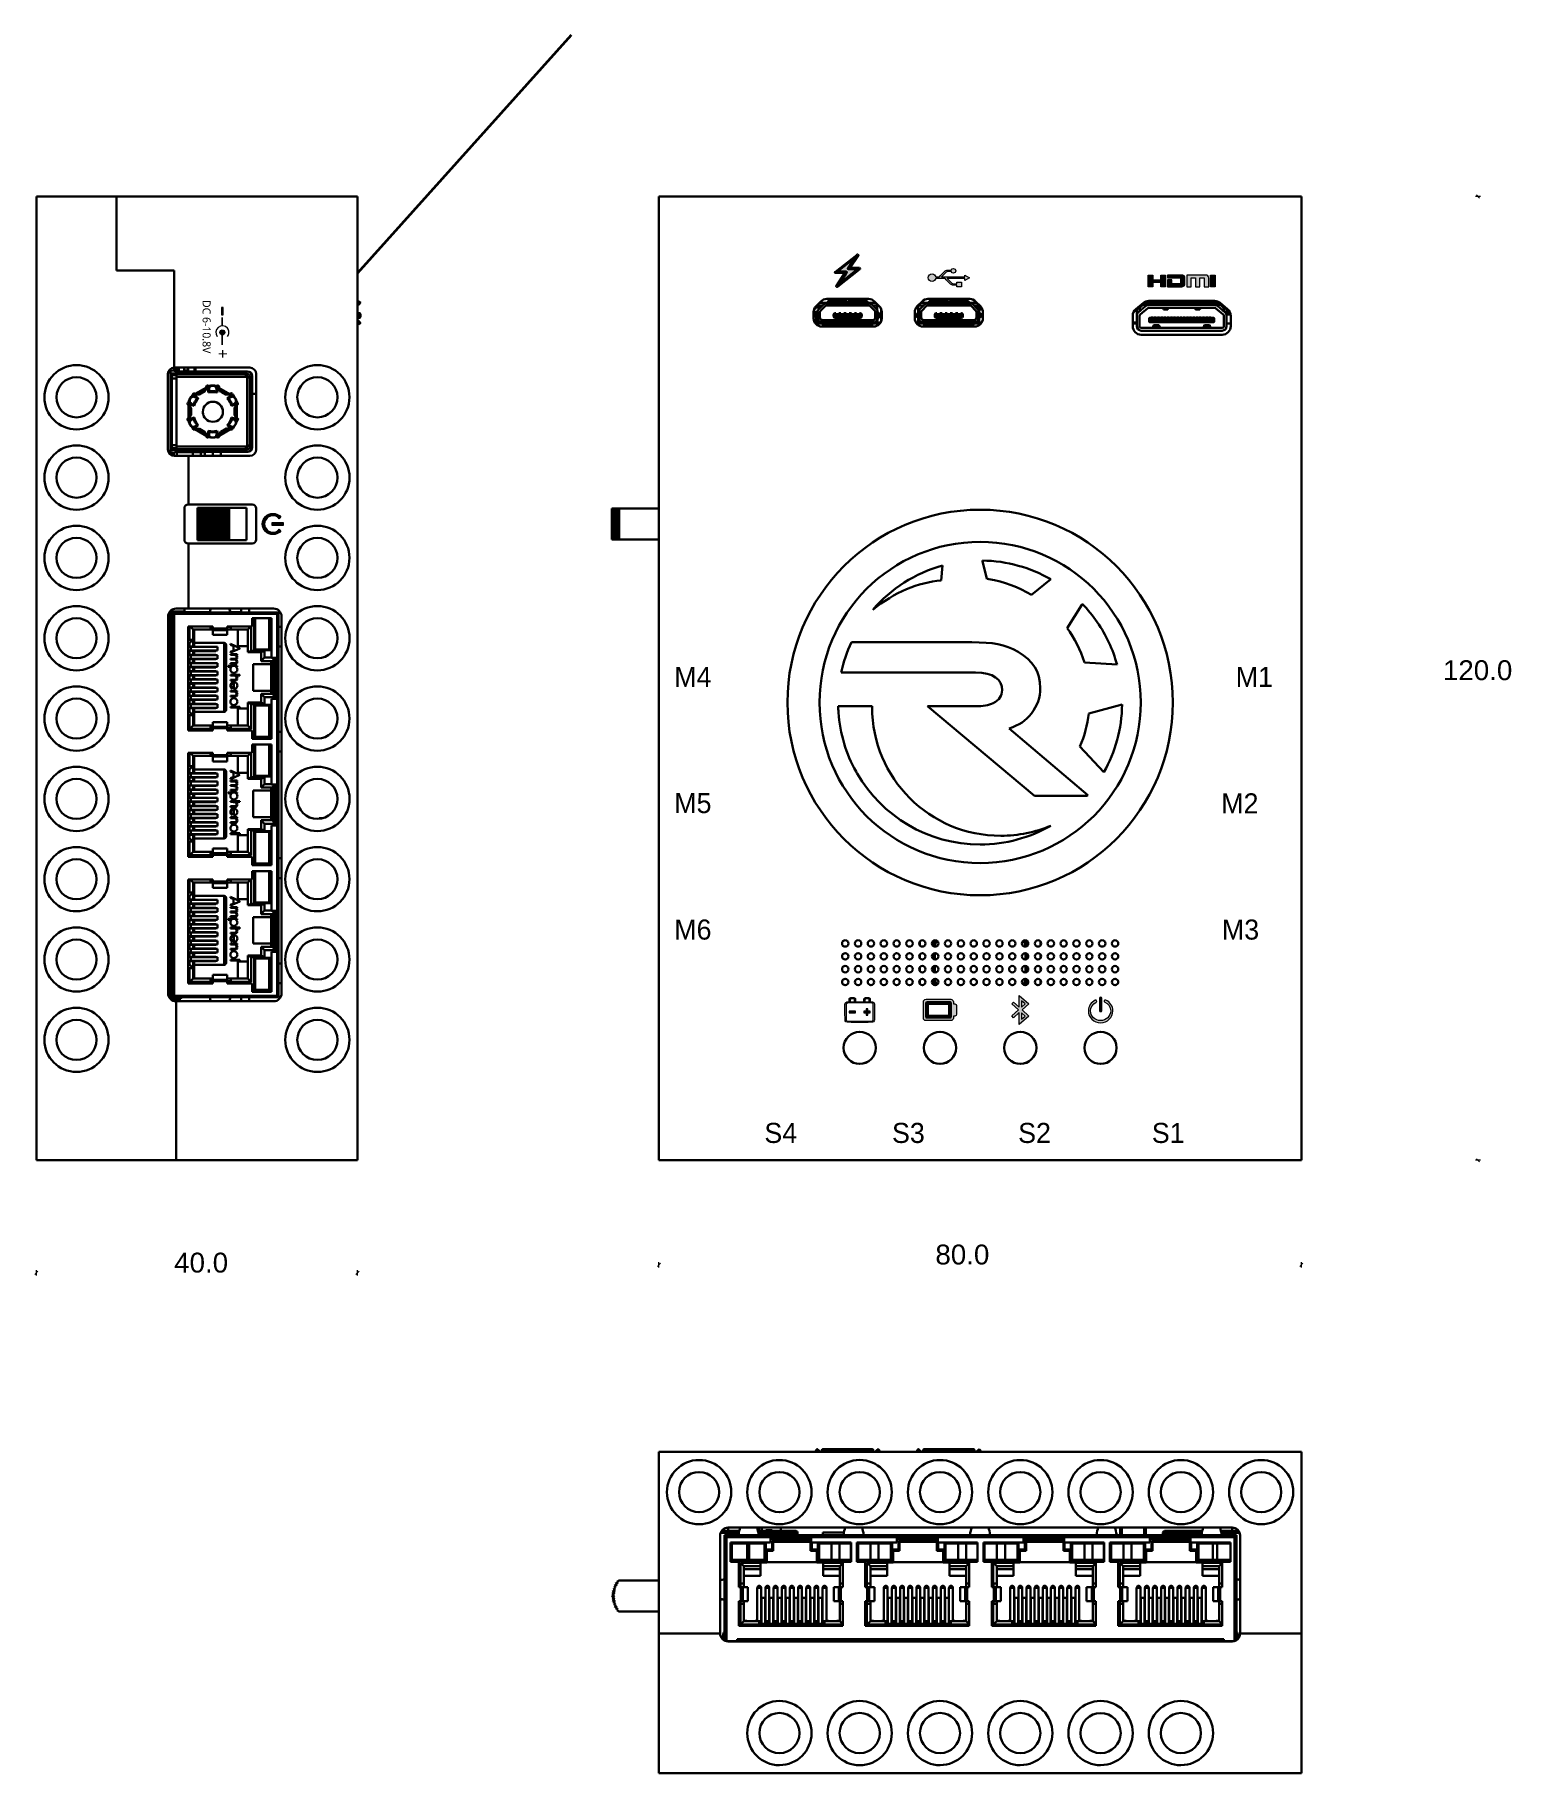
# Model space of a CAD drawing. Header units: inches. Extents: x 59 to 754, y 172 to 990.
import ezdxf

# ---------------------------------------------------------------- set-up
doc = ezdxf.new("R2010")
doc.units = ezdxf.units.IN
doc.header["$MEASUREMENT"] = 0
doc.layers.add('svg15406', color=7, linetype='Continuous')

# ---------------------------------------------------------------- blocks, each defined once
blk = doc.blocks.new('block 3')
at = {"layer": 'svg15406', "color": 7, "true_color": 0xffffff, "insert": (125.07, 407.37), "char_height": 9.3456, "attachment_point": 7}
blk.add_mtext('\\fArial|b0|i0|c0|p34;\\W1;40.0', dxfattribs=at)
blk = doc.blocks.new('block 4')
at = {"layer": 'svg15406', "color": 7, "lineweight": 30, "true_color": 0xffffff}
for points in [[(561.14, 520.77), (556.96, 520.77), (553.58, 517.38), (553.58, 513.21), (553.59, 509.04), (556.97, 505.66), (561.14, 505.65)], [(561.14, 505.65), (565.31, 505.66), (568.69, 509.05), (568.69, 513.22), (568.68, 517.39), (565.3, 520.77), (561.14, 520.77)]]:
    blk.add_open_spline(points, degree=3, knots=[0, 0, 0, 0, 1, 1, 1, 2, 2, 2, 2], dxfattribs=at)
blk = doc.blocks.new('block 5')
at = {"layer": 'svg15406', "color": 7, "lineweight": 30, "true_color": 0xffffff}
for points in [[(523.34, 520.77), (519.17, 520.77), (515.78, 517.38), (515.79, 513.21), (515.79, 509.04), (519.17, 505.66), (523.34, 505.65)], [(523.34, 505.65), (527.52, 505.66), (530.9, 509.05), (530.89, 513.22), (530.89, 517.39), (527.51, 520.77), (523.34, 520.77)]]:
    blk.add_open_spline(points, degree=3, knots=[0, 0, 0, 0, 1, 1, 1, 2, 2, 2, 2], dxfattribs=at)
blk = doc.blocks.new('block 6')
at = {"layer": 'svg15406', "color": 7, "lineweight": 30, "true_color": 0xffffff}
for points in [[(485.55, 520.77), (481.37, 520.77), (477.99, 517.38), (477.99, 513.21), (478, 509.04), (481.38, 505.66), (485.55, 505.65)], [(485.55, 505.65), (489.72, 505.66), (493.1, 509.05), (493.1, 513.22), (493.09, 517.39), (489.71, 520.77), (485.55, 520.77)]]:
    blk.add_open_spline(points, degree=3, knots=[0, 0, 0, 0, 1, 1, 1, 2, 2, 2, 2], dxfattribs=at)
blk = doc.blocks.new('block 7')
at = {"layer": 'svg15406', "color": 7, "lineweight": 30, "true_color": 0xffffff}
for points in [[(447.75, 520.77), (443.58, 520.77), (440.19, 517.38), (440.2, 513.21), (440.2, 509.04), (443.58, 505.66), (447.75, 505.65)], [(447.75, 505.65), (451.92, 505.66), (455.31, 509.05), (455.3, 513.22), (455.3, 517.39), (451.92, 520.77), (447.75, 520.77)]]:
    blk.add_open_spline(points, degree=3, knots=[0, 0, 0, 0, 1, 1, 1, 2, 2, 2, 2], dxfattribs=at)
blk = doc.blocks.new('block 8')
at = {"layer": 'svg15406', "color": 7, "true_color": 0xffffff, "insert": (483.37, 411.17), "char_height": 9.3456, "attachment_point": 7}
blk.add_mtext('\\fArial|b0|i0|c0|p34;\\W1;80.0', dxfattribs=at)
blk = doc.blocks.new('block 9')
at = {"layer": 'svg15406', "color": 7, "true_color": 0xffffff, "insert": (722.26, 686.12), "char_height": 9.3456, "attachment_point": 7}
blk.add_mtext('\\fArial|b0|i0|c0|p34;\\W1;120.0', dxfattribs=at)
blk = doc.blocks.new('block 10')
at = {"layer": 'svg15406', "true_color": 0xffffff}
h = blk.add_hatch(color=7, dxfattribs=at)
edge = h.paths.add_edge_path()
edge.add_spline(control_points=[(148.93, 849.85), (148.93, 850.51), (148.4, 851.04), (147.75, 851.04), (147.09, 851.04), (146.57, 850.51), (146.57, 849.85), (146.57, 849.2), (147.09, 848.68), (147.75, 848.68), (148.4, 848.68), (148.93, 849.2), (148.93, 849.85)], knot_values=[0, 0, 0, 0, 1, 1, 1, 2, 2, 2, 3, 3, 3, 4, 4, 4, 4], degree=3, periodic=1)
edge = h.paths.add_edge_path()
edge.add_spline(control_points=[(147.75, 848.53), (147.75, 848.53), (147.75, 843.99), (147.75, 843.99), (147.75, 843.99), (147.75, 848.53), (147.75, 848.53)], knot_values=[0, 0, 0, 0, 1, 1, 1, 2, 2, 2, 2], degree=3, periodic=1)
at = {"layer": 'svg15406', "color": 7, "lineweight": 18, "true_color": 0xffffff}
for points, knots in [([(148.93, 849.85), (148.93, 850.51), (148.4, 851.04), (147.75, 851.04), (147.09, 851.04), (146.57, 850.51), (146.57, 849.85), (146.57, 849.2), (147.09, 848.68), (147.75, 848.68), (148.4, 848.68), (148.93, 849.2), (148.93, 849.85)], [0, 0, 0, 0, 1, 1, 1, 2, 2, 2, 3, 3, 3, 4, 4, 4, 4]), ([(147.75, 848.53), (147.75, 848.53), (147.75, 843.99), (147.75, 843.99), (147.75, 843.99), (147.75, 848.53), (147.75, 848.53)], [0, 0, 0, 0, 1, 1, 1, 2, 2, 2, 2])]:
    blk.add_open_spline(points, degree=3, knots=knots, dxfattribs=at)
blk = doc.blocks.new('block 11')
at = {"layer": 'svg15406', "color": 7, "true_color": 0xffffff, "extrusion": (0, 0, -1), "char_height": 5.647, "attachment_point": 7, "text_direction": (0, 1, 0)}
for s, insert in [('\\fArial|b0|i0|c0|p34;\\W0.935142;    ', (145.23, 844.04)), ('\\fArial|b0|i0|c0|p34;\\W0.935142;       ', (145.23, 837.62)), ('\\fArial|b0|i0|c0|p34;\\W0.935142;+ ', (145.23, 837.62))]:
    blk.add_mtext(s, dxfattribs=dict(at, insert=insert))
blk = doc.blocks.new('block 12')
at = {"layer": 'svg15406', "true_color": 0xffffff}
blk.add_hatch(color=7, dxfattribs=at).paths.add_polyline_path([(147.43, 858.09), (148.08, 858.09), (148.08, 861.62), (147.43, 861.62)])
at = {"layer": 'svg15406', "lineweight": 0}
blk.add_lwpolyline([(147.43, 858.09), (148.08, 858.09), (148.08, 861.62), (147.43, 861.62), (147.43, 858.09)], dxfattribs=at)
blk = doc.blocks.new('block 13')
at = {"layer": 'svg15406', "color": 7, "true_color": 0xffffff, "insert": (624.74, 683.07), "char_height": 9.44, "attachment_point": 7}
blk.add_mtext('\\fEthnocentricRg-Regular|b0|i0|c0|p34;\\W1;M1', dxfattribs=at)
blk = doc.blocks.new('block 14')
at = {"layer": 'svg15406', "color": 7, "true_color": 0xffffff, "insert": (617.92, 623.55), "char_height": 9.44, "attachment_point": 7}
blk.add_mtext('\\fEthnocentricRg-Regular|b0|i0|c0|p34;\\W1;M2', dxfattribs=at)
blk = doc.blocks.new('block 15')
at = {"layer": 'svg15406', "color": 7, "true_color": 0xffffff, "insert": (618.23, 564.03), "char_height": 9.44, "attachment_point": 7}
blk.add_mtext('\\fEthnocentricRg-Regular|b0|i0|c0|p34;\\W1;M3', dxfattribs=at)
blk = doc.blocks.new('block 16')
at = {"layer": 'svg15406', "color": 7, "true_color": 0xffffff, "insert": (360.45, 683.07), "char_height": 9.44, "attachment_point": 7}
blk.add_mtext('\\fEthnocentricRg-Regular|b0|i0|c0|p34;\\W1;M4', dxfattribs=at)
blk = doc.blocks.new('block 17')
at = {"layer": 'svg15406', "color": 7, "true_color": 0xffffff, "insert": (360.45, 623.55), "char_height": 9.44, "attachment_point": 7}
blk.add_mtext('\\fEthnocentricRg-Regular|b0|i0|c0|p34;\\W1;M5', dxfattribs=at)
blk = doc.blocks.new('block 18')
at = {"layer": 'svg15406', "color": 7, "true_color": 0xffffff, "insert": (360.45, 564.03), "char_height": 9.44, "attachment_point": 7}
blk.add_mtext('\\fEthnocentricRg-Regular|b0|i0|c0|p34;\\W1;M6', dxfattribs=at)
blk = doc.blocks.new('block 19')
at = {"layer": 'svg15406', "color": 7, "true_color": 0xffffff, "insert": (585.24, 468.34), "char_height": 9.44, "attachment_point": 7}
blk.add_mtext('\\fEthnocentricRg-Regular|b0|i0|c0|p34;\\W1;S1', dxfattribs=at)
blk = doc.blocks.new('block 20')
at = {"layer": 'svg15406', "color": 7, "true_color": 0xffffff, "insert": (522.32, 468.34), "char_height": 9.44, "attachment_point": 7}
blk.add_mtext('\\fEthnocentricRg-Regular|b0|i0|c0|p34;\\W1;S2', dxfattribs=at)
blk = doc.blocks.new('block 21')
at = {"layer": 'svg15406', "color": 7, "true_color": 0xffffff, "insert": (462.95, 468.34), "char_height": 9.44, "attachment_point": 7}
blk.add_mtext('\\fEthnocentricRg-Regular|b0|i0|c0|p34;\\W1;S3', dxfattribs=at)
blk = doc.blocks.new('block 22')
at = {"layer": 'svg15406', "color": 7, "true_color": 0xffffff, "insert": (402.87, 468.34), "char_height": 9.44, "attachment_point": 7}
blk.add_mtext('\\fEthnocentricRg-Regular|b0|i0|c0|p34;\\W1;S4', dxfattribs=at)
blk = doc.blocks.new('block 24')
at = {"layer": 'svg15406', "true_color": 0xffffff}
h = blk.add_hatch(color=7, dxfattribs=at)
h.dxf.hatch_style = 2
h.paths.add_polyline_path([(589.49, 876.88), (591.7, 876.88), (591.7, 871.31), (589.49, 871.31), (589.49, 873.3), (585.69, 873.3), (585.69, 871.31), (583.51, 871.31), (583.51, 876.88), (585.69, 876.88), (585.69, 874.6), (589.49, 874.6)])
h = blk.add_hatch(color=7, dxfattribs=at)
h.dxf.hatch_style = 2
edge = h.paths.add_edge_path()
edge.add_spline(control_points=[(600.82, 875.41), (600.82, 875.41), (600.82, 872.77), (600.82, 872.77), (600.82, 872.36), (600.68, 872.02), (600.39, 871.73), (600.1, 871.45), (599.76, 871.31), (599.36, 871.31), (599.36, 871.31), (592.62, 871.31), (592.62, 871.31), (592.62, 871.31), (592.61, 874.6), (592.61, 874.6), (592.61, 874.6), (594.72, 874.6), (594.72, 874.6), (594.72, 874.6), (594.73, 872.69), (594.73, 872.69), (594.73, 872.69), (598.71, 872.69), (598.71, 872.69), (598.71, 872.69), (598.71, 875.49), (598.71, 875.49), (598.71, 875.49), (592.61, 875.49), (592.61, 875.49), (592.61, 875.49), (592.62, 876.88), (592.62, 876.88), (592.62, 876.88), (599.36, 876.88), (599.36, 876.88), (599.76, 876.88), (600.1, 876.73), (600.39, 876.45), (600.68, 876.16), (600.82, 875.82), (600.82, 875.41), (600.82, 875.41), (600.82, 875.41), (600.82, 875.41)], knot_values=[0, 0, 0, 0, 1, 1, 1, 2, 2, 2, 3, 3, 3, 4, 4, 4, 5, 5, 5, 6, 6, 6, 7, 7, 7, 8, 8, 8, 9, 9, 9, 10, 10, 10, 11, 11, 11, 12, 12, 12, 13, 13, 13, 14, 14, 14, 15, 15, 15, 15], degree=3, periodic=1)
h = blk.add_hatch(color=7, dxfattribs=at)
h.dxf.hatch_style = 2
edge = h.paths.add_edge_path()
edge.add_spline(control_points=[(612.04, 875.41), (612.04, 875.41), (612.04, 871.31), (612.04, 871.31), (612.04, 871.31), (609.93, 871.31), (609.93, 871.31), (609.93, 871.31), (609.93, 875.49), (609.93, 875.49), (609.93, 875.49), (607.92, 875.49), (607.92, 875.49), (607.92, 875.49), (607.92, 871.31), (607.92, 871.31), (607.92, 871.31), (605.82, 871.31), (605.82, 871.31), (605.82, 871.31), (605.82, 875.49), (605.82, 875.49), (605.82, 875.49), (603.81, 875.49), (603.81, 875.49), (603.81, 875.49), (603.81, 871.31), (603.81, 871.31), (603.81, 871.31), (601.7, 871.31), (601.7, 871.31), (601.7, 871.31), (601.7, 876.88), (601.7, 876.88), (601.7, 876.88), (610.58, 876.88), (610.58, 876.88), (610.98, 876.88), (611.33, 876.73), (611.61, 876.45), (611.9, 876.16), (612.04, 875.82), (612.04, 875.41), (612.04, 875.41), (612.04, 875.41), (612.04, 875.41)], knot_values=[0, 0, 0, 0, 1, 1, 1, 2, 2, 2, 3, 3, 3, 4, 4, 4, 5, 5, 5, 6, 6, 6, 7, 7, 7, 8, 8, 8, 9, 9, 9, 10, 10, 10, 11, 11, 11, 12, 12, 12, 13, 13, 13, 14, 14, 14, 15, 15, 15, 15], degree=3, periodic=1)
h = blk.add_hatch(color=7, dxfattribs=at)
h.dxf.hatch_style = 2
h.paths.add_polyline_path([(615.11, 873.3), (615.11, 871.31), (612.93, 871.31), (612.93, 876.88), (615.11, 876.88), (615.11, 874.6), (615.1, 873.85)])
at = {"layer": 'svg15406', "lineweight": 0}
for points in [[(589.49, 876.88), (591.7, 876.88), (591.7, 871.31), (589.49, 871.31), (589.49, 873.3), (585.69, 873.3), (585.69, 871.31), (583.51, 871.31), (583.51, 876.88), (585.69, 876.88), (585.69, 874.6), (589.49, 874.6), (589.49, 876.88)], [(615.11, 873.3), (615.11, 871.31), (612.93, 871.31), (612.93, 876.88), (615.11, 876.88), (615.11, 874.6), (615.1, 873.85), (615.11, 873.3)]]:
    blk.add_lwpolyline(points, dxfattribs=at)
for points in [[(600.82, 875.41), (600.82, 875.41), (600.82, 872.77), (600.82, 872.77), (600.82, 872.36), (600.68, 872.02), (600.39, 871.73), (600.1, 871.45), (599.76, 871.31), (599.36, 871.31), (599.36, 871.31), (592.62, 871.31), (592.62, 871.31), (592.62, 871.31), (592.61, 874.6), (592.61, 874.6), (592.61, 874.6), (594.72, 874.6), (594.72, 874.6), (594.72, 874.6), (594.73, 872.69), (594.73, 872.69), (594.73, 872.69), (598.71, 872.69), (598.71, 872.69), (598.71, 872.69), (598.71, 875.49), (598.71, 875.49), (598.71, 875.49), (592.61, 875.49), (592.61, 875.49), (592.61, 875.49), (592.62, 876.88), (592.62, 876.88), (592.62, 876.88), (599.36, 876.88), (599.36, 876.88), (599.76, 876.88), (600.1, 876.73), (600.39, 876.45), (600.68, 876.16), (600.82, 875.82), (600.82, 875.41), (600.82, 875.41), (600.82, 875.41), (600.82, 875.41)], [(612.04, 875.41), (612.04, 875.41), (612.04, 871.31), (612.04, 871.31), (612.04, 871.31), (609.93, 871.31), (609.93, 871.31), (609.93, 871.31), (609.93, 875.49), (609.93, 875.49), (609.93, 875.49), (607.92, 875.49), (607.92, 875.49), (607.92, 875.49), (607.92, 871.31), (607.92, 871.31), (607.92, 871.31), (605.82, 871.31), (605.82, 871.31), (605.82, 871.31), (605.82, 875.49), (605.82, 875.49), (605.82, 875.49), (603.81, 875.49), (603.81, 875.49), (603.81, 875.49), (603.81, 871.31), (603.81, 871.31), (603.81, 871.31), (601.7, 871.31), (601.7, 871.31), (601.7, 871.31), (601.7, 876.88), (601.7, 876.88), (601.7, 876.88), (610.58, 876.88), (610.58, 876.88), (610.98, 876.88), (611.33, 876.73), (611.61, 876.45), (611.9, 876.16), (612.04, 875.82), (612.04, 875.41), (612.04, 875.41), (612.04, 875.41), (612.04, 875.41)]]:
    blk.add_open_spline(points, degree=3, knots=[0, 0, 0, 0, 1, 1, 1, 2, 2, 2, 3, 3, 3, 4, 4, 4, 5, 5, 5, 6, 6, 6, 7, 7, 7, 8, 8, 8, 9, 9, 9, 10, 10, 10, 11, 11, 11, 12, 12, 12, 13, 13, 13, 14, 14, 14, 15, 15, 15, 15], dxfattribs=at)
blk = doc.blocks.new('block 23')
at = {"layer": 'svg15406'}
blk.add_blockref('block 24', (0, 0), dxfattribs=at)
blk = doc.blocks.new('block 25')
at = {"layer": 'svg15406', "true_color": 0xffffff}
h = blk.add_hatch(color=7, dxfattribs=at)
h.paths.add_polyline_path([(522.77, 532.31), (522.77, 537.91), (527.35, 533.91), (524.15, 531.06), (527.35, 528.19), (522.77, 524.18), (522.77, 529.81), (520.1, 527.41), (519.34, 528.25), (522.44, 531.06), (519.34, 533.87), (520.1, 534.72)])
h.paths.add_polyline_path([(523.91, 526.7), (525.62, 528.2), (523.91, 529.73)])
h.paths.add_polyline_path([(523.91, 532.39), (525.61, 533.9), (523.91, 535.39)])
at = {"layer": 'svg15406', "lineweight": 0}
for points in [[(522.77, 532.31), (522.77, 537.91), (527.35, 533.91), (524.15, 531.06), (527.35, 528.19), (522.77, 524.18), (522.77, 529.81), (520.1, 527.41), (519.34, 528.25), (522.44, 531.06), (519.34, 533.87), (520.1, 534.72), (522.77, 532.31)], [(523.91, 532.39), (525.61, 533.9), (523.91, 535.39), (523.91, 532.39)], [(523.91, 526.7), (525.62, 528.2), (523.91, 529.73), (523.91, 526.7)]]:
    blk.add_lwpolyline(points, dxfattribs=at)
blk = doc.blocks.new('block 28')
at = {"layer": 'svg15406', "true_color": 0xffffff}
h = blk.add_hatch(color=7, dxfattribs=at)
h.dxf.hatch_style = 2
edge = h.paths.add_edge_path()
edge.add_spline(control_points=[(561.14, 525.04), (557.96, 525.04), (555.37, 527.54), (555.37, 530.62), (555.37, 532.78), (556.61, 534.7), (558.61, 535.65), (558.86, 535.77), (559.16, 535.66), (559.28, 535.41), (559.4, 535.16), (559.29, 534.86), (559.04, 534.74), (557.4, 533.96), (556.38, 532.39), (556.38, 530.62), (556.38, 528.1), (558.51, 526.04), (561.14, 526.04), (563.76, 526.04), (565.9, 528.1), (565.9, 530.62), (565.9, 532.4), (564.82, 534.03), (563.14, 534.78), (562.89, 534.89), (562.78, 535.19), (562.89, 535.44), (563, 535.7), (563.3, 535.81), (563.55, 535.69), (565.59, 534.78), (566.9, 532.79), (566.9, 530.62), (566.9, 527.54), (564.31, 525.04), (561.14, 525.04)], knot_values=[0, 0, 0, 0, 1, 1, 1, 2, 2, 2, 3, 3, 3, 4, 4, 4, 5, 5, 5, 6, 6, 6, 7, 7, 7, 8, 8, 8, 9, 9, 9, 10, 10, 10, 11, 11, 11, 12, 12, 12, 12], degree=3, periodic=1)
h = blk.add_hatch(color=7, dxfattribs=at)
h.dxf.hatch_style = 2
edge = h.paths.add_edge_path()
edge.add_spline(control_points=[(561.14, 530.26), (560.86, 530.26), (560.64, 530.49), (560.64, 530.76), (560.64, 530.76), (560.64, 536.55), (560.64, 536.55), (560.64, 536.83), (560.86, 537.05), (561.14, 537.05), (561.41, 537.05), (561.64, 536.83), (561.64, 536.55), (561.64, 536.55), (561.64, 530.76), (561.64, 530.76), (561.64, 530.49), (561.41, 530.26), (561.14, 530.26)], knot_values=[0, 0, 0, 0, 1, 1, 1, 2, 2, 2, 3, 3, 3, 4, 4, 4, 5, 5, 5, 6, 6, 6, 6], degree=3, periodic=1)
at = {"layer": 'svg15406', "lineweight": 0}
for points, knots in [([(561.14, 525.04), (557.96, 525.04), (555.37, 527.54), (555.37, 530.62), (555.37, 532.78), (556.61, 534.7), (558.61, 535.65), (558.86, 535.77), (559.16, 535.66), (559.28, 535.41), (559.4, 535.16), (559.29, 534.86), (559.04, 534.74), (557.4, 533.96), (556.38, 532.39), (556.38, 530.62), (556.38, 528.1), (558.51, 526.04), (561.14, 526.04), (563.76, 526.04), (565.9, 528.1), (565.9, 530.62), (565.9, 532.4), (564.82, 534.03), (563.14, 534.78), (562.89, 534.89), (562.78, 535.19), (562.89, 535.44), (563, 535.7), (563.3, 535.81), (563.55, 535.69), (565.59, 534.78), (566.9, 532.79), (566.9, 530.62), (566.9, 527.54), (564.31, 525.04), (561.14, 525.04)], [0, 0, 0, 0, 1, 1, 1, 2, 2, 2, 3, 3, 3, 4, 4, 4, 5, 5, 5, 6, 6, 6, 7, 7, 7, 8, 8, 8, 9, 9, 9, 10, 10, 10, 11, 11, 11, 12, 12, 12, 12]), ([(561.14, 530.26), (560.86, 530.26), (560.64, 530.49), (560.64, 530.76), (560.64, 530.76), (560.64, 536.55), (560.64, 536.55), (560.64, 536.83), (560.86, 537.05), (561.14, 537.05), (561.41, 537.05), (561.64, 536.83), (561.64, 536.55), (561.64, 536.55), (561.64, 530.76), (561.64, 530.76), (561.64, 530.49), (561.41, 530.26), (561.14, 530.26)], [0, 0, 0, 0, 1, 1, 1, 2, 2, 2, 3, 3, 3, 4, 4, 4, 5, 5, 5, 6, 6, 6, 6])]:
    blk.add_open_spline(points, degree=3, knots=knots, dxfattribs=at)
blk = doc.blocks.new('block 27')
at = {"layer": 'svg15406'}
blk.add_blockref('block 28', (0, 0), dxfattribs=at)
blk = doc.blocks.new('block 26')
at = {"layer": 'svg15406'}
blk.add_blockref('block 27', (0, 0), dxfattribs=at)
blk = doc.blocks.new('block 32')
at = {"layer": 'svg15406', "true_color": 0xffffff}
h = blk.add_hatch(color=7, dxfattribs=at)
h.dxf.hatch_style = 2
edge = h.paths.add_edge_path()
edge.add_spline(control_points=[(447.84, 880.01), (447.79, 880.13), (447.69, 880.2), (447.57, 880.2), (447.57, 880.2), (443.16, 880.2), (443.16, 880.2), (443.16, 880.2), (446.95, 886.06), (446.95, 886.06), (447.02, 886.18), (447.01, 886.33), (446.91, 886.43), (446.81, 886.53), (446.65, 886.53), (446.53, 886.45), (446.53, 886.45), (436.35, 878.42), (436.35, 878.42), (436.25, 878.35), (436.23, 878.22), (436.25, 878.1), (436.28, 877.99), (436.4, 877.92), (436.53, 877.92), (436.53, 877.92), (440.74, 877.92), (440.74, 877.92), (440.74, 877.92), (436.86, 871.77), (436.86, 871.77), (436.78, 871.65), (436.8, 871.5), (436.91, 871.39), (436.97, 871.35), (437.04, 871.32), (437.1, 871.32), (437.16, 871.32), (437.23, 871.34), (437.27, 871.38), (437.27, 871.38), (447.74, 879.7), (447.74, 879.7), (447.84, 879.77), (447.88, 879.9), (447.84, 880.01)], knot_values=[0, 0, 0, 0, 1, 1, 1, 2, 2, 2, 3, 3, 3, 4, 4, 4, 5, 5, 5, 6, 6, 6, 7, 7, 7, 8, 8, 8, 9, 9, 9, 10, 10, 10, 11, 11, 11, 12, 12, 12, 13, 13, 13, 14, 14, 14, 15, 15, 15, 15], degree=3, periodic=1)
edge = h.paths.add_edge_path()
edge.add_spline(control_points=[(438.25, 872.87), (438.25, 872.87), (441.5, 878.05), (441.5, 878.05), (441.56, 878.13), (441.56, 878.25), (441.52, 878.33), (441.46, 878.42), (441.37, 878.48), (441.26, 878.48), (441.26, 878.48), (437.36, 878.48), (437.36, 878.48), (437.36, 878.48), (445.53, 884.93), (445.53, 884.93), (445.53, 884.93), (442.39, 880.07), (442.39, 880.07), (442.33, 879.98), (442.33, 879.87), (442.38, 879.78), (442.42, 879.7), (442.52, 879.64), (442.63, 879.64), (442.63, 879.64), (446.75, 879.64), (446.75, 879.64), (446.75, 879.64), (438.25, 872.87), (438.25, 872.87)], knot_values=[0, 0, 0, 0, 1, 1, 1, 2, 2, 2, 3, 3, 3, 4, 4, 4, 5, 5, 5, 6, 6, 6, 7, 7, 7, 8, 8, 8, 9, 9, 9, 10, 10, 10, 10], degree=3, periodic=1)
at = {"layer": 'svg15406', "color": 7, "lineweight": 35, "true_color": 0xffffff}
for points, knots in [([(447.84, 880.01), (447.79, 880.13), (447.69, 880.2), (447.57, 880.2), (447.57, 880.2), (443.16, 880.2), (443.16, 880.2), (443.16, 880.2), (446.95, 886.06), (446.95, 886.06), (447.02, 886.18), (447.01, 886.33), (446.91, 886.43), (446.81, 886.53), (446.65, 886.53), (446.53, 886.45), (446.53, 886.45), (436.35, 878.42), (436.35, 878.42), (436.25, 878.35), (436.23, 878.22), (436.25, 878.1), (436.28, 877.99), (436.4, 877.92), (436.53, 877.92), (436.53, 877.92), (440.74, 877.92), (440.74, 877.92), (440.74, 877.92), (436.86, 871.77), (436.86, 871.77), (436.78, 871.65), (436.8, 871.5), (436.91, 871.39), (436.97, 871.35), (437.04, 871.32), (437.1, 871.32), (437.16, 871.32), (437.23, 871.34), (437.27, 871.38), (437.27, 871.38), (447.74, 879.7), (447.74, 879.7), (447.84, 879.77), (447.88, 879.9), (447.84, 880.01)], [0, 0, 0, 0, 1, 1, 1, 2, 2, 2, 3, 3, 3, 4, 4, 4, 5, 5, 5, 6, 6, 6, 7, 7, 7, 8, 8, 8, 9, 9, 9, 10, 10, 10, 11, 11, 11, 12, 12, 12, 13, 13, 13, 14, 14, 14, 15, 15, 15, 15]), ([(438.25, 872.87), (438.25, 872.87), (441.5, 878.05), (441.5, 878.05), (441.56, 878.13), (441.56, 878.25), (441.52, 878.33), (441.46, 878.42), (441.37, 878.48), (441.26, 878.48), (441.26, 878.48), (437.36, 878.48), (437.36, 878.48), (437.36, 878.48), (445.53, 884.93), (445.53, 884.93), (445.53, 884.93), (442.39, 880.07), (442.39, 880.07), (442.33, 879.98), (442.33, 879.87), (442.38, 879.78), (442.42, 879.7), (442.52, 879.64), (442.63, 879.64), (442.63, 879.64), (446.75, 879.64), (446.75, 879.64), (446.75, 879.64), (438.25, 872.87), (438.25, 872.87)], [0, 0, 0, 0, 1, 1, 1, 2, 2, 2, 3, 3, 3, 4, 4, 4, 5, 5, 5, 6, 6, 6, 7, 7, 7, 8, 8, 8, 9, 9, 9, 10, 10, 10, 10])]:
    blk.add_open_spline(points, degree=3, knots=knots, dxfattribs=at)
blk = doc.blocks.new('block 31')
at = {"layer": 'svg15406'}
blk.add_blockref('block 32', (0, 0), dxfattribs=at)
blk = doc.blocks.new('block 30')
at = {"layer": 'svg15406'}
blk.add_blockref('block 31', (0, 0), dxfattribs=at)
blk = doc.blocks.new('block 29')
at = {"layer": 'svg15406', "true_color": 0xffffff}
h = blk.add_hatch(color=7, dxfattribs=at)
h.dxf.hatch_style = 2
edge = h.paths.add_edge_path()
edge.add_spline(control_points=[(438.5, 872.88), (438.5, 872.91), (439.22, 874.08), (440.1, 875.49), (440.98, 876.9), (441.69, 878.13), (441.67, 878.22), (441.65, 878.37), (441.29, 878.41), (439.46, 878.45), (439.46, 878.45), (437.28, 878.51), (437.28, 878.51), (437.28, 878.51), (441.39, 881.75), (441.39, 881.75), (443.65, 883.54), (445.51, 884.98), (445.53, 884.96), (445.55, 884.94), (444.88, 883.86), (444.04, 882.57), (442.75, 880.6), (442.35, 879.83), (442.53, 879.69), (442.55, 879.68), (443.56, 879.64), (444.78, 879.6), (444.78, 879.6), (447.01, 879.54), (447.01, 879.54), (447.01, 879.54), (442.85, 876.22), (442.85, 876.22), (438.85, 873.04), (438.5, 872.76), (438.5, 872.88), (438.5, 872.88), (438.5, 872.88), (438.5, 872.88)], knot_values=[0, 0, 0, 0, 1, 1, 1, 2, 2, 2, 3, 3, 3, 4, 4, 4, 5, 5, 5, 6, 6, 6, 7, 7, 7, 8, 8, 8, 9, 9, 9, 10, 10, 10, 11, 11, 11, 12, 12, 12, 13, 13, 13, 13], degree=3, periodic=1)
at = {"layer": 'svg15406', "color": 7, "lineweight": 25, "true_color": 0xffffff}
blk.add_open_spline([(438.5, 872.88), (438.5, 872.91), (439.22, 874.08), (440.1, 875.49), (440.98, 876.9), (441.69, 878.13), (441.67, 878.22), (441.65, 878.37), (441.29, 878.41), (439.46, 878.45), (439.46, 878.45), (437.28, 878.51), (437.28, 878.51), (437.28, 878.51), (441.39, 881.75), (441.39, 881.75), (443.65, 883.54), (445.51, 884.98), (445.53, 884.96), (445.55, 884.94), (444.88, 883.86), (444.04, 882.57), (442.75, 880.6), (442.35, 879.83), (442.53, 879.69), (442.55, 879.68), (443.56, 879.64), (444.78, 879.6), (444.78, 879.6), (447.01, 879.54), (447.01, 879.54), (447.01, 879.54), (442.85, 876.22), (442.85, 876.22), (438.85, 873.04), (438.5, 872.76), (438.5, 872.88), (438.5, 872.88), (438.5, 872.88), (438.5, 872.88)], degree=3, knots=[0, 0, 0, 0, 1, 1, 1, 2, 2, 2, 3, 3, 3, 4, 4, 4, 5, 5, 5, 6, 6, 6, 7, 7, 7, 8, 8, 8, 9, 9, 9, 10, 10, 10, 11, 11, 11, 12, 12, 12, 13, 13, 13, 13], dxfattribs=at)
at = {"layer": 'svg15406'}
blk.add_blockref('block 30', (0, 0), dxfattribs=at)
blk = doc.blocks.new('block 49')
at = {"layer": 'svg15406', "true_color": 0xffffff}
h = blk.add_hatch(color=7, dxfattribs=at)
h.dxf.hatch_style = 2
edge = h.paths.add_edge_path()
edge.add_spline(control_points=[(441.95, 534.94), (441.8, 534.92), (441.63, 534.86), (441.51, 534.8), (441.33, 534.71), (441.08, 534.47), (440.98, 534.3), (440.8, 533.99), (440.81, 534.24), (440.82, 530.02), (440.82, 530.02), (440.83, 526.19), (440.83, 526.19), (440.83, 526.19), (440.93, 525.98), (440.93, 525.98), (441.1, 525.62), (441.41, 525.36), (441.8, 525.25), (442.01, 525.2), (453.5, 525.2), (453.7, 525.25), (454.09, 525.36), (454.4, 525.62), (454.57, 525.98), (454.57, 525.98), (454.67, 526.19), (454.67, 526.19), (454.67, 526.19), (454.68, 530.02), (454.68, 530.02), (454.69, 533.47), (454.69, 533.87), (454.64, 534.01), (454.53, 534.42), (454.21, 534.74), (453.77, 534.9), (453.66, 534.94), (453.15, 534.94), (447.83, 534.95), (444.63, 534.95), (441.99, 534.95), (441.95, 534.94)], knot_values=[0, 0, 0, 0, 1, 1, 1, 2, 2, 2, 3, 3, 3, 4, 4, 4, 5, 5, 5, 6, 6, 6, 7, 7, 7, 8, 8, 8, 9, 9, 9, 10, 10, 10, 11, 11, 11, 12, 12, 12, 13, 13, 13, 14, 14, 14, 14], degree=3, periodic=1)
edge = h.paths.add_edge_path()
edge.add_spline(control_points=[(453.64, 534.32), (453.8, 534.26), (453.96, 534.13), (454.04, 533.97), (454.04, 533.97), (454.11, 533.83), (454.11, 533.83), (454.11, 533.83), (454.11, 530.13), (454.11, 530.13), (454.12, 526.45), (454.12, 526.42), (454.06, 526.27), (453.99, 526.09), (453.83, 525.93), (453.64, 525.85), (453.49, 525.8), (453.47, 525.8), (447.75, 525.8), (442.05, 525.8), (442.01, 525.8), (441.86, 525.85), (441.69, 525.92), (441.53, 526.06), (441.45, 526.23), (441.45, 526.23), (441.4, 526.35), (441.4, 526.35), (441.4, 526.35), (441.4, 530.09), (441.4, 530.09), (441.4, 530.09), (441.4, 533.83), (441.4, 533.83), (441.4, 533.83), (441.46, 533.97), (441.46, 533.97), (441.5, 534.04), (441.58, 534.14), (441.64, 534.19), (441.85, 534.37), (441.38, 534.36), (447.74, 534.36), (452.89, 534.36), (453.53, 534.36), (453.64, 534.32)], knot_values=[0, 0, 0, 0, 1, 1, 1, 2, 2, 2, 3, 3, 3, 4, 4, 4, 5, 5, 5, 6, 6, 6, 7, 7, 7, 8, 8, 8, 9, 9, 9, 10, 10, 10, 11, 11, 11, 12, 12, 12, 13, 13, 13, 14, 14, 14, 15, 15, 15, 15], degree=3, periodic=1)
h = blk.add_hatch(color=7, dxfattribs=at)
h.dxf.hatch_style = 2
edge = h.paths.add_edge_path()
edge.add_spline(control_points=[(443.27, 536.83), (443.08, 536.75), (442.94, 536.63), (442.85, 536.44), (442.85, 536.44), (442.76, 536.28), (442.76, 536.28), (442.76, 536.28), (442.76, 535.75), (442.76, 535.75), (442.76, 535.75), (442.76, 535.23), (442.76, 535.23), (442.76, 535.23), (443.04, 535.23), (443.04, 535.23), (443.04, 535.23), (443.31, 535.23), (443.31, 535.23), (443.31, 535.23), (443.31, 535.68), (443.31, 535.68), (443.31, 536.2), (443.33, 536.27), (443.49, 536.31), (443.55, 536.33), (443.89, 536.34), (444.28, 536.34), (444.68, 536.34), (445.02, 536.33), (445.07, 536.31), (445.24, 536.27), (445.26, 536.2), (445.26, 535.68), (445.26, 535.68), (445.26, 535.23), (445.26, 535.23), (445.26, 535.23), (445.53, 535.23), (445.53, 535.23), (445.53, 535.23), (445.8, 535.23), (445.8, 535.23), (445.8, 535.23), (445.8, 535.75), (445.8, 535.75), (445.8, 535.75), (445.8, 536.28), (445.8, 536.28), (445.8, 536.28), (445.72, 536.44), (445.72, 536.44), (445.62, 536.63), (445.49, 536.75), (445.28, 536.83), (445.16, 536.88), (445.07, 536.88), (444.27, 536.88), (443.49, 536.88), (443.39, 536.87), (443.27, 536.83)], knot_values=[0, 0, 0, 0, 1, 1, 1, 2, 2, 2, 3, 3, 3, 4, 4, 4, 5, 5, 5, 6, 6, 6, 7, 7, 7, 8, 8, 8, 9, 9, 9, 10, 10, 10, 11, 11, 11, 12, 12, 12, 13, 13, 13, 14, 14, 14, 15, 15, 15, 16, 16, 16, 17, 17, 17, 18, 18, 18, 19, 19, 19, 20, 20, 20, 20], degree=3, periodic=1)
h = blk.add_hatch(color=7, dxfattribs=at)
h.dxf.hatch_style = 2
edge = h.paths.add_edge_path()
edge.add_spline(control_points=[(450.21, 536.83), (450.01, 536.75), (449.88, 536.63), (449.79, 536.44), (449.79, 536.44), (449.7, 536.28), (449.7, 536.28), (449.7, 536.28), (449.7, 535.75), (449.7, 535.75), (449.7, 535.75), (449.7, 535.23), (449.7, 535.23), (449.7, 535.23), (449.97, 535.23), (449.97, 535.23), (449.97, 535.23), (450.24, 535.23), (450.24, 535.23), (450.24, 535.23), (450.24, 535.68), (450.24, 535.68), (450.24, 536.2), (450.26, 536.27), (450.43, 536.31), (450.49, 536.33), (450.82, 536.34), (451.22, 536.34), (451.62, 536.34), (451.95, 536.33), (452.01, 536.31), (452.18, 536.27), (452.2, 536.2), (452.2, 535.68), (452.2, 535.68), (452.2, 535.23), (452.2, 535.23), (452.2, 535.23), (452.47, 535.23), (452.47, 535.23), (452.47, 535.23), (452.74, 535.23), (452.74, 535.23), (452.74, 535.23), (452.74, 535.75), (452.74, 535.75), (452.74, 535.75), (452.74, 536.28), (452.74, 536.28), (452.74, 536.28), (452.65, 536.44), (452.65, 536.44), (452.56, 536.63), (452.42, 536.75), (452.22, 536.83), (452.1, 536.88), (452.01, 536.88), (451.21, 536.88), (450.43, 536.88), (450.33, 536.87), (450.21, 536.83)], knot_values=[0, 0, 0, 0, 1, 1, 1, 2, 2, 2, 3, 3, 3, 4, 4, 4, 5, 5, 5, 6, 6, 6, 7, 7, 7, 8, 8, 8, 9, 9, 9, 10, 10, 10, 11, 11, 11, 12, 12, 12, 13, 13, 13, 14, 14, 14, 15, 15, 15, 16, 16, 16, 17, 17, 17, 18, 18, 18, 19, 19, 19, 20, 20, 20, 20], degree=3, periodic=1)
h = blk.add_hatch(color=7, dxfattribs=at)
h.dxf.hatch_style = 2
h.paths.add_polyline_path([(442.76, 530.09), (442.76, 529.67), (444.28, 529.67), (445.8, 529.67), (445.8, 530.09), (445.8, 530.51), (444.28, 530.51), (442.76, 530.51)])
h = blk.add_hatch(color=7, dxfattribs=at)
h.dxf.hatch_style = 2
h.paths.add_polyline_path([(450.81, 531.06), (450.81, 530.51), (450.26, 530.51), (449.7, 530.51), (449.7, 530.09), (449.7, 529.67), (450.26, 529.67), (450.81, 529.67), (450.81, 529.12), (450.81, 528.56), (451.22, 528.56), (451.63, 528.56), (451.63, 529.12), (451.63, 529.67), (452.18, 529.67), (452.74, 529.67), (452.74, 530.09), (452.74, 530.51), (452.18, 530.51), (451.63, 530.51), (451.63, 531.06), (451.63, 531.6), (451.22, 531.6), (450.81, 531.6)])
at = {"layer": 'svg15406', "color": 7, "lineweight": 9, "true_color": 0xffffff}
for points in [[(442.76, 530.09), (442.76, 529.67), (444.28, 529.67), (445.8, 529.67), (445.8, 530.09), (445.8, 530.51), (444.28, 530.51), (442.76, 530.51), (442.76, 530.09)], [(450.81, 531.06), (450.81, 530.51), (450.26, 530.51), (449.7, 530.51), (449.7, 530.09), (449.7, 529.67), (450.26, 529.67), (450.81, 529.67), (450.81, 529.12), (450.81, 528.56), (451.22, 528.56), (451.63, 528.56), (451.63, 529.12), (451.63, 529.67), (452.18, 529.67), (452.74, 529.67), (452.74, 530.09), (452.74, 530.51), (452.18, 530.51), (451.63, 530.51), (451.63, 531.06), (451.63, 531.6), (451.22, 531.6), (450.81, 531.6), (450.81, 531.06)]]:
    blk.add_lwpolyline(points, dxfattribs=at)
for points, knots in [([(441.95, 534.94), (441.8, 534.92), (441.63, 534.86), (441.51, 534.8), (441.33, 534.71), (441.08, 534.47), (440.98, 534.3), (440.8, 533.99), (440.81, 534.24), (440.82, 530.02), (440.82, 530.02), (440.83, 526.19), (440.83, 526.19), (440.83, 526.19), (440.93, 525.98), (440.93, 525.98), (441.1, 525.62), (441.41, 525.36), (441.8, 525.25), (442.01, 525.2), (453.5, 525.2), (453.7, 525.25), (454.09, 525.36), (454.4, 525.62), (454.57, 525.98), (454.57, 525.98), (454.67, 526.19), (454.67, 526.19), (454.67, 526.19), (454.68, 530.02), (454.68, 530.02), (454.69, 533.47), (454.69, 533.87), (454.64, 534.01), (454.53, 534.42), (454.21, 534.74), (453.77, 534.9), (453.66, 534.94), (453.15, 534.94), (447.83, 534.95), (444.63, 534.95), (441.99, 534.95), (441.95, 534.94)], [0, 0, 0, 0, 1, 1, 1, 2, 2, 2, 3, 3, 3, 4, 4, 4, 5, 5, 5, 6, 6, 6, 7, 7, 7, 8, 8, 8, 9, 9, 9, 10, 10, 10, 11, 11, 11, 12, 12, 12, 13, 13, 13, 14, 14, 14, 14]), ([(453.64, 534.32), (453.8, 534.26), (453.96, 534.13), (454.04, 533.97), (454.04, 533.97), (454.11, 533.83), (454.11, 533.83), (454.11, 533.83), (454.11, 530.13), (454.11, 530.13), (454.12, 526.45), (454.12, 526.42), (454.06, 526.27), (453.99, 526.09), (453.83, 525.93), (453.64, 525.85), (453.49, 525.8), (453.47, 525.8), (447.75, 525.8), (442.05, 525.8), (442.01, 525.8), (441.86, 525.85), (441.69, 525.92), (441.53, 526.06), (441.45, 526.23), (441.45, 526.23), (441.4, 526.35), (441.4, 526.35), (441.4, 526.35), (441.4, 530.09), (441.4, 530.09), (441.4, 530.09), (441.4, 533.83), (441.4, 533.83), (441.4, 533.83), (441.46, 533.97), (441.46, 533.97), (441.5, 534.04), (441.58, 534.14), (441.64, 534.19), (441.85, 534.37), (441.38, 534.36), (447.74, 534.36), (452.89, 534.36), (453.53, 534.36), (453.64, 534.32)], [0, 0, 0, 0, 1, 1, 1, 2, 2, 2, 3, 3, 3, 4, 4, 4, 5, 5, 5, 6, 6, 6, 7, 7, 7, 8, 8, 8, 9, 9, 9, 10, 10, 10, 11, 11, 11, 12, 12, 12, 13, 13, 13, 14, 14, 14, 15, 15, 15, 15]), ([(443.27, 536.83), (443.08, 536.75), (442.94, 536.63), (442.85, 536.44), (442.85, 536.44), (442.76, 536.28), (442.76, 536.28), (442.76, 536.28), (442.76, 535.75), (442.76, 535.75), (442.76, 535.75), (442.76, 535.23), (442.76, 535.23), (442.76, 535.23), (443.04, 535.23), (443.04, 535.23), (443.04, 535.23), (443.31, 535.23), (443.31, 535.23), (443.31, 535.23), (443.31, 535.68), (443.31, 535.68), (443.31, 536.2), (443.33, 536.27), (443.49, 536.31), (443.55, 536.33), (443.89, 536.34), (444.28, 536.34), (444.68, 536.34), (445.02, 536.33), (445.07, 536.31), (445.24, 536.27), (445.26, 536.2), (445.26, 535.68), (445.26, 535.68), (445.26, 535.23), (445.26, 535.23), (445.26, 535.23), (445.53, 535.23), (445.53, 535.23), (445.53, 535.23), (445.8, 535.23), (445.8, 535.23), (445.8, 535.23), (445.8, 535.75), (445.8, 535.75), (445.8, 535.75), (445.8, 536.28), (445.8, 536.28), (445.8, 536.28), (445.72, 536.44), (445.72, 536.44), (445.62, 536.63), (445.49, 536.75), (445.28, 536.83), (445.16, 536.88), (445.07, 536.88), (444.27, 536.88), (443.49, 536.88), (443.39, 536.87), (443.27, 536.83)], [0, 0, 0, 0, 1, 1, 1, 2, 2, 2, 3, 3, 3, 4, 4, 4, 5, 5, 5, 6, 6, 6, 7, 7, 7, 8, 8, 8, 9, 9, 9, 10, 10, 10, 11, 11, 11, 12, 12, 12, 13, 13, 13, 14, 14, 14, 15, 15, 15, 16, 16, 16, 17, 17, 17, 18, 18, 18, 19, 19, 19, 20, 20, 20, 20]), ([(450.21, 536.83), (450.01, 536.75), (449.88, 536.63), (449.79, 536.44), (449.79, 536.44), (449.7, 536.28), (449.7, 536.28), (449.7, 536.28), (449.7, 535.75), (449.7, 535.75), (449.7, 535.75), (449.7, 535.23), (449.7, 535.23), (449.7, 535.23), (449.97, 535.23), (449.97, 535.23), (449.97, 535.23), (450.24, 535.23), (450.24, 535.23), (450.24, 535.23), (450.24, 535.68), (450.24, 535.68), (450.24, 536.2), (450.26, 536.27), (450.43, 536.31), (450.49, 536.33), (450.82, 536.34), (451.22, 536.34), (451.62, 536.34), (451.95, 536.33), (452.01, 536.31), (452.18, 536.27), (452.2, 536.2), (452.2, 535.68), (452.2, 535.68), (452.2, 535.23), (452.2, 535.23), (452.2, 535.23), (452.47, 535.23), (452.47, 535.23), (452.47, 535.23), (452.74, 535.23), (452.74, 535.23), (452.74, 535.23), (452.74, 535.75), (452.74, 535.75), (452.74, 535.75), (452.74, 536.28), (452.74, 536.28), (452.74, 536.28), (452.65, 536.44), (452.65, 536.44), (452.56, 536.63), (452.42, 536.75), (452.22, 536.83), (452.1, 536.88), (452.01, 536.88), (451.21, 536.88), (450.43, 536.88), (450.33, 536.87), (450.21, 536.83)], [0, 0, 0, 0, 1, 1, 1, 2, 2, 2, 3, 3, 3, 4, 4, 4, 5, 5, 5, 6, 6, 6, 7, 7, 7, 8, 8, 8, 9, 9, 9, 10, 10, 10, 11, 11, 11, 12, 12, 12, 13, 13, 13, 14, 14, 14, 15, 15, 15, 16, 16, 16, 17, 17, 17, 18, 18, 18, 19, 19, 19, 20, 20, 20, 20])]:
    blk.add_open_spline(points, degree=3, knots=knots, dxfattribs=at)
blk = doc.blocks.new('block 48')
at = {"layer": 'svg15406'}
blk.add_blockref('block 49', (0, 0), dxfattribs=at)
blk = doc.blocks.new('block 50')
at = {"layer": 'svg15406', "true_color": 0xffffff}
h = blk.add_hatch(color=7, dxfattribs=at)
h.dxf.hatch_style = 2
edge = h.paths.add_edge_path()
edge.add_spline(control_points=[(491.87, 527.27), (491.87, 527.27), (491.87, 528.19), (491.87, 528.19), (491.87, 528.19), (492.54, 528.19), (492.54, 528.19), (493, 528.19), (493.37, 528.56), (493.37, 529.02), (493.37, 529.02), (493.37, 533.08), (493.37, 533.08), (493.37, 533.53), (493, 533.91), (492.54, 533.91), (492.54, 533.91), (491.87, 533.91), (491.87, 533.91), (491.87, 533.91), (491.87, 534.82), (491.87, 534.82), (491.87, 535.51), (491.31, 536.07), (490.62, 536.07), (490.62, 536.07), (478.97, 536.07), (478.97, 536.07), (478.28, 536.07), (477.72, 535.51), (477.72, 534.82), (477.72, 534.82), (477.72, 527.27), (477.72, 527.27), (477.72, 526.58), (478.28, 526.02), (478.97, 526.02), (478.97, 526.02), (490.62, 526.02), (490.62, 526.02), (491.31, 526.02), (491.87, 526.58), (491.87, 527.27)], knot_values=[0, 0, 0, 0, 1, 1, 1, 2, 2, 2, 3, 3, 3, 4, 4, 4, 5, 5, 5, 6, 6, 6, 7, 7, 7, 8, 8, 8, 9, 9, 9, 10, 10, 10, 11, 11, 11, 12, 12, 12, 13, 13, 13, 14, 14, 14, 14], degree=3, periodic=1)
h.paths.add_polyline_path([(478.97, 534.82), (490.62, 534.82), (490.62, 527.27), (478.97, 527.27)])
at = {"layer": 'svg15406', "lineweight": 0}
blk.add_lwpolyline([(478.97, 534.82), (490.62, 534.82), (490.62, 527.27), (478.97, 527.27), (478.97, 534.82)], dxfattribs=at)
at = {"layer": 'svg15406', "color": 18, "lineweight": 53, "true_color": 0x000000}
blk.add_lwpolyline([(479.46, 534.34), (490.13, 534.34), (490.13, 527.77), (479.46, 527.77), (479.46, 534.34)], dxfattribs=at)
at = {"layer": 'svg15406', "lineweight": 0}
blk.add_open_spline([(491.87, 527.27), (491.87, 527.27), (491.87, 528.19), (491.87, 528.19), (491.87, 528.19), (492.54, 528.19), (492.54, 528.19), (493, 528.19), (493.37, 528.56), (493.37, 529.02), (493.37, 529.02), (493.37, 533.08), (493.37, 533.08), (493.37, 533.53), (493, 533.91), (492.54, 533.91), (492.54, 533.91), (491.87, 533.91), (491.87, 533.91), (491.87, 533.91), (491.87, 534.82), (491.87, 534.82), (491.87, 535.51), (491.31, 536.07), (490.62, 536.07), (490.62, 536.07), (478.97, 536.07), (478.97, 536.07), (478.28, 536.07), (477.72, 535.51), (477.72, 534.82), (477.72, 534.82), (477.72, 527.27), (477.72, 527.27), (477.72, 526.58), (478.28, 526.02), (478.97, 526.02), (478.97, 526.02), (490.62, 526.02), (490.62, 526.02), (491.31, 526.02), (491.87, 526.58), (491.87, 527.27)], degree=3, knots=[0, 0, 0, 0, 1, 1, 1, 2, 2, 2, 3, 3, 3, 4, 4, 4, 5, 5, 5, 6, 6, 6, 7, 7, 7, 8, 8, 8, 9, 9, 9, 10, 10, 10, 11, 11, 11, 12, 12, 12, 13, 13, 13, 14, 14, 14, 14], dxfattribs=at)
blk = doc.blocks.new('block 51')
at = {"layer": 'svg15406', "color": 7, "true_color": 0xffffff, "insert": (138.39, 865.1), "char_height": 3.7796, "attachment_point": 7, "rotation": 270}
blk.add_mtext('\\fRoboto Regular|b0|i0|c0|p34;\\W1;DC 6-10.8V', dxfattribs=at)

msp = doc.modelspace()

# ---------------------------------------------------------------- hatches: boundary and pattern name
at = {"layer": 'svg15406', "true_color": 0xffffff}
h = msp.add_hatch(color=7, dxfattribs=at)
h.dxf.hatch_style = 2
edge = h.paths.add_edge_path()
edge.add_spline(control_points=[(499.4, 875.62), (499.4, 875.62), (497.25, 876.86), (497.25, 876.86), (497.25, 876.86), (497.25, 875.97), (497.25, 875.97), (497.25, 875.97), (486.23, 875.97), (486.23, 875.97), (486.23, 875.97), (488.38, 878.24), (488.38, 878.24), (488.56, 878.38), (488.8, 878.49), (489.04, 878.49), (490.04, 878.49), (490.63, 878.49), (490.85, 878.49), (490.99, 878.07), (491.39, 877.77), (491.86, 877.77), (492.45, 877.77), (492.94, 878.25), (492.94, 878.85), (492.94, 879.44), (492.45, 879.93), (491.86, 879.93), (491.39, 879.93), (490.99, 879.62), (490.85, 879.2), (490.85, 879.2), (489.07, 879.2), (489.07, 879.2), (488.58, 879.2), (488.08, 878.94), (487.76, 878.63), (487.76, 878.64), (487.77, 878.65), (487.76, 878.63), (487.75, 878.62), (485.48, 876.23), (485.48, 876.23), (485.3, 876.08), (485.06, 875.98), (484.81, 875.97), (484.81, 875.97), (483.57, 875.97), (483.57, 875.97), (483.4, 876.8), (482.68, 877.42), (481.8, 877.42), (480.81, 877.42), (480, 876.61), (480, 875.62), (480, 874.62), (480.81, 873.82), (481.8, 873.82), (482.68, 873.82), (483.4, 874.44), (483.57, 875.26), (483.57, 875.26), (484.79, 875.26), (484.79, 875.26), (484.8, 875.26), (484.8, 875.26), (484.8, 875.26), (484.8, 875.26), (487.51, 875.26), (487.51, 875.26), (487.75, 875.25), (487.99, 875.15), (488.17, 875.01), (488.17, 875.01), (490.44, 872.61), (490.45, 872.6), (490.47, 872.58), (490.46, 872.59), (490.45, 872.6), (490.77, 872.29), (491.28, 872.03), (491.76, 872.03), (491.76, 872.03), (493.47, 872.03), (493.47, 872.03), (493.47, 872.03), (493.47, 871.31), (493.47, 871.31), (493.47, 871.31), (495.63, 871.31), (495.63, 871.31), (495.63, 871.31), (495.63, 873.46), (495.63, 873.46), (495.63, 873.46), (493.47, 873.46), (493.47, 873.46), (493.47, 873.46), (493.47, 872.74), (493.47, 872.74), (493.47, 872.74), (493.02, 872.74), (491.74, 872.74), (491.49, 872.74), (491.25, 872.85), (491.07, 872.99), (491.07, 872.99), (488.93, 875.26), (488.93, 875.26), (488.93, 875.26), (497.25, 875.26), (497.25, 875.26), (497.25, 875.26), (497.25, 874.37), (497.25, 874.37), (497.25, 874.37), (499.4, 875.62), (499.4, 875.62)], knot_values=[0, 0, 0, 0, 1, 1, 1, 2, 2, 2, 3, 3, 3, 4, 4, 4, 5, 5, 5, 6, 6, 6, 7, 7, 7, 8, 8, 8, 9, 9, 9, 10, 10, 10, 11, 11, 11, 12, 12, 12, 13, 13, 13, 14, 14, 14, 15, 15, 15, 16, 16, 16, 17, 17, 17, 18, 18, 18, 19, 19, 19, 20, 20, 20, 21, 21, 21, 22, 22, 22, 23, 23, 23, 24, 24, 24, 25, 25, 25, 26, 26, 26, 27, 27, 27, 28, 28, 28, 29, 29, 29, 30, 30, 30, 31, 31, 31, 32, 32, 32, 33, 33, 33, 34, 34, 34, 35, 35, 35, 36, 36, 36, 37, 37, 37, 38, 38, 38, 39, 39, 39, 39], degree=3, periodic=1)
h = msp.add_hatch(color=7, dxfattribs=at)
h.dxf.hatch_style = 2
h.paths.add_polyline_path([(176.56, 759.16), (176.56, 760.27), (171.01, 760.27), (171.01, 759.16)])
edge = h.paths.add_edge_path()
edge.add_spline(control_points=[(175.36, 756.48), (175.36, 756.48), (174.57, 757.27), (174.57, 757.27), (173.86, 756.39), (172.78, 755.83), (171.56, 755.83), (169.41, 755.83), (167.67, 757.57), (167.67, 759.72), (167.67, 761.87), (169.41, 763.61), (171.56, 763.61), (172.78, 763.61), (173.86, 763.05), (174.57, 762.17), (174.57, 762.17), (175.36, 762.96), (175.36, 762.96), (174.44, 764.04), (173.08, 764.72), (171.56, 764.72), (168.8, 764.72), (166.56, 762.48), (166.56, 759.72), (166.56, 756.96), (168.8, 754.72), (171.56, 754.72), (173.08, 754.72), (174.44, 755.4), (175.36, 756.48), (175.36, 756.48), (175.36, 756.48), (175.36, 756.48)], knot_values=[0, 0, 0, 0, 1, 1, 1, 2, 2, 2, 3, 3, 3, 4, 4, 4, 5, 5, 5, 6, 6, 6, 7, 7, 7, 8, 8, 8, 9, 9, 9, 10, 10, 10, 11, 11, 11, 11], degree=3, periodic=1)

# ---------------------------------------------------------------- linework, layer by layer
at = {"layer": 'svg15406', "color": 7, "lineweight": 35, "true_color": 0xffffff}
msp.add_lwpolyline([(211.4, 877.8), (312.17, 989.92)], dxfattribs=at)
at = {"layer": 'svg15406', "color": 7, "lineweight": 30, "true_color": 0xffffff}
for points in [[(60.22, 460.3), (60.22, 913.84)], [(60.22, 913.84), (98.01, 913.84)], [(98.01, 913.84), (98.01, 879.07)], [(98.01, 913.84), (211.4, 913.84)], [(211.4, 460.3), (211.4, 913.84)], [(353.26, 460.3), (353.26, 913.84)], [(353.26, 913.84), (655.62, 913.84)], [(655.62, 913.84), (655.62, 460.3)], [(98.01, 879.07), (125.13, 879.07)], [(125.13, 879.07), (125.13, 833.34)], [(211.4, 864.11), (211.45, 864.18), (211.54, 864.29), (211.62, 864.39), (211.7, 864.48), (211.75, 864.55), (211.8, 864.61), (211.82, 864.64), (211.83, 864.65), (211.4, 864.11)], [(211.4, 859), (212.24, 859)], [(211.83, 864.65), (212.72, 863.95)], [(212.25, 863.36), (211.97, 863.01)], [(212.72, 858.25), (212.71, 858.39), (212.68, 858.54), (212.64, 858.67), (212.58, 858.78), (212.51, 858.88), (212.42, 858.95), (212.33, 858.99), (212.24, 859), (212.72, 858.25)], [(212.72, 863.95), (212.71, 863.93), (212.68, 863.9), (212.64, 863.85), (212.58, 863.77), (212.51, 863.68), (212.43, 863.58), (212.34, 863.47), (212.25, 863.36), (212.72, 863.95)], [(427.91, 859.57), (426.02, 859.57)], [(426.02, 859.37), (426.02, 856.55)], [(426.02, 859.19), (427.9, 859.19)], [(426.49, 861.24), (426.49, 861.11)], [(426.49, 861.11), (427.25, 861.11)], [(429.46, 864.45), (427.18, 862.17)], [(427.21, 859.19), (427.21, 858.84)], [(427.25, 862.22), (427.25, 862.24)], [(427.25, 861.11), (427.25, 862.22)], [(427.57, 859), (428.29, 859)], [(428.09, 862.59), (427.6, 862.59)], [(427.9, 859), (427.9, 859.37)], [(430.26, 862.59), (428.09, 862.59)], [(428.29, 859), (428.63, 859)], [(428.38, 862.59), (428.38, 862.22)], [(429.14, 862.22), (428.38, 862.22)], [(428.38, 862.22), (428.38, 861.11)], [(428.38, 861.11), (428.78, 861.11)], [(430.79, 863.12), (428.5, 860.84)], [(428.63, 859), (428.63, 856.74)], [(428.63, 859), (429.03, 859)], [(428.73, 863.73), (432.26, 863.73)], [(429.03, 859.37), (429.03, 859)], [(429.03, 859.19), (429.05, 859.19)], [(429.03, 856.74), (429.03, 859)], [(429.07, 859.57), (429.05, 859.57)], [(429.05, 859.36), (429.05, 856.94)], [(429.14, 862.59), (429.14, 862.22)], [(429.14, 861.47), (429.14, 862.22)], [(429.31, 860.04), (431.59, 862.32)], [(431.6, 862.3), (429.33, 860.03)], [(430.38, 861.11), (430.41, 861.11)], [(430.73, 861.43), (430.73, 861.46)], [(432.26, 863.73), (432.62, 863.73)], [(432.62, 862.59), (432.26, 862.59)], [(432.26, 862.57), (435.3, 862.57)], [(451.89, 865.62), (432.27, 865.62)], [(432.62, 864.06), (432.62, 863.36)], [(432.62, 863.36), (432.62, 863.01)], [(442.03, 863.01), (432.62, 863.01)], [(432.62, 863.01), (432.62, 862.59)], [(442.03, 862.59), (432.62, 862.59)], [(433.38, 864.65), (433.38, 863.95)], [(441.28, 864.65), (433.38, 864.65)], [(441.28, 863.95), (433.38, 863.95)], [(434.79, 862.59), (434.79, 862.57)], [(435.3, 862.57), (435.3, 862.59)], [(436.21, 858.93), (436.21, 858.17)], [(436.46, 858.93), (436.21, 858.93)], [(436.46, 858.17), (436.46, 858.93)], [(437.86, 858.93), (438.91, 858.93)], [(437.86, 858.17), (437.86, 858.93)], [(438.91, 858.17), (438.91, 858.93)], [(440.31, 858.93), (441.37, 858.93)], [(440.31, 858.17), (440.31, 858.93)], [(441.28, 864.65), (441.28, 863.95)], [(441.37, 858.17), (441.37, 858.93)], [(442.03, 863.36), (442.03, 864.06)], [(442.03, 863.73), (442.11, 863.73)], [(442.03, 863.01), (442.03, 863.36)], [(442.03, 863.35), (442.11, 863.35)], [(442.03, 862.59), (442.03, 863.01)], [(442.11, 862.59), (442.03, 862.59)], [(442.11, 864.06), (442.11, 863.36)], [(442.11, 863.36), (442.11, 863.01)], [(451.52, 863.01), (442.11, 863.01)], [(442.11, 863.01), (442.11, 862.59)], [(451.52, 862.59), (442.11, 862.59)], [(442.77, 858.93), (443.83, 858.93)], [(442.77, 858.17), (442.77, 858.93)], [(442.86, 864.65), (450.76, 864.65)], [(442.86, 864.65), (442.86, 863.95)], [(450.76, 863.95), (442.86, 863.95)], [(443.83, 858.17), (443.83, 858.93)], [(445.23, 858.93), (446.28, 858.93)], [(445.23, 858.17), (445.23, 858.93)], [(446.28, 858.17), (446.28, 858.93)], [(447.68, 858.93), (447.93, 858.93)], [(447.68, 858.17), (447.68, 858.93)], [(447.93, 858.17), (447.93, 858.93)], [(448.83, 862.59), (448.83, 862.57)], [(448.83, 862.57), (451.87, 862.57)], [(449.34, 862.57), (449.34, 862.59)], [(450.76, 863.95), (450.76, 864.65)], [(451.52, 864.06), (451.52, 863.36)], [(451.52, 863.73), (451.88, 863.73)], [(451.52, 863.01), (451.52, 863.36)], [(451.52, 862.59), (451.52, 863.01)], [(451.88, 862.59), (451.52, 862.59)], [(451.88, 863.73), (455.43, 863.73)], [(454.81, 860.03), (452.54, 862.3)], [(452.55, 862.32), (454.83, 860.04)], [(455.63, 860.84), (453.35, 863.12)], [(453.41, 861.46), (453.41, 861.43)], [(456.05, 862.59), (453.88, 862.59)], [(454.12, 862.35), (454.12, 862.59)], [(454.12, 860.72), (454.12, 860.75)], [(456.98, 862.17), (454.7, 864.45)], [(455.09, 856.94), (455.09, 859.36)], [(455.11, 859), (455.11, 859.37)], [(455.11, 859), (455.11, 856.74)], [(455.5, 859), (455.11, 859)], [(455.5, 856.74), (455.5, 859)], [(455.84, 859), (455.5, 859)], [(455.84, 859), (456.57, 859)], [(456.01, 862.22), (456.01, 862.59)], [(456.01, 862.22), (456.01, 860.32)], [(456.56, 862.59), (456.05, 862.59)], [(456.24, 859.37), (456.24, 859)], [(457.9, 860.73), (457.9, 855.18)], [(458.14, 856.55), (458.14, 859.37)], [(473.64, 859.37), (473.64, 856.55)], [(477.08, 864.45), (474.8, 862.17)], [(475.19, 859), (475.92, 859)], [(475.71, 862.59), (475.21, 862.59)], [(475.21, 862.58), (475.21, 862.22)], [(475.21, 859), (475.21, 862.22)], [(475.52, 859), (475.52, 859.37)], [(477.88, 862.59), (475.71, 862.59)], [(475.92, 859), (476.26, 859)], [(478.41, 863.12), (476.13, 860.84)], [(476.26, 859), (476.26, 856.74)], [(476.26, 859), (476.65, 859)], [(476.36, 863.73), (479.88, 863.73)], [(476.65, 859.37), (476.65, 859)], [(476.65, 856.74), (476.65, 859)], [(476.67, 859.36), (476.67, 856.94)], [(476.93, 860.04), (479.21, 862.32)], [(479.22, 862.3), (476.95, 860.03)], [(477.1, 862.59), (477.1, 861.81)], [(477.1, 860.21), (477.1, 860.18)], [(478.35, 861.43), (478.35, 861.46)], [(479.88, 863.73), (480.24, 863.73)], [(480.24, 862.59), (479.88, 862.59)], [(499.52, 865.62), (479.89, 865.62)], [(479.89, 862.57), (482.93, 862.57)], [(480.24, 864.06), (480.24, 863.36)], [(480.24, 863.36), (480.24, 863.01)], [(489.65, 863.01), (480.24, 863.01)], [(480.24, 863.01), (480.24, 862.59)], [(489.65, 862.59), (480.24, 862.59)], [(481, 864.65), (481, 863.95)], [(488.9, 864.65), (481, 864.65)], [(488.9, 863.95), (481, 863.95)], [(482.42, 862.59), (482.42, 862.57)], [(482.92, 862.59), (482.92, 862.57)], [(482.93, 862.57), (482.93, 862.59)], [(483.83, 858.93), (483.83, 858.17)], [(484.08, 858.93), (483.83, 858.93)], [(484.08, 858.17), (484.08, 858.93)], [(485.48, 858.93), (486.54, 858.93)], [(485.48, 858.17), (485.48, 858.93)], [(486.54, 858.17), (486.54, 858.93)], [(487.93, 858.93), (488.99, 858.93)], [(487.93, 858.17), (487.93, 858.93)], [(488.9, 864.65), (488.9, 863.95)], [(488.99, 858.17), (488.99, 858.93)], [(489.65, 863.36), (489.65, 864.06)], [(489.65, 863.73), (489.73, 863.73)], [(489.65, 863.01), (489.65, 863.36)], [(489.65, 863.35), (489.73, 863.35)], [(489.65, 862.59), (489.65, 863.01)], [(489.73, 862.59), (489.65, 862.59)], [(489.73, 864.06), (489.73, 863.36)], [(489.73, 863.36), (489.73, 863.01)], [(499.14, 863.01), (489.73, 863.01)], [(489.73, 863.01), (489.73, 862.59)], [(499.14, 862.59), (489.73, 862.59)], [(490.39, 858.93), (491.45, 858.93)], [(490.39, 858.17), (490.39, 858.93)], [(490.49, 864.65), (498.38, 864.65)], [(490.49, 864.65), (490.49, 863.95)], [(498.38, 863.95), (490.49, 863.95)], [(491.45, 858.17), (491.45, 858.93)], [(492.85, 858.93), (493.91, 858.93)], [(492.85, 858.17), (492.85, 858.93)], [(493.91, 858.17), (493.91, 858.93)], [(495.3, 858.93), (495.55, 858.93)], [(495.3, 858.17), (495.3, 858.93)], [(495.55, 858.17), (495.55, 858.93)], [(496.46, 862.59), (496.46, 862.57)], [(496.46, 862.57), (499.5, 862.57)], [(496.97, 862.57), (496.97, 862.59)], [(498.38, 863.95), (498.38, 864.65)], [(499.14, 864.06), (499.14, 863.36)], [(499.14, 863.73), (499.5, 863.73)], [(499.14, 863.01), (499.14, 863.36)], [(499.14, 862.59), (499.14, 863.01)], [(499.5, 862.59), (499.14, 862.59)], [(499.5, 863.73), (503.05, 863.73)], [(502.44, 860.03), (500.16, 862.3)], [(500.17, 862.32), (502.45, 860.04)], [(503.26, 860.84), (500.97, 863.12)], [(501.03, 861.46), (501.03, 861.43)], [(501.35, 861.14), (501.35, 861.12)], [(503.68, 862.59), (501.5, 862.59)], [(501.51, 862.59), (501.51, 862.59)], [(501.77, 860.72), (501.74, 860.72)], [(502.12, 860.37), (502.12, 860.34)], [(503.4, 861.86), (502.24, 861.86)], [(504.6, 862.17), (502.32, 864.45)], [(502.71, 856.94), (502.71, 859.36)], [(502.73, 859), (502.73, 859.37)], [(502.73, 859), (502.73, 856.74)], [(503.13, 859), (502.73, 859)], [(503.39, 861.84), (502.9, 861.84)], [(503.13, 856.74), (503.13, 859)], [(503.47, 859), (503.13, 859)], [(504.75, 860.72), (503.36, 860.72)], [(503.37, 862.59), (503.37, 861.86)], [(504.31, 861.88), (503.39, 861.88)], [(504.31, 861.84), (503.39, 861.84)], [(503.4, 861.88), (503.4, 862.59)], [(503.47, 859), (504.19, 859)], [(504.18, 862.59), (503.68, 862.59)], [(503.86, 859.37), (503.86, 859)], [(504.01, 860.72), (504.01, 859)], [(504.31, 862.46), (504.31, 861.88)], [(504.31, 861.88), (504.31, 861.84)], [(504.89, 861.86), (504.31, 861.86)], [(504.75, 860.76), (504.75, 861.86)], [(504.75, 860.7), (504.75, 860.76)], [(504.75, 860.7), (505.53, 860.7)], [(505.77, 856.55), (505.77, 859.37)], [(576.95, 859.95), (578.13, 859.95)], [(578.13, 860.51), (577.42, 860.51)], [(581.26, 863.75), (577.67, 860.75)], [(578.07, 861.08), (578.13, 861.08)], [(578.13, 861.08), (578.13, 861.13)], [(579.46, 861.08), (578.13, 861.08)], [(578.13, 861.08), (578.13, 857.7)], [(578.88, 859.3), (582.46, 862.3)], [(579.46, 862.24), (579.46, 861.08)], [(579.46, 859.78), (579.46, 861.08)], [(579.46, 861.08), (579.64, 861.08)], [(579.64, 860.51), (579.46, 860.51)], [(579.46, 859.95), (579.64, 859.95)], [(580.97, 862.78), (579.64, 861.46)], [(579.64, 859.94), (579.64, 861.46)], [(583.31, 861.28), (579.73, 858.28)], [(580.97, 862.78), (583.79, 862.78)], [(581.23, 863.73), (617.38, 863.73)], [(582.11, 862.78), (582.11, 863.73)], [(582.49, 862.78), (582.49, 863.73)], [(582.7, 862.78), (582.7, 863.73)], [(583.05, 862.78), (583.05, 863.54)], [(585.31, 863.54), (583.05, 863.54)], [(583.79, 862.78), (614.8, 862.78)], [(583.79, 861.46), (614.8, 861.46)], [(614.81, 864.67), (583.8, 864.67)], [(584.91, 863.54), (584.91, 863.73)], [(585.31, 862.78), (585.31, 863.54)], [(585.83, 862.78), (585.83, 863.73)], [(586.42, 862.78), (586.42, 863.73)], [(587.34, 862.78), (587.34, 863.73)], [(587.93, 862.78), (587.93, 863.73)], [(588.86, 862.78), (588.86, 863.73)], [(589.21, 862.78), (589.21, 863.73)], [(589.21, 862.78), (589.21, 863.63)], [(589.21, 863.63), (589.21, 863.63)], [(589.44, 862.78), (589.44, 863.73)], [(590.37, 862.78), (590.37, 863.73)], [(590.41, 862.78), (590.41, 863.73)], [(590.51, 861.46), (590.73, 860.72)], [(592.75, 860.72), (590.73, 860.72)], [(590.74, 860.7), (592.74, 860.7)], [(590.95, 862.78), (590.95, 863.73)], [(591.88, 862.78), (591.88, 863.73)], [(592.17, 862.78), (592.17, 863.73)], [(592.17, 862.78), (592.17, 863.63)], [(592.17, 863.63), (592.17, 863.63)], [(592.47, 862.78), (592.47, 863.73)], [(592.75, 860.72), (592.97, 861.46)], [(593.39, 862.78), (593.39, 863.73)], [(593.98, 862.78), (593.98, 863.73)], [(594.9, 862.78), (594.9, 863.73)], [(595.49, 862.78), (595.49, 863.73)], [(596.42, 862.78), (596.42, 863.73)], [(597, 862.78), (597, 863.73)], [(597.93, 862.78), (597.93, 863.73)], [(598.51, 862.78), (598.51, 863.73)], [(599.44, 862.78), (599.44, 863.73)], [(600.03, 863.16), (599.44, 863.16)], [(600.03, 863.08), (599.44, 863.08)], [(600.03, 862.78), (600.03, 863.73)], [(600.95, 862.78), (600.95, 863.73)], [(600.95, 863.16), (601.31, 863.16)], [(601.54, 863.08), (600.95, 863.08)], [(601.31, 863.73), (601.31, 863.24)], [(601.31, 863.24), (601.54, 863.24)], [(601.31, 863.08), (601.31, 863.24)], [(601.54, 862.78), (601.54, 863.73)], [(602.46, 862.78), (602.46, 863.73)], [(602.46, 863.24), (602.82, 863.24)], [(603.05, 863.08), (602.46, 863.08)], [(602.82, 863.24), (602.82, 863.73)], [(602.82, 863.08), (602.82, 863.24)], [(602.82, 863.16), (603.05, 863.16)], [(603.05, 862.78), (603.05, 863.73)], [(603.97, 862.78), (603.97, 863.73)], [(604.56, 863.16), (603.97, 863.16)], [(604.56, 863.08), (603.97, 863.08)], [(604.56, 862.78), (604.56, 863.73)], [(605.49, 862.78), (605.49, 863.73)], [(605.81, 863.42), (605.61, 863.41), (605.49, 863.38), (605.81, 863.42)], [(605.85, 860.72), (605.63, 861.46)], [(606.07, 863.42), (605.81, 863.42)], [(607.87, 860.72), (605.85, 860.72)], [(605.86, 860.7), (607.86, 860.7)], [(606.07, 862.78), (606.07, 863.73)], [(607, 862.78), (607, 863.73)], [(607.58, 863.42), (607, 863.42)], [(607.58, 862.78), (607.58, 863.73)], [(608.09, 861.46), (607.87, 860.72)], [(608.51, 862.78), (608.51, 863.73)], [(609.1, 863.42), (608.51, 863.42)], [(609.1, 862.78), (609.1, 863.73)], [(610.02, 862.78), (610.02, 863.73)], [(610.61, 863.42), (610.02, 863.42)], [(610.61, 862.78), (610.61, 863.73)], [(611.53, 862.78), (611.53, 863.73)], [(612.05, 863.42), (611.53, 863.42)], [(612.12, 863.42), (612.05, 863.42)], [(612.12, 862.78), (612.12, 863.73)], [(613.05, 862.78), (613.05, 863.73)], [(613.28, 863.08), (613.05, 863.08)], [(613.28, 862.78), (613.28, 863.54)], [(615.55, 863.54), (613.28, 863.54)], [(614.8, 862.78), (617.63, 862.78)], [(618.87, 858.28), (615.29, 861.28)], [(615.3, 863.73), (615.3, 863.54)], [(615.55, 862.78), (615.55, 863.54)], [(616.81, 863.24), (615.55, 863.24)], [(618.15, 863.08), (615.55, 863.08)], [(619.72, 859.3), (616.14, 862.3)], [(616.81, 863.24), (616.81, 863.73)], [(616.81, 863.08), (616.81, 863.24)], [(620.94, 860.75), (617.36, 863.75)], [(617.63, 862.78), (618.95, 861.46)], [(619.14, 862.14), (618.27, 862.14)], [(618.95, 859.94), (618.95, 861.46)], [(619.14, 862.26), (619.14, 861.08)], [(619.14, 861.08), (620.46, 861.08)], [(619.14, 861.08), (619.14, 859.78)], [(620.46, 861.15), (620.46, 861.08)], [(620.46, 861.08), (620.46, 857.7)], [(211.4, 856.74), (212.24, 856.74)], [(211.83, 853.54), (211.82, 853.55), (211.8, 853.59), (211.75, 853.64), (211.7, 853.71), (211.62, 853.8), (211.54, 853.91), (211.45, 854.02), (211.4, 854.09), (211.83, 853.54)], [(212.72, 854.25), (211.83, 853.54)], [(211.85, 857.49), (211.85, 858.25)], [(212.72, 858.25), (211.85, 858.25)], [(211.85, 857.49), (212.72, 857.49)], [(211.97, 855.19), (212.25, 854.84)], [(212.24, 856.74), (212.33, 856.75), (212.42, 856.79), (212.51, 856.86), (212.58, 856.96), (212.64, 857.07), (212.68, 857.2), (212.71, 857.34), (212.72, 857.49), (212.24, 856.74)], [(212.72, 854.25), (212.71, 854.26), (212.68, 854.29), (212.64, 854.35), (212.58, 854.42), (212.51, 854.51), (212.43, 854.61), (212.34, 854.72), (212.25, 854.84), (212.72, 854.25)], [(212.72, 857.49), (212.72, 858.25)], [(426.73, 854.28), (427.39, 854.28)], [(426.73, 854.28), (429.97, 854.28)], [(429.97, 854.13), (426.84, 854.13)], [(427.71, 858.25), (426.99, 858.25)], [(426.99, 857.49), (426.99, 858.25)], [(426.99, 857.49), (427.71, 857.49)], [(427.21, 856.9), (427.21, 854.47)], [(429.1, 854.47), (427.21, 854.47)], [(427.21, 854.47), (427.4, 854.28)], [(427.57, 856.74), (428.29, 856.74)], [(427.71, 857.49), (427.71, 858.25)], [(427.9, 856.55), (427.9, 856.74)], [(428.29, 856.74), (428.63, 856.74)], [(428.63, 856.74), (429.03, 856.74)], [(429.03, 856.74), (429.03, 856.55)], [(429.1, 856.18), (429.1, 856.57)], [(429.1, 854.47), (429.1, 854.66)], [(429.18, 854.28), (429.1, 854.47)], [(429.97, 855.6), (454.16, 855.6)], [(429.97, 855.6), (429.97, 855.19)], [(429.97, 855.19), (429.97, 854.84)], [(454.16, 855.19), (429.97, 855.19)], [(429.97, 854.84), (429.97, 854.13)], [(429.99, 852.58), (454.18, 852.58)], [(440.14, 855.62), (430.37, 855.62)], [(453.41, 854.25), (430.73, 854.25)], [(430.73, 854.25), (430.73, 853.54)], [(453.41, 853.54), (430.73, 853.54)], [(435.42, 855.62), (435.4, 855.6)], [(436.21, 858.17), (435.46, 858.17)], [(435.46, 857.42), (435.46, 858.17)], [(435.46, 857.42), (436.21, 857.42)], [(436.21, 858.17), (436.21, 857.42)], [(436.46, 858.17), (436.21, 858.17)], [(436.21, 857.42), (436.21, 856.66)], [(447.93, 857.42), (436.21, 857.42)], [(447.93, 856.66), (436.21, 856.66)], [(437.86, 858.47), (436.46, 858.47)], [(436.46, 858.1), (436.46, 858.17)], [(437.86, 858.1), (436.46, 858.1)], [(436.81, 855.62), (436.81, 855.6)], [(437.5, 855.6), (437.5, 855.62)], [(438.91, 858.17), (437.86, 858.17)], [(437.86, 858.1), (437.86, 858.17)], [(440.31, 858.47), (438.91, 858.47)], [(438.91, 858.1), (438.91, 858.17)], [(440.31, 858.1), (438.91, 858.1)], [(440.14, 856.66), (440.14, 855.62)], [(440.52, 855.62), (440.14, 855.62)], [(441.37, 858.17), (440.31, 858.17)], [(440.31, 858.1), (440.31, 858.17)], [(440.52, 856.18), (440.52, 856.66)], [(443.62, 856.36), (440.52, 856.36)], [(440.52, 855.6), (440.52, 856.18)], [(442.77, 858.47), (441.37, 858.47)], [(441.37, 858.1), (441.37, 858.17)], [(442.77, 858.1), (441.37, 858.1)], [(441.46, 856.36), (441.46, 856.66)], [(442.67, 856.66), (442.67, 856.36)], [(443.83, 858.17), (442.77, 858.17)], [(442.77, 858.1), (442.77, 858.17)], [(443.62, 856.66), (443.62, 856.18)], [(443.62, 855.6), (443.62, 856.18)], [(444, 855.62), (443.62, 855.62)], [(445.23, 858.47), (443.83, 858.47)], [(443.83, 858.1), (443.83, 858.17)], [(445.23, 858.1), (443.83, 858.1)], [(444, 855.62), (444, 856.66)], [(453.77, 855.62), (444, 855.62)], [(446.28, 858.17), (445.23, 858.17)], [(445.23, 858.1), (445.23, 858.17)], [(447.68, 858.47), (446.28, 858.47)], [(446.28, 858.1), (446.28, 858.17)], [(447.68, 858.1), (446.28, 858.1)], [(446.64, 855.62), (446.64, 855.6)], [(447.93, 858.17), (447.68, 858.17)], [(447.68, 858.1), (447.68, 858.17)], [(448.68, 858.17), (447.93, 858.17)], [(447.93, 857.42), (447.93, 858.17)], [(447.93, 857.42), (448.68, 857.42)], [(447.93, 856.66), (447.93, 857.42)], [(448.3, 855.6), (448.3, 855.62)], [(448.68, 858.17), (448.68, 857.42)], [(448.74, 855.6), (448.71, 855.62)], [(453.41, 853.54), (453.41, 854.25)], [(454.12, 855.6), (454.12, 855.67)], [(454.16, 855.19), (454.16, 855.6)], [(454.16, 855.19), (454.16, 854.84)], [(454.16, 854.13), (454.16, 854.84)], [(454.16, 854.28), (457.43, 854.28)], [(457.32, 854.13), (454.16, 854.13)], [(455.11, 856.74), (455.5, 856.74)], [(455.11, 856.55), (455.11, 856.74)], [(455.5, 856.74), (455.84, 856.74)], [(455.82, 854.28), (456.01, 854.47)], [(455.84, 856.74), (456.57, 856.74)], [(455.84, 854.28), (456.19, 854.28)], [(456.01, 855.59), (456.01, 854.47)], [(456.01, 854.47), (456.2, 854.28)], [(456.24, 856.55), (456.24, 856.74)], [(457.15, 858.25), (456.43, 858.25)], [(456.43, 857.49), (456.43, 858.25)], [(457.15, 857.49), (456.43, 857.49)], [(457.15, 858.25), (457.15, 857.49)], [(474.35, 854.28), (477.6, 854.28)], [(477.6, 854.13), (474.46, 854.13)], [(475.33, 858.25), (474.61, 858.25)], [(474.61, 857.49), (474.61, 858.25)], [(474.61, 857.49), (475.33, 857.49)], [(475.02, 854.28), (475.21, 854.47)], [(475.04, 854.28), (475.39, 854.28)], [(475.19, 856.74), (475.92, 856.74)], [(475.21, 854.47), (475.21, 856.74)], [(477.1, 854.47), (475.21, 854.47)], [(475.21, 854.47), (475.4, 854.28)], [(475.33, 857.49), (475.33, 858.25)], [(475.52, 856.55), (475.52, 856.74)], [(475.92, 856.74), (476.26, 856.74)], [(476.26, 856.74), (476.65, 856.74)], [(476.65, 856.74), (476.65, 856.55)], [(477.1, 855.97), (477.1, 855.74)], [(477.1, 854.53), (477.1, 854.47)], [(477.18, 854.28), (477.1, 854.47)], [(477.6, 855.6), (501.79, 855.6)], [(477.6, 855.6), (477.6, 855.19)], [(477.6, 855.19), (477.6, 854.84)], [(501.79, 855.19), (477.6, 855.19)], [(477.6, 854.84), (477.6, 854.13)], [(477.61, 852.58), (501.8, 852.58)], [(487.76, 855.62), (477.99, 855.62)], [(501.03, 854.25), (478.35, 854.25)], [(478.35, 854.25), (478.35, 853.54)], [(501.03, 853.54), (478.35, 853.54)], [(483.05, 855.62), (483.02, 855.6)], [(483.83, 858.17), (483.08, 858.17)], [(483.08, 857.42), (483.08, 858.17)], [(483.08, 857.42), (483.83, 857.42)], [(483.83, 858.17), (483.83, 857.42)], [(484.08, 858.17), (483.83, 858.17)], [(495.55, 857.42), (483.83, 857.42)], [(483.83, 857.42), (483.83, 856.66)], [(495.55, 856.66), (483.83, 856.66)], [(485.48, 858.47), (484.08, 858.47)], [(484.08, 858.1), (484.08, 858.17)], [(485.48, 858.1), (484.08, 858.1)], [(484.81, 855.62), (484.81, 855.6)], [(485.12, 855.6), (485.12, 855.62)], [(486.54, 858.17), (485.48, 858.17)], [(485.48, 858.1), (485.48, 858.17)], [(487.93, 858.47), (486.54, 858.47)], [(486.54, 858.1), (486.54, 858.17)], [(487.93, 858.1), (486.54, 858.1)], [(487.76, 856.66), (487.76, 855.62)], [(488.14, 855.62), (487.76, 855.62)], [(487.93, 858.1), (487.93, 858.17)], [(488.99, 858.17), (487.93, 858.17)], [(488.14, 856.18), (488.14, 856.66)], [(491.24, 856.36), (488.14, 856.36)], [(488.14, 855.6), (488.14, 856.18)], [(490.39, 858.47), (488.99, 858.47)], [(488.99, 858.1), (488.99, 858.17)], [(490.39, 858.1), (488.99, 858.1)], [(489.09, 856.36), (489.09, 856.66)], [(490.3, 856.66), (490.3, 856.36)], [(490.39, 858.1), (490.39, 858.17)], [(491.45, 858.17), (490.39, 858.17)], [(491.24, 856.66), (491.24, 856.18)], [(491.24, 855.6), (491.24, 856.18)], [(491.62, 855.62), (491.24, 855.62)], [(492.85, 858.47), (491.45, 858.47)], [(491.45, 858.1), (491.45, 858.17)], [(492.85, 858.1), (491.45, 858.1)], [(491.62, 855.62), (491.62, 856.66)], [(501.39, 855.62), (491.62, 855.62)], [(492.85, 858.1), (492.85, 858.17)], [(493.91, 858.17), (492.85, 858.17)], [(495.3, 858.47), (493.91, 858.47)], [(493.91, 858.1), (493.91, 858.17)], [(495.3, 858.1), (493.91, 858.1)], [(494.26, 855.62), (494.26, 855.6)], [(494.41, 855.62), (494.41, 855.6)], [(495.3, 858.1), (495.3, 858.17)], [(495.55, 858.17), (495.3, 858.17)], [(496.31, 858.17), (495.55, 858.17)], [(495.55, 857.42), (495.55, 858.17)], [(495.55, 856.66), (495.55, 857.42)], [(495.55, 857.42), (496.31, 857.42)], [(496.3, 855.62), (496.3, 855.6)], [(496.31, 858.17), (496.31, 857.42)], [(496.36, 855.6), (496.34, 855.62)], [(501.03, 853.54), (501.03, 854.25)], [(501.79, 855.19), (501.79, 855.6)], [(501.79, 855.19), (501.79, 854.84)], [(501.79, 854.13), (501.79, 854.84)], [(501.79, 854.28), (505.05, 854.28)], [(504.94, 854.13), (501.79, 854.13)], [(502.12, 854.47), (502.04, 854.28)], [(502.12, 855.84), (502.12, 855.66)], [(502.12, 854.49), (502.12, 854.47)], [(502.12, 854.47), (504.01, 854.47)], [(502.73, 856.74), (503.13, 856.74)], [(502.73, 856.55), (502.73, 856.74)], [(503.13, 856.74), (503.47, 856.74)], [(503.47, 856.74), (504.19, 856.74)], [(504.01, 854.47), (503.82, 854.28)], [(503.84, 854.28), (504.19, 854.28)], [(503.86, 856.55), (503.86, 856.74)], [(504.01, 856.74), (504.01, 854.47)], [(504.01, 854.47), (504.2, 854.28)], [(504.05, 857.49), (504.05, 858.25)], [(504.77, 858.25), (504.05, 858.25)], [(504.77, 857.49), (504.05, 857.49)], [(504.77, 858.25), (504.77, 857.49)], [(576.25, 857.7), (576.25, 852.77)], [(576.25, 854.28), (578.13, 854.28)], [(578.13, 854.13), (576.25, 854.13)], [(578.13, 852.77), (578.13, 857.7)], [(579.46, 857.7), (579.46, 852.77)], [(618.38, 852.01), (580.21, 852.01)], [(583.99, 856.51), (584.18, 856.7)], [(583.99, 854.85), (583.99, 856.51)], [(584.33, 856.51), (583.99, 856.51)], [(584.33, 854.85), (583.99, 854.85)], [(584.18, 854.66), (583.99, 854.85)], [(584.18, 856.7), (584.52, 856.7)], [(584.52, 854.66), (584.18, 854.66)], [(584.34, 856.51), (584.33, 856.51)], [(584.33, 854.85), (584.34, 854.85)], [(584.9, 856.13), (584.79, 856.2), (584.69, 856.27), (584.6, 856.33), (584.51, 856.39), (584.44, 856.44), (584.39, 856.47), (584.35, 856.5), (584.34, 856.51), (584.9, 856.13)], [(584.34, 854.85), (584.34, 856.51)], [(584.52, 856.7), (584.45, 856.68)], [(584.45, 856.68), (584.49, 856.69), (584.52, 856.7), (584.45, 856.68)], [(584.45, 854.67), (584.52, 854.66)], [(584.52, 856.7), (584.85, 856.7)], [(584.9, 855.22), (584.83, 855.12), (584.76, 855.01), (584.7, 854.92), (584.64, 854.84), (584.6, 854.76), (584.56, 854.71), (584.53, 854.67), (584.52, 854.66), (584.9, 855.22)], [(614.07, 854.66), (584.52, 854.66)], [(584.85, 856.39), (584.85, 856.7)], [(585.89, 856.39), (584.85, 856.39)], [(584.9, 856.13), (584.9, 855.22)], [(584.9, 856.13), (585.62, 856.13)], [(585.62, 855.22), (584.9, 855.22)], [(584.91, 856.39), (584.91, 856.85)], [(585.83, 856.85), (584.91, 856.85)], [(585.82, 852.29), (585.22, 852.01)], [(585.62, 855.22), (585.62, 856.13)], [(585.62, 856.13), (585.73, 856.13)], [(585.73, 855.22), (585.62, 855.22)], [(613.69, 856.13), (585.73, 856.13)], [(585.73, 856.13), (585.73, 855.38)], [(585.73, 855.38), (585.84, 855.51)], [(585.84, 855.36), (585.73, 855.22)], [(613.69, 855.22), (585.73, 855.22)], [(588.96, 852.29), (585.82, 852.29)], [(585.83, 856.39), (585.83, 856.85)], [(585.84, 855.51), (585.84, 855.36)], [(585.89, 856.7), (585.89, 856.39)], [(585.89, 856.7), (586.36, 856.7)], [(585.91, 852.57), (588.88, 852.57)], [(586.16, 853.33), (588.63, 853.33)], [(586.36, 856.39), (586.36, 856.7)], [(587.4, 856.39), (586.36, 856.39)], [(586.42, 856.39), (586.42, 856.85)], [(587.34, 856.85), (586.42, 856.85)], [(587.34, 856.39), (587.34, 856.85)], [(587.4, 856.7), (587.4, 856.39)], [(587.4, 856.7), (587.87, 856.7)], [(587.87, 856.39), (587.87, 856.7)], [(588.91, 856.39), (587.87, 856.39)], [(587.93, 856.39), (587.93, 856.85)], [(588.86, 856.85), (587.93, 856.85)], [(588.86, 856.39), (588.86, 856.85)], [(588.91, 856.7), (588.91, 856.39)], [(588.91, 856.7), (589.39, 856.7)], [(589.57, 852.01), (588.96, 852.29)], [(589.39, 856.39), (589.39, 856.7)], [(590.43, 856.39), (589.39, 856.39)], [(589.44, 856.39), (589.44, 856.85)], [(590.37, 856.85), (589.44, 856.85)], [(590.37, 856.39), (590.37, 856.85)], [(590.43, 856.7), (590.43, 856.39)], [(590.43, 856.7), (590.9, 856.7)], [(590.9, 856.39), (590.9, 856.7)], [(591.94, 856.39), (590.9, 856.39)], [(591.88, 856.85), (590.95, 856.85)], [(590.95, 856.39), (590.95, 856.85)], [(591.88, 856.39), (591.88, 856.85)], [(591.94, 856.7), (591.94, 856.39)], [(591.94, 856.7), (592.41, 856.7)], [(592.41, 856.39), (592.41, 856.7)], [(593.45, 856.39), (592.41, 856.39)], [(593.39, 856.85), (592.47, 856.85)], [(592.47, 856.39), (592.47, 856.85)], [(593.39, 856.39), (593.39, 856.85)], [(593.45, 856.7), (593.45, 856.39)], [(593.45, 856.7), (593.92, 856.7)], [(593.92, 856.39), (593.92, 856.7)], [(594.96, 856.39), (593.92, 856.39)], [(593.98, 856.39), (593.98, 856.85)], [(594.9, 856.85), (593.98, 856.85)], [(594.9, 856.39), (594.9, 856.85)], [(594.96, 856.7), (594.96, 856.39)], [(594.96, 856.7), (595.43, 856.7)], [(595.43, 856.39), (595.43, 856.7)], [(596.47, 856.39), (595.43, 856.39)], [(596.42, 856.85), (595.49, 856.85)], [(595.49, 856.39), (595.49, 856.85)], [(596.42, 856.39), (596.42, 856.85)], [(596.47, 856.7), (596.47, 856.39)], [(596.47, 856.7), (596.94, 856.7)], [(596.94, 856.39), (596.94, 856.7)], [(597.98, 856.39), (596.94, 856.39)], [(597.93, 856.85), (597, 856.85)], [(597, 856.39), (597, 856.85)], [(597.93, 856.39), (597.93, 856.85)], [(597.98, 856.7), (597.98, 856.39)], [(597.98, 856.7), (598.46, 856.7)], [(598.46, 856.39), (598.46, 856.7)], [(599.5, 856.39), (598.46, 856.39)], [(599.44, 856.85), (598.51, 856.85)], [(598.51, 856.39), (598.51, 856.85)], [(599.44, 856.39), (599.44, 856.85)], [(599.5, 856.7), (599.5, 856.39)], [(599.5, 856.7), (599.97, 856.7)], [(599.97, 856.39), (599.97, 856.7)], [(601.01, 856.39), (599.97, 856.39)], [(600.95, 856.85), (600.03, 856.85)], [(600.03, 856.39), (600.03, 856.85)], [(600.95, 856.39), (600.95, 856.85)], [(601.01, 856.7), (601.01, 856.39)], [(601.01, 856.7), (601.48, 856.7)], [(601.48, 856.39), (601.48, 856.7)], [(602.52, 856.39), (601.48, 856.39)], [(602.46, 856.85), (601.54, 856.85)], [(601.54, 856.39), (601.54, 856.85)], [(602.46, 856.39), (602.46, 856.85)], [(602.52, 856.7), (602.52, 856.39)], [(602.52, 856.7), (602.99, 856.7)], [(602.99, 856.39), (602.99, 856.7)], [(604.03, 856.39), (602.99, 856.39)], [(603.05, 856.39), (603.05, 856.85)], [(603.97, 856.85), (603.05, 856.85)], [(603.97, 856.39), (603.97, 856.85)], [(604.03, 856.7), (604.03, 856.39)], [(604.03, 856.7), (604.5, 856.7)], [(604.5, 856.39), (604.5, 856.7)], [(605.54, 856.39), (604.5, 856.39)], [(604.56, 856.39), (604.56, 856.85)], [(605.49, 856.85), (604.56, 856.85)], [(605.49, 856.39), (605.49, 856.85)], [(605.54, 856.7), (605.54, 856.39)], [(605.54, 856.7), (606.02, 856.7)], [(606.02, 856.39), (606.02, 856.7)], [(607.06, 856.39), (606.02, 856.39)], [(607, 856.85), (606.07, 856.85)], [(606.07, 856.39), (606.07, 856.85)], [(607, 856.39), (607, 856.85)], [(607.06, 856.7), (607.06, 856.39)], [(607.06, 856.7), (607.53, 856.7)], [(607.53, 856.39), (607.53, 856.7)], [(608.57, 856.39), (607.53, 856.39)], [(607.58, 856.39), (607.58, 856.85)], [(608.51, 856.85), (607.58, 856.85)], [(608.51, 856.39), (608.51, 856.85)], [(608.57, 856.7), (608.57, 856.39)], [(608.57, 856.7), (609.04, 856.7)], [(609.03, 852.01), (609.63, 852.29)], [(609.04, 856.39), (609.04, 856.7)], [(610.08, 856.39), (609.04, 856.39)], [(609.1, 856.39), (609.1, 856.85)], [(610.02, 856.85), (609.1, 856.85)], [(609.63, 852.29), (612.77, 852.29)], [(609.72, 852.57), (612.69, 852.57)], [(609.97, 853.33), (612.44, 853.33)], [(610.02, 856.39), (610.02, 856.85)], [(610.08, 856.7), (610.08, 856.39)], [(610.08, 856.7), (610.55, 856.7)], [(610.55, 856.39), (610.55, 856.7)], [(611.59, 856.39), (610.55, 856.39)], [(610.61, 856.85), (610.61, 856.39)], [(611.53, 856.85), (610.61, 856.85)], [(611.53, 856.39), (611.53, 856.85)], [(611.59, 856.7), (611.59, 856.39)], [(611.59, 856.7), (612.06, 856.7)], [(612.06, 856.39), (612.06, 856.7)], [(613.1, 856.39), (612.06, 856.39)], [(613.05, 856.85), (612.12, 856.85)], [(612.12, 856.39), (612.12, 856.85)], [(612.77, 852.29), (613.38, 852.01)], [(613.05, 856.39), (613.05, 856.85)], [(613.1, 856.7), (613.1, 856.39)], [(614.07, 856.7), (613.1, 856.7)], [(613.69, 856.13), (613.77, 856.24), (613.83, 856.34), (613.9, 856.43), (613.95, 856.52), (614, 856.59), (614.04, 856.64), (614.06, 856.68), (614.07, 856.7), (613.69, 856.13)], [(613.69, 855.22), (613.69, 856.13)], [(614.07, 854.66), (614.06, 854.67), (614.04, 854.71), (614, 854.76), (613.95, 854.84), (613.9, 854.92), (613.83, 855.01), (613.77, 855.12), (613.69, 855.22), (614.07, 854.66)], [(614.14, 856.68), (614.07, 856.7)], [(614.14, 856.68), (614.11, 856.69), (614.07, 856.7), (614.14, 856.68)], [(614.42, 856.7), (614.07, 856.7)], [(614.07, 854.66), (614.14, 854.67)], [(614.14, 854.67), (614.11, 854.66), (614.07, 854.66), (614.14, 854.67)], [(614.42, 854.66), (614.07, 854.66)], [(614.26, 856.51), (614.26, 854.85)], [(614.26, 856.51), (614.26, 856.51)], [(614.6, 856.51), (614.26, 856.51)], [(614.6, 854.85), (614.26, 854.85)], [(614.26, 854.85), (614.26, 854.85)], [(614.6, 856.51), (614.42, 856.7)], [(614.42, 854.66), (614.6, 854.85)], [(614.6, 854.85), (614.6, 856.51)], [(619.14, 852.77), (619.14, 857.7)], [(622.31, 858.36), (620.46, 858.36)], [(620.46, 857.7), (620.46, 852.77)], [(622.36, 854.13), (620.46, 854.13)], [(622.36, 852.77), (622.36, 857.7)], [(580.21, 850.69), (618.38, 850.69)], [(580.22, 848.8), (618.4, 848.8)], [(122.11, 794.79), (122.11, 830.32)], [(123.37, 832.78), (123.37, 792.33)], [(123.37, 831.9), (128.43, 831.45)], [(126.06, 830.52), (123.37, 830.76)], [(124, 830.32), (123.37, 830.32)], [(123.37, 829.37), (123.56, 829.37)], [(123.56, 827.58), (123.37, 827.58)], [(123.37, 827.17), (123.56, 827.17)], [(123.37, 826.91), (123.56, 826.91)], [(123.56, 830.32), (123.56, 830.74)], [(124, 830.13), (123.56, 830.13)], [(123.56, 830.13), (123.56, 826.16)], [(123.56, 830.13), (123.56, 829.37)], [(123.56, 829.37), (123.56, 826.91)], [(123.56, 826.16), (123.56, 826.91)], [(123.75, 829.26), (123.86, 829.26)], [(123.75, 824.95), (123.75, 829.26)], [(123.86, 829.37), (123.86, 829.26)], [(123.86, 829.37), (124, 829.37)], [(123.86, 829.26), (123.86, 824.95)], [(123.94, 830.37), (123.94, 830.71)], [(124, 830.36), (123.94, 830.37)], [(124, 830.13), (124, 830.7)], [(124, 825.78), (124, 830.13)], [(124, 828.99), (124, 830.13)], [(126.23, 830.13), (124, 830.13)], [(124, 829.75), (124, 828.99)], [(124, 828.24), (124, 829.75)], [(126.23, 829.75), (124, 829.75)], [(124, 828.24), (124, 796.87)], [(126.23, 828.24), (124, 828.24)], [(124.88, 833.33), (124.88, 831.77)], [(124.92, 833.2), (124.88, 833.2)], [(124.92, 833.18), (124.88, 833.18)], [(124.92, 833.11), (124.88, 833.11)], [(124.92, 832.9), (124.88, 832.9)], [(124.92, 832.63), (124.88, 832.63)], [(124.92, 832.41), (124.88, 832.41)], [(124.92, 833.11), (124.92, 833.18)], [(124.92, 832.9), (124.92, 833.11)], [(124.92, 832.81), (124.92, 832.87)], [(124.92, 832.72), (124.92, 832.81)], [(125.54, 832.77), (124.92, 832.77)], [(125.23, 832.77), (124.92, 832.77)], [(160.66, 833.34), (125.13, 833.34)], [(125.45, 832.77), (125.23, 832.77)], [(126.21, 832.77), (125.45, 832.77)], [(126.21, 832.77), (125.54, 832.77)], [(159.52, 831.45), (125.89, 831.45)], [(125.89, 831.45), (125.89, 831.45)], [(125.89, 831.45), (127.02, 831.45)], [(125.89, 830.69), (125.89, 831.45)], [(125.89, 830.69), (125.89, 831.45)], [(126.26, 830.32), (125.89, 830.69)], [(125.89, 830.69), (125.89, 830.69)], [(126.21, 831.65), (126.21, 832.77)], [(126.23, 830.22), (158.73, 830.22)], [(126.23, 830.22), (126.23, 828.9)], [(126.23, 830.22), (126.23, 829.84)], [(126.23, 830.22), (126.98, 830.22)], [(126.23, 829.84), (126.23, 828.9)], [(159.39, 828.9), (126.23, 828.9)], [(126.23, 796.21), (126.23, 828.9)], [(126.23, 828.9), (126.23, 828.24)], [(126.23, 828.24), (126.23, 796.87)], [(159.52, 830.32), (126.26, 830.32)], [(126.4, 833.34), (126.4, 831.63)], [(132.38, 830.22), (126.98, 830.22)], [(127.02, 831.45), (128.53, 831.45)], [(127.34, 831.55), (127.34, 833.34)], [(127.59, 830.32), (127.5, 830.22)], [(137.11, 831.45), (128.53, 831.45)], [(128.53, 831.45), (129.67, 831.45)], [(128.53, 831.45), (129.67, 831.45)], [(129.67, 831.45), (128.53, 831.45)], [(129.67, 830.32), (128.53, 830.32)], [(128.7, 830.22), (128.61, 830.32)], [(129.67, 831.45), (129.67, 831.45)], [(129.8, 833.34), (129.8, 831.45)], [(131.5, 831.83), (129.8, 831.83)], [(133.78, 830.22), (130, 830.22)], [(130, 830.22), (132.38, 830.22)], [(130.04, 831.45), (130.42, 831.45)], [(130.42, 831.45), (130.04, 831.45)], [(130.42, 831.45), (134.58, 831.45)], [(131.69, 832.02), (131.5, 832.02)], [(131.5, 831.83), (131.5, 832.02)], [(131.69, 833.34), (131.69, 832.02)], [(132.38, 830.22), (132.09, 830.32)], [(133.31, 830.32), (133.43, 830.28)], [(133.43, 830.28), (133.31, 830.32)], [(157.97, 830.22), (133.78, 830.22)], [(134.58, 831.45), (134.96, 831.45)], [(134.96, 831.45), (134.58, 831.45)], [(135.09, 833.34), (135.09, 831.45)], [(135.09, 833.34), (135.09, 831.45)], [(137.04, 831.45), (138.02, 831.45)], [(137.11, 831.45), (137.04, 831.45)], [(137.11, 830.32), (137.11, 830.22)], [(137.11, 830.32), (137.11, 830.22)], [(138.02, 831.45), (138.87, 831.45)], [(151.42, 830.22), (138.19, 830.22)], [(138.19, 830.22), (151.42, 830.22)], [(138.87, 831.45), (145.73, 831.45)], [(145.73, 831.45), (140.32, 831.45)], [(159.52, 831.45), (140.32, 831.45)], [(145.8, 830.22), (145.38, 830.32)], [(145.38, 830.32), (145.8, 830.22)], [(145.73, 831.45), (146.86, 831.45)], [(146.86, 831.45), (145.73, 831.45)], [(146.2, 830.22), (146.2, 830.32)], [(146.2, 830.22), (146.2, 830.32)], [(158.73, 830.22), (157.97, 830.22)], [(158.73, 830.06), (158.73, 830.22)], [(159.42, 829.31), (159.21, 829.1)], [(159.49, 796.47), (159.49, 828.85)], [(159.52, 831.45), (159.52, 831.45)], [(159.94, 831.41), (159.9, 831.45)], [(160.17, 828.72), (159.94, 828.72)], [(160.62, 828.72), (160.17, 828.72)], [(160.24, 828.72), (160.17, 828.72)], [(160.24, 828.72), (160.62, 828.72)], [(160.66, 829.18), (160.64, 829.4), (160.62, 829.46), (160.66, 829.18)], [(160.62, 796.6), (160.62, 828.72)], [(160.66, 795.92), (160.66, 829.18)], [(160.66, 829.18), (160.66, 795.92)], [(161.79, 829.56), (161.75, 829.6)], [(161.79, 829.56), (161.79, 829.18)], [(161.79, 795.92), (161.79, 829.18)], [(163.68, 794.79), (163.68, 830.32)], [(353.26, 828.94), (353.26, 828.9)], [(353.26, 796.21), (353.26, 828.9)], [(353.26, 828.85), (353.26, 828.9)], [(353.26, 796.47), (353.26, 828.85)], [(123.75, 825.97), (123.37, 825.97)], [(123.37, 818.36), (124, 818.36)], [(123.75, 826.16), (123.56, 826.16)], [(123.75, 824.57), (123.75, 824.95)], [(123.75, 824.95), (123.86, 824.95)], [(123.75, 824.57), (123.86, 824.57)], [(123.86, 824.84), (123.86, 824.95)], [(124, 824.84), (123.86, 824.84)], [(123.86, 824.46), (123.86, 824.57)], [(124, 824.46), (123.86, 824.46)], [(124, 825.78), (124, 815.1)], [(133.71, 820.01), (134.34, 819.6)], [(134.56, 820.53), (134.14, 820.05), (134.05, 819.94), (134.56, 820.53)], [(134.74, 820.37), (134.56, 820.53)], [(134.56, 820.53), (135.42, 819.75)], [(136.44, 818.81), (134.74, 820.37)], [(134.75, 821.06), (134.9, 820.92)], [(134.9, 820.92), (140.25, 823.98)], [(135.14, 820.63), (140.38, 823.63)], [(135.14, 820.63), (136.8, 820.7)], [(136.39, 818.85), (135.42, 819.75)], [(136.39, 818.85), (136.41, 818.84), (136.42, 818.83), (136.43, 818.83), (136.43, 818.82), (136.44, 818.81), (136.44, 818.81), (136.44, 818.81), (136.44, 818.81), (136.39, 818.85)], [(136.8, 820.7), (139.52, 822.26)], [(136.8, 820.7), (139.51, 822.26)], [(136.8, 820.7), (136.8, 820.7)], [(139.51, 822.25), (139.48, 822.26)], [(139.51, 822.26), (140.38, 823.63)], [(140.25, 823.98), (140.2, 824.21)], [(141.51, 824.23), (141.35, 824.21), (140.71, 824.08), (141.51, 824.23)], [(140.71, 824.08), (140.77, 823.85)], [(141.27, 821.59), (140.77, 823.85)], [(141.63, 823.81), (141.59, 824.56)], [(144.95, 824.56), (144.91, 823.81)], [(145.83, 824.08), (145.2, 824.21), (145.06, 824.23), (145.83, 824.08)], [(145.28, 821.59), (145.78, 823.85)], [(145.78, 823.85), (145.83, 824.08)], [(146.05, 823.43), (151.13, 820.58)], [(146.05, 823.43), (147.03, 821.87)], [(146.27, 824.21), (146.18, 823.79)], [(146.18, 823.79), (151.36, 820.88)], [(146.26, 824.46), (146.28, 824.36), (146.27, 824.21), (146.26, 824.46)], [(147.03, 821.87), (149.24, 820.62)], [(147.03, 821.87), (149.23, 820.63)], [(149.22, 820.63), (149.22, 820.66)], [(149.23, 820.63), (151.13, 820.58)], [(150.1, 818.81), (151.8, 820.37)], [(150.1, 818.81), (150.1, 818.81), (150.1, 818.81), (150.1, 818.81), (150.11, 818.82), (150.12, 818.83), (150.13, 818.83), (150.14, 818.84), (150.15, 818.85), (150.1, 818.81)], [(151.12, 819.75), (150.15, 818.85)], [(151.98, 820.53), (151.12, 819.75)], [(151.36, 820.88), (151.65, 821.14)], [(151.98, 820.53), (151.8, 820.37)], [(152.59, 819.81), (152.4, 820.05), (151.98, 820.53), (152.59, 819.81)], [(152.2, 819.6), (153.01, 820.12)], [(152.58, 820.86), (152.59, 820.81)], [(152.59, 820.81), (152.6, 820.74), (152.61, 820.71), (152.59, 820.81)], [(161.79, 820.96), (163.68, 820.96)], [(353.26, 824.8), (353.26, 824.94)], [(353.26, 824.21), (353.26, 824.88)], [(353.26, 824.21), (353.26, 824.88)], [(353.26, 824.84), (353.26, 824.79)], [(353.26, 824.84), (353.26, 824.79)], [(353.26, 824.21), (353.26, 823.79)], [(353.26, 823.98), (353.26, 824.21)], [(353.26, 820.92), (353.26, 823.98)], [(353.26, 823.79), (353.26, 820.88)], [(353.26, 820.81), (353.26, 821.28)], [(353.26, 820.71), (353.26, 821.2)], [(353.26, 820.88), (353.26, 821.14)], [(353.26, 821.06), (353.26, 820.92)], [(353.26, 820.81), (353.26, 820.35)], [(353.26, 820.35), (353.26, 820.71)], [(353.26, 820.35), (353.26, 817.11)], [(353.26, 817.11), (353.26, 820.35)], [(123.37, 815.39), (124, 815.39)], [(124, 815.1), (123.37, 815.1)], [(123.37, 810), (124, 810)], [(124, 812.55), (124, 815.1)], [(124, 810), (124, 812.55)], [(124, 810), (124, 799.32)], [(131.89, 815.75), (131.72, 815.81)], [(132.71, 816.76), (131.85, 817.2)], [(131.89, 809.57), (131.89, 815.75)], [(132.28, 816.87), (132.22, 816.71), (132.01, 816.1), (132.28, 816.87)], [(132.01, 816.1), (132.24, 816.03)], [(134.44, 815.34), (132.24, 816.03)], [(132.27, 809.63), (132.27, 815.69)], [(133, 814.28), (132.27, 815.69)], [(132.27, 809.63), (133, 811.04)], [(133, 811.04), (133, 814.28)], [(133.01, 810.97), (133.01, 814.29)], [(152.1, 815.34), (154.3, 816.03)], [(154.2, 815.69), (153.42, 814.19)], [(153.42, 814.2), (153.42, 811.12)], [(153.42, 814.19), (153.42, 811.13)], [(153.42, 811.13), (154.2, 809.63)], [(154.69, 817.2), (153.83, 816.76)], [(154.2, 815.69), (154.2, 809.63)], [(154.54, 816.1), (154.33, 816.71), (154.28, 816.84), (154.54, 816.1)], [(154.3, 816.03), (154.54, 816.1)], [(154.75, 815.81), (154.57, 815.75)], [(154.57, 815.75), (154.57, 809.57)], [(353.26, 817.11), (353.26, 816.79)], [(353.26, 816.79), (353.26, 817.11)], [(353.26, 816.79), (353.26, 815.81)], [(353.26, 815.81), (353.26, 816.79)], [(353.26, 815.81), (353.26, 815.75)], [(353.26, 815.75), (353.26, 815.81)], [(353.26, 815.75), (353.26, 809.57)], [(353.26, 809.57), (353.26, 815.75)], [(124, 809.72), (123.37, 809.72)], [(123.37, 806.36), (124, 806.36)], [(123.37, 805.75), (124, 805.75)], [(131.72, 809.51), (131.89, 809.57)], [(132.01, 809), (133.11, 809.35)], [(132.24, 809.07), (132.01, 809)], [(132.01, 809), (132.22, 808.39), (132.27, 808.26), (132.01, 809)], [(132.04, 808), (132.71, 808.34)], [(134.44, 809.77), (132.24, 809.07)], [(134.38, 809.75), (133.11, 809.35)], [(134.34, 805.51), (133.71, 805.1)], [(134.04, 805.19), (134.14, 805.06), (134.56, 804.57), (134.04, 805.19)], [(134.38, 809.75), (134.39, 809.75), (134.41, 809.76), (134.42, 809.76), (134.43, 809.76), (134.43, 809.77), (134.44, 809.77), (134.44, 809.77), (134.44, 809.77), (134.38, 809.75)], [(134.56, 804.57), (134.74, 804.74)], [(136.44, 806.3), (134.74, 804.74)], [(134.76, 804.27), (134.75, 804.26)], [(140.22, 801.21), (134.76, 804.27)], [(140.36, 801.57), (135, 804.57)], [(136.98, 804.47), (135, 804.57)], [(139.37, 803.13), (136.97, 804.48)], [(139.37, 803.12), (136.98, 804.47)], [(136.99, 804.47), (136.99, 804.45)], [(139.37, 803.12), (139.37, 803.13)], [(140.36, 801.57), (139.37, 803.12)], [(140.71, 801.02), (140.97, 802.15)], [(141.27, 803.51), (140.77, 801.26)], [(141.25, 803.45), (140.97, 802.15)], [(141.25, 803.45), (141.26, 803.46), (141.26, 803.48), (141.26, 803.49), (141.26, 803.5), (141.27, 803.5), (141.27, 803.51), (141.27, 803.51), (141.27, 803.51), (141.25, 803.45)], [(145.28, 803.51), (145.78, 801.26)], [(151.34, 804.67), (146.1, 801.59)], [(147.01, 803.01), (146.1, 801.59)], [(151.58, 804.38), (146.24, 801.24)], [(149.74, 804.61), (147.01, 803.01)], [(149.74, 804.61), (147.01, 803.01)], [(147.01, 803.02), (147.04, 803)], [(151.34, 804.67), (149.74, 804.61)], [(149.74, 804.61), (149.74, 804.61)], [(150.1, 806.3), (151.8, 804.74)], [(151.72, 804.26), (151.58, 804.38)], [(151.8, 804.74), (151.98, 804.57)], [(151.98, 804.57), (152.4, 805.06), (152.49, 805.17), (151.98, 804.57)], [(154.3, 809.07), (152.1, 809.77)], [(153.43, 809.35), (152.17, 809.75)], [(152.83, 805.1), (152.2, 805.51)], [(154.54, 809), (153.43, 809.35)], [(153.83, 808.34), (154.51, 808)], [(154.27, 808.24), (154.33, 808.39), (154.54, 809), (154.27, 808.24)], [(154.3, 809.07), (154.54, 809)], [(154.57, 809.57), (154.75, 809.51)], [(353.26, 809.57), (353.26, 809.51)], [(353.26, 809.51), (353.26, 809.57)], [(353.26, 809.51), (353.26, 808.53)], [(353.26, 808.53), (353.26, 809.51)], [(353.26, 808.21), (353.26, 808.53)], [(353.26, 808.53), (353.26, 808.21)], [(353.26, 804.97), (353.26, 808.21)], [(353.26, 808.21), (353.26, 804.97)], [(353.26, 804.6), (353.26, 804.97)], [(353.26, 804.97), (353.26, 804.6)], [(353.26, 804.6), (353.26, 804.12)], [(353.26, 804.6), (353.26, 804.12)], [(353.26, 804.38), (353.26, 801.24)], [(353.26, 804.26), (353.26, 804.38)], [(353.26, 804.27), (353.26, 804.26)], [(353.26, 801.21), (353.26, 804.27)], [(124, 801.3), (123.37, 801.19)], [(123.37, 800.17), (123.94, 800.17)], [(124, 800.17), (123.37, 800.17)], [(123.94, 796.96), (123.37, 796.96)], [(124, 795.83), (123.37, 795.94)], [(123.37, 795.54), (123.43, 795.54)], [(123.43, 795.54), (123.37, 795.54)], [(123.56, 795.17), (123.37, 795.17)], [(123.94, 795.17), (123.37, 795.17)], [(126.06, 794.58), (123.37, 794.35)], [(123.37, 793.21), (128.43, 793.65)], [(123.43, 795.54), (123.43, 795.93)], [(123.56, 795.54), (123.43, 795.54)], [(123.49, 795.54), (123.43, 795.54)], [(123.56, 795.54), (123.49, 795.54)], [(123.56, 795.91), (123.56, 795.17)], [(123.94, 795.17), (123.56, 795.17)], [(123.94, 800.17), (123.94, 796.96)], [(124, 800.17), (123.94, 800.17)], [(124, 796.96), (123.94, 796.96)], [(123.94, 794.4), (123.94, 795.17)], [(124, 799.32), (124, 794.98)], [(124, 795.36), (124, 796.87)], [(124, 796.87), (126.23, 796.87)], [(124, 796.11), (124, 795.36)], [(124, 794.98), (124, 796.11)], [(124, 795.36), (126.23, 795.36)], [(124, 794.98), (124, 794.98)], [(124, 794.98), (126.23, 794.98)], [(124, 794.4), (124, 794.98)], [(125.89, 794.41), (126.26, 794.79)], [(125.89, 794.41), (125.91, 794.44), (125.98, 794.51), (126.1, 794.63), (126.26, 794.79), (125.89, 794.41)], [(125.89, 793.66), (125.89, 794.41)], [(125.89, 794.41), (125.89, 794.41)], [(125.89, 793.66), (125.89, 794.41)], [(125.89, 793.66), (159.52, 793.66)], [(125.89, 793.66), (125.89, 793.66)], [(126.23, 796.87), (126.23, 796.21)], [(126.23, 796.21), (159.11, 796.21)], [(126.23, 796.21), (126.23, 794.88)], [(126.23, 796.21), (126.23, 795.26)], [(126.23, 795.26), (126.23, 794.88)], [(158.73, 794.88), (126.23, 794.88)], [(126.26, 794.79), (159.52, 794.79)], [(126.26, 794.79), (126.26, 794.79)], [(127.02, 794.79), (126.26, 794.79)], [(128.53, 794.79), (127.02, 794.79)], [(127.5, 794.88), (127.59, 794.79)], [(128.29, 793.47), (128.29, 793.64)], [(128.53, 794.79), (129.67, 794.79)], [(129.67, 794.79), (128.53, 794.79)], [(128.61, 794.79), (128.7, 794.88)], [(128.91, 793.64), (128.82, 793.66)], [(128.82, 793.66), (128.91, 793.64)], [(129.08, 793.47), (128.91, 793.64)], [(128.91, 793.64), (128.91, 793.64)], [(128.91, 793.64), (129.08, 793.47)], [(132.09, 794.79), (129.67, 794.79)], [(132.38, 794.88), (130, 794.88)], [(130.04, 794.79), (130.05, 794.79), (130.07, 794.79), (130.11, 794.79), (130.15, 794.79), (130.21, 794.79), (130.28, 794.79), (130.35, 794.79), (130.42, 794.79), (130.04, 794.79)], [(130.42, 794.79), (130.04, 794.79)], [(130.42, 794.79), (132.09, 794.79)], [(134.58, 794.79), (130.42, 794.79)], [(131.76, 793.66), (131.76, 793.47)], [(132.38, 794.88), (132.09, 794.79)], [(133.43, 794.83), (133.31, 794.79)], [(133.31, 794.79), (134.58, 794.79)], [(137.11, 794.79), (133.31, 794.79)], [(134.96, 794.79), (134.58, 794.79)], [(134.58, 794.79), (134.65, 794.79), (134.72, 794.79), (134.79, 794.79), (134.85, 794.79), (134.89, 794.79), (134.93, 794.79), (134.95, 794.79), (134.96, 794.79), (134.58, 794.79)], [(137.04, 794.79), (137.11, 794.79)], [(138.02, 794.79), (137.04, 794.79)], [(137.11, 794.88), (137.11, 794.79)], [(138.87, 794.79), (138.02, 794.79)], [(151.42, 794.88), (138.19, 794.88)], [(145.73, 794.79), (138.87, 794.79)], [(140.2, 801.11), (140.22, 801.21)], [(140.77, 801.26), (140.71, 801.02)], [(140.71, 801.02), (141.35, 800.9), (141.48, 800.88), (140.71, 801.02)], [(141.59, 800.55), (141.63, 801.3)], [(143.31, 793.66), (143.31, 791.77)], [(144.91, 801.3), (144.95, 800.55)], [(145.03, 800.87), (145.2, 800.9), (145.83, 801.02), (145.03, 800.87)], [(145.8, 794.88), (145.38, 794.79)], [(145.38, 794.79), (145.73, 794.79)], [(159.52, 794.79), (145.38, 794.79)], [(146.86, 794.79), (145.73, 794.79)], [(145.73, 794.79), (146.86, 794.79)], [(145.83, 801.02), (145.78, 801.26)], [(146.2, 794.88), (146.2, 794.79)], [(146.2, 794.79), (146.2, 794.88)], [(146.24, 801.24), (146.27, 801.11)], [(147.09, 791.77), (147.09, 793.66)], [(158.73, 794.88), (158.73, 795.19)], [(159.42, 795.8), (159.07, 796.14)], [(159.52, 794.79), (159.52, 794.79)], [(159.9, 793.66), (159.52, 793.66)], [(159.9, 793.66), (159.94, 793.69)], [(160.17, 796.6), (160.62, 796.6)], [(160.66, 795.92), (160.66, 795.92)], [(161.75, 795.51), (161.79, 795.54)], [(161.79, 795.92), (161.79, 795.54)], [(353.26, 801.24), (353.26, 801.11)], [(353.26, 801.11), (353.26, 801.21)], [(353.26, 801.11), (353.26, 800.44)], [(353.26, 801.11), (353.26, 800.44)], [(353.26, 800.47), (353.26, 800.53)], [(353.26, 800.47), (353.26, 800.53)], [(353.26, 800.52), (353.26, 800.38)], [(353.26, 796.21), (353.26, 796.47)], [(353.26, 796.21), (353.26, 796.17)], [(123.37, 792.52), (124.62, 792.52)], [(124.62, 792.52), (124.62, 791.81)], [(124.88, 791.78), (124.88, 793.34)], [(124.92, 792.7), (124.88, 792.7)], [(124.92, 792.3), (124.88, 792.3)], [(124.92, 791.9), (124.88, 791.9)], [(125.13, 791.77), (131.76, 791.77)], [(126.4, 793.47), (133.86, 793.47)], [(128, 793.47), (126.4, 793.47)], [(126.4, 793.47), (126.4, 791.77)], [(129.09, 793.47), (128, 793.47)], [(129.09, 793.47), (139.53, 793.47)], [(131.76, 791.77), (131.76, 768.9)], [(131.76, 791.77), (160.66, 791.77)], [(133.86, 791.77), (133.86, 793.47)], [(133.86, 793.47), (137.64, 793.47)], [(137.64, 793.47), (139.53, 793.47)], [(137.64, 791.77), (137.64, 793.47)], [(139.53, 793.47), (139.53, 791.77)], [(129.87, 752.42), (129.87, 767.01)], [(161.79, 768.9), (131.76, 768.9)], [(136.03, 767.28), (159.09, 767.28)], [(136.03, 752.16), (136.03, 767.28)], [(136.34, 767.01), (137.02, 767.01)], [(136.34, 767.01), (150.92, 767.01)], [(136.34, 752.42), (136.34, 767.01)], [(137.02, 767.01), (137.19, 767.01)], [(137.02, 767.01), (137.02, 752.42)], [(137.19, 767.01), (137.89, 767.01)], [(137.19, 767.01), (137.19, 752.42)], [(137.89, 767.01), (138.08, 767.01)], [(137.89, 767.01), (137.89, 752.42)], [(138.08, 767.01), (138.79, 767.01)], [(138.08, 767.01), (138.08, 752.42)], [(138.79, 767.01), (139.01, 767.01)], [(138.79, 767.01), (138.79, 752.42)], [(139.01, 767.01), (139.72, 767.01)], [(139.01, 767.01), (139.01, 752.42)], [(139.72, 767.01), (139.96, 767.01)], [(139.72, 767.01), (139.72, 752.42)], [(139.96, 767.01), (140.67, 767.01)], [(139.96, 767.01), (139.96, 752.42)], [(140.67, 767.01), (140.93, 767.01)], [(140.67, 767.01), (140.67, 752.42)], [(140.93, 767.01), (141.64, 767.01)], [(140.93, 767.01), (140.93, 752.42)], [(141.64, 767.01), (141.92, 767.01)], [(141.64, 767.01), (141.64, 752.42)], [(141.92, 767.01), (142.62, 767.01)], [(141.92, 767.01), (141.92, 752.42)], [(142.62, 767.01), (142.92, 767.01)], [(142.62, 767.01), (142.62, 752.42)], [(142.92, 767.01), (143.63, 767.01)], [(142.92, 767.01), (142.92, 752.42)], [(143.63, 767.01), (144.34, 767.01)], [(143.63, 752.42), (143.63, 767.01)], [(144.34, 767.01), (144.64, 767.01)], [(144.34, 752.42), (144.34, 767.01)], [(144.64, 767.01), (145.34, 767.01)], [(144.64, 752.42), (144.64, 767.01)], [(145.34, 767.01), (145.62, 767.01)], [(145.34, 752.42), (145.34, 767.01)], [(145.62, 767.01), (146.33, 767.01)], [(145.62, 752.42), (145.62, 767.01)], [(146.33, 767.01), (146.59, 767.01)], [(146.33, 752.42), (146.33, 767.01)], [(146.59, 767.01), (147.3, 767.01)], [(146.59, 752.42), (146.59, 767.01)], [(147.3, 767.01), (147.54, 767.01)], [(147.3, 752.42), (147.3, 767.01)], [(147.54, 767.01), (148.25, 767.01)], [(147.54, 752.42), (147.54, 767.01)], [(148.25, 767.01), (148.47, 767.01)], [(148.25, 752.42), (148.25, 767.01)], [(148.47, 767.01), (149.18, 767.01)], [(148.47, 752.42), (148.47, 767.01)], [(149.18, 767.01), (149.37, 767.01)], [(149.18, 752.42), (149.18, 767.01)], [(149.37, 767.01), (150.07, 767.01)], [(149.37, 752.42), (149.37, 767.01)], [(150.07, 767.01), (150.24, 767.01)], [(150.07, 752.42), (150.07, 767.01)], [(150.24, 767.01), (150.92, 767.01)], [(150.24, 752.42), (150.24, 767.01)], [(150.92, 767.01), (150.92, 752.42)], [(159.09, 767.28), (159.09, 752.16)], [(163.68, 752.42), (163.68, 767.01)], [(331.15, 752.42), (331.15, 767.01)], [(331.15, 767.01), (331.26, 767.01)], [(331.26, 752.42), (331.26, 767.01)], [(331.26, 767.01), (331.42, 767.01)], [(331.42, 752.42), (331.42, 767.01)], [(331.42, 767.01), (331.65, 767.01)], [(331.65, 752.42), (331.65, 767.01)], [(331.65, 767.01), (331.97, 767.01)], [(331.97, 752.42), (331.97, 767.01)], [(331.97, 767.01), (332.37, 767.01)], [(332.37, 752.42), (332.37, 767.01)], [(332.37, 767.01), (332.84, 767.01)], [(332.84, 752.42), (332.84, 767.01)], [(332.84, 767.01), (333.38, 767.01)], [(333.38, 752.42), (333.38, 767.01)], [(333.38, 767.01), (334.55, 767.01)], [(334.55, 767.01), (334.55, 752.42)], [(353.26, 767.01), (334.55, 767.01)], [(131.76, 750.53), (131.76, 719.95)], [(131.76, 750.53), (161.79, 750.53)], [(159.09, 752.16), (136.03, 752.16)], [(137.02, 752.42), (136.34, 752.42)], [(137.19, 752.42), (137.02, 752.42)], [(137.89, 752.42), (137.19, 752.42)], [(138.08, 752.42), (137.89, 752.42)], [(138.79, 752.42), (138.08, 752.42)], [(139.01, 752.42), (138.79, 752.42)], [(139.72, 752.42), (139.01, 752.42)], [(139.96, 752.42), (139.72, 752.42)], [(140.67, 752.42), (139.96, 752.42)], [(140.93, 752.42), (140.67, 752.42)], [(141.64, 752.42), (140.93, 752.42)], [(141.92, 752.42), (141.64, 752.42)], [(142.62, 752.42), (141.92, 752.42)], [(142.92, 752.42), (142.62, 752.42)], [(143.63, 752.42), (142.92, 752.42)], [(144.34, 752.42), (143.63, 752.42)], [(144.64, 752.42), (144.34, 752.42)], [(145.34, 752.42), (144.64, 752.42)], [(145.62, 752.42), (145.34, 752.42)], [(146.33, 752.42), (145.62, 752.42)], [(146.59, 752.42), (146.33, 752.42)], [(147.3, 752.42), (146.59, 752.42)], [(147.54, 752.42), (147.3, 752.42)], [(148.25, 752.42), (147.54, 752.42)], [(148.47, 752.42), (148.25, 752.42)], [(149.18, 752.42), (148.47, 752.42)], [(149.37, 752.42), (149.18, 752.42)], [(150.07, 752.42), (149.37, 752.42)], [(150.24, 752.42), (150.07, 752.42)], [(150.92, 752.42), (150.24, 752.42)], [(331.26, 752.42), (331.15, 752.42)], [(331.42, 752.42), (331.26, 752.42)], [(331.65, 752.42), (331.42, 752.42)], [(331.97, 752.42), (331.65, 752.42)], [(332.37, 752.42), (331.97, 752.42)], [(332.84, 752.42), (332.37, 752.42)], [(333.38, 752.42), (332.84, 752.42)], [(334.55, 752.42), (333.38, 752.42)], [(353.26, 752.42), (334.55, 752.42)], [(486.04, 733.12), (486.69, 740.16)], [(505.58, 742.25), (507.52, 733.96)], [(528.57, 726.35), (537.65, 733.72)], [(131.76, 719.95), (126.01, 719.95)], [(129.87, 719.95), (129.87, 718.5)], [(171.86, 719.95), (131.76, 719.95)], [(156.67, 718.06), (156.67, 719.95)], [(552.32, 721.66), (545.4, 710.77)], [(122.23, 538.9), (122.23, 716.17)], [(123.37, 718.88), (123.37, 536.19)], [(127.36, 718.62), (123.37, 718.62)], [(127.36, 718.06), (123.37, 718.06)], [(123.37, 718.06), (124.48, 718.06)], [(123.37, 717.29), (124.48, 717.29)], [(123.56, 717.21), (123.37, 717.21)], [(123.37, 717.05), (123.43, 717.05)], [(123.43, 706.01), (123.43, 717.05)], [(124.07, 717.05), (123.43, 717.05)], [(123.56, 717.05), (123.56, 717.29)], [(123.56, 717.29), (123.56, 717.21)], [(123.56, 717.21), (123.56, 717.21)], [(124.07, 717.05), (124.48, 717.14)], [(124.48, 718.06), (124.5, 718.05), (124.53, 718.02), (124.57, 717.97), (124.64, 717.9), (124.72, 717.82), (124.82, 717.72), (124.93, 717.62), (125.04, 717.5), (125.16, 717.39), (124.48, 718.06)], [(124.48, 718.06), (174.21, 718.06)], [(124.48, 537), (124.48, 718.06)], [(124.48, 718.06), (124.48, 718.06)], [(127.65, 718.06), (124.48, 718.06)], [(173.54, 717.39), (125.16, 717.39)], [(125.16, 717.39), (125.16, 537.67)], [(128.8, 718.06), (127.36, 718.06)], [(141.86, 718.06), (127.65, 718.06)], [(129.87, 718.5), (128.08, 718.5)], [(128.23, 718.06), (141.86, 718.06)], [(128.29, 718.5), (128.29, 718.41)], [(128.66, 718.18), (141.88, 718.18)], [(128.66, 718.18), (128.8, 718.18)], [(141.86, 718.18), (128.66, 718.18)], [(139.65, 718.18), (141.86, 718.18)], [(141.88, 718.18), (139.65, 718.18)], [(141.86, 718.06), (139.65, 718.06)], [(139.65, 718.06), (141.86, 718.06)], [(141.86, 718.06), (151.46, 718.06)], [(151.3, 718.06), (142.03, 718.06)], [(145.89, 718.06), (142.4, 718.06)], [(150.15, 718.06), (146.66, 718.06)], [(151.44, 718.18), (156.67, 718.18)], [(152.9, 718.18), (151.44, 718.18)], [(151.46, 718.18), (152.9, 718.18)], [(156.67, 718.18), (151.46, 718.18)], [(151.46, 718.06), (152.9, 718.06)], [(152.9, 718.06), (151.46, 718.06)], [(170.95, 718.06), (151.46, 718.06)], [(151.46, 718.06), (173.44, 718.06)], [(151.46, 718.06), (173.54, 718.06)], [(170.95, 715.47), (161.83, 715.47)], [(161.83, 715.47), (161.83, 711.53)], [(162.69, 715.47), (162.69, 700.39)], [(162.69, 715.47), (162.69, 708.69)], [(163.22, 700.73), (163.22, 715.51)], [(169.84, 715.51), (169.84, 700.73)], [(169.84, 712.24), (169.84, 715.47)], [(169.84, 712.24), (169.84, 712.24)], [(170.37, 700.39), (170.37, 715.47)], [(173.35, 718.06), (170.95, 718.06)], [(170.95, 696.68), (170.95, 715.47)], [(173.35, 718.06), (173.35, 718.06)], [(173.44, 718.06), (173.35, 718.06)], [(173.44, 718.06), (173.44, 718.06)], [(173.54, 717.39), (173.66, 717.5), (173.77, 717.62), (173.88, 717.72), (173.97, 717.82), (174.06, 717.9), (174.12, 717.97), (174.17, 718.02), (174.2, 718.05), (174.21, 718.06), (173.54, 717.39)], [(174.21, 718.06), (173.54, 718.06)], [(173.54, 696.68), (173.54, 717.39)], [(174.21, 718.06), (174.21, 696.68)], [(174.21, 718.06), (174.21, 718.06)], [(174.21, 711.82), (174.21, 718.06)], [(174.21, 711.53), (174.21, 713.35)], [(174.21, 711.82), (174.21, 711.53)], [(175.64, 538.9), (175.64, 716.17)], [(123.43, 706.01), (123.37, 706.01)], [(124.13, 705.9), (123.37, 705.9)], [(123.52, 703.98), (123.37, 703.98)], [(123.52, 704.33), (123.52, 705.29)], [(123.52, 705.29), (124.48, 705.29)], [(123.52, 670.74), (123.52, 704.33)], [(124.48, 709.45), (124.48, 709.23)], [(143.3, 711.53), (131.68, 711.53)], [(131.68, 711.53), (131.68, 662.57)], [(131.68, 711.53), (131.68, 705.29)], [(131.68, 705.29), (131.68, 703.66)], [(131.68, 705.29), (132.36, 705.29)], [(131.68, 703.66), (131.68, 702.03)], [(132.36, 703.66), (131.68, 703.66)], [(132.36, 705.29), (132.36, 711.53)], [(133.99, 705.29), (132.36, 705.29)], [(133.99, 705.29), (132.36, 703.66)], [(132.36, 702.03), (132.36, 703.66)], [(133.99, 710.09), (132.55, 711.53)], [(142.15, 710.09), (133.99, 710.09)], [(133.99, 710.09), (133.99, 705.29)], [(133.99, 710.09), (133.99, 705.29)], [(133.99, 705.29), (133.99, 702.03)], [(133.99, 705.29), (133.99, 703.75)], [(134.47, 705.29), (133.99, 705.29)], [(133.99, 703.75), (133.99, 703.98)], [(133.99, 703.98), (133.99, 703.66)], [(133.99, 703.66), (133.99, 701.86)], [(134.47, 703.75), (134.47, 710.09)], [(148.58, 703.75), (134.47, 703.75)], [(134.47, 703.75), (134.47, 701.93)], [(142.15, 711.34), (142.15, 711.53)], [(142.15, 711.53), (142.15, 710.09)], [(142.15, 711.34), (143.3, 711.34)], [(142.15, 711.34), (142.15, 710.09)], [(142.15, 710.09), (142.15, 710.09)], [(142.15, 710.09), (143.3, 710.09)], [(143.3, 711.53), (143.3, 710.48)], [(143.3, 710.48), (150.02, 710.48)], [(143.3, 709.81), (143.3, 710.48)], [(150.02, 709.81), (143.3, 709.81)], [(143.3, 709.81), (143.3, 707.55)], [(143.3, 707.55), (150.02, 707.55)], [(148.58, 671.31), (148.58, 703.75)], [(161.83, 711.53), (150.02, 711.53)], [(150.02, 711.53), (150.02, 710.48)], [(150.02, 710.57), (150.02, 711.53)], [(150.02, 711.34), (151.75, 711.34)], [(150.02, 708.31), (150.02, 710.57)], [(150.02, 710.48), (150.02, 709.81)], [(150.02, 710.09), (151.75, 710.09)], [(150.02, 709.81), (150.02, 707.55)], [(150.02, 707.55), (150.02, 708.31)], [(151.75, 710.09), (151.75, 711.53)], [(159.72, 710.09), (151.75, 710.09)], [(155.11, 710.09), (155.11, 702.22)], [(159.72, 710.09), (161.16, 711.53)], [(159.72, 699.34), (159.72, 710.09)], [(161.35, 711.53), (161.35, 700.11)], [(162.69, 708.69), (162.69, 708.69)], [(162.69, 707.93), (162.69, 707.45)], [(162.69, 706.69), (162.69, 700.39)], [(169.84, 704.37), (169.84, 711.58)], [(169.84, 704.37), (169.84, 704.37)], [(169.84, 700.73), (169.84, 703.71)], [(174.21, 711.53), (174.21, 701.93)], [(174.21, 711.36), (174.21, 702.09)], [(174.21, 706.82), (174.21, 710.64)], [(174.21, 702.73), (174.21, 706.54)], [(500.47, 704.06), (443.82, 704.06)], [(123.37, 702.25), (123.43, 702.25)], [(123.37, 702), (123.52, 702)], [(123.52, 701.86), (123.37, 701.86)], [(123.52, 700.12), (123.37, 700.12)], [(123.52, 699.45), (123.37, 699.45)], [(123.37, 698.51), (123.52, 698.51)], [(123.52, 698.32), (123.37, 698.32)], [(123.52, 698), (123.37, 698)], [(123.52, 696.27), (123.37, 696.27)], [(123.37, 696.05), (123.52, 696.05)], [(123.43, 702.19), (123.43, 702.25)], [(123.52, 702.19), (123.43, 702.19)], [(131.67, 700.12), (132.85, 700.12)], [(132.85, 696.27), (131.67, 696.27)], [(131.68, 702.03), (131.68, 700.01)], [(131.68, 702.03), (132.36, 702.03)], [(132.85, 701.86), (131.68, 701.86)], [(131.68, 701.86), (145.31, 701.86)], [(131.68, 700.01), (131.68, 698.19)], [(131.77, 700.01), (131.68, 700.01)], [(131.68, 700.01), (132.36, 700.01)], [(131.68, 698.19), (131.68, 696.17)], [(131.68, 698.19), (132.36, 698.19)], [(132.85, 698), (131.68, 698)], [(131.68, 698), (145.31, 698)], [(131.68, 696.17), (131.68, 694.35)], [(131.77, 696.17), (131.68, 696.17)], [(131.68, 696.17), (132.36, 696.17)], [(132.07, 696.17), (131.68, 696.17)], [(133.99, 700.01), (131.77, 700.01)], [(133.99, 696.17), (131.77, 696.17)], [(132.07, 696.17), (133.99, 696.17)], [(133.99, 702.03), (132.36, 702.03)], [(132.36, 698.19), (132.36, 700.01)], [(132.36, 700.01), (133.99, 700.01)], [(133.99, 698.19), (132.36, 698.19)], [(132.36, 694.35), (132.36, 696.17)], [(132.36, 696.17), (133.99, 696.17)], [(145.53, 701.86), (132.85, 701.86)], [(132.85, 701.86), (132.85, 700.12)], [(132.85, 700.12), (145.53, 700.12)], [(145.53, 698), (132.85, 698)], [(132.85, 698), (132.85, 696.27)], [(145.53, 696.27), (132.85, 696.27)], [(133.99, 701.86), (133.99, 702.03)], [(133.99, 702.03), (133.99, 702.03)], [(133.99, 700.01), (133.99, 700.12)], [(133.99, 700.12), (133.99, 698)], [(133.99, 700.01), (133.99, 698.19)], [(133.99, 700.01), (133.99, 700.01)], [(133.99, 698), (133.99, 698.19)], [(133.99, 698.19), (133.99, 698)], [(133.99, 698.19), (133.99, 698.19)], [(133.99, 698.19), (133.99, 698.19)], [(133.99, 696.17), (133.99, 696.27)], [(133.99, 696.27), (133.99, 696.17)], [(133.99, 696.27), (133.99, 694.18)], [(133.99, 696.17), (133.99, 694.35)], [(133.99, 696.17), (133.99, 696.17)], [(133.99, 696.17), (133.99, 696.17)], [(144.64, 701.93), (134.47, 701.93)], [(134.47, 699.91), (134.47, 698.09)], [(134.47, 699.91), (144.64, 699.91)], [(134.47, 699.91), (134.47, 699.91)], [(144.64, 699.91), (134.47, 699.91)], [(144.64, 698.09), (134.47, 698.09)], [(134.47, 696.07), (134.47, 694.25)], [(134.47, 696.07), (144.64, 696.07)], [(134.47, 696.07), (134.47, 696.07)], [(144.64, 696.07), (134.47, 696.07)], [(135.13, 701.93), (135.13, 701.86)], [(135.13, 700.12), (135.13, 699.91)], [(135.13, 698.09), (135.13, 698)], [(135.13, 696.27), (135.13, 696.07)], [(140.34, 701.93), (140.34, 701.86)], [(140.34, 700.12), (140.34, 699.91)], [(140.34, 698.09), (140.34, 698)], [(140.34, 696.27), (140.34, 696.07)], [(144.64, 701.86), (144.64, 701.93)], [(145.53, 701.86), (144.64, 701.86)], [(144.64, 699.91), (144.64, 700.12)], [(144.64, 698), (144.64, 698.09)], [(145.53, 698), (144.64, 698)], [(144.64, 696.07), (144.64, 696.27)], [(145.53, 700.12), (145.53, 701.86)], [(145.53, 696.27), (145.53, 698)], [(149.54, 702.79), (149.54, 672.27)], [(151.61, 702.85), (151.61, 703.27)], [(151.61, 703.27), (155.93, 701.22)], [(152.99, 702.19), (151.61, 702.85)], [(155.93, 701.17), (151.61, 699.18)], [(151.61, 699.6), (152.99, 700.24)], [(151.61, 699.18), (151.61, 699.6)], [(151.61, 698.12), (151.61, 698.51)], [(151.61, 698.51), (154.77, 698.51)], [(152.94, 698.12), (151.61, 698.12)], [(151.61, 695.96), (151.61, 696.35)], [(151.61, 696.35), (153.21, 696.35)], [(152.84, 695.96), (151.61, 695.96)], [(152.99, 700.24), (152.99, 702.19)], [(154.77, 698.12), (154.22, 698.12)], [(154.77, 698.51), (154.77, 698.12)], [(155.11, 702.22), (159.72, 702.22)], [(155.93, 701.22), (155.93, 701.17)], [(161.35, 700.11), (159.72, 699.34)], [(165.96, 699.34), (159.72, 699.34)], [(161.35, 700.11), (167.59, 700.11)], [(162.69, 700.39), (170.37, 700.39)], [(162.69, 700.39), (162.69, 700.39)], [(162.69, 700.39), (170.37, 700.39)], [(169.84, 700.73), (163.22, 700.73)], [(167.59, 700.11), (165.96, 699.34)], [(165.96, 695.21), (165.96, 699.34)], [(165.96, 695.21), (167.59, 696.84)], [(167.59, 700.11), (167.59, 696.84)], [(167.59, 696.84), (170.95, 696.84)], [(169.84, 700.73), (169.84, 700.73)], [(173.54, 696.68), (170.95, 696.68)], [(171.52, 695.21), (172.22, 696.68)], [(172.29, 696.68), (172.29, 678.22)], [(172.39, 677.42), (172.39, 696.68)], [(173.35, 696.68), (173.35, 677.42)], [(173.35, 696.68), (173.35, 694.35)], [(173.35, 694.35), (173.35, 696.68)], [(173.35, 696.68), (173.35, 693.77)], [(173.44, 677.42), (173.44, 696.68)], [(174.21, 696.68), (174.2, 696.68), (174.16, 696.68), (174.1, 696.68), (174.02, 696.68), (173.91, 696.68), (173.8, 696.68), (173.67, 696.68), (173.54, 696.68), (174.21, 696.68)], [(174.21, 701.93), (174.21, 700.01)], [(174.21, 701.93), (174.21, 663.82)], [(174.21, 677.42), (174.21, 696.68)], [(123.52, 695.1), (123.37, 695.1)], [(123.52, 694.35), (123.37, 694.35)], [(123.52, 694.18), (123.37, 694.18)], [(123.52, 694.18), (123.37, 694.18)], [(123.52, 692.44), (123.37, 692.44)], [(123.37, 691.23), (123.52, 691.23)], [(123.52, 690.32), (123.37, 690.32)], [(123.52, 690.32), (123.37, 690.32)], [(123.52, 688.59), (123.37, 688.59)], [(123.52, 687.26), (123.37, 687.26)], [(131.67, 692.44), (131.75, 692.44), (132.39, 692.44), (132.85, 692.44), (131.67, 692.44)], [(132.85, 688.59), (132.39, 688.59), (131.75, 688.59), (131.67, 688.59), (132.85, 688.59)], [(131.68, 694.35), (131.68, 692.33)], [(131.68, 694.35), (132.36, 694.35)], [(132.85, 694.18), (131.68, 694.18)], [(131.68, 694.18), (145.31, 694.18)], [(131.68, 692.33), (131.68, 690.51)], [(131.77, 692.33), (131.68, 692.33)], [(131.68, 692.33), (132.36, 692.33)], [(131.68, 690.51), (131.68, 688.49)], [(131.68, 690.51), (132.36, 690.51)], [(132.85, 690.32), (131.68, 690.32)], [(131.68, 690.32), (145.31, 690.32)], [(131.68, 688.49), (131.68, 686.57)], [(131.77, 688.49), (131.68, 688.49)], [(131.68, 688.49), (132.36, 688.49)], [(132.07, 688.49), (131.68, 688.49)], [(133.99, 692.33), (131.77, 692.33)], [(133.99, 688.49), (131.77, 688.49)], [(132.07, 688.49), (133.99, 688.49)], [(133.99, 694.35), (132.36, 694.35)], [(132.36, 690.51), (132.36, 692.33)], [(132.36, 692.33), (133.99, 692.33)], [(133.99, 690.51), (132.36, 690.51)], [(132.36, 688.49), (133.99, 688.49)], [(132.36, 686.57), (132.36, 688.49)], [(145.53, 694.18), (132.85, 694.18)], [(132.85, 694.18), (132.85, 692.44)], [(132.85, 692.44), (145.53, 692.44)], [(145.53, 690.32), (132.85, 690.32)], [(132.85, 690.32), (132.85, 688.59)], [(145.53, 688.59), (132.85, 688.59)], [(133.99, 694.18), (133.99, 694.35)], [(133.99, 694.35), (133.99, 694.35)], [(133.99, 692.33), (133.99, 692.44)], [(133.99, 692.44), (133.99, 690.32)], [(133.99, 692.33), (133.99, 690.51)], [(133.99, 692.33), (133.99, 692.33)], [(133.99, 691.66), (133.99, 691.66)], [(133.99, 690.32), (133.99, 691.66)], [(134.47, 691.66), (133.99, 691.66)], [(133.99, 691.66), (134.47, 691.66)], [(133.99, 690.32), (133.99, 690.51)], [(133.99, 690.51), (133.99, 690.32)], [(133.99, 690.32), (133.99, 690.51)], [(133.99, 690.51), (133.99, 690.51)], [(133.99, 690.51), (133.99, 690.51)], [(133.99, 688.49), (133.99, 688.59)], [(133.99, 688.59), (133.99, 688.49)], [(133.99, 686.5), (133.99, 688.59)], [(133.99, 688.49), (133.99, 688.59)], [(133.99, 688.49), (133.99, 688.49)], [(133.99, 688.49), (133.99, 688.49)], [(133.99, 688.49), (133.99, 686.57)], [(144.64, 694.25), (134.47, 694.25)], [(134.47, 692.23), (134.47, 690.41)], [(134.47, 692.23), (144.64, 692.23)], [(134.47, 692.23), (134.47, 692.23)], [(144.64, 692.23), (134.47, 692.23)], [(144.64, 690.41), (134.47, 690.41)], [(134.47, 688.39), (134.47, 686.67)], [(134.47, 688.39), (144.64, 688.39)], [(134.47, 688.39), (134.47, 688.39)], [(144.64, 688.39), (134.47, 688.39)], [(134.98, 690.32), (134.98, 690.41)], [(134.98, 688.39), (134.98, 688.59)], [(135.13, 694.25), (135.13, 694.18)], [(135.13, 692.44), (135.13, 692.23)], [(135.51, 690.32), (135.51, 690.41)], [(135.51, 688.39), (135.51, 688.59)], [(140.34, 694.25), (140.34, 694.18)], [(140.34, 692.44), (140.34, 692.23)], [(140.34, 690.41), (140.34, 690.32)], [(140.34, 688.59), (140.34, 688.39)], [(144.64, 694.18), (144.64, 694.25)], [(145.53, 694.18), (144.64, 694.18)], [(144.64, 692.23), (144.64, 692.44)], [(144.64, 690.32), (144.64, 690.41)], [(145.53, 690.32), (144.64, 690.32)], [(144.64, 688.39), (144.64, 688.59)], [(145.53, 692.44), (145.53, 694.18)], [(145.53, 688.59), (145.53, 690.32)], [(150.45, 692.53), (150.45, 692.92)], [(150.45, 692.92), (154.77, 692.92)], [(152.18, 692.53), (150.45, 692.53)], [(151.61, 693.8), (151.61, 694.19)], [(151.61, 694.19), (153.32, 694.19)], [(153.32, 693.8), (151.61, 693.8)], [(151.61, 688.43), (151.61, 688.82)], [(151.61, 688.82), (156.04, 688.82)], [(151.61, 688.82), (151.61, 688.82)], [(151.61, 688.82), (156.04, 688.82)], [(152.75, 688.43), (151.61, 688.43)], [(151.64, 691.78), (151.64, 691.78)], [(156.04, 688.43), (154.17, 688.43)], [(154.77, 692.53), (154.18, 692.53)], [(154.77, 692.92), (154.77, 692.53)], [(154.82, 687.23), (154.82, 687.23)], [(156.04, 688.82), (156.04, 688.43)], [(156.04, 688.82), (156.04, 688.82)], [(156.04, 688.82), (156.04, 688.43)], [(162.21, 693.77), (162.21, 681.29)], [(170.66, 693.77), (162.21, 693.77)], [(162.21, 681.29), (162.21, 693.77)], [(171.52, 695.21), (165.96, 695.21)], [(170.66, 695.21), (170.66, 679.85)], [(170.8, 695.21), (170.8, 694.35)], [(170.8, 694.35), (171.33, 694.35)], [(170.8, 694.35), (171.33, 694.35)], [(171.33, 694.35), (171.33, 695.21)], [(171.52, 679.85), (171.52, 695.21)], [(173.35, 694.35), (173.35, 694.35)], [(173.35, 693.77), (173.35, 693.77)], [(173.35, 693.77), (173.35, 681.29)], [(439.06, 689.91), (502.32, 689.91)], [(553.48, 694.54), (568.86, 693.58)], [(123.37, 686.88), (123.52, 686.88)], [(123.37, 686.73), (123.43, 686.73)], [(123.52, 686.5), (123.37, 686.5)], [(123.52, 686.5), (123.37, 686.5)], [(123.52, 684.76), (123.37, 684.76)], [(123.37, 683.92), (123.43, 683.92)], [(123.37, 683.29), (123.52, 683.29)], [(123.37, 682.91), (123.52, 682.91)], [(123.52, 682.64), (123.37, 682.64)], [(123.52, 682.64), (123.37, 682.64)], [(123.52, 680.91), (123.37, 680.91)], [(123.37, 680.36), (123.52, 680.36)], [(123.52, 679.99), (123.37, 679.99)], [(123.37, 679.17), (123.43, 679.17)], [(123.43, 686.73), (123.43, 686.79)], [(123.43, 686.79), (123.52, 686.79)], [(123.43, 686.79), (123.43, 686.79)], [(123.52, 686.79), (123.43, 686.79)], [(123.43, 683.86), (123.43, 683.92)], [(123.52, 683.86), (123.43, 683.86)], [(123.43, 679.17), (123.43, 679.23)], [(123.43, 679.23), (123.52, 679.23)], [(131.67, 684.76), (131.75, 684.76), (132.39, 684.76), (132.85, 684.76), (131.67, 684.76)], [(132.85, 680.91), (131.67, 680.91)], [(131.68, 686.57), (131.68, 684.56)], [(131.68, 686.57), (132.36, 686.57)], [(132.85, 686.5), (131.68, 686.5)], [(131.68, 686.5), (145.31, 686.5)], [(131.68, 684.56), (131.68, 682.73)], [(131.77, 684.56), (131.68, 684.56)], [(131.68, 684.56), (132.36, 684.56)], [(131.68, 682.73), (131.68, 680.72)], [(131.68, 682.73), (132.36, 682.73)], [(132.85, 682.64), (131.68, 682.64)], [(131.68, 682.64), (145.31, 682.64)], [(131.68, 680.72), (131.68, 678.89)], [(131.77, 680.72), (131.68, 680.72)], [(131.68, 680.72), (132.36, 680.72)], [(133.99, 684.56), (131.77, 684.56)], [(133.99, 680.72), (131.77, 680.72)], [(132.36, 686.57), (133.99, 686.57)], [(133.99, 684.56), (132.36, 684.56)], [(132.36, 684.56), (132.36, 682.73)], [(132.36, 682.73), (133.99, 682.73)], [(132.36, 680.72), (132.36, 678.89)], [(133.99, 680.72), (132.36, 680.72)], [(145.53, 686.5), (132.85, 686.5)], [(132.85, 686.5), (132.85, 684.76)], [(132.85, 684.76), (145.53, 684.76)], [(145.53, 682.64), (132.85, 682.64)], [(132.85, 682.64), (132.85, 680.91)], [(145.53, 680.91), (132.85, 680.91)], [(133.99, 686.57), (133.99, 686.5)], [(133.99, 686.57), (133.99, 686.57)], [(133.99, 683.98), (133.99, 684.76)], [(133.99, 684.76), (133.99, 684.56)], [(133.99, 684.76), (133.99, 682.64)], [(133.99, 684.56), (133.99, 684.56)], [(133.99, 682.73), (133.99, 684.56)], [(133.99, 683.98), (134.47, 683.98)], [(133.99, 682.64), (133.99, 682.83)], [(133.99, 682.83), (133.99, 682.83)], [(133.99, 682.83), (133.99, 682.64)], [(133.99, 682.73), (133.99, 682.64)], [(133.99, 682.73), (133.99, 682.73)], [(133.99, 680.81), (133.99, 680.91)], [(133.99, 680.91), (133.99, 680.81)], [(133.99, 680.91), (133.99, 680.72)], [(133.99, 680.91), (133.99, 678.82)], [(133.99, 680.81), (133.99, 680.81)], [(133.99, 678.89), (133.99, 680.72)], [(133.99, 680.72), (133.99, 680.72)], [(134.47, 686.67), (144.64, 686.67)], [(134.47, 682.83), (134.47, 684.65)], [(144.64, 684.65), (134.47, 684.65)], [(134.47, 684.65), (144.64, 684.65)], [(134.47, 684.65), (134.47, 684.65)], [(134.47, 682.83), (144.64, 682.83)], [(134.47, 678.99), (134.47, 680.81)], [(144.64, 680.81), (134.47, 680.81)], [(134.47, 680.81), (144.64, 680.81)], [(134.47, 680.81), (134.47, 680.81)], [(134.47, 678.99), (144.64, 678.99)], [(134.98, 686.5), (134.98, 686.67)], [(134.98, 684.65), (134.98, 684.76)], [(135.13, 682.83), (135.13, 682.64)], [(135.13, 680.91), (135.13, 680.81)], [(135.13, 678.99), (135.13, 678.82)], [(135.51, 686.5), (135.51, 686.67)], [(135.51, 684.65), (135.51, 684.76)], [(140.34, 686.67), (140.34, 686.5)], [(140.34, 684.76), (140.34, 684.65)], [(140.34, 682.83), (140.34, 682.64)], [(140.34, 680.91), (140.34, 680.81)], [(140.34, 678.99), (140.34, 678.82)], [(144.64, 686.67), (144.64, 686.5)], [(145.53, 686.5), (144.64, 686.5)], [(144.64, 684.76), (144.64, 684.65)], [(144.64, 682.83), (144.64, 682.64)], [(145.53, 682.64), (144.64, 682.64)], [(144.64, 680.91), (144.64, 680.81)], [(144.64, 678.99), (144.64, 678.82)], [(145.53, 684.76), (145.53, 686.5)], [(145.53, 680.91), (145.53, 682.64)], [(151.61, 686.05), (151.61, 686.44)], [(151.61, 686.44), (153.09, 686.44)], [(151.61, 686.44), (151.61, 686.44)], [(151.61, 686.44), (153.09, 686.44)], [(153.22, 686.05), (151.61, 686.05)], [(151.61, 680.9), (151.61, 681.29)], [(151.61, 681.29), (154.77, 681.29)], [(152.75, 680.9), (151.61, 680.9)], [(151.62, 684.19), (151.62, 684.19)], [(152.61, 682.57), (152.42, 682.23)], [(153.09, 686.44), (153.09, 686.44)], [(153.1, 682.06), (153.1, 684.89)], [(153.81, 686.48), (153.81, 686.48)], [(154.77, 680.9), (154.2, 680.9)], [(154.23, 684.91), (154.23, 684.91)], [(154.76, 686.83), (154.76, 686.83)], [(154.77, 681.29), (154.77, 680.9)], [(162.21, 681.29), (162.21, 681.29)], [(162.21, 681.29), (170.66, 681.29)], [(170.66, 681.29), (162.21, 681.29)], [(165.96, 679.85), (167.59, 678.22)], [(171.52, 679.85), (165.96, 679.85)], [(165.96, 679.85), (165.96, 675.72)], [(165.96, 679.85), (171.33, 679.85)], [(170.8, 680.71), (171.33, 680.71)], [(170.8, 679.85), (170.8, 680.71)], [(171.33, 680.71), (171.33, 679.85)], [(171.33, 679.85), (171.52, 679.85)], [(171.52, 679.85), (172.29, 678.22)], [(173.35, 681.29), (173.35, 681.29)], [(173.35, 677.42), (173.35, 681.29)], [(173.35, 680.71), (173.35, 677.42)], [(173.35, 680.71), (173.35, 680.71)], [(173.35, 677.42), (173.35, 680.71)], [(123.52, 678.82), (123.37, 678.82)], [(123.52, 678.82), (123.37, 678.82)], [(123.52, 677.08), (123.37, 677.08)], [(123.52, 676.96), (123.37, 676.96)], [(123.52, 676.21), (123.37, 676.21)], [(123.43, 675.51), (123.37, 675.51)], [(123.52, 675.36), (123.37, 675.36)], [(123.37, 675.15), (123.52, 675.15)], [(123.52, 674.96), (123.37, 674.96)], [(123.52, 674.96), (123.37, 674.96)], [(123.52, 673.23), (123.37, 673.23)], [(123.52, 671.22), (123.37, 671.22)], [(123.52, 671.22), (123.37, 671.22)], [(123.43, 675.51), (123.43, 675.45)], [(123.52, 675.45), (123.43, 675.45)], [(131.67, 677.08), (132.85, 677.08)], [(132.85, 673.23), (131.67, 673.23)], [(131.68, 678.89), (131.68, 676.88)], [(131.68, 678.89), (132.36, 678.89)], [(132.85, 678.82), (131.68, 678.82)], [(131.68, 678.82), (145.31, 678.82)], [(131.68, 676.88), (131.68, 675.05)], [(131.77, 676.88), (131.68, 676.88)], [(131.68, 676.88), (132.36, 676.88)], [(131.68, 675.05), (131.68, 673.04)], [(131.68, 675.05), (132.36, 675.05)], [(132.85, 674.96), (132.39, 674.96), (131.75, 674.96), (131.68, 674.96), (132.85, 674.96)], [(131.68, 674.96), (145.31, 674.96)], [(131.68, 673.04), (131.68, 671.41)], [(131.77, 673.04), (131.68, 673.04)], [(131.68, 673.04), (132.36, 673.04)], [(131.68, 671.41), (131.68, 669.77)], [(132.36, 671.41), (131.68, 671.41)], [(133.99, 676.88), (131.77, 676.88)], [(133.99, 673.04), (131.77, 673.04)], [(132.36, 678.89), (133.99, 678.89)], [(132.36, 676.88), (132.36, 675.05)], [(133.99, 676.88), (132.36, 676.88)], [(132.36, 675.05), (133.99, 675.05)], [(133.99, 673.04), (132.36, 673.04)], [(132.36, 673.04), (132.36, 671.41)], [(133.99, 669.78), (132.36, 671.41)], [(145.53, 678.82), (132.85, 678.82)], [(132.85, 678.82), (132.85, 677.08)], [(132.85, 677.08), (145.53, 677.08)], [(145.53, 674.96), (132.85, 674.96)], [(132.85, 674.96), (132.85, 673.23)], [(145.53, 673.23), (132.85, 673.23)], [(133.99, 678.89), (133.99, 678.82)], [(133.99, 678.89), (133.99, 678.89)], [(133.99, 677.08), (133.99, 676.88)], [(133.99, 677.08), (133.99, 674.96)], [(133.99, 675.05), (133.99, 676.88)], [(133.99, 676.88), (133.99, 676.88)], [(133.99, 674.96), (133.99, 675.15)], [(133.99, 675.15), (133.99, 675.15)], [(133.99, 675.15), (133.99, 674.96)], [(133.99, 675.05), (133.99, 674.96)], [(133.99, 675.05), (133.99, 675.05)], [(133.99, 673.13), (133.99, 673.23)], [(133.99, 673.23), (133.99, 673.13)], [(133.99, 673.23), (133.99, 673.04)], [(133.99, 673.23), (133.99, 671.41)], [(133.99, 673.13), (133.99, 673.13)], [(133.99, 673.04), (133.99, 673.04)], [(133.99, 669.78), (133.99, 673.04)], [(133.99, 671.22), (133.99, 671.41)], [(133.99, 671.31), (133.99, 671.22)], [(133.99, 671.31), (133.99, 671.31)], [(133.99, 669.77), (133.99, 671.31)], [(134.47, 671.24), (134.13, 671.22)], [(134.47, 671.24), (134.13, 671.23)], [(134.13, 671.22), (134.13, 671.23)], [(134.47, 675.15), (134.47, 676.97)], [(144.64, 676.97), (134.47, 676.97)], [(134.47, 676.97), (144.64, 676.97)], [(134.47, 676.97), (134.47, 676.97)], [(134.47, 675.15), (144.64, 675.15)], [(134.47, 671.31), (134.47, 673.13)], [(144.64, 673.13), (134.47, 673.13)], [(134.47, 673.13), (134.47, 673.13)], [(144.64, 673.13), (134.47, 673.13)], [(148.58, 671.31), (134.47, 671.31)], [(134.47, 671.31), (134.47, 664.97)], [(134.47, 671.31), (134.47, 669.77)], [(135.13, 677.08), (135.13, 676.97)], [(135.13, 675.15), (135.13, 674.96)], [(135.13, 673.23), (135.13, 673.13)], [(140.34, 677.08), (140.34, 676.97)], [(140.34, 675.15), (140.34, 674.96)], [(140.34, 673.23), (140.34, 673.13)], [(145.53, 678.82), (144.64, 678.82)], [(144.64, 677.08), (144.64, 676.97)], [(144.64, 675.15), (144.64, 674.96)], [(145.53, 674.96), (144.64, 674.96)], [(144.64, 673.23), (144.64, 673.13)], [(145.53, 677.08), (145.53, 678.82)], [(145.53, 673.23), (145.53, 674.96)], [(149.51, 672.03), (149.52, 672.08), (149.54, 672.27), (149.51, 672.03)], [(149.51, 672.03), (149.51, 672.03)], [(151.61, 678.52), (151.61, 678.9)], [(151.61, 678.9), (153.09, 678.9)], [(151.61, 678.9), (151.61, 678.9)], [(151.61, 678.9), (153.09, 678.9)], [(153.22, 678.52), (151.61, 678.52)], [(151.61, 673.75), (156.04, 673.75)], [(151.61, 673.37), (151.61, 673.75)], [(156.04, 673.37), (151.61, 673.37)], [(153.09, 678.9), (153.09, 678.9)], [(155.11, 672.84), (159.72, 672.84)], [(155.11, 672.84), (155.11, 672.84)], [(155.11, 672.84), (159.72, 672.84)], [(155.11, 664.97), (155.11, 672.84)], [(156.04, 673.75), (156.04, 673.37)], [(156.04, 673.75), (156.04, 673.37)], [(156.04, 673.37), (156.04, 673.37)], [(161.35, 674.95), (159.72, 675.72)], [(165.96, 675.72), (159.72, 675.72)], [(159.72, 675.72), (159.72, 664.97)], [(165.96, 675.72), (159.72, 675.72)], [(161.35, 663.34), (161.35, 674.95)], [(161.35, 674.95), (167.59, 674.95)], [(162.69, 674.67), (170.37, 674.67)], [(162.69, 659.21), (162.69, 674.67)], [(162.69, 668.37), (162.69, 674.67)], [(163.22, 659.55), (163.22, 674.33)], [(169.84, 674.33), (163.22, 674.33)], [(169.84, 674.33), (163.22, 674.33)], [(163.22, 674.33), (163.22, 674.33)], [(167.59, 674.95), (165.96, 675.72)], [(167.59, 674.95), (167.59, 678.22)], [(167.59, 678.22), (172.29, 678.22)], [(169.84, 674.33), (169.84, 659.55)], [(169.84, 674.33), (169.84, 674.33)], [(169.84, 671.35), (169.84, 674.33)], [(169.84, 671.35), (169.84, 671.35)], [(170.37, 674.67), (170.37, 659.21)], [(170.95, 677.42), (170.95, 658.63)], [(173.54, 677.42), (170.95, 677.42)], [(172.39, 677.42), (170.95, 677.42)], [(173.44, 677.42), (172.39, 677.42)], [(174.21, 677.42), (173.44, 677.42)], [(173.54, 637.16), (173.54, 677.42)], [(173.54, 677.42), (174.21, 677.42)], [(174.21, 677.42), (174.21, 637.16)], [(453.59, 673.96), (437.63, 673.96)], [(502.32, 673.96), (479.69, 673.96)], [(479.69, 673.96), (530, 631.82)], [(571.24, 674.78), (555.62, 670.62)], [(124.48, 669.3), (123.37, 669.3)], [(123.52, 670.74), (123.52, 669.78)], [(123.52, 669.78), (124.48, 669.78)], [(123.52, 667.38), (123.52, 664.5)], [(124.48, 667.38), (123.52, 667.38)], [(124.48, 667.38), (123.52, 667.38)], [(123.52, 667.38), (123.52, 667.38)], [(124.48, 664.5), (123.52, 664.5)], [(131.68, 669.78), (133.99, 669.78)], [(131.68, 662.57), (131.68, 669.77)], [(131.68, 669.77), (132.36, 669.77)], [(133.99, 669.77), (131.68, 669.77)], [(131.68, 669.77), (131.93, 669.77)], [(131.68, 669.77), (131.93, 669.77)], [(131.93, 669.77), (131.93, 669.78)], [(132.36, 669.77), (132.36, 663.34)], [(133.99, 669.77), (132.36, 669.77)], [(133.99, 664.97), (132.36, 663.34)], [(132.36, 663.34), (142.15, 663.34)], [(133.99, 669.78), (133.99, 669.77)], [(133.99, 664.97), (133.99, 669.77)], [(133.99, 669.77), (133.99, 669.77)], [(133.99, 664.97), (133.99, 669.77)], [(133.99, 669.77), (133.99, 669.77)], [(134.47, 669.77), (133.99, 669.77)], [(142.15, 664.97), (133.99, 664.97)], [(134.47, 664.97), (133.99, 664.97)], [(133.99, 664.97), (133.99, 664.97)], [(143.3, 664.97), (134.47, 664.97)], [(142.15, 664.97), (142.15, 664.97)], [(142.15, 663.72), (142.15, 664.97)], [(142.15, 663.34), (142.15, 664.97)], [(142.15, 664.97), (143.3, 664.97)], [(142.15, 663.72), (142.15, 662.57)], [(142.15, 663.72), (143.3, 663.72)], [(142.15, 663.72), (142.15, 663.72)], [(143.3, 663.72), (142.15, 663.72)], [(142.15, 662.57), (142.15, 663.34)], [(143.3, 666.55), (150.02, 666.55)], [(143.3, 664.28), (143.3, 666.55)], [(143.3, 664.28), (150.02, 664.28)], [(143.3, 663.62), (143.3, 664.28)], [(143.3, 662.57), (143.3, 663.62)], [(150.02, 663.62), (143.3, 663.62)], [(150.02, 664.28), (150.02, 666.55)], [(150.02, 666.55), (150.02, 665.79)], [(150.02, 665.79), (150.02, 663.72)], [(155.11, 664.97), (150.02, 664.97)], [(150.02, 664.97), (151.75, 664.97)], [(150.02, 664.28), (150.02, 663.62)], [(150.02, 663.72), (150.02, 663.66)], [(150.02, 663.72), (151.75, 663.72)], [(151.75, 663.72), (150.02, 663.72)], [(150.02, 663.66), (150.02, 663.53)], [(150.02, 662.57), (150.02, 663.62)], [(150.02, 663.53), (150.02, 662.57)], [(151.75, 664.97), (151.75, 663.34)], [(159.72, 664.97), (151.75, 664.97)], [(151.75, 664.97), (151.75, 664.97)], [(151.75, 662.57), (151.75, 663.34)], [(151.75, 663.34), (161.35, 663.34)], [(159.72, 664.97), (155.11, 664.97)], [(159.72, 664.97), (161.35, 663.34)], [(162.69, 668.37), (162.69, 668.37)], [(162.69, 667.13), (162.69, 667.61)], [(162.69, 659.21), (162.69, 666.37)], [(169.84, 663.47), (169.84, 670.69)], [(169.84, 663.47), (169.84, 663.47)], [(169.84, 659.55), (169.84, 662.82)], [(174.21, 662.09), (174.21, 663.91)], [(174.21, 662.09), (174.21, 663.82)], [(555.1, 632.17), (518.11, 663.45)], [(124.48, 662.58), (123.37, 662.58)], [(124.48, 662.58), (123.37, 662.58)], [(124.48, 660.66), (123.37, 660.66)], [(123.37, 660.22), (123.94, 660.22)], [(123.37, 659.8), (123.43, 659.8)], [(124.48, 659.58), (123.37, 659.58)], [(123.56, 659.58), (123.37, 659.58)], [(124.48, 657.5), (123.37, 657.5)], [(124.48, 655.8), (123.37, 655.8)], [(123.37, 655.32), (124.48, 655.32)], [(124.48, 654.9), (123.37, 654.9)], [(123.43, 659.86), (123.43, 659.8)], [(123.43, 659.86), (124.48, 659.86)], [(124.48, 659.58), (123.56, 659.58)], [(123.56, 655.61), (123.56, 655.35)], [(124.48, 655.61), (123.56, 655.61)], [(124.48, 655.54), (123.68, 655.4)], [(123.94, 660.22), (123.94, 660.66)], [(124.41, 660.22), (123.94, 660.22)], [(124.48, 660.22), (124.41, 660.22)], [(143.3, 662.57), (131.68, 662.57)], [(131.68, 662.57), (131.68, 662.57)], [(142.15, 662.57), (131.68, 662.57)], [(143.3, 662.57), (142.15, 662.57)], [(161.83, 662.57), (150.02, 662.57)], [(150.02, 662.57), (150.02, 662.57)], [(151.75, 662.57), (150.02, 662.57)], [(161.83, 662.57), (151.75, 662.57)], [(161.83, 658.63), (161.83, 662.57)], [(161.83, 662.57), (161.83, 662.57)], [(161.83, 658.63), (161.83, 662.57)], [(170.95, 658.63), (161.83, 658.63)], [(170.95, 655.95), (161.83, 655.95)], [(161.83, 655.95), (161.83, 652.01)], [(170.37, 659.21), (162.69, 659.21)], [(162.69, 659.21), (162.69, 659.21)], [(170.37, 659.21), (162.69, 659.21)], [(162.69, 655.95), (162.69, 640.87)], [(162.69, 655.95), (162.69, 649.17)], [(169.84, 659.55), (163.22, 659.55)], [(163.22, 641.21), (163.22, 655.99)], [(169.84, 659.55), (169.84, 659.55)], [(169.84, 655.99), (169.84, 641.21)], [(169.84, 652.72), (169.84, 655.95)], [(170.37, 640.87), (170.37, 655.95)], [(170.95, 637.16), (170.95, 655.95)], [(174.21, 662.09), (174.21, 662.19)], [(174.21, 662.09), (174.21, 652.49)], [(174.21, 656.78), (174.21, 661.92)], [(174.21, 661.92), (174.21, 654.83)], [(174.21, 656.78), (174.21, 661.92)], [(174.21, 655.36), (174.21, 661.38)], [(174.21, 657.38), (174.21, 661.2)], [(174.21, 660.61), (174.21, 659.76)], [(174.21, 660.61), (174.21, 657.82)], [(174.21, 657.82), (174.21, 660.53)], [(174.21, 660.53), (174.21, 658.68)], [(174.21, 659.76), (174.21, 658.68)], [(174.21, 657.82), (174.21, 659.05)], [(174.21, 658.65), (174.21, 659.05)], [(174.21, 657.82), (174.21, 658.65)], [(174.21, 657.82), (174.21, 657.82)], [(174.21, 656.78), (174.21, 657.64)], [(174.21, 657.64), (174.21, 656.78)], [(174.21, 653.29), (174.21, 657.1)], [(174.21, 656.12), (174.21, 656.78)], [(174.21, 656.12), (174.21, 656.34)], [(174.21, 656.34), (174.21, 655.8)], [(174.21, 656.09), (174.21, 655.21)], [(174.21, 654.77), (174.21, 656.09)], [(174.21, 655.45), (174.21, 656.09)], [(174.21, 652.65), (174.21, 656.09)], [(174.21, 655.45), (174.21, 654.77)], [(174.21, 655.36), (174.21, 654.83)], [(551.39, 655), (562.72, 643)], [(124.48, 652.98), (123.37, 652.98)], [(123.37, 651.54), (124.48, 651.54)], [(123.52, 650.81), (123.37, 650.81)], [(123.52, 650.81), (123.37, 650.81)], [(123.37, 648.88), (123.52, 648.88)], [(123.37, 648.65), (123.43, 648.65)], [(123.43, 647.77), (123.37, 647.77)], [(124.48, 646.38), (123.37, 646.38)], [(123.43, 648.71), (123.52, 648.71)], [(123.43, 648.65), (123.43, 648.71)], [(123.43, 648.65), (123.43, 647.77)], [(124.48, 647.77), (123.43, 647.77)], [(123.43, 646.38), (123.43, 647.77)], [(123.52, 648.17), (123.52, 651.05)], [(124.48, 651.05), (123.52, 651.05)], [(124.48, 651.05), (123.52, 651.05)], [(123.52, 651.05), (123.52, 651.05)], [(124.48, 648.17), (123.52, 648.17)], [(143.3, 652.01), (131.68, 652.01)], [(131.68, 652.01), (131.68, 603.05)], [(131.68, 652.01), (131.68, 645.77)], [(132.36, 645.77), (132.36, 652.01)], [(133.99, 650.57), (132.55, 652.01)], [(142.15, 650.57), (133.99, 650.57)], [(133.99, 650.57), (133.99, 645.77)], [(133.99, 650.57), (133.99, 645.77)], [(134.47, 644.23), (134.47, 650.57)], [(142.15, 651.82), (142.15, 652.01)], [(142.15, 652.01), (142.15, 650.57)], [(142.15, 651.82), (143.3, 651.82)], [(142.15, 651.82), (142.15, 650.57)], [(142.15, 650.57), (142.15, 650.57)], [(142.15, 650.57), (143.3, 650.57)], [(143.3, 652.01), (143.3, 650.96)], [(143.3, 650.96), (150.02, 650.96)], [(143.3, 650.29), (143.3, 650.96)], [(150.02, 650.29), (143.3, 650.29)], [(143.3, 650.29), (143.3, 648.03)], [(143.3, 648.03), (150.02, 648.03)], [(161.83, 652.01), (150.02, 652.01)], [(150.02, 652.01), (150.02, 650.96)], [(150.02, 651.05), (150.02, 652.01)], [(150.02, 651.82), (151.75, 651.82)], [(150.02, 648.79), (150.02, 651.05)], [(150.02, 650.96), (150.02, 650.29)], [(150.02, 650.57), (151.75, 650.57)], [(150.02, 650.29), (150.02, 648.03)], [(150.02, 648.03), (150.02, 648.79)], [(151.75, 650.57), (151.75, 652.01)], [(159.72, 650.57), (151.75, 650.57)], [(155.11, 650.57), (155.11, 642.7)], [(159.72, 650.57), (161.16, 652.01)], [(159.72, 639.82), (159.72, 650.57)], [(161.35, 652.01), (161.35, 640.59)], [(162.69, 648.41), (162.69, 647.93)], [(162.69, 647.17), (162.69, 640.87)], [(169.84, 652.72), (169.84, 652.72)], [(169.84, 644.85), (169.84, 652.06)], [(174.21, 652.49), (174.21, 650.57)], [(174.21, 652.3), (174.21, 652.49)], [(174.21, 652.3), (174.21, 647.94)], [(174.21, 650.09), (174.21, 647.94)], [(174.21, 649.08), (174.21, 650.09)], [(174.21, 648.26), (174.21, 649.08)], [(174.21, 645), (174.21, 648.26)], [(174.21, 647.06), (174.21, 647.94)], [(123.52, 644.46), (123.37, 644.46)], [(123.52, 643.89), (123.37, 643.89)], [(123.37, 643.29), (123.43, 643.29)], [(123.37, 642.47), (123.52, 642.47)], [(123.52, 642.34), (123.37, 642.34)], [(123.52, 640.6), (123.37, 640.6)], [(123.37, 640.49), (123.52, 640.49)], [(123.52, 640.02), (123.37, 640.02)], [(123.37, 638.69), (123.52, 638.69)], [(123.52, 638.69), (123.37, 638.69)], [(123.52, 638.48), (123.37, 638.48)], [(123.43, 643.23), (123.43, 643.29)], [(123.52, 643.23), (123.43, 643.23)], [(123.43, 642.47), (123.43, 643.23)], [(123.52, 644.81), (123.52, 645.77)], [(123.52, 645.77), (124.48, 645.77)], [(123.52, 611.22), (123.52, 644.81)], [(131.67, 640.6), (132.85, 640.6)], [(131.68, 645.77), (131.68, 644.14)], [(131.68, 645.77), (132.36, 645.77)], [(131.68, 644.14), (131.68, 642.51)], [(132.36, 644.14), (131.68, 644.14)], [(131.68, 642.51), (131.68, 640.49)], [(131.68, 642.51), (132.36, 642.51)], [(132.85, 642.34), (131.68, 642.34)], [(131.68, 642.34), (145.31, 642.34)], [(131.68, 640.49), (131.68, 638.67)], [(131.77, 640.49), (131.68, 640.49)], [(131.68, 640.49), (132.36, 640.49)], [(131.68, 638.67), (131.68, 636.65)], [(131.68, 638.67), (132.36, 638.67)], [(132.85, 638.48), (132.39, 638.48), (131.75, 638.48), (131.68, 638.48), (132.85, 638.48)], [(131.68, 638.48), (145.31, 638.48)], [(133.99, 640.49), (131.77, 640.49)], [(133.99, 645.77), (132.36, 645.77)], [(133.99, 645.77), (132.36, 644.14)], [(132.36, 642.51), (132.36, 644.14)], [(133.99, 642.51), (132.36, 642.51)], [(132.36, 640.49), (133.99, 640.49)], [(132.36, 638.67), (132.36, 640.49)], [(133.99, 638.67), (132.36, 638.67)], [(145.53, 642.34), (132.85, 642.34)], [(132.85, 642.34), (132.85, 640.6)], [(132.85, 640.6), (145.53, 640.6)], [(145.53, 638.48), (132.85, 638.48)], [(132.85, 638.48), (132.85, 636.75)], [(133.99, 645.77), (133.99, 642.51)], [(133.99, 645.77), (133.99, 644.23)], [(134.47, 645.77), (133.99, 645.77)], [(133.99, 644.23), (133.99, 644.46)], [(133.99, 644.46), (133.99, 644.14)], [(133.99, 644.14), (133.99, 642.34)], [(133.99, 642.34), (133.99, 642.51)], [(133.99, 642.51), (133.99, 642.51)], [(133.99, 640.49), (133.99, 640.6)], [(133.99, 640.6), (133.99, 638.48)], [(133.99, 640.49), (133.99, 640.49)], [(133.99, 640.49), (133.99, 638.67)], [(133.99, 638.48), (133.99, 638.67)], [(133.99, 638.67), (133.99, 638.48)], [(133.99, 638.67), (133.99, 638.67)], [(133.99, 638.67), (133.99, 638.67)], [(148.58, 644.23), (134.47, 644.23)], [(134.47, 644.23), (134.47, 642.41)], [(144.64, 642.41), (134.47, 642.41)], [(134.47, 640.39), (134.47, 638.57)], [(134.47, 640.39), (144.64, 640.39)], [(144.64, 638.57), (134.47, 638.57)], [(135.13, 642.41), (135.13, 642.34)], [(135.13, 640.6), (135.13, 640.39)], [(135.13, 638.57), (135.13, 638.48)], [(140.34, 642.41), (140.34, 642.34)], [(140.34, 640.6), (140.34, 640.39)], [(140.34, 638.57), (140.34, 638.48)], [(144.64, 642.34), (144.64, 642.41)], [(145.53, 642.34), (144.64, 642.34)], [(144.64, 640.39), (144.64, 640.6)], [(144.64, 638.48), (144.64, 638.57)], [(145.53, 638.48), (144.64, 638.48)], [(145.53, 640.6), (145.53, 642.34)], [(145.53, 636.75), (145.53, 638.48)], [(148.58, 611.79), (148.58, 644.23)], [(149.54, 643.27), (149.54, 612.75)], [(151.61, 643.33), (151.61, 643.75)], [(151.61, 643.75), (155.93, 641.7)], [(152.99, 642.67), (151.61, 643.33)], [(155.93, 641.65), (151.61, 639.66)], [(151.61, 640.08), (152.99, 640.72)], [(151.61, 639.66), (151.61, 640.08)], [(151.61, 638.6), (151.61, 638.99)], [(151.61, 638.99), (154.77, 638.99)], [(152.94, 638.6), (151.61, 638.6)], [(152.99, 640.72), (152.99, 642.67)], [(154.77, 638.6), (154.22, 638.6)], [(154.77, 638.99), (154.77, 638.6)], [(155.11, 642.7), (159.72, 642.7)], [(155.93, 641.7), (155.93, 641.65)], [(161.35, 640.59), (159.72, 639.82)], [(165.96, 639.82), (159.72, 639.82)], [(161.35, 640.59), (167.59, 640.59)], [(162.69, 640.87), (170.37, 640.87)], [(162.69, 640.87), (162.69, 640.87)], [(162.69, 640.87), (170.37, 640.87)], [(169.84, 641.21), (163.22, 641.21)], [(167.59, 640.59), (165.96, 639.82)], [(165.96, 635.69), (165.96, 639.82)], [(167.59, 640.59), (167.59, 637.32)], [(169.84, 641.21), (169.84, 644.19)], [(169.84, 641.21), (169.84, 641.21)], [(174.21, 645.32), (174.21, 646.1)], [(174.21, 645.32), (174.21, 643.18)], [(174.21, 645.32), (174.21, 632.41)], [(174.21, 644.18), (174.21, 645)], [(174.21, 643.18), (174.21, 644.18)], [(174.21, 642.21), (174.21, 641.36)], [(174.21, 641.24), (174.21, 642.21)], [(174.21, 637.96), (174.21, 638.93)], [(123.52, 636.75), (123.37, 636.75)], [(123.52, 636.24), (123.37, 636.24)], [(123.52, 634.91), (123.37, 634.91)], [(123.52, 634.66), (123.37, 634.66)], [(123.52, 632.92), (123.37, 632.92)], [(123.37, 630.95), (123.52, 630.95)], [(123.52, 630.8), (123.37, 630.8)], [(132.85, 636.75), (132.39, 636.75), (131.75, 636.75), (131.67, 636.75), (132.85, 636.75)], [(131.67, 632.92), (132.85, 632.92)], [(131.68, 636.65), (131.68, 634.83)], [(131.77, 636.65), (131.68, 636.65)], [(131.68, 636.65), (132.36, 636.65)], [(132.07, 636.65), (131.68, 636.65)], [(131.68, 634.83), (131.68, 632.81)], [(131.68, 634.83), (132.36, 634.83)], [(132.85, 634.66), (131.68, 634.66)], [(131.68, 634.66), (145.31, 634.66)], [(131.68, 632.81), (131.68, 630.99)], [(131.77, 632.81), (131.68, 632.81)], [(131.68, 632.81), (132.36, 632.81)], [(131.68, 630.99), (131.68, 628.97)], [(131.68, 630.99), (132.36, 630.99)], [(132.85, 630.8), (131.68, 630.8)], [(131.68, 630.8), (145.31, 630.8)], [(133.99, 636.65), (131.77, 636.65)], [(133.99, 632.81), (131.77, 632.81)], [(132.07, 636.65), (133.99, 636.65)], [(132.36, 634.83), (132.36, 636.65)], [(132.36, 636.65), (133.99, 636.65)], [(133.99, 634.83), (132.36, 634.83)], [(132.36, 632.81), (133.99, 632.81)], [(132.36, 630.99), (132.36, 632.81)], [(133.99, 630.99), (132.36, 630.99)], [(145.53, 636.75), (132.85, 636.75)], [(145.53, 634.66), (132.85, 634.66)], [(132.85, 634.66), (132.85, 632.92)], [(132.85, 632.92), (145.53, 632.92)], [(145.53, 630.8), (132.85, 630.8)], [(132.85, 630.8), (132.85, 629.07)], [(133.99, 636.65), (133.99, 636.75)], [(133.99, 636.75), (133.99, 634.66)], [(133.99, 636.65), (133.99, 634.83)], [(133.99, 636.65), (133.99, 636.65)], [(133.99, 634.66), (133.99, 634.83)], [(133.99, 634.83), (133.99, 634.83)], [(133.99, 632.81), (133.99, 632.92)], [(133.99, 632.92), (133.99, 630.8)], [(133.99, 632.81), (133.99, 632.81)], [(133.99, 632.81), (133.99, 630.99)], [(133.99, 630.8), (133.99, 630.99)], [(133.99, 630.99), (133.99, 630.8)], [(133.99, 630.99), (133.99, 630.99)], [(133.99, 630.99), (133.99, 630.99)], [(134.47, 636.55), (134.47, 634.73)], [(134.47, 636.55), (144.64, 636.55)], [(134.47, 636.55), (134.47, 636.55)], [(144.64, 636.55), (134.47, 636.55)], [(144.64, 634.73), (134.47, 634.73)], [(134.47, 632.71), (134.47, 630.89)], [(134.47, 632.71), (144.64, 632.71)], [(134.47, 632.71), (134.47, 632.71)], [(144.64, 632.71), (134.47, 632.71)], [(144.64, 630.89), (134.47, 630.89)], [(135.13, 636.75), (135.13, 636.55)], [(135.13, 634.73), (135.13, 634.66)], [(135.13, 632.92), (135.13, 632.71)], [(135.13, 630.89), (135.13, 630.8)], [(140.34, 636.75), (140.34, 636.55)], [(140.34, 634.73), (140.34, 634.66)], [(140.34, 632.92), (140.34, 632.71)], [(140.34, 630.89), (140.34, 630.8)], [(144.64, 636.55), (144.64, 636.75)], [(144.64, 634.66), (144.64, 634.73)], [(145.53, 634.66), (144.64, 634.66)], [(144.64, 632.71), (144.64, 632.92)], [(144.64, 630.8), (144.64, 630.89)], [(145.53, 630.8), (144.64, 630.8)], [(145.53, 632.92), (145.53, 634.66)], [(145.53, 629.07), (145.53, 630.8)], [(150.45, 633.01), (150.45, 633.4)], [(150.45, 633.4), (154.77, 633.4)], [(152.18, 633.01), (150.45, 633.01)], [(151.61, 636.44), (151.61, 636.83)], [(151.61, 636.83), (153.21, 636.83)], [(152.84, 636.44), (151.61, 636.44)], [(151.61, 634.28), (151.61, 634.67)], [(151.61, 634.67), (153.32, 634.67)], [(153.32, 634.28), (151.61, 634.28)], [(154.77, 633.01), (154.18, 633.01)], [(154.77, 633.4), (154.77, 633.01)], [(162.21, 634.25), (162.21, 621.77)], [(170.66, 634.25), (162.21, 634.25)], [(162.21, 621.77), (162.21, 634.25)], [(165.96, 635.69), (167.59, 637.32)], [(171.52, 635.69), (165.96, 635.69)], [(167.59, 637.32), (170.95, 637.32)], [(170.66, 635.69), (170.66, 620.33)], [(170.8, 635.69), (170.8, 634.83)], [(170.8, 634.83), (171.33, 634.83)], [(173.54, 637.16), (170.95, 637.16)], [(171.33, 634.83), (171.33, 635.69)], [(171.52, 635.69), (172.22, 637.16)], [(171.52, 620.33), (171.52, 635.69)], [(172.29, 637.16), (172.29, 618.7)], [(172.39, 617.9), (172.39, 637.16)], [(173.35, 637.16), (173.35, 617.9)], [(173.35, 637.16), (173.35, 634.83)], [(173.35, 637.16), (173.35, 634.25)], [(173.35, 634.25), (173.35, 634.25)], [(173.35, 634.25), (173.35, 621.77)], [(173.44, 617.9), (173.44, 637.16)], [(174.21, 637.16), (173.54, 637.16)], [(174.21, 617.9), (174.21, 637.16)], [(174.21, 634.69), (174.21, 635.66)], [(174.21, 633.24), (174.21, 632.41)], [(174.21, 632.27), (174.21, 633.24)], [(530, 631.82), (554.8, 631.82)], [(123.52, 629.07), (123.37, 629.07)], [(123.52, 628.53), (123.37, 628.53)], [(123.52, 626.98), (123.37, 626.98)], [(123.52, 625.24), (123.37, 625.24)], [(123.52, 624.94), (123.37, 624.94)], [(123.37, 624.52), (123.52, 624.52)], [(123.52, 624.05), (123.37, 624.05)], [(123.52, 623.29), (123.37, 623.29)], [(123.52, 623.12), (123.37, 623.12)], [(132.85, 629.07), (131.67, 629.07)], [(131.67, 625.24), (132.85, 625.24)], [(131.68, 628.97), (131.68, 627.05)], [(131.77, 628.97), (131.68, 628.97)], [(131.68, 628.97), (132.36, 628.97)], [(132.07, 628.97), (131.68, 628.97)], [(131.68, 627.05), (131.68, 625.04)], [(131.68, 627.05), (132.36, 627.05)], [(132.85, 626.98), (131.68, 626.98)], [(131.68, 626.98), (145.31, 626.98)], [(131.68, 625.04), (131.68, 623.21)], [(131.77, 625.04), (131.68, 625.04)], [(131.68, 625.04), (132.36, 625.04)], [(131.68, 623.21), (131.68, 621.2)], [(131.68, 623.21), (132.36, 623.21)], [(132.85, 623.12), (131.68, 623.12)], [(131.68, 623.12), (145.31, 623.12)], [(133.99, 628.97), (131.77, 628.97)], [(133.99, 625.04), (131.77, 625.04)], [(132.07, 628.97), (133.99, 628.97)], [(132.36, 628.97), (133.99, 628.97)], [(132.36, 627.05), (132.36, 628.97)], [(132.36, 627.05), (133.99, 627.05)], [(133.99, 625.04), (132.36, 625.04)], [(132.36, 625.04), (132.36, 623.21)], [(132.36, 623.21), (133.99, 623.21)], [(145.53, 629.07), (132.85, 629.07)], [(145.53, 626.98), (132.85, 626.98)], [(132.85, 626.98), (132.85, 625.24)], [(132.85, 625.24), (145.53, 625.24)], [(145.53, 623.12), (132.85, 623.12)], [(132.85, 623.12), (132.85, 621.39)], [(133.99, 628.97), (133.99, 629.07)], [(133.99, 629.07), (133.99, 628.97)], [(133.99, 629.07), (133.99, 626.98)], [(133.99, 628.97), (133.99, 628.97)], [(133.99, 628.97), (133.99, 628.97)], [(133.99, 628.97), (133.99, 627.05)], [(133.99, 627.05), (133.99, 626.98)], [(133.99, 627.05), (133.99, 627.05)], [(133.99, 625.24), (133.99, 625.04)], [(133.99, 625.24), (133.99, 623.12)], [(133.99, 625.04), (133.99, 625.04)], [(133.99, 623.21), (133.99, 625.04)], [(133.99, 623.12), (133.99, 623.31)], [(133.99, 623.31), (133.99, 623.31)], [(133.99, 623.31), (133.99, 623.12)], [(133.99, 623.21), (133.99, 623.12)], [(133.99, 623.21), (133.99, 623.21)], [(134.47, 628.87), (134.47, 627.15)], [(134.47, 628.87), (144.64, 628.87)], [(134.47, 627.15), (144.64, 627.15)], [(134.47, 623.31), (134.47, 625.13)], [(144.64, 625.13), (134.47, 625.13)], [(134.47, 623.31), (144.64, 623.31)], [(135.13, 629.07), (135.13, 628.87)], [(135.13, 627.15), (135.13, 626.98)], [(135.13, 625.24), (135.13, 625.13)], [(135.13, 623.31), (135.13, 623.12)], [(140.34, 629.07), (140.34, 628.87)], [(140.34, 627.15), (140.34, 626.98)], [(140.34, 625.24), (140.34, 625.13)], [(140.34, 623.31), (140.34, 623.12)], [(144.64, 628.87), (144.64, 629.07)], [(144.64, 627.15), (144.64, 626.98)], [(145.53, 626.98), (144.64, 626.98)], [(144.64, 625.24), (144.64, 625.13)], [(144.64, 623.31), (144.64, 623.12)], [(145.53, 623.12), (144.64, 623.12)], [(145.53, 625.24), (145.53, 626.98)], [(145.53, 621.39), (145.53, 623.12)], [(151.61, 628.91), (151.61, 629.3)], [(151.61, 629.3), (156.04, 629.3)], [(152.75, 628.91), (151.61, 628.91)], [(151.61, 626.53), (151.61, 626.92)], [(151.61, 626.92), (153.09, 626.92)], [(153.22, 626.53), (151.61, 626.53)], [(151.61, 621.38), (151.61, 621.77)], [(151.61, 621.77), (154.77, 621.77)], [(152.61, 623.05), (152.42, 622.71)], [(153.1, 622.54), (153.1, 625.37)], [(156.04, 628.91), (154.17, 628.91)], [(154.77, 621.77), (154.77, 621.38)], [(156.04, 629.3), (156.04, 628.91)], [(162.21, 621.77), (162.21, 621.77)], [(162.21, 621.77), (170.66, 621.77)], [(170.66, 621.77), (162.21, 621.77)], [(173.35, 621.77), (173.35, 621.77)], [(173.35, 617.9), (173.35, 621.77)], [(174.21, 629.36), (174.21, 620.69)], [(174.21, 627.3), (174.21, 626.33)], [(174.21, 627.3), (174.21, 627.3)], [(174.21, 626.33), (174.21, 627.3)], [(174.21, 622.81), (174.21, 623.78)], [(123.52, 621.39), (123.37, 621.39)], [(123.52, 620.84), (123.37, 620.84)], [(123.43, 620.46), (123.37, 620.46)], [(123.37, 620.4), (123.43, 620.4)], [(123.52, 620.27), (123.37, 620.27)], [(123.37, 619.89), (123.52, 619.89)], [(123.52, 619.3), (123.37, 619.3)], [(123.52, 617.56), (123.37, 617.56)], [(123.43, 616.74), (123.37, 616.74)], [(123.52, 615.44), (123.37, 615.44)], [(123.52, 615.44), (123.37, 615.44)], [(123.52, 613.71), (123.37, 613.71)], [(123.43, 620.46), (123.52, 620.46)], [(123.43, 620.4), (123.43, 620.46)], [(123.43, 616.74), (123.43, 616.68)], [(123.52, 616.68), (123.43, 616.68)], [(132.85, 621.39), (131.67, 621.39)], [(131.67, 617.56), (132.85, 617.56)], [(132.85, 613.71), (131.67, 613.71)], [(131.68, 621.2), (131.68, 619.37)], [(131.77, 621.2), (131.68, 621.2)], [(131.68, 621.2), (132.36, 621.2)], [(131.68, 619.37), (131.68, 617.36)], [(131.68, 619.37), (132.36, 619.37)], [(132.85, 619.3), (131.68, 619.3)], [(131.68, 619.3), (145.31, 619.3)], [(131.68, 617.36), (131.68, 615.53)], [(131.77, 617.36), (131.68, 617.36)], [(131.68, 617.36), (132.36, 617.36)], [(131.68, 615.53), (131.68, 613.52)], [(131.68, 615.53), (132.36, 615.53)], [(132.85, 615.44), (131.68, 615.44)], [(131.68, 615.44), (145.31, 615.44)], [(131.68, 613.52), (131.68, 611.89)], [(131.77, 613.52), (131.68, 613.52)], [(131.68, 613.52), (132.36, 613.52)], [(133.99, 621.2), (131.77, 621.2)], [(133.99, 617.36), (131.77, 617.36)], [(133.99, 613.52), (131.77, 613.52)], [(132.36, 621.2), (132.36, 619.37)], [(133.99, 621.2), (132.36, 621.2)], [(132.36, 619.37), (133.99, 619.37)], [(133.99, 617.36), (132.36, 617.36)], [(132.36, 617.36), (132.36, 615.53)], [(132.36, 615.53), (133.99, 615.53)], [(132.36, 613.52), (132.36, 611.89)], [(133.99, 613.52), (132.36, 613.52)], [(145.53, 621.39), (132.85, 621.39)], [(145.53, 619.3), (132.85, 619.3)], [(132.85, 619.3), (132.85, 617.56)], [(132.85, 617.56), (145.53, 617.56)], [(145.53, 615.44), (132.85, 615.44)], [(132.85, 615.44), (132.85, 613.71)], [(145.53, 613.71), (132.85, 613.71)], [(133.99, 621.29), (133.99, 621.39)], [(133.99, 621.39), (133.99, 621.29)], [(133.99, 621.39), (133.99, 621.2)], [(133.99, 621.39), (133.99, 619.3)], [(133.99, 621.29), (133.99, 621.29)], [(133.99, 619.37), (133.99, 621.2)], [(133.99, 621.2), (133.99, 621.2)], [(133.99, 619.37), (133.99, 619.3)], [(133.99, 619.37), (133.99, 619.37)], [(133.99, 617.56), (133.99, 617.36)], [(133.99, 617.56), (133.99, 615.44)], [(133.99, 617.36), (133.99, 617.36)], [(133.99, 615.53), (133.99, 617.36)], [(133.99, 615.44), (133.99, 615.63)], [(133.99, 615.53), (133.99, 615.44)], [(133.99, 615.53), (133.99, 615.53)], [(133.99, 613.61), (133.99, 613.71)], [(133.99, 613.71), (133.99, 613.52)], [(133.99, 613.71), (133.99, 611.89)], [(133.99, 610.26), (133.99, 613.52)], [(133.99, 613.52), (133.99, 613.52)], [(134.47, 619.47), (134.47, 621.29)], [(144.64, 621.29), (134.47, 621.29)], [(134.47, 619.47), (144.64, 619.47)], [(134.47, 615.63), (134.47, 617.45)], [(144.64, 617.45), (134.47, 617.45)], [(134.47, 615.63), (144.64, 615.63)], [(134.47, 611.79), (134.47, 613.61)], [(144.64, 613.61), (134.47, 613.61)], [(135.13, 621.39), (135.13, 621.29)], [(135.13, 619.47), (135.13, 619.3)], [(135.13, 617.56), (135.13, 617.45)], [(135.13, 615.63), (135.13, 615.44)], [(135.13, 613.71), (135.13, 613.61)], [(140.34, 621.39), (140.34, 621.29)], [(140.34, 619.47), (140.34, 619.3)], [(140.34, 617.56), (140.34, 617.45)], [(140.34, 615.63), (140.34, 615.44)], [(140.34, 613.71), (140.34, 613.61)], [(144.64, 621.39), (144.64, 621.29)], [(144.64, 619.47), (144.64, 619.3)], [(145.53, 619.3), (144.64, 619.3)], [(144.64, 617.56), (144.64, 617.45)], [(144.64, 615.63), (144.64, 615.44)], [(145.53, 615.44), (144.64, 615.44)], [(144.64, 613.71), (144.64, 613.61)], [(145.53, 617.56), (145.53, 619.3)], [(145.53, 613.71), (145.53, 615.44)], [(152.75, 621.38), (151.61, 621.38)], [(151.61, 619), (151.61, 619.38)], [(151.61, 619.38), (153.09, 619.38)], [(153.22, 619), (151.61, 619)], [(151.61, 613.85), (151.61, 614.23)], [(151.61, 614.23), (156.04, 614.23)], [(156.04, 613.85), (151.61, 613.85)], [(154.77, 621.38), (154.2, 621.38)], [(154.74, 616.06), (154.74, 616.06)], [(156.04, 614.23), (156.04, 613.85)], [(161.35, 615.43), (159.72, 616.2)], [(165.96, 616.2), (159.72, 616.2)], [(159.72, 616.2), (159.72, 605.45)], [(165.96, 616.2), (159.72, 616.2)], [(161.35, 603.82), (161.35, 615.43)], [(161.35, 615.43), (167.59, 615.43)], [(162.69, 615.15), (170.37, 615.15)], [(162.69, 599.69), (162.69, 615.15)], [(162.69, 608.85), (162.69, 615.15)], [(163.22, 600.03), (163.22, 614.81)], [(169.84, 614.81), (163.22, 614.81)], [(165.96, 620.33), (167.59, 618.7)], [(171.52, 620.33), (165.96, 620.33)], [(165.96, 620.33), (165.96, 616.2)], [(165.96, 620.33), (171.33, 620.33)], [(167.59, 615.43), (165.96, 616.2)], [(167.59, 615.43), (167.59, 618.7)], [(167.59, 618.7), (172.29, 618.7)], [(169.84, 614.81), (169.84, 600.03)], [(169.84, 611.83), (169.84, 614.81)], [(170.37, 615.15), (170.37, 599.69)], [(170.8, 621.19), (171.33, 621.19)], [(170.8, 620.33), (170.8, 621.19)], [(170.95, 617.9), (170.95, 599.11)], [(173.54, 617.9), (170.95, 617.9)], [(172.39, 617.9), (170.95, 617.9)], [(171.33, 621.19), (171.33, 620.33)], [(171.33, 620.33), (171.52, 620.33)], [(171.52, 620.33), (172.29, 618.7)], [(173.44, 617.9), (172.39, 617.9)], [(173.35, 621.19), (173.35, 617.9)], [(173.35, 621.19), (173.35, 621.19)], [(173.35, 617.9), (173.35, 621.19)], [(174.21, 617.9), (173.44, 617.9)], [(173.54, 577.64), (173.54, 617.9)], [(173.54, 617.9), (174.21, 617.9)], [(174.21, 616.51), (174.21, 620.75)], [(174.21, 617.9), (174.21, 577.64)], [(174.21, 617.6), (174.21, 616.63)], [(174.21, 617.48), (174.21, 608.87)], [(174.21, 616.5), (174.21, 616.51)], [(174.21, 615.42), (174.21, 614.57)], [(174.21, 614.45), (174.21, 615.42)], [(174.21, 614.45), (174.21, 614.45)], [(194.94, 621.25), (193.33, 621.25)], [(123.52, 611.7), (123.37, 611.7)], [(123.52, 611.7), (123.37, 611.7)], [(124.48, 609.78), (123.37, 609.78)], [(123.52, 611.22), (123.52, 610.26)], [(123.52, 610.26), (124.48, 610.26)], [(123.52, 607.86), (123.52, 604.98)], [(124.48, 607.86), (123.52, 607.86)], [(131.68, 611.89), (131.68, 610.25)], [(132.36, 611.89), (131.68, 611.89)], [(131.68, 610.26), (133.99, 610.26)], [(131.68, 603.05), (131.68, 610.25)], [(131.68, 610.25), (132.36, 610.25)], [(133.99, 610.25), (131.68, 610.25)], [(131.68, 610.25), (131.93, 610.25)], [(131.68, 610.25), (131.93, 610.25)], [(131.93, 610.25), (131.93, 610.26)], [(133.99, 610.26), (132.36, 611.89)], [(132.36, 610.25), (132.36, 603.82)], [(133.99, 610.25), (132.36, 610.25)], [(133.99, 605.45), (132.36, 603.82)], [(133.99, 611.7), (133.99, 611.89)], [(133.99, 611.79), (133.99, 611.7)], [(133.99, 610.25), (133.99, 611.79)], [(133.99, 610.26), (133.99, 610.25)], [(133.99, 610.25), (133.99, 610.25)], [(133.99, 605.45), (133.99, 610.25)], [(133.99, 605.45), (133.99, 610.25)], [(133.99, 610.25), (133.99, 610.25)], [(134.47, 610.25), (133.99, 610.25)], [(142.15, 605.45), (133.99, 605.45)], [(134.47, 605.45), (133.99, 605.45)], [(133.99, 605.45), (133.99, 605.45)], [(134.47, 611.72), (134.13, 611.7)], [(134.47, 611.72), (134.13, 611.71)], [(134.13, 611.7), (134.13, 611.71)], [(148.58, 611.79), (134.47, 611.79)], [(134.47, 611.79), (134.47, 605.45)], [(134.47, 611.79), (134.47, 610.25)], [(143.3, 605.45), (134.47, 605.45)], [(142.15, 605.45), (142.15, 605.45)], [(142.15, 604.2), (142.15, 605.45)], [(142.15, 603.82), (142.15, 605.45)], [(142.15, 605.45), (143.3, 605.45)], [(143.3, 607.03), (150.02, 607.03)], [(143.3, 604.76), (143.3, 607.03)], [(149.51, 612.51), (149.52, 612.56), (149.54, 612.75), (149.51, 612.51)], [(149.51, 612.51), (149.51, 612.51)], [(150.02, 604.76), (150.02, 607.03)], [(150.02, 607.03), (150.02, 606.27)], [(150.02, 606.27), (150.02, 604.2)], [(155.11, 605.45), (150.02, 605.45)], [(150.02, 605.45), (151.75, 605.45)], [(151.75, 605.45), (151.75, 603.82)], [(159.72, 605.45), (151.75, 605.45)], [(151.75, 605.45), (151.75, 605.45)], [(155.11, 613.32), (159.72, 613.32)], [(155.11, 613.32), (155.11, 613.32)], [(155.11, 613.32), (159.72, 613.32)], [(155.11, 605.45), (155.11, 613.32)], [(159.72, 605.45), (155.11, 605.45)], [(159.72, 605.45), (161.35, 603.82)], [(162.69, 607.61), (162.69, 608.09)], [(162.69, 599.69), (162.69, 606.85)], [(169.84, 611.83), (169.84, 611.83)], [(169.84, 603.95), (169.84, 611.17)], [(174.21, 610.93), (174.21, 611.9)], [(174.21, 605.6), (174.21, 602.76)], [(123.37, 604.04), (123.56, 604.04)], [(124.48, 603.06), (123.37, 603.06)], [(124.48, 601.14), (123.37, 601.14)], [(124.48, 599.48), (123.37, 599.48)], [(123.37, 597.69), (124.48, 597.69)], [(124.48, 604.98), (123.52, 604.98)], [(123.56, 604.04), (123.56, 603.85)], [(123.56, 603.85), (124.48, 603.85)], [(123.56, 603.85), (123.56, 603.06)], [(143.3, 603.05), (131.68, 603.05)], [(142.15, 603.05), (131.68, 603.05)], [(132.36, 603.82), (142.15, 603.82)], [(142.15, 604.2), (142.15, 603.05)], [(142.15, 604.2), (143.3, 604.2)], [(142.15, 604.2), (142.15, 604.2)], [(143.3, 604.2), (142.15, 604.2)], [(142.15, 603.05), (142.15, 603.82)], [(143.3, 603.05), (142.15, 603.05)], [(143.3, 604.76), (150.02, 604.76)], [(143.3, 604.1), (143.3, 604.76)], [(143.3, 603.05), (143.3, 604.1)], [(150.02, 604.1), (143.3, 604.1)], [(150.02, 604.76), (150.02, 604.1)], [(150.02, 604.2), (150.02, 604.14)], [(150.02, 604.2), (151.75, 604.2)], [(151.75, 604.2), (150.02, 604.2)], [(150.02, 604.14), (150.02, 604.01)], [(150.02, 603.05), (150.02, 604.1)], [(150.02, 604.01), (150.02, 603.05)], [(161.83, 603.05), (150.02, 603.05)], [(151.75, 603.05), (150.02, 603.05)], [(151.75, 603.05), (151.75, 603.82)], [(151.75, 603.82), (161.35, 603.82)], [(161.83, 603.05), (151.75, 603.05)], [(161.83, 599.11), (161.83, 603.05)], [(170.95, 599.11), (161.83, 599.11)], [(170.37, 599.69), (162.69, 599.69)], [(169.84, 600.03), (163.22, 600.03)], [(169.84, 600.03), (169.84, 603.3)], [(169.84, 600.03), (169.84, 600.03)], [(174.21, 604.49), (174.21, 602.57)], [(174.21, 603.54), (174.21, 602.57)], [(174.21, 602.57), (174.21, 602.76)], [(174.21, 592.97), (174.21, 602.57)], [(174.21, 596.5), (174.21, 602.4)], [(174.21, 601.77), (174.21, 597.95)], [(174.21, 598.08), (174.21, 598.94)], [(174.21, 598.9), (174.21, 598.19)], [(174.21, 598.19), (174.21, 597.38)], [(174.21, 596.5), (174.21, 598.08)], [(174.21, 597.68), (174.21, 593.86)], [(174.21, 595.79), (174.21, 597.38)], [(124.48, 595.38), (123.37, 595.38)], [(124.48, 593.46), (123.37, 593.46)], [(124.48, 591.92), (123.37, 591.92)], [(123.56, 591.92), (123.37, 591.92)], [(123.52, 589.84), (123.37, 589.84)], [(123.52, 589.38), (123.37, 589.38)], [(123.52, 588.65), (123.52, 591.53)], [(124.48, 591.53), (123.52, 591.53)], [(124.48, 591.53), (123.52, 591.53)], [(123.52, 591.53), (123.52, 591.53)], [(124.48, 591.92), (123.56, 591.92)], [(143.3, 592.49), (131.68, 592.49)], [(131.68, 592.49), (131.68, 543.53)], [(131.68, 592.49), (131.68, 586.25)], [(132.36, 586.25), (132.36, 592.49)], [(133.99, 591.05), (132.55, 592.49)], [(142.15, 591.05), (133.99, 591.05)], [(133.99, 591.05), (133.99, 586.25)], [(133.99, 591.05), (133.99, 586.25)], [(134.47, 584.71), (134.47, 591.05)], [(142.15, 592.3), (142.15, 592.49)], [(142.15, 592.49), (142.15, 591.05)], [(142.15, 592.3), (143.3, 592.3)], [(142.15, 592.3), (142.15, 591.05)], [(142.15, 591.05), (143.3, 591.05)], [(143.3, 592.49), (143.3, 591.44)], [(143.3, 591.44), (150.02, 591.44)], [(143.3, 590.77), (143.3, 591.44)], [(150.02, 590.77), (143.3, 590.77)], [(143.3, 590.77), (143.3, 588.51)], [(161.83, 592.49), (150.02, 592.49)], [(150.02, 592.49), (150.02, 591.44)], [(150.02, 591.53), (150.02, 592.49)], [(150.02, 592.3), (151.75, 592.3)], [(150.02, 589.27), (150.02, 591.53)], [(150.02, 591.44), (150.02, 590.77)], [(150.02, 591.05), (151.75, 591.05)], [(150.02, 590.77), (150.02, 588.51)], [(150.02, 588.51), (150.02, 589.27)], [(151.75, 591.05), (151.75, 592.49)], [(159.72, 591.05), (151.75, 591.05)], [(155.11, 591.05), (155.11, 583.18)], [(159.72, 591.05), (161.16, 592.49)], [(159.72, 580.3), (159.72, 591.05)], [(161.35, 592.49), (161.35, 581.07)], [(170.95, 596.43), (161.83, 596.43)], [(161.83, 596.43), (161.83, 592.49)], [(162.69, 596.43), (162.69, 581.35)], [(162.69, 596.43), (162.69, 589.65)], [(163.22, 581.69), (163.22, 596.47)], [(169.84, 596.47), (169.84, 581.69)], [(169.84, 593.2), (169.84, 596.43)], [(169.84, 593.2), (169.84, 593.2)], [(169.84, 585.33), (169.84, 592.54)], [(170.37, 581.35), (170.37, 596.43)], [(170.95, 577.64), (170.95, 596.43)], [(174.21, 596.5), (174.21, 595.79)], [(174.21, 594.2), (174.21, 596.5)], [(174.21, 594.2), (174.21, 593.48)], [(174.21, 593.13), (174.21, 593.78)], [(174.21, 593.29), (174.21, 593.48)], [(174.21, 593.29), (174.21, 591.81)], [(174.21, 591.15), (174.21, 592.97)], [(174.21, 592.47), (174.21, 592.97)], [(174.21, 591.24), (174.21, 592.97)], [(174.21, 592.47), (174.21, 590.56)], [(174.21, 587.17), (174.21, 591.81)], [(174.21, 591.24), (174.21, 553.13)], [(174.21, 591.03), (174.21, 588.73)], [(174.21, 591.03), (174.21, 589.15)], [(174.21, 590.56), (174.21, 589.15)], [(124.48, 588.43), (123.37, 588.43)], [(123.37, 588.05), (124.48, 588.05)], [(124.48, 587.95), (123.37, 587.95)], [(123.56, 587.95), (123.37, 587.95)], [(124.48, 587.2), (123.37, 587.2)], [(124.48, 586.86), (123.37, 586.86)], [(123.52, 584.94), (123.37, 584.94)], [(123.52, 584.17), (123.37, 584.17)], [(123.37, 583.8), (123.52, 583.8)], [(123.52, 582.85), (123.37, 582.85)], [(123.52, 582.82), (123.37, 582.82)], [(123.52, 581.08), (123.37, 581.08)], [(123.37, 581), (123.43, 581)], [(123.43, 584.17), (123.43, 584.94)], [(123.43, 581.06), (123.52, 581.06)], [(123.43, 581), (123.43, 581.06)], [(124.48, 588.65), (123.52, 588.65)], [(123.52, 585.29), (123.52, 586.25)], [(123.52, 586.25), (124.48, 586.25)], [(123.52, 551.7), (123.52, 585.29)], [(124.48, 588.24), (123.56, 588.24)], [(123.56, 588.05), (123.56, 588.24)], [(124.48, 587.95), (123.56, 587.95)], [(124.48, 587.01), (123.56, 587.01)], [(123.56, 587.01), (123.56, 586.86)], [(124.32, 588.43), (124.32, 588.65)], [(131.67, 581.08), (132.85, 581.08)], [(131.68, 586.25), (131.68, 584.62)], [(131.68, 586.25), (132.36, 586.25)], [(131.68, 584.62), (131.68, 582.99)], [(132.36, 584.62), (131.68, 584.62)], [(131.68, 582.99), (131.68, 580.97)], [(131.68, 582.99), (132.36, 582.99)], [(132.85, 582.82), (131.68, 582.82)], [(131.68, 582.82), (145.31, 582.82)], [(131.68, 580.97), (131.68, 579.15)], [(131.77, 580.97), (131.68, 580.97)], [(131.68, 580.97), (132.36, 580.97)], [(133.99, 580.97), (131.77, 580.97)], [(133.99, 586.25), (132.36, 586.25)], [(133.99, 586.25), (132.36, 584.62)], [(132.36, 582.99), (132.36, 584.62)], [(133.99, 582.99), (132.36, 582.99)], [(132.36, 579.15), (132.36, 580.97)], [(132.36, 580.97), (133.99, 580.97)], [(145.53, 582.82), (132.85, 582.82)], [(132.85, 582.82), (132.85, 581.08)], [(132.85, 581.08), (145.53, 581.08)], [(133.99, 586.25), (133.99, 582.99)], [(133.99, 586.25), (133.99, 584.71)], [(134.47, 586.25), (133.99, 586.25)], [(133.99, 584.71), (133.99, 584.94)], [(133.99, 584.94), (133.99, 584.62)], [(133.99, 584.62), (133.99, 582.82)], [(133.99, 582.82), (133.99, 582.99)], [(133.99, 582.99), (133.99, 582.99)], [(133.99, 581.08), (133.99, 578.96)], [(133.99, 580.97), (133.99, 581.08)], [(133.99, 580.97), (133.99, 579.15)], [(133.99, 580.97), (133.99, 580.97)], [(148.58, 584.71), (134.47, 584.71)], [(134.47, 584.71), (134.47, 582.89)], [(144.64, 582.89), (134.47, 582.89)], [(134.47, 580.87), (134.47, 579.05)], [(134.47, 580.87), (144.64, 580.87)], [(134.47, 580.87), (134.47, 580.87)], [(144.64, 580.87), (134.47, 580.87)], [(135.13, 582.89), (135.13, 582.82)], [(135.13, 581.08), (135.13, 580.87)], [(140.34, 582.89), (140.34, 582.82)], [(140.34, 581.08), (140.34, 580.87)], [(143.3, 588.51), (150.02, 588.51)], [(144.64, 582.82), (144.64, 582.89)], [(145.53, 582.82), (144.64, 582.82)], [(144.64, 580.87), (144.64, 581.08)], [(145.53, 581.08), (145.53, 582.82)], [(148.58, 552.27), (148.58, 584.71)], [(149.54, 583.75), (149.54, 553.23)], [(151.61, 583.81), (151.61, 584.23)], [(151.61, 584.23), (155.93, 582.18)], [(152.99, 583.15), (151.61, 583.81)], [(155.93, 582.13), (151.61, 580.14)], [(151.61, 580.56), (152.99, 581.2)], [(152.99, 581.2), (152.99, 583.15)], [(155.11, 583.18), (159.72, 583.18)], [(155.93, 582.18), (155.93, 582.13)], [(161.35, 581.07), (159.72, 580.3)], [(161.35, 581.07), (167.59, 581.07)], [(162.69, 588.89), (162.69, 588.41)], [(162.69, 587.65), (162.69, 581.35)], [(162.69, 581.35), (170.37, 581.35)], [(162.69, 581.35), (162.69, 581.35)], [(162.69, 581.35), (170.37, 581.35)], [(169.84, 581.69), (163.22, 581.69)], [(167.59, 581.07), (165.96, 580.3)], [(167.59, 581.07), (167.59, 577.8)], [(169.84, 581.69), (169.84, 584.67)], [(174.21, 588.73), (174.21, 586.36)], [(174.21, 587.17), (174.21, 586.31)], [(123.52, 580.68), (123.37, 580.68)], [(123.37, 578.98), (123.52, 578.98)], [(123.52, 578.96), (123.37, 578.96)], [(123.52, 577.23), (123.37, 577.23)], [(123.37, 576.71), (123.52, 576.71)], [(123.52, 575.14), (123.37, 575.14)], [(123.52, 573.4), (123.37, 573.4)], [(123.52, 572.84), (123.37, 572.84)], [(132.85, 577.23), (131.67, 577.23)], [(131.67, 573.4), (132.85, 573.4)], [(131.68, 579.15), (131.68, 577.13)], [(131.68, 579.15), (132.36, 579.15)], [(132.85, 578.96), (131.68, 578.96)], [(131.68, 578.96), (145.31, 578.96)], [(131.68, 577.13), (131.68, 575.31)], [(131.77, 577.13), (131.68, 577.13)], [(131.68, 577.13), (132.36, 577.13)], [(132.07, 577.13), (131.68, 577.13)], [(131.68, 575.31), (131.68, 573.29)], [(131.68, 575.31), (132.36, 575.31)], [(132.85, 575.14), (131.68, 575.14)], [(131.68, 575.14), (145.31, 575.14)], [(131.68, 573.29), (131.68, 571.47)], [(131.77, 573.29), (131.68, 573.29)], [(131.68, 573.29), (132.36, 573.29)], [(133.99, 577.13), (131.77, 577.13)], [(133.99, 573.29), (131.77, 573.29)], [(132.07, 577.13), (133.99, 577.13)], [(133.99, 579.15), (132.36, 579.15)], [(132.36, 577.13), (133.99, 577.13)], [(132.36, 575.31), (132.36, 577.13)], [(133.99, 575.31), (132.36, 575.31)], [(132.36, 571.47), (132.36, 573.29)], [(132.36, 573.29), (133.99, 573.29)], [(145.53, 578.96), (132.85, 578.96)], [(132.85, 578.96), (132.85, 577.23)], [(145.53, 577.23), (132.85, 577.23)], [(145.53, 575.14), (132.85, 575.14)], [(132.85, 575.14), (132.85, 573.4)], [(132.85, 573.4), (145.53, 573.4)], [(133.99, 578.96), (133.99, 579.15)], [(133.99, 579.15), (133.99, 579.15)], [(133.99, 577.13), (133.99, 577.23)], [(133.99, 577.23), (133.99, 575.14)], [(133.99, 577.13), (133.99, 577.13)], [(133.99, 577.13), (133.99, 575.31)], [(133.99, 575.14), (133.99, 575.31)], [(133.99, 575.31), (133.99, 575.31)], [(133.99, 573.4), (133.99, 571.28)], [(133.99, 573.29), (133.99, 573.4)], [(133.99, 573.29), (133.99, 571.47)], [(133.99, 573.29), (133.99, 573.29)], [(144.64, 579.05), (134.47, 579.05)], [(134.47, 577.03), (134.47, 575.21)], [(134.47, 577.03), (144.64, 577.03)], [(134.47, 577.03), (134.47, 577.03)], [(144.64, 577.03), (134.47, 577.03)], [(144.64, 575.21), (134.47, 575.21)], [(134.47, 573.19), (134.47, 571.37)], [(134.47, 573.19), (144.64, 573.19)], [(135.13, 579.05), (135.13, 578.96)], [(135.13, 577.23), (135.13, 577.03)], [(135.13, 575.21), (135.13, 575.14)], [(135.13, 573.4), (135.13, 573.19)], [(140.34, 579.05), (140.34, 578.96)], [(140.34, 577.23), (140.34, 577.03)], [(140.34, 575.21), (140.34, 575.14)], [(140.34, 573.4), (140.34, 573.19)], [(144.64, 578.96), (144.64, 579.05)], [(145.53, 578.96), (144.64, 578.96)], [(144.64, 577.03), (144.64, 577.23)], [(144.64, 575.14), (144.64, 575.21)], [(145.53, 575.14), (144.64, 575.14)], [(144.64, 573.19), (144.64, 573.4)], [(145.53, 577.23), (145.53, 578.96)], [(145.53, 573.4), (145.53, 575.14)], [(150.45, 573.49), (150.45, 573.88)], [(150.45, 573.88), (154.77, 573.88)], [(152.18, 573.49), (150.45, 573.49)], [(151.61, 580.14), (151.61, 580.56)], [(151.61, 579.08), (151.61, 579.47)], [(151.61, 579.47), (154.77, 579.47)], [(152.94, 579.08), (151.61, 579.08)], [(151.61, 576.92), (151.61, 577.31)], [(151.61, 577.31), (153.21, 577.31)], [(152.84, 576.92), (151.61, 576.92)], [(151.61, 574.76), (151.61, 575.15)], [(151.61, 575.15), (153.32, 575.15)], [(153.32, 574.76), (151.61, 574.76)], [(154.77, 573.49), (154.18, 573.49)], [(154.77, 579.08), (154.22, 579.08)], [(154.77, 579.47), (154.77, 579.08)], [(154.77, 573.88), (154.77, 573.49)], [(165.96, 580.3), (159.72, 580.3)], [(162.21, 574.73), (162.21, 562.25)], [(170.66, 574.73), (162.21, 574.73)], [(165.96, 576.17), (165.96, 580.3)], [(165.96, 576.17), (167.59, 577.8)], [(171.52, 576.17), (165.96, 576.17)], [(167.59, 577.8), (170.95, 577.8)], [(170.66, 576.17), (170.66, 560.81)], [(170.8, 576.17), (170.8, 575.31)], [(170.8, 575.31), (171.33, 575.31)], [(170.8, 575.31), (171.33, 575.31)], [(173.54, 577.64), (170.95, 577.64)], [(171.33, 575.31), (171.33, 576.17)], [(171.52, 576.17), (172.22, 577.64)], [(171.52, 560.81), (171.52, 576.17)], [(172.29, 577.64), (172.29, 559.18)], [(172.39, 558.38), (172.39, 577.64)], [(173.35, 577.64), (173.35, 558.38)], [(173.35, 577.64), (173.35, 575.31)], [(173.35, 575.31), (173.35, 577.64)], [(173.35, 577.64), (173.35, 574.73)], [(173.35, 575.31), (173.35, 575.31)], [(173.35, 574.73), (173.35, 562.25)], [(173.44, 558.38), (173.44, 577.64)], [(174.21, 577.64), (173.54, 577.64)], [(174.21, 558.38), (174.21, 577.64)], [(123.52, 571.89), (123.37, 571.89)], [(123.52, 571.51), (123.37, 571.51)], [(123.52, 571.28), (123.37, 571.28)], [(123.52, 569.55), (123.37, 569.55)], [(123.52, 569.43), (123.37, 569.43)], [(123.52, 568.49), (123.37, 568.49)], [(123.52, 567.73), (123.37, 567.73)], [(123.52, 567.46), (123.37, 567.46)], [(123.52, 567.46), (123.37, 567.46)], [(123.52, 565.72), (123.37, 565.72)], [(132.85, 569.55), (131.67, 569.55)], [(131.67, 565.72), (132.85, 565.72)], [(131.68, 571.47), (131.68, 569.45)], [(131.68, 571.47), (132.36, 571.47)], [(132.85, 571.28), (131.68, 571.28)], [(131.68, 571.28), (145.31, 571.28)], [(131.68, 569.45), (131.68, 567.53)], [(131.77, 569.45), (131.68, 569.45)], [(131.68, 569.45), (132.36, 569.45)], [(132.07, 569.45), (131.68, 569.45)], [(131.68, 567.53), (131.68, 565.52)], [(131.68, 567.53), (132.36, 567.53)], [(132.85, 567.46), (131.68, 567.46)], [(131.68, 567.46), (145.31, 567.46)], [(131.68, 565.52), (131.68, 563.69)], [(131.77, 565.52), (131.68, 565.52)], [(131.68, 565.52), (132.36, 565.52)], [(133.99, 569.45), (131.77, 569.45)], [(133.99, 565.52), (131.77, 565.52)], [(132.07, 569.45), (133.99, 569.45)], [(133.99, 571.47), (132.36, 571.47)], [(132.36, 567.53), (132.36, 569.45)], [(132.36, 569.45), (133.99, 569.45)], [(132.36, 567.53), (133.99, 567.53)], [(133.99, 565.52), (132.36, 565.52)], [(132.36, 565.52), (132.36, 563.69)], [(145.53, 571.28), (132.85, 571.28)], [(132.85, 571.28), (132.85, 569.55)], [(145.53, 569.55), (132.85, 569.55)], [(145.53, 567.46), (132.85, 567.46)], [(132.85, 567.46), (132.85, 565.72)], [(132.85, 565.72), (145.53, 565.72)], [(133.99, 571.28), (133.99, 571.47)], [(133.99, 571.47), (133.99, 571.47)], [(133.99, 569.45), (133.99, 569.55)], [(133.99, 569.55), (133.99, 567.46)], [(133.99, 569.45), (133.99, 567.53)], [(133.99, 569.45), (133.99, 569.45)], [(133.99, 567.53), (133.99, 567.46)], [(133.99, 567.53), (133.99, 567.53)], [(133.99, 565.72), (133.99, 563.6)], [(133.99, 565.72), (133.99, 565.52)], [(133.99, 565.52), (133.99, 565.52)], [(133.99, 563.69), (133.99, 565.52)], [(144.64, 571.37), (134.47, 571.37)], [(134.47, 569.35), (134.47, 567.63)], [(134.47, 569.35), (144.64, 569.35)], [(134.47, 567.63), (144.64, 567.63)], [(134.47, 563.79), (134.47, 565.61)], [(144.64, 565.61), (134.47, 565.61)], [(134.98, 569.55), (134.98, 569.35)], [(134.98, 567.63), (134.98, 567.46)], [(134.98, 565.72), (134.98, 565.61)], [(135.13, 571.37), (135.13, 571.28)], [(135.51, 569.55), (135.51, 569.35)], [(135.51, 567.63), (135.51, 567.46)], [(135.51, 565.72), (135.51, 565.61)], [(140.34, 571.37), (140.34, 571.28)], [(140.34, 569.55), (140.34, 569.35)], [(140.34, 567.63), (140.34, 567.46)], [(140.34, 565.72), (140.34, 565.61)], [(144.64, 571.28), (144.64, 571.37)], [(145.53, 571.28), (144.64, 571.28)], [(144.64, 569.35), (144.64, 569.55)], [(144.64, 567.63), (144.64, 567.46)], [(145.53, 567.46), (144.64, 567.46)], [(144.64, 565.72), (144.64, 565.61)], [(145.53, 569.55), (145.53, 571.28)], [(145.53, 565.72), (145.53, 567.46)], [(151.61, 569.39), (151.61, 569.78)], [(151.61, 569.78), (156.04, 569.78)], [(152.75, 569.39), (151.61, 569.39)], [(151.61, 567.01), (151.61, 567.4)], [(151.61, 567.4), (153.09, 567.4)], [(153.22, 567.01), (151.61, 567.01)], [(153.1, 563.02), (153.1, 565.85)], [(156.04, 569.39), (154.17, 569.39)], [(156.04, 569.78), (156.04, 569.39)], [(123.37, 564.11), (123.43, 564.11)], [(123.43, 564.05), (123.37, 564.05)], [(123.52, 563.6), (123.37, 563.6)], [(123.52, 561.87), (123.37, 561.87)], [(123.37, 561.69), (123.37, 561.69)], [(123.52, 559.78), (123.37, 559.78)], [(123.52, 558.04), (123.37, 558.04)], [(123.43, 564.05), (123.43, 564.11)], [(123.52, 564.05), (123.43, 564.05)], [(123.43, 563.6), (123.43, 564.05)], [(132.85, 561.87), (131.67, 561.87)], [(131.67, 558.04), (132.85, 558.04)], [(131.68, 563.69), (131.68, 561.68)], [(131.68, 563.69), (132.36, 563.69)], [(132.85, 563.6), (131.68, 563.6)], [(131.68, 563.6), (145.31, 563.6)], [(131.68, 561.68), (131.68, 559.85)], [(131.77, 561.68), (131.68, 561.68)], [(131.68, 561.68), (132.36, 561.68)], [(131.68, 559.85), (131.68, 557.84)], [(131.68, 559.85), (132.36, 559.85)], [(132.85, 559.78), (131.68, 559.78)], [(131.68, 559.78), (145.31, 559.78)], [(131.68, 557.84), (131.68, 556.01)], [(131.77, 557.84), (131.68, 557.84)], [(131.68, 557.84), (132.36, 557.84)], [(133.99, 561.68), (131.77, 561.68)], [(133.99, 557.84), (131.77, 557.84)], [(132.36, 563.69), (133.99, 563.69)], [(133.99, 561.68), (132.36, 561.68)], [(132.36, 561.68), (132.36, 559.85)], [(132.36, 559.85), (133.99, 559.85)], [(132.36, 557.84), (132.36, 556.01)], [(133.99, 557.84), (132.36, 557.84)], [(145.53, 563.6), (132.85, 563.6)], [(132.85, 563.6), (132.85, 561.87)], [(145.53, 561.87), (132.85, 561.87)], [(145.53, 559.78), (132.85, 559.78)], [(132.85, 559.78), (132.85, 558.04)], [(132.85, 558.04), (145.53, 558.04)], [(133.99, 563.6), (133.99, 563.79)], [(133.99, 563.69), (133.99, 563.6)], [(133.99, 563.69), (133.99, 563.69)], [(133.99, 561.77), (133.99, 561.87)], [(133.99, 561.87), (133.99, 559.78)], [(133.99, 561.87), (133.99, 561.68)], [(133.99, 561.68), (133.99, 561.68)], [(133.99, 559.85), (133.99, 561.68)], [(133.99, 559.85), (133.99, 559.78)], [(133.99, 559.85), (133.99, 559.85)], [(133.99, 558.04), (133.99, 555.92)], [(133.99, 558.04), (133.99, 557.84)], [(133.99, 556.01), (133.99, 557.84)], [(133.99, 557.84), (133.99, 557.84)], [(134.47, 563.79), (144.64, 563.79)], [(134.47, 559.95), (134.47, 561.77)], [(144.64, 561.77), (134.47, 561.77)], [(134.47, 559.95), (144.64, 559.95)], [(134.47, 556.11), (134.47, 557.93)], [(144.64, 557.93), (134.47, 557.93)], [(134.98, 563.79), (134.98, 563.6)], [(135.13, 561.87), (135.13, 561.77)], [(135.13, 559.95), (135.13, 559.78)], [(135.13, 558.04), (135.13, 557.93)], [(135.51, 563.79), (135.51, 563.6)], [(140.34, 563.79), (140.34, 563.6)], [(140.34, 561.87), (140.34, 561.77)], [(140.34, 559.95), (140.34, 559.78)], [(140.34, 558.04), (140.34, 557.93)], [(144.64, 563.79), (144.64, 563.6)], [(145.53, 563.6), (144.64, 563.6)], [(144.64, 561.87), (144.64, 561.77)], [(144.64, 559.95), (144.64, 559.78)], [(145.53, 559.78), (144.64, 559.78)], [(144.64, 558.04), (144.64, 557.93)], [(145.53, 561.87), (145.53, 563.6)], [(145.53, 558.04), (145.53, 559.78)], [(151.61, 561.86), (151.61, 562.25)], [(151.61, 562.25), (154.77, 562.25)], [(152.75, 561.86), (151.61, 561.86)], [(151.61, 559.48), (151.61, 559.86)], [(151.61, 559.86), (153.09, 559.86)], [(153.22, 559.48), (151.61, 559.48)], [(152.61, 563.53), (152.42, 563.19)], [(154.77, 561.86), (154.2, 561.86)], [(154.77, 562.25), (154.77, 561.86)], [(161.35, 555.91), (159.72, 556.68)], [(165.96, 556.68), (159.72, 556.68)], [(159.72, 556.68), (159.72, 545.93)], [(162.21, 562.25), (170.66, 562.25)], [(165.96, 560.81), (167.59, 559.18)], [(171.52, 560.81), (165.96, 560.81)], [(165.96, 560.81), (165.96, 556.68)], [(165.96, 560.81), (171.33, 560.81)], [(167.59, 555.91), (165.96, 556.68)], [(167.59, 555.91), (167.59, 559.18)], [(167.59, 559.18), (172.29, 559.18)], [(170.8, 561.67), (171.33, 561.67)], [(170.8, 560.81), (170.8, 561.67)], [(170.95, 558.38), (170.95, 539.59)], [(173.54, 558.38), (170.95, 558.38)], [(172.39, 558.38), (170.95, 558.38)], [(171.33, 561.67), (171.33, 560.81)], [(171.33, 560.81), (171.52, 560.81)], [(171.52, 560.81), (172.29, 559.18)], [(173.44, 558.38), (172.39, 558.38)], [(173.35, 558.38), (173.35, 562.25)], [(173.35, 561.67), (173.35, 558.38)], [(174.21, 558.38), (173.44, 558.38)], [(173.54, 537.67), (173.54, 558.38)], [(173.54, 558.38), (174.21, 558.38)], [(174.21, 558.38), (174.21, 537)], [(476.08, 563.33), (476.08, 561.36)], [(476.08, 557.29), (476.08, 555.31)], [(482.13, 557.27), (482.13, 555.35)], [(482.63, 563.16), (482.28, 561.24)], [(482.98, 563.81), (482.63, 563.16)], [(482.7, 557.69), (482.7, 554.91)], [(482.7, 557.69), (482.7, 554.91)], [(483.16, 562.97), (482.79, 560.94)], [(483.16, 562.97), (483.63, 563.79)], [(483.99, 563.66), (483.52, 562.83)], [(525.71, 562.93), (525.23, 563.79)], [(526.08, 560.92), (525.71, 562.93)], [(526.23, 563.16), (525.88, 563.8)], [(526.16, 554.91), (526.16, 557.7)], [(526.59, 561.21), (526.23, 563.16)], [(526.73, 555.29), (526.73, 557.28)], [(532.78, 561.33), (532.78, 563.36)], [(532.78, 555.29), (532.78, 557.31)], [(123.52, 555.92), (123.37, 555.92)], [(123.52, 554.19), (123.37, 554.19)], [(123.52, 552.18), (123.37, 552.18)], [(123.52, 552.18), (123.37, 552.18)], [(124.17, 550.26), (123.37, 550.26)], [(123.37, 550.01), (123.43, 550.01)], [(123.43, 538.97), (123.43, 550.01)], [(123.62, 550.01), (123.43, 550.01)], [(123.52, 551.7), (123.52, 550.74)], [(123.52, 550.74), (124.48, 550.74)], [(124.48, 550.32), (124.19, 550.15)], [(132.85, 554.19), (131.67, 554.19)], [(131.68, 556.01), (131.68, 554)], [(131.68, 556.01), (132.36, 556.01)], [(132.85, 555.92), (131.68, 555.92)], [(131.68, 555.92), (145.31, 555.92)], [(131.68, 554), (131.68, 552.37)], [(131.77, 554), (131.68, 554)], [(131.68, 554), (132.36, 554)], [(131.68, 552.37), (131.68, 550.73)], [(132.36, 552.37), (131.68, 552.37)], [(131.68, 550.74), (133.99, 550.74)], [(131.68, 543.53), (131.68, 550.73)], [(131.68, 550.73), (132.36, 550.73)], [(133.99, 550.73), (131.68, 550.73)], [(131.68, 550.73), (131.93, 550.73)], [(131.68, 550.73), (131.93, 550.73)], [(133.99, 554), (131.77, 554)], [(131.93, 550.73), (131.93, 550.74)], [(132.36, 556.01), (133.99, 556.01)], [(132.36, 554), (132.36, 552.37)], [(133.99, 554), (132.36, 554)], [(133.99, 550.74), (132.36, 552.37)], [(132.36, 550.73), (132.36, 544.3)], [(133.99, 550.73), (132.36, 550.73)], [(145.53, 555.92), (132.85, 555.92)], [(132.85, 555.92), (132.85, 554.19)], [(145.53, 554.19), (132.85, 554.19)], [(133.99, 555.92), (133.99, 556.11)], [(133.99, 556.01), (133.99, 555.92)], [(133.99, 556.01), (133.99, 556.01)], [(133.99, 554.09), (133.99, 554.19)], [(133.99, 554.19), (133.99, 552.37)], [(133.99, 554.19), (133.99, 554)], [(133.99, 550.74), (133.99, 554)], [(133.99, 554), (133.99, 554)], [(133.99, 552.18), (133.99, 552.37)], [(133.99, 552.27), (133.99, 552.18)], [(133.99, 550.73), (133.99, 552.27)], [(133.99, 550.74), (133.99, 550.73)], [(133.99, 550.73), (133.99, 550.73)], [(133.99, 545.93), (133.99, 550.73)], [(133.99, 545.93), (133.99, 550.73)], [(133.99, 550.73), (133.99, 550.73)], [(134.47, 550.73), (133.99, 550.73)], [(134.47, 552.2), (134.13, 552.18)], [(134.47, 552.2), (134.13, 552.19)], [(134.13, 552.18), (134.13, 552.19)], [(134.47, 556.11), (144.64, 556.11)], [(134.47, 552.27), (134.47, 554.09)], [(144.64, 554.09), (134.47, 554.09)], [(148.58, 552.27), (134.47, 552.27)], [(134.47, 552.27), (134.47, 545.93)], [(134.47, 552.27), (134.47, 550.73)], [(135.13, 556.11), (135.13, 555.92)], [(135.13, 554.19), (135.13, 554.09)], [(140.34, 556.11), (140.34, 555.92)], [(140.34, 554.19), (140.34, 554.09)], [(144.64, 556.11), (144.64, 555.92)], [(145.53, 555.92), (144.64, 555.92)], [(144.64, 554.19), (144.64, 554.09)], [(145.53, 554.19), (145.53, 555.92)], [(149.51, 552.99), (149.52, 553.04), (149.54, 553.23), (149.51, 552.99)], [(149.51, 552.99), (149.51, 552.99)], [(151.61, 554.71), (156.04, 554.71)], [(151.61, 554.33), (151.61, 554.71)], [(156.04, 554.33), (151.61, 554.33)], [(155.11, 545.93), (155.11, 553.8)], [(155.11, 553.8), (159.72, 553.8)], [(156.04, 554.71), (156.04, 554.33)], [(161.35, 544.3), (161.35, 555.91)], [(161.35, 555.91), (167.59, 555.91)], [(162.69, 555.63), (170.37, 555.63)], [(162.69, 540.17), (162.69, 555.63)], [(162.69, 549.33), (162.69, 555.63)], [(162.69, 549.33), (162.69, 549.33)], [(162.69, 548.09), (162.69, 548.57)], [(163.22, 540.51), (163.22, 555.29)], [(169.84, 555.29), (163.22, 555.29)], [(169.84, 555.29), (169.84, 540.51)], [(169.84, 552.31), (169.84, 555.29)], [(169.84, 544.43), (169.84, 551.65)], [(170.37, 555.63), (170.37, 540.17)], [(174.21, 555.05), (174.21, 553.13)], [(174.21, 543.53), (174.21, 553.13)], [(174.21, 552.96), (174.21, 543.69)], [(174.21, 552.33), (174.21, 548.51)], [(174.21, 548.24), (174.21, 544.42)], [(476.08, 551.24), (476.08, 549.27)], [(482.13, 551.23), (482.13, 549.3)], [(482.7, 551.64), (482.7, 548.86)], [(482.7, 551.64), (482.7, 548.86)], [(526.16, 548.86), (526.16, 551.66)], [(526.73, 549.24), (526.73, 551.24)], [(532.78, 549.24), (532.78, 551.27)], [(124.48, 545.61), (124.48, 545.83)], [(143.3, 543.53), (131.68, 543.53)], [(142.15, 543.53), (131.68, 543.53)], [(133.99, 545.93), (132.36, 544.3)], [(132.36, 544.3), (142.15, 544.3)], [(142.15, 545.93), (133.99, 545.93)], [(134.47, 545.93), (133.99, 545.93)], [(133.99, 545.93), (133.99, 545.93)], [(143.3, 545.93), (134.47, 545.93)], [(142.15, 544.3), (142.15, 545.93)], [(142.15, 545.93), (142.15, 545.93)], [(142.15, 544.68), (142.15, 545.93)], [(142.15, 545.93), (143.3, 545.93)], [(142.15, 544.68), (142.15, 543.53)], [(142.15, 544.68), (143.3, 544.68)], [(142.15, 543.53), (142.15, 544.3)], [(143.3, 543.53), (142.15, 543.53)], [(143.3, 547.51), (150.02, 547.51)], [(143.3, 545.24), (143.3, 547.51)], [(143.3, 545.24), (150.02, 545.24)], [(143.3, 544.58), (143.3, 545.24)], [(143.3, 543.53), (143.3, 544.58)], [(150.02, 544.58), (143.3, 544.58)], [(150.02, 545.24), (150.02, 547.51)], [(150.02, 547.51), (150.02, 546.75)], [(150.02, 546.75), (150.02, 544.68)], [(155.11, 545.93), (150.02, 545.93)], [(150.02, 545.93), (151.75, 545.93)], [(150.02, 545.24), (150.02, 544.58)], [(150.02, 544.68), (150.02, 544.62)], [(150.02, 544.68), (151.75, 544.68)], [(150.02, 544.62), (150.02, 544.49)], [(150.02, 543.53), (150.02, 544.58)], [(150.02, 544.49), (150.02, 543.53)], [(161.83, 543.53), (150.02, 543.53)], [(151.75, 543.53), (150.02, 543.53)], [(151.75, 545.93), (151.75, 544.3)], [(159.72, 545.93), (151.75, 545.93)], [(151.75, 545.93), (151.75, 545.93)], [(151.75, 543.53), (151.75, 544.3)], [(151.75, 544.3), (161.35, 544.3)], [(161.83, 543.53), (151.75, 543.53)], [(159.72, 545.93), (155.11, 545.93)], [(159.72, 545.93), (161.35, 544.3)], [(161.83, 539.59), (161.83, 543.53)], [(161.83, 539.69), (161.83, 543.53)], [(162.69, 540.17), (162.69, 547.33)], [(170.37, 540.17), (162.69, 540.17)], [(169.84, 540.51), (163.22, 540.51)], [(169.84, 540.51), (169.84, 543.78)], [(174.21, 541.71), (174.21, 543.53)], [(174.21, 543.53), (174.21, 543.24)], [(174.21, 537), (174.21, 543.24)], [(476.08, 545.19), (476.08, 543.22)], [(482.28, 545.31), (482.63, 543.39)], [(482.63, 543.39), (482.97, 542.75)], [(482.79, 545.61), (483.15, 543.62)], [(483.15, 543.62), (483.63, 542.77)], [(525.23, 542.77), (525.7, 543.59)], [(525.7, 543.6), (526.08, 545.63)], [(525.88, 542.75), (526.23, 543.39)], [(526.23, 543.39), (526.59, 545.34)], [(532.78, 543.19), (532.78, 545.22)], [(123.43, 538.97), (123.37, 538.97)], [(123.37, 538.13), (123.43, 538.13)], [(123.37, 537.89), (123.75, 537.89)], [(124.48, 537.77), (123.37, 537.77)], [(123.37, 537), (124.48, 537)], [(123.37, 536.43), (127.36, 536.43)], [(123.43, 538.13), (123.75, 538.13)], [(123.56, 536.02), (123.56, 536.43)], [(123.75, 537.77), (123.75, 538.96)], [(124.48, 538.88), (124.07, 538.97)], [(124.48, 537.77), (124.48, 537.77)], [(125.16, 537.67), (125.04, 537.56), (124.93, 537.44), (124.82, 537.34), (124.72, 537.24), (124.64, 537.16), (124.57, 537.09), (124.53, 537.04), (124.5, 537.01), (124.48, 537), (125.16, 537.67)], [(174.21, 537), (124.48, 537)], [(124.69, 536.43), (124.69, 535.35)], [(124.69, 536.43), (124.69, 536.36)], [(124.69, 536.36), (124.88, 536.36)], [(124.69, 535.35), (124.69, 535.99)], [(124.88, 535.99), (124.69, 535.99)], [(124.88, 536.43), (124.88, 536.36)], [(124.88, 536.36), (124.88, 535.99)], [(124.92, 536), (124.88, 536)], [(124.92, 535.99), (124.88, 535.99)], [(124.88, 535.29), (124.88, 535.99)], [(124.88, 535.8), (124.88, 535.99)], [(124.92, 535.9), (124.88, 535.9)], [(124.92, 535.89), (124.88, 535.89)], [(124.92, 535.87), (124.88, 535.87)], [(124.92, 535.62), (124.88, 535.62)], [(124.88, 535.29), (124.88, 535.43)], [(124.92, 535.36), (124.88, 535.36)], [(124.92, 535.32), (124.88, 535.32)], [(124.88, 535.29), (124.88, 535.29)], [(124.92, 535.29), (124.88, 535.29)], [(124.92, 535.9), (124.92, 536)], [(124.92, 535.87), (124.92, 535.9)], [(124.92, 535.51), (127.72, 535.51)], [(124.92, 535.31), (124.92, 535.33)], [(124.92, 535.33), (124.92, 535.32)], [(124.92, 535.28), (124.92, 535.29)], [(125.16, 537.67), (173.54, 537.67)], [(126.01, 535.12), (126.01, 460.3)], [(126.01, 535.12), (126.01, 535.12)], [(126.01, 535.12), (171.86, 535.12)], [(127.72, 536.27), (127.72, 536.46)], [(127.72, 535.51), (127.72, 536.27)], [(127.72, 536.27), (127.76, 536.27)], [(127.76, 536.27), (127.76, 535.51)], [(127.76, 535.51), (128.1, 535.51)], [(127.76, 535.51), (128.1, 535.51)], [(128.1, 535.51), (128.1, 535.12)], [(128.1, 535.51), (128.1, 535.51)], [(128.8, 537), (141.86, 537)], [(141.86, 537), (139.65, 537)], [(152.9, 537), (151.46, 537)], [(151.46, 537), (173.44, 537)], [(156.67, 535.12), (156.67, 537)], [(161.83, 539.59), (161.83, 539.69)], [(161.83, 539.69), (170.95, 539.69)], [(170.95, 539.59), (161.83, 539.59)], [(173.35, 537), (173.35, 537)], [(174.21, 537), (174.2, 537.01), (174.17, 537.04), (174.12, 537.09), (174.06, 537.16), (173.97, 537.24), (173.88, 537.34), (173.77, 537.44), (173.66, 537.56), (173.54, 537.67), (174.21, 537)], [(174.21, 537), (174.21, 537)], [(126.01, 460.3), (60.22, 460.3)], [(211.4, 460.3), (126.01, 460.3)], [(655.62, 460.3), (353.26, 460.3)], [(353.26, 323.09), (353.26, 237.7)], [(655.62, 323.09), (353.26, 323.09)], [(426.99, 323.54), (427.71, 324.41)], [(427.53, 323.09), (427.46, 323.15), (427.35, 323.24), (427.25, 323.32), (427.16, 323.39), (427.09, 323.45), (427.03, 323.5), (427, 323.53), (426.99, 323.54), (427.53, 323.09)], [(428.29, 323.93), (428.18, 324.02), (428.07, 324.11), (427.97, 324.19), (427.88, 324.27), (427.81, 324.33), (427.76, 324.37), (427.72, 324.4), (427.71, 324.41), (428.29, 323.93)], [(428.29, 323.93), (428.63, 323.64)], [(430.73, 324.41), (430.58, 324.4), (430.44, 324.37), (430.31, 324.33), (430.2, 324.27), (430.1, 324.2), (430.03, 324.12), (429.99, 324.03), (429.97, 323.94), (430.73, 324.41)], [(429.97, 323.94), (429.97, 323.09)], [(430.73, 324.41), (430.73, 323.52)], [(453.41, 324.41), (430.73, 324.41)], [(453.41, 323.52), (430.73, 323.52)], [(453.41, 323.52), (453.41, 324.41)], [(454.16, 323.94), (454.15, 324.03), (454.11, 324.12), (454.04, 324.2), (453.94, 324.27), (453.83, 324.33), (453.7, 324.37), (453.56, 324.4), (453.41, 324.41), (454.16, 323.94)], [(454.16, 323.09), (454.16, 323.94)], [(455.5, 323.64), (455.84, 323.93)], [(456.43, 324.41), (456.41, 324.4), (456.38, 324.37), (456.33, 324.33), (456.26, 324.27), (456.17, 324.19), (456.07, 324.11), (455.96, 324.02), (455.84, 323.93), (456.43, 324.41)], [(457.15, 323.54), (456.43, 324.41)], [(457.15, 323.54), (457.14, 323.53), (457.11, 323.5), (457.05, 323.45), (456.98, 323.39), (456.89, 323.32), (456.79, 323.24), (456.68, 323.15), (456.61, 323.09), (457.15, 323.54)], [(474.61, 323.54), (475.33, 324.41)], [(475.15, 323.09), (475.08, 323.15), (474.97, 323.24), (474.87, 323.32), (474.78, 323.39), (474.71, 323.45), (474.66, 323.5), (474.62, 323.53), (474.61, 323.54), (475.15, 323.09)], [(475.92, 323.93), (475.8, 324.02), (475.69, 324.11), (475.59, 324.19), (475.51, 324.27), (475.43, 324.33), (475.38, 324.37), (475.35, 324.4), (475.33, 324.41), (475.92, 323.93)], [(475.92, 323.93), (476.26, 323.64)], [(478.35, 324.41), (478.21, 324.4), (478.06, 324.37), (477.93, 324.33), (477.82, 324.27), (477.72, 324.2), (477.65, 324.12), (477.61, 324.03), (477.6, 323.94), (478.35, 324.41)], [(477.6, 323.94), (477.6, 323.09)], [(478.35, 324.41), (478.35, 323.52)], [(501.03, 324.41), (478.35, 324.41)], [(501.03, 323.52), (478.35, 323.52)], [(501.03, 323.52), (501.03, 324.41)], [(501.79, 323.94), (501.77, 324.03), (501.73, 324.12), (501.66, 324.2), (501.56, 324.27), (501.45, 324.33), (501.32, 324.37), (501.18, 324.4), (501.03, 324.41), (501.79, 323.94)], [(501.79, 323.09), (501.79, 323.94)], [(503.13, 323.64), (503.47, 323.93)], [(504.05, 324.41), (504.04, 324.4), (504, 324.37), (503.95, 324.33), (503.88, 324.27), (503.79, 324.19), (503.69, 324.11), (503.58, 324.02), (503.47, 323.93), (504.05, 324.41)], [(504.77, 323.54), (504.05, 324.41)], [(504.77, 323.54), (504.76, 323.53), (504.73, 323.5), (504.67, 323.45), (504.6, 323.39), (504.51, 323.32), (504.41, 323.24), (504.3, 323.15), (504.23, 323.09), (504.77, 323.54)], [(655.62, 323.09), (655.62, 237.7)], [(385.77, 285.9), (385.77, 287.52)], [(623.03, 287.52), (385.85, 287.52)], [(400.49, 285.9), (400.49, 287.52)], [(401.63, 287.52), (401.63, 285.9)], [(403.52, 286.31), (406.54, 286.31)], [(403.52, 285.9), (403.52, 286.31)], [(403.9, 286.24), (403.9, 286.31)], [(406.16, 286.24), (406.16, 286.31)], [(406.54, 286.31), (406.54, 285.9)], [(410.7, 285.9), (410.7, 287.52)], [(570.39, 283.9), (570.39, 287.52)], [(570.82, 287.52), (570.82, 283.9)], [(571.01, 287.52), (571.01, 283.9)], [(581.87, 283.9), (581.87, 287.52)], [(582.06, 283.9), (582.06, 287.52)], [(582.49, 287.52), (582.49, 283.9)], [(623.12, 287.52), (623.12, 285.9)], [(382.07, 283.74), (382.07, 237.7)], [(382.3, 285.04), (390.88, 285.04)], [(390.9, 285.13), (382.34, 285.13)], [(391.06, 285.9), (382.75, 285.9)], [(384.13, 283.9), (384.13, 282.94)], [(384.13, 283.9), (625.09, 283.9)], [(385.09, 282.94), (384.13, 282.94)], [(384.13, 282.94), (385.09, 282.94)], [(384.13, 282.94), (384.13, 282.94)], [(384.13, 235.06), (384.13, 282.93)], [(384.13, 282.93), (385.09, 282.93)], [(385.09, 282.93), (385.09, 282.94)], [(405.73, 282.94), (385.09, 282.94)], [(385.09, 234.07), (385.09, 282.93)], [(385.77, 285.04), (385.77, 285.13)], [(405.73, 280.44), (386.91, 280.44)], [(386.91, 280.44), (386.91, 271.32)], [(386.92, 280.44), (386.92, 271.71)], [(387.01, 280.44), (387.49, 279.96)], [(388.99, 279.96), (387.49, 279.96)], [(387.49, 279.96), (387.49, 272.28)], [(387.52, 272.29), (387.52, 279.96)], [(387.52, 279.96), (388.99, 279.96)], [(388.93, 283.9), (390.66, 283.9)], [(388.99, 279.96), (394.81, 279.96)], [(394.81, 279.96), (394.81, 272.29)], [(395.65, 279.96), (394.81, 279.96)], [(395.65, 272.29), (395.65, 279.96)], [(395.65, 279.96), (401.47, 279.96)], [(417.86, 285.9), (399.85, 285.9)], [(417.76, 285.13), (400.02, 285.13)], [(400.04, 285.04), (415.27, 285.04)], [(400.26, 283.9), (402.37, 283.9)], [(400.49, 285.04), (400.49, 285.13)], [(401.06, 285.13), (401.06, 285.04)], [(401.47, 279.96), (402.94, 279.96)], [(402.95, 279.96), (401.47, 279.96)], [(401.63, 285.13), (401.63, 285.04)], [(402.94, 279.96), (402.94, 272.29)], [(403.43, 280.44), (402.95, 279.96)], [(402.95, 272.28), (402.95, 279.96)], [(403.52, 271.7), (403.52, 280.44)], [(406.16, 286.24), (403.9, 286.24)], [(403.9, 286.24), (403.9, 285.9)], [(405.73, 282.94), (405.73, 280.44)], [(424.93, 282.94), (405.73, 282.94)], [(406.16, 285.9), (406.16, 286.24)], [(424.93, 281.11), (406.47, 281.11)], [(406.47, 281.11), (406.47, 277.11)], [(406.47, 281.11), (407.02, 280.85)], [(424.6, 280.85), (407.02, 280.85)], [(407.02, 280.85), (407.02, 276.56)], [(409.19, 285.04), (409.19, 285.13)], [(410.32, 285.13), (410.32, 285.04)], [(415.27, 285.04), (416.52, 285.04)], [(416.52, 285.04), (416.52, 284.69)], [(417.76, 283.9), (417.76, 285.13)], [(417.76, 284.94), (417.76, 285.13)], [(417.76, 283.9), (417.76, 285.13)], [(417.76, 285.13), (417.76, 284.94)], [(417.76, 284.94), (417.76, 285.13)], [(417.76, 284.94), (417.76, 285.13)], [(417.76, 285.13), (417.76, 284.94)], [(417.76, 285.13), (417.76, 285.13)], [(417.76, 285.13), (417.76, 285.13)], [(417.76, 284.94), (417.76, 284.94)], [(417.76, 284.94), (417.76, 284.94)], [(417.76, 284.94), (417.76, 284.94)], [(418.53, 283.9), (418.53, 285.23)], [(424.93, 281.01), (424.6, 280.85)], [(424.6, 276.56), (424.6, 280.85)], [(424.93, 282.94), (424.93, 280.44)], [(465.25, 282.94), (424.93, 282.94)], [(443.75, 280.44), (424.93, 280.44)], [(443.65, 280.44), (424.93, 280.44)], [(425.15, 277.11), (425.15, 280.44)], [(428.1, 280.44), (428.1, 271.7)], [(428.19, 280.44), (428.67, 279.96)], [(428.67, 279.96), (428.63, 279.96)], [(428.63, 272.29), (428.63, 279.96)], [(428.67, 272.29), (428.67, 279.96)], [(428.67, 279.96), (428.67, 279.96)], [(434.5, 279.96), (428.67, 279.96)], [(430.46, 283.9), (430.46, 285.23)], [(431.81, 285.23), (430.46, 285.23)], [(440.36, 285.23), (431.81, 285.23)], [(434.5, 279.96), (434.5, 272.29)], [(438.3, 279.96), (434.5, 279.96)], [(443.65, 279.96), (438.3, 279.96)], [(438.3, 272.29), (438.3, 279.96)], [(438.37, 283.9), (440.1, 283.9)], [(443.65, 280.44), (443.75, 280.44)], [(443.65, 271.32), (443.65, 280.44)], [(443.75, 271.32), (443.75, 280.44)], [(465.25, 280.44), (446.43, 280.44)], [(446.43, 280.44), (446.43, 271.32)], [(446.43, 280.44), (446.53, 280.44)], [(465.25, 280.44), (446.53, 280.44)], [(446.53, 280.44), (446.53, 271.32)], [(446.53, 280.44), (447.01, 279.96)], [(446.96, 272.29), (446.96, 279.96)], [(447.02, 279.96), (446.96, 279.96)], [(447.02, 279.96), (447.01, 279.96)], [(447.02, 279.96), (452.84, 279.96)], [(447.02, 272.29), (447.02, 279.96)], [(447.02, 279.96), (447.02, 279.96)], [(449.7, 283.9), (451.81, 283.9)], [(452.84, 279.96), (452.84, 272.29)], [(456.64, 279.96), (452.84, 279.96)], [(456.64, 272.29), (456.64, 279.96)], [(456.64, 279.96), (462.47, 279.96)], [(462.95, 280.44), (462.47, 279.96)], [(462.47, 272.29), (462.47, 279.96)], [(463.04, 271.7), (463.04, 280.44)], [(465.25, 280.44), (465.25, 282.94)], [(484.45, 282.94), (465.25, 282.94)], [(484.45, 281.11), (465.99, 281.11)], [(465.99, 281.11), (465.99, 277.11)], [(465.99, 281.11), (466.54, 280.85)], [(484.12, 280.85), (466.54, 280.85)], [(466.54, 280.85), (466.54, 276.56)], [(484.45, 281.01), (484.12, 280.85)], [(484.12, 276.56), (484.12, 280.85)], [(484.45, 282.94), (484.45, 280.44)], [(524.77, 282.94), (484.45, 282.94)], [(503.27, 280.44), (484.45, 280.44)], [(503.17, 280.44), (484.45, 280.44)], [(484.67, 277.11), (484.67, 280.44)], [(487.62, 280.44), (487.62, 271.7)], [(487.71, 280.44), (488.19, 279.96)], [(488.16, 272.29), (488.16, 279.96)], [(488.2, 279.96), (488.16, 279.96)], [(488.2, 279.96), (488.19, 279.96)], [(488.2, 279.96), (494.03, 279.96)], [(488.2, 272.29), (488.2, 279.96)], [(488.2, 279.96), (488.2, 279.96)], [(494.03, 279.96), (494.03, 272.29)], [(497.83, 279.96), (494.03, 279.96)], [(497.83, 272.29), (497.83, 279.96)], [(497.83, 279.96), (503.17, 279.96)], [(497.89, 283.9), (499.62, 283.9)], [(503.17, 280.44), (503.27, 280.44)], [(503.17, 271.32), (503.17, 280.44)], [(503.27, 271.32), (503.27, 280.44)], [(524.77, 280.44), (505.95, 280.44)], [(505.95, 280.44), (505.95, 271.32)], [(505.95, 280.44), (506.05, 280.44)], [(524.77, 280.44), (506.05, 280.44)], [(506.05, 280.44), (506.05, 271.32)], [(506.05, 280.44), (506.53, 279.96)], [(506.53, 279.96), (506.52, 279.96)], [(506.52, 272.29), (506.52, 279.96)], [(506.53, 272.29), (506.53, 279.96)], [(506.53, 279.96), (506.53, 279.96)], [(512.35, 279.96), (506.53, 279.96)], [(509.22, 283.9), (511.33, 283.9)], [(512.35, 279.96), (512.35, 272.29)], [(516.15, 279.96), (512.35, 279.96)], [(521.98, 279.96), (516.15, 279.96)], [(516.15, 272.29), (516.15, 279.96)], [(521.98, 272.29), (521.98, 279.96)], [(521.99, 279.96), (521.98, 279.96)], [(522.47, 280.44), (521.99, 279.96)], [(521.99, 272.28), (521.99, 279.96)], [(522.56, 271.7), (522.56, 280.44)], [(524.77, 280.44), (524.77, 282.94)], [(543.97, 282.94), (524.77, 282.94)], [(543.97, 281.11), (525.51, 281.11)], [(525.51, 281.11), (525.51, 277.11)], [(525.51, 281.11), (526.06, 280.85)], [(543.64, 280.85), (526.06, 280.85)], [(526.06, 280.85), (526.06, 276.56)], [(543.97, 281.01), (543.64, 280.85)], [(543.64, 276.56), (543.64, 280.85)], [(543.97, 282.94), (543.97, 280.44)], [(584.29, 282.94), (543.97, 282.94)], [(562.79, 280.44), (543.97, 280.44)], [(562.69, 280.44), (543.97, 280.44)], [(544.19, 277.11), (544.19, 280.44)], [(547.14, 280.44), (547.14, 271.7)], [(547.23, 280.44), (547.71, 279.96)], [(547.71, 279.96), (547.71, 272.29)], [(547.71, 279.96), (553.54, 279.96)], [(553.54, 279.96), (553.54, 272.29)], [(557.34, 279.96), (553.54, 279.96)], [(562.69, 279.96), (557.34, 279.96)], [(557.34, 272.29), (557.34, 279.96)], [(557.41, 283.9), (559.14, 283.9)], [(562.69, 280.44), (562.79, 280.44)], [(562.69, 271.32), (562.69, 280.44)], [(562.79, 271.32), (562.79, 280.44)], [(584.29, 280.44), (565.47, 280.44)], [(565.47, 280.44), (565.47, 271.32)], [(565.47, 280.44), (565.57, 280.44)], [(584.29, 280.44), (565.57, 280.44)], [(565.57, 280.44), (565.57, 271.32)], [(565.57, 280.44), (566.05, 279.96)], [(565.95, 272.29), (565.95, 279.96)], [(566.06, 279.96), (565.95, 279.96)], [(566.06, 279.96), (566.05, 279.96)], [(566.06, 279.96), (571.88, 279.96)], [(566.06, 272.29), (566.06, 279.96)], [(566.06, 279.96), (566.06, 279.96)], [(568.74, 283.9), (570.85, 283.9)], [(571.88, 279.96), (571.88, 272.29)], [(575.68, 279.96), (571.88, 279.96)], [(575.68, 272.29), (575.68, 279.96)], [(575.68, 279.96), (581.51, 279.96)], [(581.99, 280.44), (581.51, 279.96)], [(581.51, 272.29), (581.51, 279.96)], [(582.08, 271.7), (582.08, 280.44)], [(584.29, 280.44), (584.29, 282.94)], [(603.49, 282.94), (584.29, 282.94)], [(603.49, 281.11), (585.03, 281.11)], [(585.03, 281.11), (585.03, 277.11)], [(585.03, 281.11), (585.58, 280.85)], [(603.16, 280.85), (585.58, 280.85)], [(585.58, 280.85), (585.58, 276.56)], [(590.47, 284.94), (590.47, 285.23)], [(590.47, 284.94), (590.47, 285.23)], [(590.47, 284.94), (590.47, 285.23)], [(590.47, 283.9), (590.47, 285.23)], [(590.47, 283.9), (590.47, 285.23)], [(590.47, 285.23), (590.47, 285.23)], [(590.47, 284.94), (590.47, 284.94)], [(590.47, 284.94), (590.47, 284.94)], [(591.14, 285.9), (608.98, 285.9)], [(591.24, 285.13), (608.82, 285.13)], [(591.24, 283.9), (591.24, 285.13)], [(592.49, 284.69), (592.49, 285.04)], [(592.49, 284.69), (592.49, 285.04)], [(592.49, 285.04), (593.74, 285.04)], [(608.8, 285.04), (593.74, 285.04)], [(603.49, 281.01), (603.16, 280.85)], [(603.16, 276.56), (603.16, 280.85)], [(603.49, 282.94), (603.49, 280.44)], [(624.13, 282.94), (603.49, 282.94)], [(622.31, 280.44), (603.49, 280.44)], [(603.71, 277.11), (603.71, 280.44)], [(606.66, 280.44), (606.66, 271.7)], [(606.75, 280.44), (607.23, 279.96)], [(606.85, 283.9), (608.58, 283.9)], [(607.23, 279.96), (607.23, 272.29)], [(607.23, 279.96), (608.16, 279.96)], [(608.16, 279.96), (607.23, 279.96)], [(607.23, 279.96), (607.23, 279.96)], [(608.16, 279.96), (613.99, 279.96)], [(613.99, 279.96), (613.99, 272.29)], [(613.99, 279.96), (615.93, 279.96)], [(615.93, 272.29), (615.93, 279.96)], [(615.93, 279.96), (621.76, 279.96)], [(617.77, 285.9), (626.14, 285.9)], [(617.94, 285.13), (626.55, 285.13)], [(626.58, 285.04), (617.96, 285.04)], [(618.18, 283.9), (620.29, 283.9)], [(621.76, 279.96), (622.31, 279.96)], [(622.31, 279.96), (621.76, 279.96)], [(622.31, 271.32), (622.31, 280.44)], [(623.12, 285.13), (623.12, 285.04)], [(624.13, 282.93), (624.13, 282.94)], [(625.09, 282.94), (624.13, 282.94)], [(624.13, 282.94), (625.09, 282.94)], [(625.09, 282.93), (624.13, 282.93)], [(625.09, 283.9), (625.09, 282.94)], [(625.09, 283.9), (625.09, 282.94)], [(625.09, 282.94), (625.09, 282.94)], [(625.09, 282.93), (625.09, 235.06)], [(625.09, 263.16), (625.09, 282.93)], [(626.81, 237.7), (626.81, 283.74)], [(353.26, 270.8), (353.26, 271.17)], [(353.26, 271.17), (353.26, 271.08)], [(353.26, 271.08), (353.26, 262.61)], [(353.26, 262.61), (353.26, 270.8)], [(386.91, 271.32), (390.85, 271.32)], [(387.49, 272.28), (386.92, 271.71)], [(387.01, 271.7), (403.52, 271.7)], [(387.49, 272.28), (402.95, 272.28)], [(394.81, 272.29), (387.52, 272.29)], [(402.94, 272.29), (387.52, 272.29)], [(390.85, 271.32), (390.85, 259.51)], [(401.12, 270.97), (391.59, 270.97)], [(391.59, 270.97), (391.59, 261.24)], [(391.59, 270.97), (393.25, 269.3)], [(395.65, 272.29), (394.81, 272.29)], [(402.94, 272.29), (395.65, 272.29)], [(401.12, 271.13), (404.05, 271.13)], [(401.12, 270.97), (401.12, 271.13)], [(401.12, 271.13), (401.12, 264.79)], [(401.12, 270.97), (401.12, 269.3)], [(403.52, 271.7), (402.95, 272.28)], [(406.47, 277.11), (404.05, 277.11)], [(404.05, 271.13), (404.05, 277.11)], [(404.05, 276.56), (404.05, 277.11)], [(404.05, 276.56), (404.05, 271.24)], [(407.02, 276.56), (404.05, 276.56)], [(404.05, 271.24), (404.05, 271.13)], [(427.57, 271.24), (404.05, 271.24)], [(406.47, 277.11), (407.02, 276.56)], [(425.15, 277.11), (424.6, 276.56)], [(427.57, 276.56), (424.6, 276.56)], [(427.57, 277.11), (425.15, 277.11)], [(427.57, 277.11), (427.57, 271.13)], [(427.57, 271.13), (430.5, 271.13)], [(428.1, 271.7), (428.67, 272.28)], [(428.1, 271.7), (443.65, 271.7)], [(428.63, 272.29), (428.67, 272.29)], [(434.5, 272.29), (428.67, 272.29)], [(443.65, 272.29), (428.67, 272.29)], [(428.67, 272.29), (428.67, 272.28)], [(428.67, 272.28), (443.65, 272.28)], [(430.5, 271.13), (430.5, 270.97)], [(439.81, 270.97), (430.5, 270.97)], [(430.5, 269.3), (430.5, 270.97)], [(434.5, 272.29), (438.3, 272.29)], [(443.65, 272.29), (438.3, 272.29)], [(439.81, 270.74), (438.37, 269.3)], [(439.81, 259.51), (439.81, 271.32)], [(439.81, 271.32), (443.75, 271.32)], [(446.43, 271.32), (450.37, 271.32)], [(446.53, 271.8), (447.01, 272.28)], [(446.53, 271.7), (463.04, 271.7)], [(446.96, 272.29), (447.02, 272.29)], [(446.96, 272.29), (447.01, 272.29)], [(462.41, 272.29), (447.01, 272.29)], [(447.01, 272.29), (447.01, 272.28)], [(447.01, 272.28), (462.47, 272.28)], [(452.84, 272.29), (447.02, 272.29)], [(450.37, 271.32), (450.37, 259.51)], [(460.64, 270.97), (451.11, 270.97)], [(451.11, 270.97), (451.11, 261.24)], [(451.11, 270.97), (452.77, 269.3)], [(452.84, 272.29), (456.64, 272.29)], [(462.47, 272.29), (456.64, 272.29)], [(460.64, 271.13), (463.57, 271.13)], [(460.64, 270.97), (460.64, 271.13)], [(460.64, 271.13), (460.64, 271.13)], [(460.64, 271.13), (460.64, 264.79)], [(463.57, 271.13), (460.64, 271.13)], [(460.64, 270.97), (460.64, 269.3)], [(462.41, 272.29), (462.47, 272.29)], [(462.47, 272.28), (462.47, 272.29)], [(462.47, 272.28), (463.04, 271.7)], [(465.99, 277.11), (463.57, 277.11)], [(463.57, 271.13), (463.57, 277.11)], [(463.57, 276.56), (463.57, 277.11)], [(463.57, 276.56), (463.57, 271.24)], [(466.54, 276.56), (463.57, 276.56)], [(463.57, 271.24), (463.57, 271.24)], [(463.57, 271.24), (463.57, 271.13)], [(487.09, 271.24), (463.57, 271.24)], [(487.09, 271.24), (463.57, 271.24)], [(463.57, 271.13), (463.57, 271.13)], [(465.99, 277.11), (466.54, 276.56)], [(484.67, 277.11), (484.12, 276.56)], [(487.09, 276.56), (484.12, 276.56)], [(487.09, 277.11), (484.67, 277.11)], [(487.09, 277.11), (487.09, 271.13)], [(487.09, 271.13), (490.02, 271.13)], [(490.02, 271.13), (487.09, 271.13)], [(487.09, 271.13), (487.09, 271.13)], [(487.62, 271.7), (488.19, 272.28)], [(487.62, 271.7), (503.17, 271.7)], [(488.16, 272.29), (488.2, 272.29)], [(488.16, 272.29), (488.19, 272.29)], [(503.17, 272.29), (488.19, 272.29)], [(488.19, 272.29), (488.19, 272.28)], [(488.19, 272.28), (503.17, 272.28)], [(494.03, 272.29), (488.2, 272.29)], [(490.02, 271.13), (490.02, 270.97)], [(499.33, 270.97), (490.02, 270.97)], [(490.02, 269.3), (490.02, 270.97)], [(494.03, 272.29), (497.83, 272.29)], [(503.17, 272.29), (497.83, 272.29)], [(499.33, 270.74), (497.89, 269.3)], [(499.33, 259.51), (499.33, 271.32)], [(499.33, 271.32), (503.27, 271.32)], [(505.95, 271.32), (509.89, 271.32)], [(506.05, 271.8), (506.53, 272.28)], [(506.05, 271.7), (522.56, 271.7)], [(506.52, 272.29), (506.53, 272.29)], [(512.35, 272.29), (506.53, 272.29)], [(521.85, 272.29), (506.53, 272.29)], [(506.53, 272.29), (506.53, 272.28)], [(506.53, 272.28), (521.99, 272.28)], [(509.89, 271.32), (509.89, 259.51)], [(520.16, 270.97), (510.63, 270.97)], [(510.63, 270.97), (510.63, 261.24)], [(510.63, 270.97), (512.29, 269.3)], [(512.35, 272.29), (516.15, 272.29)], [(521.98, 272.29), (516.15, 272.29)], [(520.16, 271.13), (523.09, 271.13)], [(520.16, 270.97), (520.16, 271.13)], [(520.16, 271.13), (520.16, 264.79)], [(520.16, 270.97), (520.16, 269.3)], [(521.85, 272.29), (521.98, 272.29)], [(521.99, 272.28), (522.56, 271.7)], [(525.51, 277.11), (523.09, 277.11)], [(523.09, 271.13), (523.09, 277.11)], [(523.09, 276.56), (523.09, 277.11)], [(523.09, 276.56), (523.09, 271.24)], [(526.06, 276.56), (523.09, 276.56)], [(523.09, 271.24), (523.09, 271.13)], [(546.61, 271.24), (523.09, 271.24)], [(546.61, 271.24), (523.09, 271.24)], [(525.51, 277.11), (526.06, 276.56)], [(544.19, 277.11), (543.64, 276.56)], [(546.61, 276.56), (543.64, 276.56)], [(546.61, 277.11), (544.19, 277.11)], [(546.61, 277.11), (546.61, 271.13)], [(546.61, 271.13), (549.54, 271.13)], [(549.54, 271.13), (546.61, 271.13)], [(546.61, 271.13), (546.61, 271.13)], [(547.14, 271.7), (547.71, 272.28)], [(547.14, 271.7), (562.69, 271.7)], [(547.71, 272.29), (547.73, 272.29)], [(553.54, 272.29), (547.71, 272.29)], [(547.71, 272.29), (547.71, 272.28)], [(547.71, 272.28), (562.69, 272.28)], [(562.69, 272.29), (547.73, 272.29)], [(549.54, 271.13), (549.54, 270.97)], [(558.85, 270.97), (549.54, 270.97)], [(549.54, 269.3), (549.54, 270.97)], [(553.54, 272.29), (557.34, 272.29)], [(562.69, 272.29), (557.34, 272.29)], [(558.85, 270.74), (557.41, 269.3)], [(558.85, 259.51), (558.85, 271.32)], [(558.85, 271.32), (562.79, 271.32)], [(565.47, 271.32), (569.41, 271.32)], [(565.57, 271.8), (566.05, 272.28)], [(565.57, 271.7), (582.08, 271.7)], [(565.95, 272.29), (566.06, 272.29)], [(565.95, 272.29), (566.05, 272.29)], [(581.43, 272.29), (566.05, 272.29)], [(566.05, 272.29), (566.05, 272.28)], [(566.05, 272.28), (581.51, 272.28)], [(571.88, 272.29), (566.06, 272.29)], [(569.41, 271.32), (569.41, 259.51)], [(579.68, 270.97), (570.15, 270.97)], [(570.15, 270.97), (570.15, 261.24)], [(570.15, 270.97), (571.81, 269.3)], [(571.88, 272.29), (575.68, 272.29)], [(581.51, 272.29), (575.68, 272.29)], [(579.68, 271.13), (582.61, 271.13)], [(579.68, 270.97), (579.68, 271.13)], [(579.68, 271.13), (579.68, 264.79)], [(579.68, 270.97), (579.68, 269.3)], [(581.43, 272.29), (581.51, 272.29)], [(581.51, 272.28), (581.51, 272.29)], [(581.51, 272.28), (582.08, 271.7)], [(585.03, 277.11), (582.61, 277.11)], [(582.61, 271.13), (582.61, 277.11)], [(582.61, 276.56), (582.61, 277.11)], [(582.61, 276.56), (582.61, 271.24)], [(585.58, 276.56), (582.61, 276.56)], [(582.61, 271.24), (582.61, 271.13)], [(606.13, 271.24), (582.61, 271.24)], [(585.03, 277.11), (585.58, 276.56)], [(603.71, 277.11), (603.16, 276.56)], [(606.13, 276.56), (603.16, 276.56)], [(606.13, 277.11), (603.71, 277.11)], [(606.13, 277.11), (606.13, 271.13)], [(606.13, 271.13), (609.06, 271.13)], [(606.66, 271.7), (607.23, 272.28)], [(606.66, 271.7), (622.31, 271.7)], [(607.23, 272.29), (622.31, 272.29)], [(613.99, 272.29), (607.23, 272.29)], [(607.23, 272.29), (607.23, 272.28)], [(607.23, 272.28), (622.31, 272.28)], [(609.06, 271.13), (609.06, 270.97)], [(618.37, 270.97), (609.06, 270.97)], [(609.06, 269.3), (609.06, 270.97)], [(615.93, 272.29), (613.99, 272.29)], [(622.31, 272.29), (615.93, 272.29)], [(618.37, 270.74), (616.93, 269.3)], [(618.37, 259.51), (618.37, 271.32)], [(618.37, 271.32), (622.31, 271.32)], [(334.55, 262.61), (333.38, 261.93)], [(333.38, 261.93), (334.03, 261.76)], [(353.26, 262.61), (334.55, 262.61)], [(353.26, 266.44), (353.26, 266.82)], [(353.26, 266.44), (353.26, 266.82)], [(353.26, 266.61), (353.26, 266.37)], [(353.26, 266.37), (353.26, 266.61)], [(353.26, 266.26), (353.26, 266.44)], [(353.26, 266.44), (353.26, 266.26)], [(353.26, 266.37), (353.26, 264.5)], [(353.26, 264.5), (353.26, 266.37)], [(353.26, 264.5), (353.26, 264.34)], [(353.26, 264.28), (353.26, 264.5)], [(353.26, 264.34), (353.26, 263.4)], [(353.26, 263.33), (353.26, 264.28)], [(353.26, 263.4), (353.26, 263.27)], [(353.26, 263.05), (353.26, 263.33)], [(353.26, 263.27), (353.26, 262.61)], [(353.26, 262.61), (353.26, 263.05)], [(384.13, 263.16), (384.13, 265.08)], [(393.25, 261.24), (393.25, 269.3)], [(401.12, 269.3), (393.25, 269.3)], [(393.25, 269.3), (393.25, 269.28), (393.25, 269.19), (393.25, 269.06), (393.25, 268.88), (393.25, 268.66), (393.25, 268.41), (393.25, 268.14), (393.25, 267.86), (393.25, 269.3)], [(393.25, 267.86), (393.25, 264.79)], [(401.12, 267.86), (393.25, 267.86)], [(393.25, 264.79), (393.25, 259.51)], [(393.25, 264.79), (401.12, 264.79)], [(401.12, 267.86), (401.12, 269.3)], [(401.12, 264.79), (401.12, 267.86)], [(438.37, 269.3), (430.5, 269.3)], [(430.5, 269.3), (430.5, 267.86)], [(438.37, 267.86), (430.5, 267.86)], [(430.5, 267.86), (430.5, 264.79)], [(430.5, 264.79), (438.37, 264.79)], [(438.37, 264.79), (430.5, 264.79)], [(430.5, 264.79), (430.5, 264.79)], [(438.37, 269.3), (438.37, 261.24)], [(452.77, 261.24), (452.77, 269.3)], [(460.64, 269.3), (452.77, 269.3)], [(452.77, 269.3), (452.77, 267.86)], [(460.64, 269.3), (452.77, 269.3)], [(452.77, 267.86), (452.77, 264.79)], [(460.64, 267.86), (452.77, 267.86)], [(452.77, 264.79), (452.77, 259.51)], [(452.77, 264.79), (460.64, 264.79)], [(460.64, 267.86), (460.64, 269.3)], [(460.64, 269.3), (460.64, 269.3)], [(460.64, 264.79), (460.64, 267.86)], [(497.89, 269.3), (490.02, 269.3)], [(497.89, 269.3), (490.02, 269.3)], [(490.02, 269.3), (490.02, 269.3)], [(490.02, 269.3), (490.02, 267.86)], [(497.89, 267.86), (490.02, 267.86)], [(490.02, 267.86), (490.02, 264.79)], [(497.89, 264.79), (490.02, 264.79)], [(497.89, 269.3), (497.89, 261.24)], [(512.29, 261.24), (512.29, 269.3)], [(520.16, 269.3), (512.29, 269.3)], [(512.29, 269.3), (512.29, 269.3)], [(512.29, 269.3), (512.29, 267.86)], [(520.16, 269.3), (512.29, 269.3)], [(512.29, 267.86), (512.29, 264.79)], [(520.16, 267.86), (512.29, 267.86)], [(512.29, 264.79), (512.29, 264.79)], [(512.29, 264.79), (512.29, 259.51)], [(512.29, 264.79), (520.16, 264.79)], [(520.16, 264.79), (512.29, 264.79)], [(520.16, 267.86), (520.16, 269.3)], [(520.16, 264.79), (520.16, 267.86)], [(557.41, 269.3), (549.54, 269.3)], [(549.54, 269.3), (549.54, 267.86)], [(557.41, 267.86), (549.54, 267.86)], [(549.54, 267.86), (549.54, 264.79)], [(549.54, 264.79), (557.41, 264.79)], [(557.41, 269.3), (557.41, 261.24)], [(571.81, 261.24), (571.81, 269.3)], [(579.68, 269.3), (571.81, 269.3)], [(571.81, 269.3), (571.81, 267.86)], [(571.81, 267.86), (571.81, 264.79)], [(579.68, 267.86), (571.81, 267.86)], [(571.81, 264.79), (571.81, 259.51)], [(571.81, 264.79), (579.68, 264.79)], [(579.68, 267.86), (579.68, 269.3)], [(579.68, 264.79), (579.68, 267.86)], [(616.93, 269.3), (609.06, 269.3)], [(616.93, 269.3), (609.06, 269.3)], [(609.06, 269.3), (609.06, 267.86)], [(616.93, 267.86), (609.06, 267.86)], [(609.06, 267.86), (609.06, 264.79)], [(609.06, 264.79), (616.93, 264.79)], [(616.93, 269.3), (616.93, 261.24)], [(625.09, 265.08), (625.09, 263.16)], [(625.09, 253.56), (625.09, 263.16)], [(625.09, 253.76), (625.09, 262.95)], [(625.09, 262.68), (625.09, 254.04)], [(332.38, 256.03), (331.15, 255.32)], [(331.15, 255.32), (332.38, 254.61)], [(332.47, 257.03), (331.26, 256.33)], [(331.26, 256.33), (332.38, 256.03)], [(332.38, 254.61), (331.26, 254.31)], [(331.26, 254.31), (332.47, 253.61)], [(332.64, 258.02), (331.42, 257.31)], [(331.42, 257.31), (332.47, 257.03)], [(332.47, 253.61), (331.42, 253.33)], [(332.88, 258.99), (331.65, 258.28)], [(331.65, 258.28), (332.64, 258.02)], [(333.19, 259.94), (331.97, 259.23)], [(331.97, 259.23), (332.88, 258.99)], [(333.58, 260.86), (332.37, 260.16)], [(332.37, 260.16), (333.19, 259.94)], [(334.03, 261.76), (332.84, 261.06)], [(332.84, 261.06), (333.58, 260.86)], [(383.24, 253.73), (382.07, 253.6)], [(390.85, 261.24), (391.59, 261.24)], [(391.62, 261.24), (390.85, 261.24)], [(390.85, 259.51), (391.81, 259.51)], [(393.25, 261.24), (391.59, 261.24)], [(391.62, 259.51), (391.62, 261.24)], [(393.25, 261.24), (391.62, 261.24)], [(391.81, 259.51), (391.81, 252.79)], [(391.81, 259.51), (392.76, 259.51)], [(392.76, 259.51), (392.76, 252.79)], [(392.76, 259.51), (395.16, 259.51)], [(393.25, 259.51), (393.25, 261.24)], [(395.16, 252.79), (395.16, 259.51)], [(399.54, 259.13), (399.54, 243.56)], [(399.54, 259.13), (399.55, 259.13)], [(400.45, 260.09), (400.45, 259.13)], [(400.45, 259.13), (401.36, 259.13)], [(401.32, 259.45), (401.27, 259.55)], [(401.33, 259.42), (401.36, 259.18)], [(401.36, 259.13), (401.36, 259.18)], [(401.36, 259.18), (401.36, 243.65)], [(401.36, 243.56), (401.36, 259.13)], [(401.51, 254.38), (403.23, 254.38)], [(401.51, 254.38), (401.51, 242.23)], [(403.23, 254.38), (403.23, 242.23)], [(403.23, 253.18), (403.23, 254.38)], [(403.38, 259.13), (403.38, 243.56)], [(403.38, 259.13), (403.39, 259.13)], [(404.29, 260.09), (404.29, 259.13)], [(404.29, 259.13), (405.2, 259.13)], [(405.16, 259.45), (405.11, 259.55)], [(405.17, 259.42), (405.2, 259.18)], [(405.2, 259.13), (405.2, 259.18)], [(405.2, 259.18), (405.2, 243.65)], [(405.2, 243.56), (405.2, 259.13)], [(405.35, 254.38), (407.07, 254.38)], [(405.35, 254.38), (405.35, 242.23)], [(407.07, 254.38), (407.07, 242.23)], [(407.07, 253.18), (407.07, 254.38)], [(407.22, 259.13), (407.22, 243.56)], [(407.22, 259.13), (407.23, 259.13)], [(408.13, 260.09), (408.13, 259.13)], [(408.13, 259.13), (409.04, 259.13)], [(409, 259.45), (408.95, 259.55)], [(409.01, 259.42), (409.04, 259.18)], [(409.04, 259.13), (409.04, 259.18)], [(409.04, 259.18), (409.04, 243.65)], [(409.04, 243.56), (409.04, 259.13)], [(409.19, 254.38), (410.91, 254.38)], [(409.19, 254.38), (409.19, 242.23)], [(410.91, 254.38), (410.91, 242.23)], [(410.91, 253.18), (410.91, 254.38)], [(411.06, 259.13), (411.06, 243.56)], [(411.06, 259.13), (411.07, 259.13)], [(411.97, 260.09), (411.97, 259.13)], [(411.97, 259.13), (412.88, 259.13)], [(412.84, 259.45), (412.79, 259.55)], [(412.85, 259.42), (412.88, 259.18)], [(412.88, 259.13), (412.88, 259.18)], [(412.88, 259.18), (412.88, 243.65)], [(412.88, 243.56), (412.88, 259.13)], [(413.03, 254.38), (414.75, 254.38)], [(413.03, 254.38), (413.03, 242.23)], [(414.75, 254.38), (414.75, 242.23)], [(414.75, 253.18), (414.75, 254.38)], [(414.9, 259.18), (414.9, 259.13)], [(414.9, 259.13), (416.72, 259.13)], [(414.9, 259.13), (414.9, 243.56)], [(416.69, 259.42), (416.72, 259.18)], [(416.72, 259.13), (416.72, 259.18)], [(416.72, 259.18), (416.72, 243.65)], [(416.72, 243.56), (416.72, 259.13)], [(416.87, 254.38), (418.59, 254.38)], [(416.87, 254.38), (416.87, 242.23)], [(418.59, 254.38), (418.59, 242.23)], [(418.59, 253.18), (418.59, 254.38)], [(418.74, 259.13), (418.74, 243.56)], [(418.74, 259.13), (418.75, 259.13)], [(419.65, 260.09), (419.65, 259.13)], [(419.65, 259.13), (420.56, 259.13)], [(420.52, 259.45), (420.47, 259.55)], [(420.53, 259.42), (420.56, 259.18)], [(420.56, 259.13), (420.56, 259.18)], [(420.56, 259.18), (420.56, 243.65)], [(420.56, 243.56), (420.56, 259.13)], [(420.71, 254.38), (422.43, 254.38)], [(420.71, 254.38), (420.71, 242.23)], [(422.43, 254.38), (422.43, 242.23)], [(422.43, 253.18), (422.43, 254.38)], [(422.58, 259.13), (422.58, 243.56)], [(422.58, 259.13), (422.59, 259.13)], [(423.49, 260.09), (423.49, 259.13)], [(423.49, 259.13), (424.4, 259.13)], [(424.36, 259.45), (424.31, 259.55)], [(424.37, 259.42), (424.4, 259.18)], [(424.4, 259.13), (424.4, 259.18)], [(424.4, 259.18), (424.4, 243.65)], [(424.4, 243.56), (424.4, 259.13)], [(424.55, 254.38), (426.27, 254.38)], [(424.55, 254.38), (424.55, 242.23)], [(426.27, 254.38), (426.27, 242.23)], [(426.27, 253.18), (426.27, 254.38)], [(426.42, 259.13), (426.42, 243.56)], [(426.42, 259.13), (426.43, 259.13)], [(427.33, 260.09), (427.33, 259.13)], [(427.33, 259.13), (428.24, 259.13)], [(428.2, 259.45), (428.15, 259.55)], [(428.21, 259.42), (428.24, 259.18)], [(428.24, 259.13), (428.24, 259.18)], [(428.24, 259.18), (428.24, 243.65)], [(428.24, 243.56), (428.24, 259.13)], [(428.39, 254.38), (430.11, 254.38)], [(428.39, 254.38), (428.39, 242.23)], [(430.11, 254.38), (430.11, 242.23)], [(430.11, 253.18), (430.11, 254.38)], [(430.26, 259.13), (430.26, 243.56)], [(430.26, 259.13), (430.27, 259.13)], [(431.17, 260.09), (431.17, 259.13)], [(431.17, 259.13), (432.08, 259.13)], [(432.04, 259.45), (431.99, 259.55)], [(432.05, 259.42), (432.08, 259.18)], [(432.08, 259.13), (432.08, 259.18)], [(432.08, 259.18), (432.08, 243.65)], [(432.08, 243.56), (432.08, 259.13)], [(435.5, 259.51), (435.5, 252.79)], [(435.5, 259.51), (437.9, 259.51)], [(437.9, 252.79), (437.9, 259.51)], [(437.9, 259.51), (438.85, 259.51)], [(439.81, 261.24), (438.37, 261.24)], [(438.37, 261.24), (438.37, 261.24)], [(439.81, 261.24), (438.37, 261.24)], [(438.37, 261.24), (438.37, 259.51)], [(438.85, 252.79), (438.85, 259.51)], [(438.85, 259.51), (439.81, 259.51)], [(450.37, 261.24), (451.11, 261.24)], [(451.14, 261.24), (450.37, 261.24)], [(450.37, 259.51), (451.33, 259.51)], [(452.77, 261.24), (451.11, 261.24)], [(451.14, 259.51), (451.14, 261.24)], [(452.77, 261.24), (451.14, 261.24)], [(451.33, 259.51), (451.33, 252.79)], [(451.33, 259.51), (452.28, 259.51)], [(452.28, 259.51), (452.28, 252.79)], [(452.28, 259.51), (454.68, 259.51)], [(452.77, 259.51), (452.77, 261.24)], [(454.68, 252.79), (454.68, 259.51)], [(459.06, 259.13), (459.06, 243.56)], [(459.06, 259.13), (459.07, 259.13)], [(459.97, 260.09), (459.97, 259.13)], [(459.97, 259.13), (460.88, 259.13)], [(460.84, 259.45), (460.79, 259.55)], [(460.85, 259.42), (460.88, 259.18)], [(460.88, 259.13), (460.88, 259.18)], [(460.88, 259.18), (460.88, 243.65)], [(460.88, 243.56), (460.88, 259.13)], [(461.03, 254.38), (461.03, 242.23)], [(462.75, 254.38), (461.03, 254.38)], [(462.75, 242.23), (462.75, 254.38)], [(462.75, 254.38), (462.75, 253.18)], [(462.9, 259.13), (462.9, 243.56)], [(462.9, 259.13), (462.91, 259.13)], [(463.81, 260.09), (463.81, 259.13)], [(463.81, 259.13), (464.72, 259.13)], [(464.68, 259.45), (464.63, 259.55)], [(464.69, 259.42), (464.72, 259.18)], [(464.72, 259.13), (464.72, 259.18)], [(464.72, 259.18), (464.72, 243.65)], [(464.72, 243.56), (464.72, 259.13)], [(464.87, 254.38), (464.87, 242.23)], [(466.59, 254.38), (464.87, 254.38)], [(466.59, 254.38), (466.59, 253.18)], [(466.59, 242.23), (466.59, 254.38)], [(466.74, 259.13), (466.74, 243.56)], [(466.74, 259.13), (466.75, 259.13)], [(467.65, 260.09), (467.65, 259.13)], [(467.65, 259.13), (468.56, 259.13)], [(468.52, 259.45), (468.47, 259.55)], [(468.53, 259.42), (468.56, 259.18)], [(468.56, 259.13), (468.56, 259.18)], [(468.56, 259.18), (468.56, 243.65)], [(468.56, 243.56), (468.56, 259.13)], [(468.71, 254.38), (468.71, 242.23)], [(470.43, 254.38), (468.71, 254.38)], [(470.43, 254.38), (470.43, 253.18)], [(470.43, 242.23), (470.43, 254.38)], [(470.58, 259.13), (470.58, 243.56)], [(470.58, 259.13), (470.59, 259.13)], [(471.49, 260.09), (471.49, 259.13)], [(471.49, 259.13), (472.4, 259.13)], [(472.36, 259.45), (472.31, 259.55)], [(472.37, 259.42), (472.4, 259.18)], [(472.4, 259.13), (472.4, 259.18)], [(472.4, 259.18), (472.4, 243.65)], [(472.4, 243.56), (472.4, 259.13)], [(472.55, 254.38), (472.55, 242.23)], [(474.27, 254.38), (472.55, 254.38)], [(474.27, 254.38), (474.27, 253.18)], [(474.27, 242.23), (474.27, 254.38)], [(474.42, 259.18), (474.42, 259.17)], [(474.42, 259.13), (476.24, 259.13)], [(474.42, 259.13), (474.42, 243.56)], [(476.21, 259.42), (476.24, 259.18)], [(476.24, 259.13), (476.24, 259.18)], [(476.24, 259.18), (476.24, 243.65)], [(476.24, 243.56), (476.24, 259.13)], [(476.39, 254.38), (476.39, 242.23)], [(478.11, 254.38), (476.39, 254.38)], [(478.11, 254.38), (478.11, 253.18)], [(478.11, 242.23), (478.11, 254.38)], [(478.26, 259.13), (478.26, 243.56)], [(478.26, 259.13), (478.27, 259.13)], [(479.17, 260.09), (479.17, 259.13)], [(479.17, 259.13), (480.08, 259.13)], [(480.04, 259.45), (479.99, 259.55)], [(480.05, 259.42), (480.08, 259.18)], [(480.08, 259.13), (480.08, 259.18)], [(480.08, 259.18), (480.08, 243.65)], [(480.08, 243.56), (480.08, 259.13)], [(480.23, 254.38), (480.23, 242.23)], [(481.95, 254.38), (480.23, 254.38)], [(481.95, 242.23), (481.95, 254.38)], [(481.95, 254.38), (481.95, 253.18)], [(482.1, 259.13), (482.1, 243.56)], [(482.1, 259.13), (482.11, 259.13)], [(483.01, 260.09), (483.01, 259.13)], [(483.01, 259.13), (483.92, 259.13)], [(483.88, 259.45), (483.83, 259.55)], [(483.89, 259.42), (483.92, 259.18)], [(483.92, 259.13), (483.92, 259.18)], [(483.92, 259.18), (483.92, 243.65)], [(483.92, 243.56), (483.92, 259.13)], [(484.07, 254.38), (484.07, 242.23)], [(485.79, 254.38), (484.07, 254.38)], [(485.79, 242.23), (485.79, 254.38)], [(485.79, 254.38), (485.79, 253.18)], [(485.94, 259.13), (485.94, 243.56)], [(485.94, 259.13), (485.95, 259.13)], [(486.85, 260.09), (486.85, 259.13)], [(486.85, 259.13), (487.76, 259.13)], [(487.72, 259.45), (487.67, 259.55)], [(487.73, 259.42), (487.76, 259.18)], [(487.76, 259.13), (487.76, 259.18)], [(487.76, 259.18), (487.76, 243.65)], [(487.76, 243.56), (487.76, 259.13)], [(487.91, 254.38), (487.91, 242.23)], [(489.63, 254.38), (487.91, 254.38)], [(489.63, 254.38), (489.63, 253.18)], [(489.63, 242.23), (489.63, 254.38)], [(489.78, 259.13), (489.78, 243.56)], [(489.78, 259.13), (489.79, 259.13)], [(490.69, 259.13), (490.69, 260.09)], [(490.69, 259.13), (491.6, 259.13)], [(491.56, 259.45), (491.51, 259.55)], [(491.57, 259.42), (491.6, 259.18)], [(491.6, 259.13), (491.6, 259.18)], [(491.6, 259.18), (491.6, 243.65)], [(491.6, 243.56), (491.6, 259.13)], [(495.02, 259.51), (495.02, 252.79)], [(495.02, 259.51), (497.42, 259.51)], [(497.42, 252.79), (497.42, 259.51)], [(497.42, 259.51), (498.37, 259.51)], [(499.33, 261.24), (497.89, 261.24)], [(497.89, 261.24), (497.89, 259.51)], [(498.37, 252.79), (498.37, 259.51)], [(498.37, 259.51), (499.33, 259.51)], [(509.89, 261.24), (510.63, 261.24)], [(510.66, 261.24), (509.89, 261.24)], [(509.89, 259.51), (510.85, 259.51)], [(512.29, 261.24), (510.63, 261.24)], [(510.66, 259.51), (510.66, 261.24)], [(512.29, 261.24), (510.66, 261.24)], [(510.66, 261.24), (510.66, 261.24)], [(510.66, 261.24), (510.66, 259.51)], [(510.85, 259.51), (510.85, 252.79)], [(510.85, 259.51), (511.8, 259.51)], [(511.8, 259.51), (511.8, 252.79)], [(511.8, 259.51), (514.2, 259.51)], [(512.29, 261.24), (512.29, 261.24)], [(512.29, 259.51), (512.29, 261.24)], [(514.2, 252.79), (514.2, 259.51)], [(518.58, 259.13), (518.58, 243.56)], [(518.58, 259.13), (518.59, 259.13)], [(519.49, 260.09), (519.49, 259.13)], [(519.49, 259.13), (520.4, 259.13)], [(520.36, 259.45), (520.31, 259.55)], [(520.37, 259.42), (520.4, 259.18)], [(520.4, 259.13), (520.4, 259.18)], [(520.4, 259.18), (520.4, 243.65)], [(520.4, 243.56), (520.4, 259.13)], [(520.55, 254.38), (522.27, 254.38)], [(520.55, 254.38), (520.55, 242.23)], [(522.27, 254.38), (522.27, 242.23)], [(522.27, 253.18), (522.27, 254.38)], [(522.42, 259.13), (522.42, 243.56)], [(522.42, 259.13), (522.43, 259.13)], [(523.33, 260.09), (523.33, 259.13)], [(523.33, 259.13), (524.24, 259.13)], [(524.2, 259.45), (524.15, 259.55)], [(524.21, 259.42), (524.24, 259.18)], [(524.24, 259.13), (524.24, 259.18)], [(524.24, 259.18), (524.24, 243.65)], [(524.24, 243.56), (524.24, 259.13)], [(524.39, 254.38), (526.11, 254.38)], [(524.39, 254.38), (524.39, 242.23)], [(526.11, 254.38), (526.11, 242.23)], [(526.11, 253.18), (526.11, 254.38)], [(526.26, 259.13), (526.26, 243.56)], [(526.26, 259.13), (526.27, 259.13)], [(527.17, 260.09), (527.17, 259.13)], [(527.17, 259.13), (528.08, 259.13)], [(528.04, 259.45), (527.99, 259.55)], [(528.05, 259.42), (528.08, 259.18)], [(528.08, 259.13), (528.08, 259.18)], [(528.08, 259.18), (528.08, 243.65)], [(528.08, 243.56), (528.08, 259.13)], [(528.23, 254.38), (529.95, 254.38)], [(528.23, 254.38), (528.23, 242.23)], [(529.95, 254.38), (529.95, 242.23)], [(529.95, 253.18), (529.95, 254.38)], [(530.1, 259.13), (530.1, 243.56)], [(530.1, 259.13), (530.11, 259.13)], [(531.01, 260.09), (531.01, 259.13)], [(531.01, 259.13), (531.92, 259.13)], [(531.88, 259.45), (531.83, 259.55)], [(531.89, 259.42), (531.92, 259.18)], [(531.92, 259.13), (531.92, 259.18)], [(531.92, 259.18), (531.92, 243.65)], [(531.92, 243.56), (531.92, 259.13)], [(532.07, 254.38), (533.79, 254.38)], [(532.07, 254.38), (532.07, 242.23)], [(533.79, 254.38), (533.79, 242.23)], [(533.79, 253.18), (533.79, 254.38)], [(533.94, 259.13), (535.76, 259.13)], [(533.94, 259.13), (533.94, 243.56)], [(535.76, 259.18), (535.69, 259.52), (535.69, 259.53), (535.76, 259.18)], [(535.73, 259.42), (535.76, 259.18)], [(535.76, 259.18), (535.76, 243.65)], [(535.76, 259.13), (535.76, 259.15)], [(535.76, 243.56), (535.76, 259.13)], [(535.91, 254.38), (537.63, 254.38)], [(535.91, 254.38), (535.91, 242.23)], [(537.63, 254.38), (537.63, 242.23)], [(537.63, 253.18), (537.63, 254.38)], [(537.78, 259.13), (537.78, 243.56)], [(537.78, 259.13), (537.79, 259.13)], [(538.69, 260.09), (538.69, 259.13)], [(538.69, 259.13), (539.6, 259.13)], [(539.56, 259.45), (539.51, 259.55)], [(539.57, 259.42), (539.6, 259.18)], [(539.6, 259.13), (539.6, 259.18)], [(539.6, 259.18), (539.6, 243.65)], [(539.6, 243.56), (539.6, 259.13)], [(539.75, 254.38), (541.47, 254.38)], [(539.75, 254.38), (539.75, 242.23)], [(541.47, 254.38), (541.47, 242.23)], [(541.47, 253.18), (541.47, 254.38)], [(541.62, 259.13), (541.62, 243.56)], [(541.62, 259.13), (541.63, 259.13)], [(542.53, 260.09), (542.53, 259.13)], [(542.53, 259.13), (543.44, 259.13)], [(543.4, 259.45), (543.35, 259.55)], [(543.41, 259.42), (543.44, 259.18)], [(543.44, 259.13), (543.44, 259.18)], [(543.44, 259.18), (543.44, 243.65)], [(543.44, 243.56), (543.44, 259.13)], [(543.59, 254.38), (545.31, 254.38)], [(543.59, 254.38), (543.59, 242.23)], [(545.31, 254.38), (545.31, 242.23)], [(545.31, 253.18), (545.31, 254.38)], [(545.46, 259.13), (545.46, 243.56)], [(545.46, 259.13), (545.47, 259.13)], [(546.37, 260.09), (546.37, 259.13)], [(546.37, 259.13), (547.28, 259.13)], [(547.24, 259.45), (547.19, 259.55)], [(547.25, 259.42), (547.28, 259.18)], [(547.28, 259.13), (547.28, 259.18)], [(547.28, 259.18), (547.28, 243.65)], [(547.28, 243.56), (547.28, 259.13)], [(547.43, 254.38), (549.15, 254.38)], [(547.43, 254.38), (547.43, 242.23)], [(549.15, 254.38), (549.15, 242.23)], [(549.15, 253.18), (549.15, 254.38)], [(549.3, 259.13), (549.3, 243.56)], [(549.3, 259.13), (549.31, 259.13)], [(550.21, 260.09), (550.21, 259.13)], [(550.21, 259.13), (551.12, 259.13)], [(551.08, 259.45), (551.03, 259.55)], [(551.09, 259.42), (551.12, 259.18)], [(551.12, 259.13), (551.12, 259.18)], [(551.12, 259.18), (551.12, 259.18)], [(551.12, 259.18), (551.12, 243.65)], [(551.12, 243.56), (551.12, 259.13)], [(554.54, 259.51), (554.54, 252.79)], [(554.54, 259.51), (556.94, 259.51)], [(556.94, 252.79), (556.94, 259.51)], [(556.94, 259.51), (557.89, 259.51)], [(558.85, 261.24), (557.41, 261.24)], [(557.41, 261.24), (557.41, 261.24)], [(558.85, 261.24), (557.41, 261.24)], [(557.41, 261.24), (557.41, 259.51)], [(557.89, 252.79), (557.89, 259.51)], [(557.89, 259.51), (558.85, 259.51)], [(569.41, 261.24), (570.15, 261.24)], [(570.18, 261.24), (569.41, 261.24)], [(569.41, 259.51), (570.37, 259.51)], [(571.81, 261.24), (570.15, 261.24)], [(570.18, 259.51), (570.18, 261.24)], [(571.81, 261.24), (570.18, 261.24)], [(570.37, 259.51), (570.37, 252.79)], [(570.37, 259.51), (571.32, 259.51)], [(571.32, 259.51), (571.32, 252.79)], [(571.32, 259.51), (573.72, 259.51)], [(571.81, 259.51), (571.81, 261.24)], [(573.72, 252.79), (573.72, 259.51)], [(578.1, 259.13), (578.1, 243.56)], [(578.1, 259.13), (578.11, 259.13)], [(579.06, 260.05), (578.7, 260.05)], [(579.01, 260.09), (579.01, 259.13)], [(579.01, 259.13), (579.92, 259.13)], [(579.88, 259.45), (579.83, 259.55)], [(579.89, 259.42), (579.92, 259.18)], [(579.92, 259.13), (579.92, 259.18)], [(579.92, 259.18), (579.92, 243.65)], [(579.92, 243.56), (579.92, 259.13)], [(580.07, 254.38), (580.07, 242.23)], [(581.79, 254.38), (580.07, 254.38)], [(581.79, 254.38), (581.79, 253.18)], [(581.79, 242.23), (581.79, 254.38)], [(581.94, 259.13), (581.94, 243.56)], [(581.94, 259.13), (581.95, 259.13)], [(582.85, 260.09), (582.85, 259.13)], [(582.85, 259.13), (583.76, 259.13)], [(583.72, 259.45), (583.67, 259.55)], [(583.73, 259.42), (583.76, 259.18)], [(583.76, 259.13), (583.76, 259.18)], [(583.76, 259.18), (583.76, 243.65)], [(583.76, 243.56), (583.76, 259.13)], [(583.91, 254.38), (583.91, 242.23)], [(585.63, 254.38), (583.91, 254.38)], [(585.63, 242.23), (585.63, 254.38)], [(585.63, 254.38), (585.63, 253.18)], [(585.78, 259.13), (585.78, 243.56)], [(585.78, 259.13), (585.79, 259.13)], [(586.69, 260.09), (586.69, 259.13)], [(586.69, 259.13), (587.6, 259.13)], [(587.56, 259.45), (587.51, 259.55)], [(587.57, 259.42), (587.6, 259.18)], [(587.6, 259.13), (587.6, 259.18)], [(587.6, 259.18), (587.6, 243.65)], [(587.6, 243.56), (587.6, 259.13)], [(587.75, 254.38), (587.75, 242.23)], [(589.47, 254.38), (587.75, 254.38)], [(589.47, 254.38), (589.47, 253.18)], [(589.47, 242.23), (589.47, 254.38)], [(589.62, 259.13), (589.62, 243.56)], [(589.62, 259.13), (589.63, 259.13)], [(590.53, 260.09), (590.53, 259.13)], [(590.53, 259.13), (591.44, 259.13)], [(591.4, 259.45), (591.35, 259.55)], [(591.41, 259.42), (591.44, 259.18)], [(591.44, 259.13), (591.44, 259.18)], [(591.44, 259.18), (591.44, 243.65)], [(591.44, 243.56), (591.44, 259.13)], [(591.59, 254.38), (591.59, 242.23)], [(593.31, 254.38), (591.59, 254.38)], [(593.31, 242.23), (593.31, 254.38)], [(593.31, 254.38), (593.31, 253.18)], [(593.46, 259.18), (593.46, 259.17)], [(593.46, 259.13), (595.28, 259.13)], [(593.46, 259.13), (593.46, 243.56)], [(595.25, 259.42), (595.28, 259.18)], [(595.28, 259.13), (595.28, 259.18)], [(595.28, 259.18), (595.28, 243.65)], [(595.28, 243.56), (595.28, 259.13)], [(595.43, 254.38), (595.43, 242.23)], [(597.15, 254.38), (595.43, 254.38)], [(597.15, 254.38), (597.15, 253.18)], [(597.15, 242.23), (597.15, 254.38)], [(597.3, 259.13), (597.3, 243.56)], [(597.3, 259.13), (597.31, 259.13)], [(598.21, 260.09), (598.21, 259.13)], [(598.21, 259.13), (599.12, 259.13)], [(599.08, 259.45), (599.03, 259.55)], [(599.09, 259.42), (599.12, 259.18)], [(599.12, 259.13), (599.12, 259.18)], [(599.12, 259.18), (599.12, 243.65)], [(599.12, 243.56), (599.12, 259.13)], [(599.27, 254.38), (599.27, 242.23)], [(600.99, 254.38), (599.27, 254.38)], [(600.99, 254.38), (600.99, 253.18)], [(600.99, 242.23), (600.99, 254.38)], [(601.14, 259.13), (601.14, 243.56)], [(601.14, 259.13), (601.15, 259.13)], [(602.05, 260.09), (602.05, 259.13)], [(602.05, 259.13), (602.96, 259.13)], [(602.92, 259.45), (602.87, 259.55)], [(602.93, 259.42), (602.96, 259.18)], [(602.96, 259.13), (602.96, 259.18)], [(602.96, 259.18), (602.96, 243.65)], [(602.96, 243.56), (602.96, 259.13)], [(603.11, 254.38), (603.11, 242.23)], [(604.83, 254.38), (603.11, 254.38)], [(604.83, 242.23), (604.83, 254.38)], [(604.83, 254.38), (604.83, 253.18)], [(604.98, 259.13), (604.98, 243.56)], [(604.98, 259.13), (604.99, 259.13)], [(605.89, 260.09), (605.89, 259.13)], [(605.89, 259.13), (606.8, 259.13)], [(606.76, 259.45), (606.71, 259.55)], [(606.77, 259.42), (606.8, 259.18)], [(606.8, 259.13), (606.8, 259.18)], [(606.8, 259.18), (606.8, 243.65)], [(606.8, 243.56), (606.8, 259.13)], [(606.95, 254.38), (606.95, 242.23)], [(608.67, 254.38), (606.95, 254.38)], [(608.67, 242.23), (608.67, 254.38)], [(608.67, 254.38), (608.67, 253.18)], [(608.82, 259.13), (608.82, 243.56)], [(608.82, 259.13), (608.83, 259.13)], [(609.73, 259.13), (609.73, 260.09)], [(609.73, 259.13), (610.64, 259.13)], [(610.6, 259.45), (610.55, 259.55)], [(610.61, 259.42), (610.64, 259.18)], [(610.64, 259.13), (610.64, 259.18)], [(610.64, 259.18), (610.64, 243.65)], [(610.64, 243.56), (610.64, 259.13)], [(614.06, 259.51), (614.06, 252.79)], [(614.06, 259.51), (616.46, 259.51)], [(616.46, 252.79), (616.46, 259.51)], [(616.46, 259.51), (617.41, 259.51)], [(618.37, 261.24), (616.93, 261.24)], [(616.93, 261.24), (616.93, 259.51)], [(617.41, 252.79), (617.41, 259.51)], [(617.41, 259.51), (618.37, 259.51)], [(625.9, 253.71), (626.81, 253.62)], [(331.42, 253.33), (332.64, 252.62)], [(332.64, 252.62), (331.65, 252.36)], [(331.65, 252.36), (332.88, 251.65)], [(332.88, 251.65), (331.97, 251.41)], [(331.97, 251.41), (333.19, 250.7)], [(333.19, 250.7), (332.37, 250.48)], [(332.37, 250.48), (333.58, 249.77)], [(333.58, 249.77), (332.84, 249.58)], [(332.84, 249.58), (334.03, 248.88)], [(334.03, 248.88), (333.38, 248.71)], [(333.38, 248.71), (334.55, 248.02)], [(334.55, 248.02), (353.26, 248.02)], [(353.26, 237.91), (353.26, 248.02)], [(353.26, 248.02), (353.26, 246.45)], [(353.26, 246.59), (353.26, 248.02)], [(353.26, 246.44), (353.26, 246.59)], [(353.26, 246.45), (353.26, 246.44)], [(353.26, 246.44), (353.26, 245.5)], [(353.26, 245.5), (353.26, 246.44)], [(353.26, 245.5), (353.26, 245.34)], [(353.26, 245.34), (353.26, 245.5)], [(384.13, 251.64), (384.13, 253.56)], [(391.81, 252.79), (390.85, 252.79)], [(390.85, 252.79), (390.85, 241.27)], [(391.59, 251.64), (390.85, 251.64)], [(391.59, 251.64), (391.59, 241.82)], [(391.59, 251.64), (393.25, 251.64)], [(391.62, 251.64), (391.62, 252.79)], [(392.76, 252.79), (391.81, 252.79)], [(391.81, 252.79), (394.21, 252.79)], [(395.16, 252.79), (392.76, 252.79)], [(393.25, 252.79), (393.25, 243.65)], [(393.25, 251.64), (393.25, 252.79)], [(393.25, 243.48), (393.25, 251.64)], [(394.21, 252.79), (395.16, 252.79)], [(403.23, 242.58), (403.23, 253.18)], [(407.07, 242.58), (407.07, 253.18)], [(410.91, 242.58), (410.91, 253.18)], [(414.75, 242.58), (414.75, 253.18)], [(418.59, 242.58), (418.59, 253.18)], [(422.43, 242.58), (422.43, 253.18)], [(426.27, 242.58), (426.27, 253.18)], [(430.11, 242.58), (430.11, 253.18)], [(435.5, 252.79), (436.45, 252.79)], [(437.9, 252.79), (435.5, 252.79)], [(436.45, 252.79), (438.85, 252.79)], [(438.85, 252.79), (437.9, 252.79)], [(438.37, 252.79), (438.37, 251.64)], [(438.37, 251.64), (438.37, 243.48)], [(438.37, 251.64), (439.81, 251.64)], [(439.81, 252.79), (438.85, 252.79)], [(439.81, 241.27), (439.81, 252.79)], [(451.33, 252.79), (450.37, 252.79)], [(450.37, 252.79), (450.37, 241.27)], [(451.11, 251.64), (450.37, 251.64)], [(451.11, 251.64), (451.11, 241.82)], [(451.11, 251.64), (452.77, 251.64)], [(451.14, 251.64), (451.14, 252.79)], [(451.14, 252.79), (451.14, 251.64)], [(452.28, 252.79), (451.33, 252.79)], [(451.33, 252.79), (453.73, 252.79)], [(454.68, 252.79), (452.28, 252.79)], [(452.77, 252.79), (452.77, 243.65)], [(452.77, 251.64), (452.77, 252.79)], [(452.77, 243.48), (452.77, 251.64)], [(452.77, 251.64), (452.77, 251.64)], [(453.73, 252.79), (454.68, 252.79)], [(462.75, 253.18), (462.75, 242.58)], [(466.59, 253.18), (466.59, 242.58)], [(470.43, 253.18), (470.43, 242.58)], [(474.27, 253.18), (474.27, 242.58)], [(478.11, 253.18), (478.11, 242.58)], [(481.95, 253.18), (481.95, 242.58)], [(485.79, 253.18), (485.79, 242.58)], [(489.63, 253.18), (489.63, 242.58)], [(495.02, 252.79), (495.97, 252.79)], [(497.42, 252.79), (495.02, 252.79)], [(495.97, 252.79), (498.37, 252.79)], [(498.37, 252.79), (497.42, 252.79)], [(497.89, 252.79), (497.89, 251.64)], [(497.89, 251.64), (497.89, 243.48)], [(497.89, 251.64), (499.33, 251.64)], [(499.33, 252.79), (498.37, 252.79)], [(499.33, 241.27), (499.33, 252.79)], [(510.85, 252.79), (509.89, 252.79)], [(509.89, 252.79), (509.89, 241.27)], [(509.89, 252.79), (509.89, 252.79)], [(509.89, 252.79), (509.89, 241.27)], [(509.89, 252.79), (510.85, 252.79)], [(510.63, 251.64), (509.89, 251.64)], [(510.63, 251.64), (510.63, 241.82)], [(510.63, 251.64), (512.29, 251.64)], [(510.66, 251.64), (510.66, 252.79)], [(510.66, 252.79), (510.66, 251.64)], [(511.8, 252.79), (510.85, 252.79)], [(510.85, 252.79), (513.25, 252.79)], [(514.2, 252.79), (511.8, 252.79)], [(512.29, 252.79), (512.29, 243.65)], [(512.29, 251.64), (512.29, 252.79)], [(512.29, 243.48), (512.29, 251.64)], [(512.29, 251.64), (512.29, 251.64)], [(513.25, 252.79), (514.2, 252.79)], [(522.27, 242.58), (522.27, 253.18)], [(526.11, 242.58), (526.11, 253.18)], [(529.95, 242.58), (529.95, 253.18)], [(533.79, 242.58), (533.79, 253.18)], [(537.63, 242.58), (537.63, 253.18)], [(541.47, 242.58), (541.47, 253.18)], [(545.31, 242.58), (545.31, 253.18)], [(549.15, 242.58), (549.15, 253.18)], [(554.54, 252.79), (555.49, 252.79)], [(556.94, 252.79), (554.54, 252.79)], [(555.49, 252.79), (557.89, 252.79)], [(557.89, 252.79), (556.94, 252.79)], [(557.41, 252.79), (557.41, 251.64)], [(557.41, 251.64), (557.41, 243.48)], [(557.41, 251.64), (558.85, 251.64)], [(558.85, 252.79), (557.89, 252.79)], [(558.85, 241.27), (558.85, 252.79)], [(570.37, 252.79), (569.41, 252.79)], [(569.41, 252.79), (569.41, 241.27)], [(570.15, 251.64), (569.41, 251.64)], [(570.15, 251.64), (570.15, 241.82)], [(570.15, 251.64), (571.81, 251.64)], [(570.18, 251.64), (570.18, 252.79)], [(571.32, 252.79), (570.37, 252.79)], [(570.37, 252.79), (572.77, 252.79)], [(573.72, 252.79), (571.32, 252.79)], [(571.81, 252.79), (571.81, 243.65)], [(571.81, 251.64), (571.81, 252.79)], [(571.81, 243.48), (571.81, 251.64)], [(572.77, 252.79), (573.72, 252.79)], [(581.79, 253.18), (581.79, 242.58)], [(585.63, 253.18), (585.63, 242.58)], [(589.47, 253.18), (589.47, 242.58)], [(593.31, 253.18), (593.31, 242.58)], [(597.15, 253.18), (597.15, 242.58)], [(600.99, 253.18), (600.99, 242.58)], [(604.83, 253.18), (604.83, 242.58)], [(608.67, 253.18), (608.67, 242.58)], [(614.06, 252.79), (615.01, 252.79)], [(616.46, 252.79), (614.06, 252.79)], [(615.01, 252.79), (617.41, 252.79)], [(617.41, 252.79), (616.46, 252.79)], [(616.93, 252.79), (616.93, 251.64)], [(616.93, 251.64), (616.93, 243.48)], [(616.93, 251.64), (618.37, 251.64)], [(618.37, 252.79), (617.41, 252.79)], [(618.37, 241.27), (618.37, 252.79)], [(625.09, 253.56), (625.09, 251.64)], [(625.09, 237.24), (625.09, 253.56)], [(353.26, 245.34), (353.26, 243.47)], [(353.26, 243.47), (353.26, 245.34)], [(353.26, 243.58), (353.26, 243.41)], [(353.26, 243.47), (353.26, 243.24)], [(353.26, 243.24), (353.26, 243.47)], [(353.26, 243.41), (353.26, 243.02)], [(353.26, 243.41), (353.26, 243.02)], [(353.26, 237.91), (353.26, 237.91)], [(353.26, 237.7), (382.07, 237.7)], [(353.26, 237.7), (353.26, 171.9)], [(390.85, 241.27), (439.81, 241.27)], [(391.59, 241.82), (393.25, 243.48)], [(391.59, 241.82), (400.45, 241.82)], [(393.25, 243.48), (393.25, 243.65)], [(393.25, 243.65), (394.21, 243.65)], [(393.25, 243.48), (400.45, 243.48)], [(394.21, 243.65), (394.21, 243.56)], [(395.17, 243.53), (398.05, 243.53)], [(399.01, 243.56), (399.01, 243.65)], [(399.01, 243.65), (399.54, 243.65)], [(400.45, 243.48), (400.45, 241.82)], [(400.45, 241.27), (400.45, 243.48)], [(400.45, 243.48), (400.45, 243.48)], [(400.92, 243.48), (400.45, 243.48)], [(400.45, 241.27), (400.45, 241.82)], [(401.36, 243.48), (400.92, 243.48)], [(401.36, 243.56), (401.36, 243.65)], [(401.36, 243.65), (401.51, 243.65)], [(401.36, 243.48), (401.36, 241.27)], [(401.36, 241.84), (401.36, 243.48)], [(401.36, 243.48), (401.36, 243.48)], [(401.51, 243.48), (401.36, 243.48)], [(401.36, 241.27), (401.36, 241.84)], [(401.36, 241.84), (403.38, 241.84)], [(403.23, 242.23), (401.51, 242.23)], [(403.23, 243.65), (403.38, 243.65)], [(403.38, 243.48), (403.23, 243.48)], [(403.23, 242.23), (403.23, 242.58)], [(403.38, 243.48), (403.38, 241.27)], [(403.38, 243.48), (403.82, 243.48)], [(403.82, 243.48), (404.29, 243.48)], [(404.29, 243.48), (404.76, 243.48)], [(404.29, 243.48), (404.29, 243.48)], [(405.2, 243.48), (404.76, 243.48)], [(405.2, 243.56), (405.2, 243.65)], [(405.2, 243.65), (405.35, 243.65)], [(405.2, 243.48), (405.2, 241.27)], [(405.2, 241.84), (405.2, 243.48)], [(405.35, 243.48), (405.2, 243.48)], [(405.2, 241.27), (405.2, 241.84)], [(405.2, 241.84), (407.22, 241.84)], [(407.07, 242.23), (405.35, 242.23)], [(407.07, 243.65), (407.22, 243.65)], [(407.22, 243.48), (407.07, 243.48)], [(407.07, 242.23), (407.07, 242.58)], [(407.22, 243.48), (407.22, 241.27)], [(407.66, 243.48), (407.22, 243.48)], [(408.13, 243.48), (407.66, 243.48)], [(408.13, 243.48), (408.13, 243.48)], [(408.6, 243.48), (408.13, 243.48)], [(409.04, 243.48), (408.6, 243.48)], [(409.04, 243.56), (409.04, 243.65)], [(409.04, 243.65), (409.19, 243.65)], [(409.04, 243.48), (409.04, 241.27)], [(409.04, 241.84), (409.04, 243.48)], [(409.19, 243.48), (409.04, 243.48)], [(409.04, 241.27), (409.04, 241.84)], [(409.04, 241.84), (411.06, 241.84)], [(410.91, 242.23), (409.19, 242.23)], [(410.91, 243.65), (411.06, 243.65)], [(411.06, 243.48), (410.91, 243.48)], [(410.91, 242.23), (410.91, 242.58)], [(411.06, 243.48), (411.06, 241.27)], [(411.06, 243.48), (411.5, 243.48)], [(411.5, 243.48), (411.97, 243.48)], [(411.97, 243.48), (412.44, 243.48)], [(411.97, 243.48), (411.97, 243.48)], [(412.44, 243.48), (412.88, 243.48)], [(412.88, 243.56), (412.88, 243.65)], [(412.88, 243.65), (413.03, 243.65)], [(412.88, 243.48), (412.88, 241.27)], [(412.88, 241.84), (412.88, 243.48)], [(413.03, 243.48), (412.88, 243.48)], [(412.88, 241.27), (412.88, 241.84)], [(412.88, 241.84), (414.9, 241.84)], [(414.75, 242.23), (413.03, 242.23)], [(414.75, 243.65), (414.9, 243.65)], [(414.9, 243.48), (414.75, 243.48)], [(414.75, 242.23), (414.75, 242.58)], [(414.9, 243.48), (414.9, 241.27)], [(415.34, 243.48), (414.9, 243.48)], [(415.81, 243.48), (415.34, 243.48)], [(415.81, 243.48), (415.81, 243.48)], [(416.28, 243.48), (415.81, 243.48)], [(416.72, 243.48), (416.28, 243.48)], [(416.72, 243.56), (416.72, 243.65)], [(416.72, 243.65), (416.87, 243.65)], [(416.72, 241.27), (416.72, 243.48)], [(416.72, 243.48), (416.72, 241.84)], [(416.87, 243.48), (416.72, 243.48)], [(416.72, 241.84), (416.72, 241.27)], [(416.72, 241.84), (418.74, 241.84)], [(418.59, 242.23), (416.87, 242.23)], [(418.59, 243.65), (418.74, 243.65)], [(418.74, 243.48), (418.59, 243.48)], [(418.59, 242.23), (418.59, 242.58)], [(418.74, 241.27), (418.74, 243.48)], [(418.74, 243.48), (419.18, 243.48)], [(419.18, 243.48), (419.65, 243.48)], [(419.65, 243.48), (420.12, 243.48)], [(419.65, 243.48), (419.65, 243.48)], [(420.12, 243.48), (420.56, 243.48)], [(420.56, 243.56), (420.56, 243.65)], [(420.56, 243.65), (420.71, 243.65)], [(420.56, 241.27), (420.56, 243.48)], [(420.56, 243.48), (420.56, 241.84)], [(420.71, 243.48), (420.56, 243.48)], [(420.56, 241.84), (420.56, 241.27)], [(420.56, 241.84), (422.58, 241.84)], [(422.43, 242.23), (420.71, 242.23)], [(422.43, 243.65), (422.58, 243.65)], [(422.58, 243.48), (422.43, 243.48)], [(422.43, 242.23), (422.43, 242.58)], [(422.58, 241.27), (422.58, 243.48)], [(423.02, 243.48), (422.58, 243.48)], [(423.49, 243.48), (423.02, 243.48)], [(423.49, 243.48), (423.49, 243.48)], [(423.96, 243.48), (423.49, 243.48)], [(424.4, 243.48), (423.96, 243.48)], [(424.4, 243.56), (424.4, 243.65)], [(424.4, 243.65), (424.55, 243.65)], [(424.4, 241.27), (424.4, 243.48)], [(424.4, 243.48), (424.4, 241.84)], [(424.55, 243.48), (424.4, 243.48)], [(424.4, 241.84), (424.4, 241.27)], [(424.4, 241.84), (426.42, 241.84)], [(426.27, 242.23), (424.55, 242.23)], [(426.27, 243.65), (426.42, 243.65)], [(426.42, 243.48), (426.27, 243.48)], [(426.27, 242.23), (426.27, 242.58)], [(426.42, 241.27), (426.42, 243.48)], [(426.86, 243.48), (426.42, 243.48)], [(426.86, 243.48), (427.33, 243.48)], [(427.33, 243.48), (427.8, 243.48)], [(427.33, 243.48), (427.33, 243.48)], [(427.8, 243.48), (428.24, 243.48)], [(428.24, 243.56), (428.24, 243.65)], [(428.24, 243.65), (428.39, 243.65)], [(428.24, 241.27), (428.24, 243.48)], [(428.24, 243.48), (428.24, 241.84)], [(428.39, 243.48), (428.24, 243.48)], [(428.24, 241.84), (428.24, 241.27)], [(428.24, 241.84), (430.26, 241.84)], [(430.11, 242.23), (428.39, 242.23)], [(430.11, 243.65), (430.26, 243.65)], [(430.26, 243.48), (430.11, 243.48)], [(430.11, 242.23), (430.11, 242.58)], [(430.26, 241.27), (430.26, 243.48)], [(430.7, 243.48), (430.26, 243.48)], [(431.17, 243.48), (430.7, 243.48)], [(431.17, 243.48), (438.37, 243.48)], [(431.17, 241.82), (431.17, 243.48)], [(431.17, 243.48), (431.17, 243.48)], [(431.17, 241.82), (431.17, 241.27)], [(431.17, 241.82), (439.81, 241.82)], [(432.08, 243.56), (432.08, 243.65)], [(432.08, 243.65), (432.61, 243.65)], [(432.61, 243.65), (432.61, 243.56)], [(432.61, 243.65), (432.61, 243.56)], [(433.57, 243.53), (436.45, 243.53)], [(437.41, 243.56), (437.41, 243.65)], [(437.41, 243.65), (438.37, 243.65)], [(439.81, 242.04), (438.37, 243.48)], [(450.37, 241.27), (499.33, 241.27)], [(451.11, 241.82), (452.77, 243.48)], [(451.11, 241.82), (459.97, 241.82)], [(452.77, 243.48), (452.77, 243.65)], [(452.77, 243.65), (453.73, 243.65)], [(452.77, 243.48), (459.97, 243.48)], [(453.73, 243.65), (453.73, 243.56)], [(454.69, 243.53), (457.57, 243.53)], [(458.53, 243.56), (458.53, 243.65)], [(458.53, 243.65), (459.06, 243.65)], [(459.97, 243.48), (459.97, 241.82)], [(459.97, 241.27), (459.97, 243.48)], [(459.97, 243.48), (459.97, 243.48)], [(460.44, 243.48), (459.97, 243.48)], [(459.97, 241.27), (459.97, 241.82)], [(460.88, 243.48), (460.44, 243.48)], [(460.88, 243.56), (460.88, 243.65)], [(460.88, 243.65), (461.03, 243.65)], [(460.88, 243.48), (460.88, 241.27)], [(460.88, 241.84), (460.88, 243.48)], [(461.03, 243.48), (460.88, 243.48)], [(460.88, 241.27), (460.88, 241.84)], [(460.88, 241.84), (462.9, 241.84)], [(462.75, 242.23), (461.03, 242.23)], [(462.75, 243.65), (462.9, 243.65)], [(462.9, 243.48), (462.75, 243.48)], [(462.75, 242.58), (462.75, 242.23)], [(462.9, 243.48), (462.9, 241.27)], [(462.9, 243.48), (463.34, 243.48)], [(463.34, 243.48), (463.81, 243.48)], [(463.81, 243.48), (464.28, 243.48)], [(463.81, 243.48), (463.81, 243.48)], [(464.72, 243.48), (464.28, 243.48)], [(464.72, 243.56), (464.72, 243.65)], [(464.72, 243.65), (464.87, 243.65)], [(464.72, 243.48), (464.72, 241.27)], [(464.72, 241.84), (464.72, 243.48)], [(464.87, 243.48), (464.72, 243.48)], [(464.72, 241.27), (464.72, 241.84)], [(464.72, 241.84), (466.74, 241.84)], [(466.59, 242.23), (464.87, 242.23)], [(466.59, 243.65), (466.74, 243.65)], [(466.74, 243.48), (466.59, 243.48)], [(466.59, 242.58), (466.59, 242.23)], [(466.74, 243.48), (466.74, 241.27)], [(467.18, 243.48), (466.74, 243.48)], [(467.65, 243.48), (467.18, 243.48)], [(467.65, 243.48), (467.65, 243.48)], [(468.12, 243.48), (467.65, 243.48)], [(468.56, 243.48), (468.12, 243.48)], [(468.56, 243.56), (468.56, 243.65)], [(468.56, 243.65), (468.71, 243.65)], [(468.56, 243.48), (468.56, 241.27)], [(468.56, 241.84), (468.56, 243.48)], [(468.71, 243.48), (468.56, 243.48)], [(468.56, 241.27), (468.56, 241.84)], [(468.56, 241.84), (470.58, 241.84)], [(470.43, 242.23), (468.71, 242.23)], [(470.43, 243.65), (470.58, 243.65)], [(470.58, 243.48), (470.43, 243.48)], [(470.43, 242.58), (470.43, 242.23)], [(470.58, 243.48), (470.58, 241.27)], [(470.58, 243.48), (471.02, 243.48)], [(471.02, 243.48), (471.49, 243.48)], [(471.49, 243.48), (471.96, 243.48)], [(471.49, 243.48), (471.49, 243.48)], [(471.96, 243.48), (472.4, 243.48)], [(472.4, 243.56), (472.4, 243.65)], [(472.4, 243.65), (472.55, 243.65)], [(472.4, 243.48), (472.4, 241.27)], [(472.4, 241.84), (472.4, 243.48)], [(472.55, 243.48), (472.4, 243.48)], [(472.4, 241.27), (472.4, 241.84)], [(472.4, 241.84), (474.42, 241.84)], [(474.27, 242.23), (472.55, 242.23)], [(474.27, 243.65), (474.42, 243.65)], [(474.42, 243.48), (474.27, 243.48)], [(474.27, 242.58), (474.27, 242.23)], [(474.42, 243.48), (474.42, 241.27)], [(474.86, 243.48), (474.42, 243.48)], [(475.33, 243.48), (474.86, 243.48)], [(475.33, 243.48), (475.33, 243.48)], [(475.8, 243.48), (475.33, 243.48)], [(476.24, 243.48), (475.8, 243.48)], [(476.24, 243.56), (476.24, 243.65)], [(476.24, 243.65), (476.39, 243.65)], [(476.24, 241.27), (476.24, 243.48)], [(476.24, 243.48), (476.24, 241.84)], [(476.24, 243.48), (476.24, 243.48)], [(476.39, 243.48), (476.24, 243.48)], [(476.24, 241.84), (476.24, 241.27)], [(476.24, 241.84), (478.26, 241.84)], [(478.11, 242.23), (476.39, 242.23)], [(478.11, 243.65), (478.26, 243.65)], [(478.26, 243.48), (478.11, 243.48)], [(478.11, 242.58), (478.11, 242.23)], [(478.26, 241.27), (478.26, 243.48)], [(478.26, 243.48), (478.7, 243.48)], [(478.7, 243.48), (479.17, 243.48)], [(479.17, 243.48), (479.64, 243.48)], [(479.17, 243.48), (479.17, 243.48)], [(479.64, 243.48), (480.08, 243.48)], [(480.08, 243.56), (480.08, 243.65)], [(480.08, 243.65), (480.23, 243.65)], [(480.08, 241.27), (480.08, 243.48)], [(480.08, 243.48), (480.08, 241.84)], [(480.08, 243.48), (480.08, 243.48)], [(480.23, 243.48), (480.08, 243.48)], [(480.08, 241.84), (480.08, 241.27)], [(480.08, 241.84), (482.1, 241.84)], [(481.95, 242.23), (480.23, 242.23)], [(481.95, 243.65), (482.1, 243.65)], [(482.1, 243.48), (481.95, 243.48)], [(481.95, 242.58), (481.95, 242.23)], [(482.1, 241.27), (482.1, 243.48)], [(482.54, 243.48), (482.1, 243.48)], [(483.01, 243.48), (482.54, 243.48)], [(483.01, 243.48), (483.01, 243.48)], [(483.48, 243.48), (483.01, 243.48)], [(483.92, 243.48), (483.48, 243.48)], [(483.92, 243.56), (483.92, 243.65)], [(483.92, 243.65), (484.07, 243.65)], [(483.92, 241.27), (483.92, 243.48)], [(483.92, 243.48), (483.92, 241.84)], [(484.07, 243.48), (483.92, 243.48)], [(483.92, 241.84), (483.92, 241.27)], [(483.92, 241.84), (485.94, 241.84)], [(485.79, 242.23), (484.07, 242.23)], [(485.79, 243.65), (485.94, 243.65)], [(485.94, 243.48), (485.79, 243.48)], [(485.79, 242.58), (485.79, 242.23)], [(485.94, 241.27), (485.94, 243.48)], [(486.38, 243.48), (485.94, 243.48)], [(486.38, 243.48), (486.85, 243.48)], [(486.85, 243.48), (487.32, 243.48)], [(486.85, 243.48), (486.85, 243.48)], [(487.32, 243.48), (487.76, 243.48)], [(487.76, 243.56), (487.76, 243.65)], [(487.76, 243.65), (487.91, 243.65)], [(487.76, 241.27), (487.76, 243.48)], [(487.76, 243.48), (487.76, 241.84)], [(487.76, 243.48), (487.76, 243.48)], [(487.91, 243.48), (487.76, 243.48)], [(487.76, 241.84), (487.76, 241.27)], [(487.76, 241.84), (489.78, 241.84)], [(489.63, 242.23), (487.91, 242.23)], [(489.63, 243.65), (489.78, 243.65)], [(489.78, 243.48), (489.63, 243.48)], [(489.63, 242.58), (489.63, 242.23)], [(489.78, 241.27), (489.78, 243.48)], [(490.22, 243.48), (489.78, 243.48)], [(490.69, 243.48), (490.22, 243.48)], [(490.69, 243.48), (497.89, 243.48)], [(490.69, 241.82), (490.69, 243.48)], [(490.69, 243.48), (490.69, 243.48)], [(490.69, 241.82), (490.69, 241.27)], [(490.69, 241.82), (499.33, 241.82)], [(491.6, 243.56), (491.6, 243.65)], [(491.6, 243.65), (492.13, 243.65)], [(492.13, 243.65), (492.13, 243.56)], [(493.09, 243.53), (495.97, 243.53)], [(496.93, 243.56), (496.93, 243.65)], [(496.93, 243.65), (497.89, 243.65)], [(499.33, 242.04), (497.89, 243.48)], [(509.89, 241.27), (558.85, 241.27)], [(510.63, 241.82), (512.29, 243.48)], [(510.63, 241.82), (519.49, 241.82)], [(512.29, 243.48), (512.29, 243.65)], [(512.29, 243.65), (513.25, 243.65)], [(512.29, 243.48), (519.49, 243.48)], [(513.25, 243.65), (513.25, 243.56)], [(514.21, 243.53), (517.09, 243.53)], [(518.05, 243.56), (518.05, 243.65)], [(518.05, 243.65), (518.58, 243.65)], [(519.49, 243.48), (519.49, 241.82)], [(519.49, 241.27), (519.49, 243.48)], [(519.49, 243.48), (519.49, 243.48)], [(519.96, 243.48), (519.49, 243.48)], [(519.49, 241.27), (519.49, 241.82)], [(520.4, 243.48), (519.96, 243.48)], [(520.4, 243.56), (520.4, 243.65)], [(520.4, 243.65), (520.55, 243.65)], [(520.4, 243.48), (520.4, 241.27)], [(520.4, 241.84), (520.4, 243.48)], [(520.55, 243.48), (520.4, 243.48)], [(520.4, 241.27), (520.4, 241.84)], [(520.4, 241.84), (522.42, 241.84)], [(522.27, 242.23), (520.55, 242.23)], [(522.27, 243.65), (522.42, 243.65)], [(522.42, 243.48), (522.27, 243.48)], [(522.27, 242.23), (522.27, 242.58)], [(522.42, 243.48), (522.42, 241.27)], [(522.42, 243.48), (522.86, 243.48)], [(522.86, 243.48), (523.33, 243.48)], [(523.33, 243.48), (523.8, 243.48)], [(523.33, 243.48), (523.33, 243.48)], [(524.24, 243.48), (523.8, 243.48)], [(524.24, 243.56), (524.24, 243.65)], [(524.24, 243.65), (524.39, 243.65)], [(524.24, 243.48), (524.24, 241.27)], [(524.24, 241.84), (524.24, 243.48)], [(524.39, 243.48), (524.24, 243.48)], [(524.24, 241.27), (524.24, 241.84)], [(524.24, 241.84), (526.26, 241.84)], [(526.11, 242.23), (524.39, 242.23)], [(526.11, 243.65), (526.26, 243.65)], [(526.26, 243.48), (526.11, 243.48)], [(526.11, 242.23), (526.11, 242.58)], [(526.26, 243.48), (526.26, 241.27)], [(526.7, 243.48), (526.26, 243.48)], [(527.17, 243.48), (526.7, 243.48)], [(527.17, 243.48), (527.17, 243.48)], [(527.64, 243.48), (527.17, 243.48)], [(528.08, 243.48), (527.64, 243.48)], [(528.08, 243.56), (528.08, 243.65)], [(528.08, 243.65), (528.23, 243.65)], [(528.08, 243.48), (528.08, 241.27)], [(528.08, 241.84), (528.08, 243.48)], [(528.23, 243.48), (528.08, 243.48)], [(528.08, 241.27), (528.08, 241.84)], [(528.08, 241.84), (530.1, 241.84)], [(529.95, 242.23), (528.23, 242.23)], [(529.95, 243.65), (530.1, 243.65)], [(530.1, 243.48), (529.95, 243.48)], [(529.95, 242.23), (529.95, 242.58)], [(530.1, 243.48), (530.1, 241.27)], [(530.1, 243.48), (530.54, 243.48)], [(530.54, 243.48), (531.01, 243.48)], [(531.01, 243.48), (531.48, 243.48)], [(531.01, 243.48), (531.01, 243.48)], [(531.48, 243.48), (531.92, 243.48)], [(531.92, 243.56), (531.92, 243.65)], [(531.92, 243.65), (532.07, 243.65)], [(531.92, 243.48), (531.92, 241.27)], [(531.92, 241.84), (531.92, 243.48)], [(531.92, 243.48), (531.92, 243.48)], [(532.07, 243.48), (531.92, 243.48)], [(531.92, 241.27), (531.92, 241.28), (531.92, 241.56), (531.92, 241.75), (531.92, 241.84), (531.92, 241.27)], [(531.92, 241.84), (533.94, 241.84)], [(533.79, 242.23), (532.07, 242.23)], [(533.79, 243.65), (533.94, 243.65)], [(533.94, 243.48), (533.79, 243.48)], [(533.79, 242.23), (533.79, 242.58)], [(533.94, 243.48), (533.94, 241.27)], [(534.38, 243.48), (533.94, 243.48)], [(534.85, 243.48), (534.38, 243.48)], [(534.85, 243.48), (534.85, 243.48)], [(535.32, 243.48), (534.85, 243.48)], [(535.76, 243.48), (535.32, 243.48)], [(535.76, 243.56), (535.76, 243.65)], [(535.76, 243.65), (535.91, 243.65)], [(535.76, 241.27), (535.76, 243.48)], [(535.76, 243.48), (535.76, 241.84)], [(535.91, 243.48), (535.76, 243.48)], [(535.76, 241.84), (535.76, 241.27)], [(535.76, 241.84), (537.78, 241.84)], [(537.63, 242.23), (535.91, 242.23)], [(537.63, 243.65), (537.78, 243.65)], [(537.78, 243.48), (537.63, 243.48)], [(537.63, 242.23), (537.63, 242.58)], [(537.78, 241.27), (537.78, 243.48)], [(537.78, 243.48), (538.22, 243.48)], [(538.22, 243.48), (538.69, 243.48)], [(538.69, 243.48), (539.16, 243.48)], [(538.69, 243.48), (538.69, 243.48)], [(539.16, 243.48), (539.6, 243.48)], [(539.6, 243.56), (539.6, 243.65)], [(539.6, 243.65), (539.75, 243.65)], [(539.6, 241.27), (539.6, 243.48)], [(539.6, 243.48), (539.6, 241.84)], [(539.75, 243.48), (539.6, 243.48)], [(539.6, 241.84), (539.6, 241.27)], [(539.6, 241.84), (541.62, 241.84)], [(541.47, 242.23), (539.75, 242.23)], [(541.47, 243.65), (541.62, 243.65)], [(541.62, 243.48), (541.47, 243.48)], [(541.47, 242.23), (541.47, 242.58)], [(541.62, 241.27), (541.62, 243.48)], [(542.06, 243.48), (541.62, 243.48)], [(542.53, 243.48), (542.06, 243.48)], [(542.53, 243.48), (542.53, 243.48)], [(543, 243.48), (542.53, 243.48)], [(543.44, 243.48), (543, 243.48)], [(543.44, 243.56), (543.44, 243.65)], [(543.44, 243.65), (543.59, 243.65)], [(543.44, 241.27), (543.44, 243.48)], [(543.44, 243.48), (543.44, 241.84)], [(543.59, 243.48), (543.44, 243.48)], [(543.44, 241.84), (543.44, 241.27)], [(543.44, 241.84), (545.46, 241.84)], [(545.31, 242.23), (543.59, 242.23)], [(545.31, 243.65), (545.46, 243.65)], [(545.46, 243.48), (545.31, 243.48)], [(545.31, 242.23), (545.31, 242.58)], [(545.46, 241.27), (545.46, 243.48)], [(545.9, 243.48), (545.46, 243.48)], [(545.9, 243.48), (546.37, 243.48)], [(546.37, 243.48), (546.84, 243.48)], [(546.37, 243.48), (546.37, 243.48)], [(546.84, 243.48), (547.28, 243.48)], [(547.28, 243.56), (547.28, 243.65)], [(547.28, 243.65), (547.43, 243.65)], [(547.28, 241.27), (547.28, 243.48)], [(547.28, 243.48), (547.28, 241.84)], [(547.43, 243.48), (547.28, 243.48)], [(547.28, 241.84), (547.28, 241.27)], [(547.28, 241.84), (549.3, 241.84)], [(549.15, 242.23), (547.43, 242.23)], [(549.15, 243.65), (549.3, 243.65)], [(549.3, 243.48), (549.15, 243.48)], [(549.15, 242.23), (549.15, 242.58)], [(549.3, 241.27), (549.3, 243.48)], [(549.74, 243.48), (549.3, 243.48)], [(550.21, 243.48), (549.74, 243.48)], [(550.21, 243.48), (557.41, 243.48)], [(550.21, 241.82), (550.21, 243.48)], [(550.21, 243.48), (550.21, 243.48)], [(550.21, 241.82), (550.21, 241.27)], [(550.21, 241.82), (558.85, 241.82)], [(551.12, 243.56), (551.12, 243.65)], [(551.12, 243.65), (551.65, 243.65)], [(551.65, 243.65), (551.65, 243.56)], [(552.61, 243.53), (555.49, 243.53)], [(556.45, 243.56), (556.45, 243.65)], [(556.45, 243.65), (557.41, 243.65)], [(558.85, 242.04), (557.41, 243.48)], [(569.41, 241.27), (618.37, 241.27)], [(570.15, 241.82), (571.81, 243.48)], [(570.15, 241.82), (579.01, 241.82)], [(571.81, 243.48), (571.81, 243.65)], [(571.81, 243.65), (572.77, 243.65)], [(571.81, 243.48), (579.01, 243.48)], [(572.77, 243.65), (572.77, 243.56)], [(573.73, 243.53), (576.61, 243.53)], [(577.57, 243.56), (577.57, 243.65)], [(577.57, 243.65), (578.1, 243.65)], [(579.01, 243.48), (579.01, 241.82)], [(579.01, 241.27), (579.01, 243.48)], [(579.01, 243.48), (579.01, 243.48)], [(579.48, 243.48), (579.01, 243.48)], [(579.01, 241.27), (579.01, 241.82)], [(579.92, 243.48), (579.48, 243.48)], [(579.92, 243.56), (579.92, 243.65)], [(579.92, 243.65), (580.07, 243.65)], [(579.92, 243.48), (579.92, 241.27)], [(579.92, 241.84), (579.92, 243.48)], [(580.07, 243.48), (579.92, 243.48)], [(579.92, 241.27), (579.92, 241.84)], [(579.92, 241.84), (581.94, 241.84)], [(581.79, 242.23), (580.07, 242.23)], [(581.79, 243.65), (581.94, 243.65)], [(581.94, 243.48), (581.79, 243.48)], [(581.79, 242.58), (581.79, 242.23)], [(581.94, 243.48), (581.94, 241.27)], [(581.94, 243.48), (582.38, 243.48)], [(582.38, 243.48), (582.85, 243.48)], [(582.85, 243.48), (583.32, 243.48)], [(582.85, 243.48), (582.85, 243.48)], [(583.76, 243.48), (583.32, 243.48)], [(583.76, 243.56), (583.76, 243.65)], [(583.76, 243.65), (583.91, 243.65)], [(583.76, 243.48), (583.76, 241.27)], [(583.76, 241.84), (583.76, 243.48)], [(583.91, 243.48), (583.76, 243.48)], [(583.76, 241.27), (583.76, 241.84)], [(583.76, 241.84), (585.78, 241.84)], [(585.63, 242.23), (583.91, 242.23)], [(585.63, 243.65), (585.78, 243.65)], [(585.78, 243.48), (585.63, 243.48)], [(585.63, 242.58), (585.63, 242.23)], [(585.78, 243.48), (585.78, 241.27)], [(586.22, 243.48), (585.78, 243.48)], [(586.69, 243.48), (586.22, 243.48)], [(586.69, 243.48), (586.69, 243.48)], [(587.16, 243.48), (586.69, 243.48)], [(587.6, 243.48), (587.16, 243.48)], [(587.6, 243.56), (587.6, 243.65)], [(587.6, 243.65), (587.75, 243.65)], [(587.6, 243.48), (587.6, 241.27)], [(587.6, 241.84), (587.6, 243.48)], [(587.75, 243.48), (587.6, 243.48)], [(587.6, 241.27), (587.6, 241.84)], [(587.6, 241.84), (589.62, 241.84)], [(589.47, 242.23), (587.75, 242.23)], [(589.47, 243.65), (589.62, 243.65)], [(589.62, 243.48), (589.47, 243.48)], [(589.47, 242.58), (589.47, 242.23)], [(589.62, 243.48), (589.62, 241.27)], [(589.62, 243.48), (590.06, 243.48)], [(590.06, 243.48), (590.53, 243.48)], [(590.53, 243.48), (591, 243.48)], [(590.53, 243.48), (590.53, 243.48)], [(591, 243.48), (591.44, 243.48)], [(591.44, 243.56), (591.44, 243.65)], [(591.44, 243.65), (591.59, 243.65)], [(591.44, 243.48), (591.44, 241.27)], [(591.44, 241.84), (591.44, 243.48)], [(591.59, 243.48), (591.44, 243.48)], [(591.44, 241.27), (591.44, 241.84)], [(591.44, 241.84), (593.46, 241.84)], [(593.31, 242.23), (591.59, 242.23)], [(593.31, 243.65), (593.46, 243.65)], [(593.46, 243.48), (593.31, 243.48)], [(593.31, 242.58), (593.31, 242.23)], [(593.46, 243.48), (593.46, 241.27)], [(593.9, 243.48), (593.46, 243.48)], [(594.37, 243.48), (593.9, 243.48)], [(594.37, 243.48), (594.37, 243.48)], [(594.84, 243.48), (594.37, 243.48)], [(595.28, 243.48), (594.84, 243.48)], [(595.28, 243.56), (595.28, 243.65)], [(595.28, 243.65), (595.43, 243.65)], [(595.28, 241.27), (595.28, 243.48)], [(595.28, 243.48), (595.28, 241.84)], [(595.43, 243.48), (595.28, 243.48)], [(595.28, 241.84), (595.28, 241.27)], [(595.28, 241.84), (597.3, 241.84)], [(597.15, 242.23), (595.43, 242.23)], [(597.15, 243.65), (597.3, 243.65)], [(597.3, 243.48), (597.15, 243.48)], [(597.15, 242.58), (597.15, 242.23)], [(597.3, 241.27), (597.3, 243.48)], [(597.3, 243.48), (597.74, 243.48)], [(597.74, 243.48), (598.21, 243.48)], [(598.21, 243.48), (598.68, 243.48)], [(598.21, 243.48), (598.21, 243.48)], [(598.68, 243.48), (599.12, 243.48)], [(599.12, 243.56), (599.12, 243.65)], [(599.12, 243.65), (599.27, 243.65)], [(599.12, 241.27), (599.12, 243.48)], [(599.12, 243.48), (599.12, 241.84)], [(599.27, 243.48), (599.12, 243.48)], [(599.12, 241.84), (599.12, 241.27)], [(599.12, 241.84), (601.14, 241.84)], [(600.99, 242.23), (599.27, 242.23)], [(600.99, 243.65), (601.14, 243.65)], [(601.14, 243.48), (600.99, 243.48)], [(600.99, 242.58), (600.99, 242.23)], [(601.14, 241.27), (601.14, 243.48)], [(601.58, 243.48), (601.14, 243.48)], [(602.05, 243.48), (601.58, 243.48)], [(602.05, 243.48), (602.05, 243.48)], [(602.52, 243.48), (602.05, 243.48)], [(602.96, 243.48), (602.52, 243.48)], [(602.96, 243.56), (602.96, 243.65)], [(602.96, 243.65), (603.11, 243.65)], [(602.96, 241.27), (602.96, 243.48)], [(602.96, 243.48), (602.96, 241.84)], [(603.11, 243.48), (602.96, 243.48)], [(602.96, 241.84), (602.96, 241.27)], [(602.96, 241.84), (604.98, 241.84)], [(604.83, 242.23), (603.11, 242.23)], [(604.83, 243.65), (604.98, 243.65)], [(604.98, 243.48), (604.83, 243.48)], [(604.83, 242.58), (604.83, 242.23)], [(604.98, 241.27), (604.98, 243.48)], [(605.42, 243.48), (604.98, 243.48)], [(605.42, 243.48), (605.89, 243.48)], [(605.89, 243.48), (606.36, 243.48)], [(605.89, 243.48), (605.89, 243.48)], [(606.36, 243.48), (606.8, 243.48)], [(606.8, 243.56), (606.8, 243.65)], [(606.8, 243.65), (606.95, 243.65)], [(606.8, 241.27), (606.8, 243.48)], [(606.8, 243.48), (606.8, 241.84)], [(606.95, 243.48), (606.8, 243.48)], [(606.8, 241.84), (606.8, 241.27)], [(606.8, 241.84), (608.82, 241.84)], [(608.67, 242.23), (606.95, 242.23)], [(608.67, 243.65), (608.82, 243.65)], [(608.82, 243.48), (608.67, 243.48)], [(608.67, 242.58), (608.67, 242.23)], [(608.82, 241.27), (608.82, 243.48)], [(609.26, 243.48), (608.82, 243.48)], [(609.73, 243.48), (609.26, 243.48)], [(609.73, 243.48), (616.93, 243.48)], [(609.73, 241.82), (609.73, 243.48)], [(609.73, 243.48), (609.73, 243.48)], [(609.73, 241.82), (609.73, 241.27)], [(609.73, 241.82), (618.37, 241.82)], [(610.64, 243.56), (610.64, 243.65)], [(610.64, 243.65), (611.17, 243.65)], [(611.17, 243.65), (611.17, 243.56)], [(612.13, 243.53), (615.01, 243.53)], [(615.97, 243.56), (615.97, 243.65)], [(615.97, 243.65), (616.93, 243.65)], [(618.37, 242.04), (616.93, 243.48)], [(625.09, 236.95), (625.09, 238.39)], [(625.09, 235.06), (625.09, 237.24)], [(626.81, 237.7), (655.62, 237.7)], [(655.62, 237.7), (655.62, 171.9)], [(383.52, 236.17), (382.39, 236.17)], [(383.15, 235.06), (384.86, 235.06)], [(383.52, 236.95), (383.52, 235.06)], [(385.09, 234.07), (384.86, 234.07)], [(390.08, 234.07), (385.09, 234.07)], [(623.03, 233.92), (385.85, 233.92)], [(390.85, 235.03), (390.08, 235.03)], [(390.08, 235.03), (390.08, 234.07)], [(618.37, 235.03), (390.85, 235.03)], [(390.85, 234.8), (390.85, 235.03)], [(619.14, 235.03), (618.37, 235.03)], [(618.37, 235.03), (618.37, 234.8)], [(619.14, 234.07), (619.14, 235.03)], [(624.1, 234.07), (619.14, 234.07)], [(624.36, 235.06), (625.74, 235.06)], [(625.09, 235.06), (625.09, 236.95)], [(625.69, 235.06), (625.69, 236.95)], [(625.69, 236.17), (626.49, 236.17)], [(655.62, 171.9), (353.26, 171.9)]]:
    msp.add_lwpolyline(points, dxfattribs=at)
at = {"layer": 'svg15406', "color": 7, "lineweight": 18, "true_color": 0xffffff}
for points in [[(740.02, 913.84), (737.52, 913.84)], [(739.52, 913.09), (738.02, 914.59)], [(740.02, 460.3), (737.52, 460.3)], [(739.52, 459.55), (738.02, 461.05)], [(738.77, 460.3), (738.77, 460.3)], [(352.51, 410.42), (354.01, 411.92)], [(353.26, 409.92), (353.26, 412.42)], [(353.26, 411.17), (353.26, 411.17)], [(654.87, 410.42), (656.37, 411.92)], [(655.62, 409.92), (655.62, 412.42)], [(59.47, 406.62), (60.97, 408.12)], [(60.22, 406.12), (60.22, 408.62)], [(60.22, 407.37), (60.22, 407.37)], [(210.65, 406.62), (212.15, 408.12)], [(211.4, 406.12), (211.4, 408.62)]]:
    msp.add_lwpolyline(points, dxfattribs=at)
at = {"layer": 'svg15406', "color": 250, "lineweight": 30, "true_color": 0x414141}
for points in [[(211.4, 864.03), (212.25, 863.36)], [(427.25, 862.22), (427.22, 862.22)], [(428.09, 862.59), (428.09, 863.08)], [(456.05, 862.59), (456.05, 863.1)], [(475.71, 862.59), (475.71, 863.08)], [(501.71, 860.78), (501.68, 860.78)], [(503.4, 861.89), (502.2, 861.89)], [(504.75, 860.78), (503.31, 860.78)], [(503.41, 862.59), (503.41, 861.86)], [(503.68, 862.59), (503.68, 863.1)], [(504.86, 861.89), (504.31, 861.89)], [(504.75, 860.76), (505.51, 860.76)], [(578.13, 860.14), (577.09, 860.14)], [(579.64, 860.14), (579.46, 860.14)], [(622.08, 859.19), (620.46, 859.19)], [(212.25, 854.84), (211.4, 854.16)], [(429.97, 854.47), (429.1, 854.47)], [(456.01, 854.47), (454.16, 854.47)], [(457.56, 854.47), (456.01, 854.47)], [(475.21, 854.47), (474.23, 854.47)], [(477.6, 854.47), (477.1, 854.47)], [(502.12, 854.47), (501.79, 854.47)], [(505.18, 854.47), (504.01, 854.47)], [(578.13, 854.47), (576.25, 854.47)], [(124, 829.26), (123.86, 829.26)], [(123.94, 830.37), (123.94, 830.32)], [(125.54, 831.71), (125.54, 832.77)], [(129.8, 832.02), (131.5, 832.02)], [(131.5, 832.02), (131.5, 833.34)], [(134.71, 831.45), (134.71, 833.34)], [(123.86, 824.95), (124, 824.95)], [(123.86, 824.84), (123.86, 824.57)], [(123.86, 824.57), (124, 824.57)], [(133.54, 820.12), (133.71, 820.01)], [(141.59, 824.56), (141.58, 824.77)], [(144.96, 824.77), (144.95, 824.56)], [(123.37, 812.55), (124, 812.55)], [(123.43, 795.54), (123.43, 795.17)], [(123.49, 795.92), (123.49, 795.54)], [(160.45, 719.95), (160.45, 718.06)], [(127.36, 718.62), (127.36, 718.06)], [(128.17, 718.46), (128.17, 718.5)], [(123.43, 703.98), (123.43, 702.25)], [(124.48, 704.33), (123.52, 704.33)], [(123.43, 702.25), (123.52, 702.25)], [(131.77, 701.86), (131.77, 702.03)], [(131.77, 700.01), (131.77, 700.12)], [(131.77, 698), (131.77, 698.19)], [(131.77, 696.17), (131.77, 696.27)], [(131.77, 694.18), (131.77, 694.35)], [(131.77, 692.33), (131.77, 692.44)], [(131.77, 690.32), (131.77, 690.51)], [(131.77, 688.49), (131.77, 688.59)], [(123.52, 686.73), (123.43, 686.73)], [(123.43, 686.73), (123.43, 686.5)], [(123.43, 684.76), (123.43, 683.92)], [(123.43, 683.92), (123.52, 683.92)], [(123.52, 679.17), (123.43, 679.17)], [(123.43, 679.17), (123.43, 678.82)], [(131.77, 686.57), (131.77, 686.5)], [(131.77, 684.76), (131.77, 684.56)], [(131.77, 682.73), (131.77, 682.64)], [(131.77, 680.91), (131.77, 680.72)], [(123.43, 676.21), (123.43, 675.51)], [(123.43, 675.51), (123.52, 675.51)], [(131.77, 678.89), (131.77, 678.82)], [(131.77, 677.08), (131.77, 676.88)], [(131.77, 675.05), (131.77, 674.96)], [(131.77, 673.23), (131.77, 673.04)], [(134.18, 669.77), (134.13, 671.22)], [(124.48, 670.74), (123.52, 670.74)], [(123.56, 667.38), (123.56, 669.3)], [(123.56, 662.58), (123.56, 664.5)], [(124.48, 659.8), (123.43, 659.8)], [(123.43, 659.8), (123.43, 659.58)], [(123.68, 660.22), (123.68, 659.86)], [(123.68, 657.5), (123.68, 655.8)], [(124.41, 660.22), (124.41, 660.66)], [(123.52, 648.65), (123.43, 648.65)], [(123.49, 647.77), (123.49, 646.38)], [(123.68, 651.54), (123.68, 651.05)], [(123.43, 643.89), (123.43, 643.29)], [(123.43, 643.29), (123.52, 643.29)], [(123.49, 643.23), (123.49, 642.47)], [(124.48, 644.81), (123.52, 644.81)], [(131.77, 642.34), (131.77, 642.51)], [(131.77, 640.49), (131.77, 640.6)], [(131.77, 638.48), (131.77, 638.67)], [(131.77, 636.65), (131.77, 636.75)], [(131.77, 634.66), (131.77, 634.83)], [(131.77, 632.81), (131.77, 632.92)], [(131.77, 630.8), (131.77, 630.99)], [(131.77, 628.97), (131.77, 629.07)], [(131.77, 627.05), (131.77, 626.98)], [(131.77, 625.24), (131.77, 625.04)], [(131.77, 623.21), (131.77, 623.12)], [(123.37, 615.9), (123.52, 615.9)], [(123.52, 620.4), (123.43, 620.4)], [(123.43, 620.4), (123.43, 620.27)], [(123.43, 617.56), (123.43, 616.74)], [(123.43, 616.74), (123.52, 616.74)], [(131.77, 621.39), (131.77, 621.2)], [(131.77, 619.37), (131.77, 619.3)], [(131.77, 617.56), (131.77, 617.36)], [(131.77, 615.53), (131.77, 615.44)], [(131.77, 613.71), (131.77, 613.52)], [(124.48, 611.22), (123.52, 611.22)], [(123.56, 607.86), (123.56, 609.78)], [(134.18, 610.25), (134.13, 611.7)], [(123.56, 604.04), (123.56, 604.98)], [(124.48, 604.04), (123.56, 604.04)], [(123.68, 599.48), (123.68, 597.69)], [(123.68, 593.46), (123.68, 591.92)], [(123.43, 581.08), (123.43, 581.06)], [(123.52, 581), (123.43, 581)], [(123.43, 581), (123.43, 580.68)], [(123.49, 584.94), (123.49, 584.17)], [(124.48, 585.29), (123.52, 585.29)], [(131.77, 582.82), (131.77, 582.99)], [(131.77, 580.97), (131.77, 581.08)], [(131.77, 578.96), (131.77, 579.15)], [(131.77, 577.13), (131.77, 577.23)], [(131.77, 575.14), (131.77, 575.31)], [(131.77, 573.29), (131.77, 573.4)], [(123.43, 565.72), (123.43, 564.11)], [(131.77, 571.28), (131.77, 571.47)], [(131.77, 569.45), (131.77, 569.55)], [(131.77, 567.53), (131.77, 567.46)], [(131.77, 565.72), (131.77, 565.52)], [(123.37, 561.67), (123.52, 561.67)], [(123.43, 564.11), (123.52, 564.11)], [(123.49, 564.05), (123.49, 563.6)], [(131.77, 563.69), (131.77, 563.6)], [(131.77, 561.87), (131.77, 561.68)], [(131.77, 559.85), (131.77, 559.78)], [(131.77, 558.04), (131.77, 557.84)], [(483.08, 557.78), (483.08, 554.83)], [(483.52, 562.83), (483.15, 560.86)], [(525.35, 562.82), (524.88, 563.64)], [(525.71, 560.85), (525.35, 562.82)], [(525.79, 554.82), (525.79, 557.77)], [(124.48, 551.7), (123.52, 551.7)], [(123.56, 550.01), (123.56, 550.26)], [(131.77, 556.01), (131.77, 555.92)], [(131.77, 554.19), (131.77, 554)], [(134.18, 550.73), (134.13, 552.18)], [(483.08, 551.73), (483.08, 548.78)], [(525.79, 548.77), (525.79, 551.73)], [(483.15, 545.7), (483.51, 543.73)], [(483.51, 543.73), (483.99, 542.89)], [(524.88, 542.91), (525.35, 543.73)], [(525.35, 543.73), (525.71, 545.69)], [(123.37, 538.69), (123.49, 538.69)], [(123.75, 538.69), (123.73, 538.7), (123.49, 538.69), (123.75, 538.69)], [(123.75, 538.36), (123.49, 538.69)], [(127.36, 536.43), (127.36, 537)], [(160.45, 537), (160.45, 535.12)], [(427.6, 323.09), (428.29, 323.93)], [(455.84, 323.93), (456.54, 323.09)], [(475.22, 323.09), (475.92, 323.93)], [(503.47, 323.93), (504.16, 323.09)], [(571.2, 283.9), (571.2, 287.52)], [(581.68, 287.52), (581.68, 283.9)], [(401.25, 285.13), (401.25, 285.04)], [(424.93, 281.98), (405.73, 281.98)], [(484.45, 281.98), (465.25, 281.98)], [(543.97, 281.98), (524.77, 281.98)], [(603.49, 281.98), (584.29, 281.98)], [(624.13, 282.93), (624.13, 234.08)], [(387.01, 271.7), (387.01, 271.32)], [(399.55, 259.13), (400.45, 259.13)], [(403.39, 259.13), (404.29, 259.13)], [(407.23, 259.13), (408.13, 259.13)], [(411.07, 259.13), (411.97, 259.13)], [(418.75, 259.13), (419.65, 259.13)], [(422.59, 259.13), (423.49, 259.13)], [(426.43, 259.13), (427.33, 259.13)], [(430.27, 259.13), (431.17, 259.13)], [(459.07, 259.13), (459.97, 259.13)], [(462.91, 259.13), (463.81, 259.13)], [(466.75, 259.13), (467.65, 259.13)], [(470.59, 259.13), (471.49, 259.13)], [(474.42, 259.17), (474.42, 259.13)], [(478.27, 259.13), (479.17, 259.13)], [(482.11, 259.13), (483.01, 259.13)], [(485.95, 259.13), (486.85, 259.13)], [(489.79, 259.13), (489.79, 259.13), (489.85, 259.13), (489.93, 259.13), (490.04, 259.13), (490.18, 259.13), (490.34, 259.13), (490.51, 259.13), (490.69, 259.13), (489.79, 259.13)], [(518.59, 259.13), (519.49, 259.13)], [(522.43, 259.13), (523.33, 259.13)], [(526.27, 259.13), (527.17, 259.13)], [(530.11, 259.13), (531.01, 259.13)], [(535.76, 259.15), (535.76, 259.18)], [(537.79, 259.13), (538.69, 259.13)], [(541.63, 259.13), (542.53, 259.13)], [(545.47, 259.13), (546.37, 259.13)], [(549.31, 259.13), (550.21, 259.13)], [(578.11, 259.13), (579.01, 259.13)], [(578.7, 260.05), (578.7, 260)], [(581.95, 259.13), (582.85, 259.13)], [(585.79, 259.13), (586.69, 259.13)], [(589.63, 259.13), (590.53, 259.13)], [(593.46, 259.17), (593.46, 259.13)], [(597.31, 259.13), (598.21, 259.13)], [(601.15, 259.13), (602.05, 259.13)], [(604.99, 259.13), (605.89, 259.13)], [(608.83, 259.13), (609.73, 259.13)], [(400.45, 243.48), (400.45, 241.27)], [(400.92, 243.48), (400.92, 241.27)], [(403.82, 243.48), (403.82, 241.27)], [(404.29, 241.27), (404.29, 243.48)], [(404.29, 243.48), (404.29, 241.27)], [(404.76, 243.48), (404.76, 241.27)], [(407.66, 241.27), (407.66, 243.48)], [(408.13, 241.27), (408.13, 243.48)], [(408.13, 243.48), (408.13, 241.27)], [(408.6, 243.48), (408.6, 241.27)], [(411.5, 243.48), (411.5, 241.27)], [(411.97, 241.27), (411.97, 243.48)], [(411.97, 243.48), (411.97, 241.27)], [(412.44, 241.27), (412.44, 243.48)], [(415.34, 241.27), (415.34, 243.48)], [(415.81, 241.27), (415.81, 243.48)], [(415.81, 243.48), (415.81, 241.27)], [(416.28, 243.48), (416.28, 241.27)], [(419.18, 243.48), (419.18, 241.27)], [(419.65, 241.27), (419.65, 243.48)], [(419.65, 243.48), (419.65, 241.27)], [(420.12, 241.27), (420.12, 243.48)], [(423.02, 241.27), (423.02, 243.48)], [(423.49, 241.27), (423.49, 243.48)], [(423.49, 243.48), (423.49, 241.27)], [(423.96, 243.48), (423.96, 241.27)], [(426.86, 241.27), (426.86, 243.48)], [(427.33, 241.27), (427.33, 243.48)], [(427.33, 243.48), (427.33, 241.27)], [(427.8, 241.27), (427.8, 243.48)], [(430.7, 241.27), (430.7, 243.48)], [(431.17, 241.27), (431.17, 243.48)], [(459.97, 243.48), (459.97, 241.27)], [(460.44, 243.48), (460.44, 241.27)], [(463.34, 243.48), (463.34, 241.27)], [(463.81, 241.27), (463.81, 243.48)], [(463.81, 243.48), (463.81, 241.27)], [(464.28, 243.48), (464.28, 241.27)], [(467.18, 241.27), (467.18, 243.48)], [(467.65, 241.27), (467.65, 243.48)], [(467.65, 243.48), (467.65, 241.27)], [(468.12, 243.48), (468.12, 241.27)], [(471.02, 243.48), (471.02, 241.27)], [(471.49, 241.27), (471.49, 243.48)], [(471.49, 243.48), (471.49, 241.27)], [(471.96, 241.27), (471.96, 243.48)], [(474.86, 241.27), (474.86, 243.48)], [(475.33, 241.27), (475.33, 243.48)], [(475.33, 243.48), (475.33, 241.27)], [(475.8, 243.48), (475.8, 241.27)], [(478.7, 243.48), (478.7, 241.27)], [(479.17, 241.27), (479.17, 243.48)], [(479.17, 243.48), (479.17, 241.27)], [(479.64, 241.27), (479.64, 243.48)], [(482.54, 241.27), (482.54, 243.48)], [(483.01, 241.27), (483.01, 243.48)], [(483.01, 243.48), (483.01, 241.27)], [(483.48, 243.48), (483.48, 241.27)], [(486.38, 241.27), (486.38, 243.48)], [(486.85, 241.27), (486.85, 243.48)], [(486.85, 243.48), (486.85, 241.27)], [(487.32, 241.27), (487.32, 243.48)], [(490.22, 241.27), (490.22, 243.48)], [(490.69, 241.27), (490.69, 243.48)], [(519.49, 243.48), (519.49, 241.27)], [(519.96, 243.48), (519.96, 241.27)], [(522.86, 243.48), (522.86, 241.27)], [(523.33, 241.27), (523.33, 243.48)], [(523.33, 243.48), (523.33, 241.27)], [(523.8, 243.48), (523.8, 241.27)], [(526.7, 241.27), (526.7, 243.48)], [(527.17, 241.27), (527.17, 243.48)], [(527.17, 243.48), (527.17, 241.27)], [(527.64, 243.48), (527.64, 241.27)], [(530.54, 243.48), (530.54, 241.27)], [(531.01, 241.27), (531.01, 243.48)], [(531.01, 243.48), (531.01, 241.27)], [(531.48, 241.27), (531.48, 243.48)], [(534.38, 241.27), (534.38, 243.48)], [(534.85, 241.27), (534.85, 243.48)], [(534.85, 243.48), (534.85, 241.27)], [(535.32, 243.48), (535.32, 241.27)], [(538.22, 243.48), (538.22, 241.27)], [(538.69, 241.27), (538.69, 243.48)], [(538.69, 243.48), (538.69, 241.27)], [(539.16, 241.27), (539.16, 243.48)], [(542.06, 241.27), (542.06, 243.48)], [(542.53, 241.27), (542.53, 243.48)], [(542.53, 243.48), (542.53, 241.27)], [(543, 243.48), (543, 241.27)], [(545.9, 241.27), (545.9, 243.48)], [(546.37, 241.27), (546.37, 243.48)], [(546.37, 243.48), (546.37, 241.27)], [(546.84, 241.27), (546.84, 243.48)], [(549.74, 241.27), (549.74, 243.48)], [(550.21, 241.27), (550.21, 243.48)], [(579.01, 243.48), (579.01, 241.27)], [(579.48, 243.48), (579.48, 241.27)], [(582.38, 243.48), (582.38, 241.27)], [(582.85, 241.27), (582.85, 243.48)], [(582.85, 243.48), (582.85, 241.27)], [(583.32, 243.48), (583.32, 241.27)], [(586.22, 241.27), (586.22, 243.48)], [(586.69, 241.27), (586.69, 243.48)], [(586.69, 243.48), (586.69, 241.27)], [(587.16, 243.48), (587.16, 241.27)], [(590.06, 243.48), (590.06, 241.27)], [(590.53, 241.27), (590.53, 243.48)], [(590.53, 243.48), (590.53, 241.27)], [(591, 241.27), (591, 243.48)], [(593.9, 241.27), (593.9, 243.48)], [(594.37, 241.27), (594.37, 243.48)], [(594.37, 243.48), (594.37, 241.27)], [(594.84, 243.48), (594.84, 241.27)], [(597.74, 243.48), (597.74, 241.27)], [(598.21, 241.27), (598.21, 243.48)], [(598.21, 243.48), (598.21, 241.27)], [(598.68, 241.27), (598.68, 243.48)], [(601.58, 241.27), (601.58, 243.48)], [(602.05, 241.27), (602.05, 243.48)], [(602.05, 243.48), (602.05, 241.27)], [(602.52, 243.48), (602.52, 241.27)], [(605.42, 241.27), (605.42, 243.48)], [(605.89, 241.27), (605.89, 243.48)], [(605.89, 243.48), (605.89, 241.27)], [(606.36, 241.27), (606.36, 243.48)], [(609.26, 241.27), (609.26, 243.48)], [(609.73, 241.27), (609.73, 243.48)], [(382.46, 236.04), (382.47, 236.05), (382.54, 236.17), (382.46, 236.04)], [(383.52, 235.12), (383.09, 235.12)], [(383.52, 236.95), (384.13, 236.95)], [(625.69, 236.95), (625.09, 236.95)], [(625.79, 235.12), (625.69, 235.12)], [(626.46, 236.17), (626.48, 236.15)]]:
    msp.add_lwpolyline(points, dxfattribs=at)
at = {"layer": 'svg15406', "lineweight": 0}
msp.add_lwpolyline([(176.56, 759.16), (176.56, 760.27), (171.01, 760.27), (171.01, 759.16), (176.56, 759.16)], dxfattribs=at)
for points, knots in [([(499.4, 875.62), (499.4, 875.62), (497.25, 876.86), (497.25, 876.86), (497.25, 876.86), (497.25, 875.97), (497.25, 875.97), (497.25, 875.97), (486.23, 875.97), (486.23, 875.97), (486.23, 875.97), (488.38, 878.24), (488.38, 878.24), (488.56, 878.38), (488.8, 878.49), (489.04, 878.49), (490.04, 878.49), (490.63, 878.49), (490.85, 878.49), (490.99, 878.07), (491.39, 877.77), (491.86, 877.77), (492.45, 877.77), (492.94, 878.25), (492.94, 878.85), (492.94, 879.44), (492.45, 879.93), (491.86, 879.93), (491.39, 879.93), (490.99, 879.62), (490.85, 879.2), (490.85, 879.2), (489.07, 879.2), (489.07, 879.2), (488.58, 879.2), (488.08, 878.94), (487.76, 878.63), (487.76, 878.64), (487.77, 878.65), (487.76, 878.63), (487.75, 878.62), (485.48, 876.23), (485.48, 876.23), (485.3, 876.08), (485.06, 875.98), (484.81, 875.97), (484.81, 875.97), (483.57, 875.97), (483.57, 875.97), (483.4, 876.8), (482.68, 877.42), (481.8, 877.42), (480.81, 877.42), (480, 876.61), (480, 875.62), (480, 874.62), (480.81, 873.82), (481.8, 873.82), (482.68, 873.82), (483.4, 874.44), (483.57, 875.26), (483.57, 875.26), (484.79, 875.26), (484.79, 875.26), (484.8, 875.26), (484.8, 875.26), (484.8, 875.26), (484.8, 875.26), (487.51, 875.26), (487.51, 875.26), (487.75, 875.25), (487.99, 875.15), (488.17, 875.01), (488.17, 875.01), (490.44, 872.61), (490.45, 872.6), (490.47, 872.58), (490.46, 872.59), (490.45, 872.6), (490.77, 872.29), (491.28, 872.03), (491.76, 872.03), (491.76, 872.03), (493.47, 872.03), (493.47, 872.03), (493.47, 872.03), (493.47, 871.31), (493.47, 871.31), (493.47, 871.31), (495.63, 871.31), (495.63, 871.31), (495.63, 871.31), (495.63, 873.46), (495.63, 873.46), (495.63, 873.46), (493.47, 873.46), (493.47, 873.46), (493.47, 873.46), (493.47, 872.74), (493.47, 872.74), (493.47, 872.74), (493.02, 872.74), (491.74, 872.74), (491.49, 872.74), (491.25, 872.85), (491.07, 872.99), (491.07, 872.99), (488.93, 875.26), (488.93, 875.26), (488.93, 875.26), (497.25, 875.26), (497.25, 875.26), (497.25, 875.26), (497.25, 874.37), (497.25, 874.37), (497.25, 874.37), (499.4, 875.62), (499.4, 875.62)], [0, 0, 0, 0, 1, 1, 1, 2, 2, 2, 3, 3, 3, 4, 4, 4, 5, 5, 5, 6, 6, 6, 7, 7, 7, 8, 8, 8, 9, 9, 9, 10, 10, 10, 11, 11, 11, 12, 12, 12, 13, 13, 13, 14, 14, 14, 15, 15, 15, 16, 16, 16, 17, 17, 17, 18, 18, 18, 19, 19, 19, 20, 20, 20, 21, 21, 21, 22, 22, 22, 23, 23, 23, 24, 24, 24, 25, 25, 25, 26, 26, 26, 27, 27, 27, 28, 28, 28, 29, 29, 29, 30, 30, 30, 31, 31, 31, 32, 32, 32, 33, 33, 33, 34, 34, 34, 35, 35, 35, 36, 36, 36, 37, 37, 37, 38, 38, 38, 39, 39, 39, 39]), ([(175.36, 756.48), (175.36, 756.48), (174.57, 757.27), (174.57, 757.27), (173.86, 756.39), (172.78, 755.83), (171.56, 755.83), (169.41, 755.83), (167.67, 757.57), (167.67, 759.72), (167.67, 761.87), (169.41, 763.61), (171.56, 763.61), (172.78, 763.61), (173.86, 763.05), (174.57, 762.17), (174.57, 762.17), (175.36, 762.96), (175.36, 762.96), (174.44, 764.04), (173.08, 764.72), (171.56, 764.72), (168.8, 764.72), (166.56, 762.48), (166.56, 759.72), (166.56, 756.96), (168.8, 754.72), (171.56, 754.72), (173.08, 754.72), (174.44, 755.4), (175.36, 756.48), (175.36, 756.48), (175.36, 756.48), (175.36, 756.48)], [0, 0, 0, 0, 1, 1, 1, 2, 2, 2, 3, 3, 3, 4, 4, 4, 5, 5, 5, 6, 6, 6, 7, 7, 7, 8, 8, 8, 9, 9, 9, 10, 10, 10, 11, 11, 11, 11])]:
    msp.add_open_spline(points, degree=3, knots=knots, dxfattribs=at)
at = {"layer": 'svg15406', "color": 7, "lineweight": 30, "true_color": 0xffffff}
for points in [[(211.4, 862.63), (211.62, 862.69), (211.82, 862.82), (211.97, 863.01)], [(211.85, 858.25), (211.9, 858.57), (211.71, 858.89), (211.4, 859)], [(427.18, 862.17), (426.44, 861.43), (426.02, 860.42), (426.02, 859.37)], [(427.57, 859), (427.2, 858.95), (426.95, 858.61), (426.99, 858.25)], [(428.29, 859), (427.93, 858.95), (427.67, 858.61), (427.71, 858.25)], [(428.5, 860.84), (428.12, 860.45), (427.9, 859.92), (427.9, 859.37)], [(429.31, 860.04), (429.13, 859.86), (429.03, 859.62), (429.03, 859.37)], [(429.33, 860.03), (429.15, 859.85), (429.05, 859.61), (429.05, 859.36)], [(432.27, 865.62), (431.21, 865.62), (430.21, 865.2), (429.46, 864.45)], [(432.26, 863.73), (431.7, 863.73), (431.18, 863.51), (430.79, 863.12)], [(432.26, 862.59), (432.01, 862.59), (431.77, 862.49), (431.59, 862.32)], [(432.26, 862.57), (432.01, 862.57), (431.77, 862.47), (431.6, 862.3)], [(433.38, 864.65), (433.01, 864.69), (432.67, 864.43), (432.62, 864.06)], [(433.38, 863.95), (433.01, 863.99), (432.67, 863.72), (432.62, 863.36)], [(442.03, 864.06), (441.98, 864.43), (441.65, 864.69), (441.28, 864.65)], [(442.03, 863.36), (441.98, 863.72), (441.65, 863.99), (441.28, 863.95)], [(442.86, 864.65), (442.49, 864.69), (442.16, 864.43), (442.11, 864.06)], [(442.86, 863.95), (442.49, 863.99), (442.16, 863.72), (442.11, 863.36)], [(451.52, 864.06), (451.47, 864.43), (451.13, 864.69), (450.76, 864.65)], [(451.52, 863.36), (451.47, 863.72), (451.13, 863.99), (450.76, 863.95)], [(452.54, 862.3), (452.37, 862.47), (452.13, 862.57), (451.87, 862.57)], [(453.35, 863.12), (452.96, 863.51), (452.43, 863.73), (451.88, 863.73)], [(452.55, 862.32), (452.37, 862.49), (452.13, 862.59), (451.88, 862.59)], [(454.7, 864.45), (453.96, 865.2), (452.95, 865.62), (451.89, 865.62)], [(455.09, 859.36), (455.09, 859.61), (454.99, 859.85), (454.81, 860.03)], [(455.11, 859.37), (455.11, 859.62), (455.01, 859.86), (454.83, 860.04)], [(456.24, 859.37), (456.24, 859.92), (456.02, 860.45), (455.63, 860.84)], [(456.43, 858.25), (456.47, 858.61), (456.21, 858.95), (455.84, 859)], [(457.15, 858.25), (457.19, 858.61), (456.93, 858.95), (456.57, 859)], [(458.14, 859.37), (458.14, 860.42), (457.73, 861.43), (456.98, 862.17)], [(474.8, 862.17), (474.06, 861.43), (473.64, 860.42), (473.64, 859.37)], [(475.19, 859), (474.83, 858.95), (474.57, 858.61), (474.61, 858.25)], [(475.92, 859), (475.55, 858.95), (475.29, 858.61), (475.33, 858.25)], [(476.13, 860.84), (475.74, 860.45), (475.52, 859.92), (475.52, 859.37)], [(476.93, 860.04), (476.75, 859.86), (476.65, 859.62), (476.65, 859.37)], [(476.95, 860.03), (476.77, 859.85), (476.67, 859.61), (476.67, 859.36)], [(479.89, 865.62), (478.84, 865.62), (477.83, 865.2), (477.08, 864.45)], [(479.88, 863.73), (479.33, 863.73), (478.8, 863.51), (478.41, 863.12)], [(479.88, 862.59), (479.63, 862.59), (479.39, 862.49), (479.21, 862.32)], [(479.89, 862.57), (479.64, 862.57), (479.39, 862.47), (479.22, 862.3)], [(481, 864.65), (480.63, 864.69), (480.29, 864.43), (480.24, 864.06)], [(481, 863.95), (480.63, 863.99), (480.29, 863.72), (480.24, 863.36)], [(489.65, 864.06), (489.6, 864.43), (489.27, 864.69), (488.9, 864.65)], [(489.65, 863.36), (489.6, 863.72), (489.27, 863.99), (488.9, 863.95)], [(490.49, 864.65), (490.11, 864.69), (489.78, 864.43), (489.73, 864.06)], [(490.49, 863.95), (490.11, 863.99), (489.78, 863.72), (489.73, 863.36)], [(499.14, 864.06), (499.09, 864.43), (498.75, 864.69), (498.38, 864.65)], [(499.14, 863.36), (499.09, 863.72), (498.75, 863.99), (498.38, 863.95)], [(500.97, 863.12), (500.58, 863.51), (500.06, 863.73), (499.5, 863.73)], [(500.17, 862.32), (500, 862.49), (499.76, 862.59), (499.5, 862.59)], [(500.16, 862.3), (499.99, 862.47), (499.75, 862.57), (499.5, 862.57)], [(502.32, 864.45), (501.58, 865.2), (500.57, 865.62), (499.52, 865.62)], [(502.71, 859.36), (502.71, 859.61), (502.61, 859.85), (502.44, 860.03)], [(502.73, 859.37), (502.73, 859.62), (502.63, 859.86), (502.45, 860.04)], [(503.86, 859.37), (503.86, 859.92), (503.65, 860.45), (503.26, 860.84)], [(504.05, 858.25), (504.09, 858.61), (503.83, 858.95), (503.47, 859)], [(504.77, 858.25), (504.81, 858.61), (504.56, 858.95), (504.19, 859)], [(505.77, 859.37), (505.77, 860.42), (505.35, 861.43), (504.6, 862.17)], [(577.67, 860.75), (576.77, 859.99), (576.25, 858.88), (576.25, 857.7)], [(578.88, 859.3), (578.4, 858.9), (578.13, 858.32), (578.13, 857.7)], [(583.8, 864.67), (582.87, 864.67), (581.97, 864.34), (581.26, 863.75)], [(583.79, 862.78), (583.3, 862.78), (582.83, 862.61), (582.46, 862.3)], [(583.79, 861.46), (583.62, 861.46), (583.44, 861.4), (583.31, 861.28)], [(590.73, 860.72), (590.73, 860.71), (590.74, 860.7), (590.74, 860.7)], [(592.74, 860.7), (592.74, 860.7), (592.74, 860.71), (592.75, 860.72)], [(605.85, 860.72), (605.85, 860.71), (605.85, 860.7), (605.86, 860.7)], [(607.86, 860.7), (607.86, 860.7), (607.86, 860.71), (607.87, 860.72)], [(616.14, 862.3), (615.76, 862.61), (615.29, 862.78), (614.8, 862.78)], [(615.29, 861.28), (615.15, 861.4), (614.98, 861.46), (614.8, 861.46)], [(617.36, 863.75), (616.65, 864.34), (615.75, 864.67), (614.81, 864.67)], [(620.46, 857.7), (620.46, 858.32), (620.19, 858.9), (619.72, 859.3)], [(622.36, 857.7), (622.36, 858.88), (621.84, 859.99), (620.94, 860.75)], [(211.4, 856.74), (211.71, 856.85), (211.9, 857.16), (211.85, 857.49)], [(211.97, 855.19), (211.82, 855.37), (211.62, 855.5), (211.4, 855.56)], [(426.99, 857.49), (426.95, 857.12), (427.2, 856.79), (427.57, 856.74)], [(427.71, 857.49), (427.67, 857.12), (427.93, 856.79), (428.29, 856.74)], [(427.9, 856.55), (427.9, 855.4), (428.83, 854.47), (429.97, 854.47)], [(429.05, 856.94), (429.05, 856.21), (429.64, 855.62), (430.37, 855.62)], [(429.97, 854.84), (430.03, 854.47), (430.36, 854.21), (430.73, 854.25)], [(429.97, 854.13), (430.03, 853.76), (430.36, 853.5), (430.73, 853.54)], [(433.3, 855.6), (433.34, 855.6), (433.38, 855.61), (433.42, 855.62)], [(450.72, 855.62), (450.76, 855.61), (450.8, 855.6), (450.84, 855.6)], [(453.41, 854.25), (453.78, 854.21), (454.11, 854.47), (454.16, 854.84)], [(453.41, 853.54), (453.78, 853.5), (454.11, 853.76), (454.16, 854.13)], [(453.77, 855.62), (454.5, 855.62), (455.09, 856.21), (455.09, 856.94)], [(454.16, 854.47), (455.31, 854.47), (456.24, 855.4), (456.24, 856.55)], [(455.84, 856.74), (456.21, 856.79), (456.47, 857.12), (456.43, 857.49)], [(456.57, 856.74), (456.93, 856.79), (457.19, 857.12), (457.15, 857.49)], [(474.61, 857.49), (474.57, 857.12), (474.83, 856.79), (475.19, 856.74)], [(475.33, 857.49), (475.29, 857.12), (475.55, 856.79), (475.92, 856.74)], [(476.67, 856.94), (476.67, 856.21), (477.26, 855.62), (477.99, 855.62)], [(477.6, 854.84), (477.65, 854.47), (477.98, 854.21), (478.35, 854.25)], [(477.6, 854.13), (477.65, 853.76), (477.98, 853.5), (478.35, 853.54)], [(480.92, 855.6), (480.96, 855.6), (481, 855.61), (481.04, 855.62)], [(498.34, 855.62), (498.38, 855.61), (498.42, 855.6), (498.46, 855.6)], [(501.03, 854.25), (501.4, 854.21), (501.73, 854.47), (501.79, 854.84)], [(501.03, 853.54), (501.4, 853.5), (501.73, 853.76), (501.79, 854.13)], [(501.79, 854.47), (502.93, 854.47), (503.86, 855.4), (503.86, 856.55)], [(503.47, 856.74), (503.83, 856.79), (504.09, 857.12), (504.05, 857.49)], [(504.19, 856.74), (504.56, 856.79), (504.81, 857.12), (504.77, 857.49)], [(578.13, 852.77), (578.13, 851.62), (579.06, 850.69), (580.21, 850.69)], [(579.73, 858.28), (579.55, 858.14), (579.46, 857.93), (579.46, 857.7)], [(579.46, 852.77), (579.46, 852.35), (579.79, 852.01), (580.21, 852.01)], [(584.45, 854.67), (584.47, 854.66), (584.5, 854.66), (584.52, 854.66)], [(584.52, 856.7), (584.52, 856.7), (584.52, 856.7), (584.52, 856.7)], [(584.52, 854.66), (584.52, 854.66), (584.52, 854.66), (584.52, 854.66)], [(585.82, 852.29), (585.85, 852.31), (585.88, 852.4), (585.91, 852.57)], [(586.16, 853.33), (586.07, 853.33), (585.98, 853.06), (585.91, 852.57)], [(588.88, 852.57), (588.81, 853.06), (588.72, 853.33), (588.63, 853.33)], [(588.88, 852.57), (588.9, 852.4), (588.93, 852.31), (588.96, 852.29)], [(609.63, 852.29), (609.66, 852.31), (609.69, 852.4), (609.72, 852.57)], [(609.97, 853.33), (609.88, 853.33), (609.79, 853.06), (609.72, 852.57)], [(612.69, 852.57), (612.62, 853.06), (612.53, 853.33), (612.44, 853.33)], [(612.69, 852.57), (612.71, 852.4), (612.74, 852.31), (612.77, 852.29)], [(614.07, 856.7), (614.07, 856.7), (614.07, 856.7), (614.07, 856.7)], [(614.07, 854.66), (614.07, 854.66), (614.07, 854.66), (614.07, 854.66)], [(618.38, 852.01), (618.8, 852.01), (619.14, 852.35), (619.14, 852.77)], [(618.38, 850.69), (619.53, 850.69), (620.46, 851.62), (620.46, 852.77)], [(619.14, 857.7), (619.14, 857.93), (619.04, 858.14), (618.87, 858.28)], [(125.13, 833.34), (123.46, 833.34), (122.11, 831.99), (122.11, 830.32)], [(123.86, 829.37), (123.8, 829.37), (123.75, 829.32), (123.75, 829.26)], [(123.86, 829.37), (123.8, 829.37), (123.75, 829.32), (123.75, 829.26)], [(128.43, 831.45), (128.47, 831.45), (128.5, 831.45), (128.53, 831.45)], [(128.43, 831.45), (128.47, 831.45), (128.5, 831.45), (128.53, 831.45)], [(131.5, 831.83), (131.6, 831.83), (131.69, 831.91), (131.69, 832.02)], [(133.43, 830.28), (133.55, 830.24), (133.67, 830.22), (133.78, 830.22)], [(133.43, 830.28), (133.55, 830.24), (133.67, 830.22), (133.78, 830.22)], [(159.42, 829.31), (159.26, 829.47), (159.05, 829.6), (158.83, 829.67)], [(159.71, 828.9), (159.53, 829.27), (159.22, 829.54), (158.83, 829.67)], [(159.39, 828.9), (159.42, 828.88), (159.45, 828.87), (159.49, 828.85)], [(159.39, 828.9), (159.42, 828.88), (159.45, 828.87), (159.49, 828.85)], [(159.72, 828.88), (159.65, 829.04), (159.55, 829.18), (159.42, 829.31)], [(161.79, 829.18), (161.79, 830.44), (160.78, 831.45), (159.52, 831.45)], [(161.72, 829.73), (161.47, 830.74), (160.56, 831.45), (159.52, 831.45)], [(160.66, 829.18), (160.66, 829.81), (160.15, 830.32), (159.52, 830.32)], [(163.68, 830.32), (163.68, 831.99), (162.33, 833.34), (160.66, 833.34)], [(123.75, 824.57), (123.75, 824.51), (123.8, 824.46), (123.86, 824.46)], [(133.66, 820.35), (132.87, 819.37), (132.24, 818.28), (131.79, 817.11)], [(133.66, 820.35), (133.74, 820.46), (133.79, 820.58), (133.81, 820.71)], [(135.94, 818.94), (135.12, 817.99), (134.48, 816.89), (134.08, 815.71)], [(136.45, 818.82), (135.53, 817.82), (134.85, 816.63), (134.44, 815.34)], [(139.51, 822.25), (139.51, 822.25), (139.51, 822.25), (139.51, 822.26)], [(140.97, 824.84), (141.09, 824.79), (141.23, 824.78), (141.36, 824.8)], [(145.28, 821.59), (143.96, 821.89), (142.59, 821.89), (141.27, 821.59)], [(145.1, 824.8), (143.86, 824.99), (142.6, 824.99), (141.36, 824.8)], [(145.14, 822.09), (143.91, 822.33), (142.64, 822.33), (141.4, 822.09)], [(145.1, 824.8), (145.24, 824.78), (145.37, 824.79), (145.5, 824.84)], [(147.03, 821.87), (147.03, 821.87), (147.03, 821.87), (147.03, 821.87)], [(149.22, 820.63), (149.23, 820.63), (149.23, 820.63), (149.23, 820.63)], [(152.1, 815.33), (151.7, 816.62), (151.01, 817.81), (150.1, 818.81)], [(152.47, 815.71), (152.06, 816.89), (151.43, 817.99), (150.6, 818.94)], [(152.59, 820.81), (152.61, 820.63), (152.69, 820.47), (152.81, 820.35)], [(154.68, 817.11), (154.23, 818.28), (153.6, 819.37), (152.81, 820.35)], [(131.35, 816.21), (131.4, 816.02), (131.54, 815.87), (131.72, 815.81)], [(131.55, 816.79), (131.65, 816.87), (131.74, 816.99), (131.79, 817.11)], [(147.89, 813.66), (147.37, 815.76), (145.48, 817.24), (143.31, 817.24)], [(154.68, 817.11), (154.73, 816.98), (154.81, 816.87), (154.92, 816.79)], [(154.75, 815.81), (155.03, 815.9), (155.19, 816.19), (155.12, 816.48)], [(131.35, 808.84), (131.38, 808.72), (131.45, 808.61), (131.55, 808.53)], [(131.78, 808.21), (131.74, 808.33), (131.65, 808.45), (131.55, 808.53)], [(131.78, 808.21), (131.74, 808.33), (131.65, 808.45), (131.55, 808.53)], [(131.78, 808.21), (132.24, 807.04), (132.87, 805.95), (133.65, 804.97)], [(131.78, 808.21), (132.24, 807.04), (132.87, 805.95), (133.65, 804.97)], [(133.81, 804.6), (133.79, 804.74), (133.74, 804.86), (133.65, 804.97)], [(133.8, 804.68), (133.77, 804.79), (133.72, 804.88), (133.65, 804.97)], [(134.08, 809.4), (134.48, 808.21), (135.12, 807.11), (135.94, 806.17)], [(134.44, 809.77), (134.85, 808.48), (135.53, 807.29), (136.44, 806.3)], [(136.99, 804.47), (136.99, 804.48), (136.98, 804.48), (136.98, 804.47)], [(141.26, 803.51), (141.92, 803.37), (142.59, 803.29), (143.27, 803.29)], [(141.4, 803.01), (142.64, 802.77), (143.91, 802.77), (145.14, 803.01)], [(143.27, 803.29), (143.95, 803.29), (144.62, 803.37), (145.28, 803.51)], [(147.01, 803.02), (147.01, 803.02), (147.01, 803.01), (147.01, 803.01)], [(150.09, 806.29), (151.01, 807.29), (151.69, 808.48), (152.1, 809.77)], [(150.6, 806.17), (151.43, 807.11), (152.06, 808.21), (152.47, 809.4)], [(152.17, 809.75), (152.15, 809.75), (152.12, 809.76), (152.1, 809.77)], [(152.81, 804.97), (152.73, 804.86), (152.67, 804.74), (152.65, 804.6)], [(152.81, 804.97), (152.73, 804.86), (152.67, 804.74), (152.65, 804.6)], [(152.81, 804.97), (153.6, 805.95), (154.23, 807.04), (154.68, 808.21)], [(152.81, 804.97), (153.6, 805.95), (154.23, 807.04), (154.68, 808.21)], [(154.92, 808.53), (154.81, 808.45), (154.73, 808.33), (154.68, 808.21)], [(154.92, 808.53), (154.81, 808.45), (154.73, 808.33), (154.68, 808.21)], [(154.92, 808.53), (155.09, 808.67), (155.17, 808.9), (155.12, 809.11)], [(122.11, 794.79), (122.11, 793.12), (123.46, 791.77), (125.13, 791.77)], [(128.53, 793.66), (128.5, 793.66), (128.47, 793.65), (128.43, 793.65)], [(133.78, 794.88), (133.67, 794.88), (133.55, 794.86), (133.43, 794.83)], [(141.36, 800.52), (141.23, 800.54), (141.09, 800.52), (140.97, 800.47)], [(141.36, 800.52), (141.23, 800.54), (141.09, 800.52), (140.97, 800.47)], [(141.36, 800.52), (142.6, 800.33), (143.86, 800.33), (145.11, 800.52)], [(141.36, 800.52), (142.6, 800.33), (143.86, 800.33), (145.11, 800.52)], [(145.5, 800.47), (145.37, 800.52), (145.24, 800.54), (145.11, 800.52)], [(145.5, 800.47), (145.37, 800.52), (145.24, 800.54), (145.11, 800.52)], [(158.77, 795.41), (159.01, 795.48), (159.24, 795.62), (159.42, 795.8)], [(159.49, 796.47), (159.35, 796.4), (159.22, 796.31), (159.11, 796.21)], [(159.42, 795.8), (159.7, 796.08), (159.86, 796.47), (159.86, 796.87)], [(159.52, 794.79), (160.15, 794.79), (160.66, 795.3), (160.66, 795.92)], [(159.52, 794.79), (160.15, 794.79), (160.66, 795.3), (160.66, 795.92)], [(160.66, 791.77), (162.33, 791.77), (163.68, 793.12), (163.68, 794.79)], [(131.76, 768.9), (130.71, 768.9), (129.87, 768.06), (129.87, 767.01)], [(129.87, 752.42), (129.87, 751.38), (130.71, 750.53), (131.76, 750.53)], [(486.69, 740.16), (473.76, 736.6), (462.39, 729.25), (453.87, 719.38)], [(537.65, 733.72), (528.15, 739.18), (517.18, 742.36), (505.47, 742.53)], [(505.47, 742.53), (505.52, 742.44), (505.55, 742.35), (505.58, 742.25)], [(453.87, 719.38), (464.07, 727.55), (475.47, 732.32), (486.04, 733.12)], [(507.52, 733.96), (507.85, 733.91), (508.18, 733.86), (508.5, 733.8)], [(508.5, 733.8), (515.75, 732.59), (522.53, 730.02), (528.57, 726.35)], [(126.01, 719.95), (123.92, 719.95), (122.23, 718.26), (122.23, 716.17)], [(142.22, 719.95), (142.1, 719.41), (141.98, 718.82), (141.86, 718.18)], [(142.25, 719.95), (142.12, 719.38), (141.99, 718.74), (141.86, 718.06)], [(151.46, 718.06), (151.34, 718.74), (151.21, 719.38), (151.08, 719.95)], [(151.46, 718.18), (151.34, 718.82), (151.22, 719.41), (151.1, 719.95)], [(175.64, 716.17), (175.64, 718.26), (173.95, 719.95), (171.86, 719.95)], [(552.32, 721.66), (552.42, 721.81), (552.48, 721.97), (552.52, 722.13)], [(559.59, 713.49), (557.49, 716.54), (555.13, 719.43), (552.52, 722.13)], [(123.56, 717.24), (123.49, 717.2), (123.43, 717.13), (123.4, 717.05)], [(128.8, 718.06), (128.41, 718.42), (127.9, 718.62), (127.36, 718.62)], [(128.8, 718.18), (128.67, 718.31), (128.52, 718.41), (128.36, 718.5)], [(170.37, 712.91), (170.12, 712.76), (169.93, 712.52), (169.84, 712.24)], [(170.37, 712.91), (170.12, 712.76), (169.93, 712.52), (169.84, 712.24)], [(170.37, 712.15), (170.31, 712), (170.31, 711.83), (170.37, 711.67)], [(568.86, 693.58), (566.87, 700.77), (563.71, 707.48), (559.59, 713.49)], [(134.47, 703.98), (134.29, 703.98), (134.12, 703.98), (133.95, 703.98)], [(149.54, 702.79), (149.54, 703.32), (149.11, 703.75), (148.58, 703.75)], [(149.54, 702.79), (149.54, 703.32), (149.11, 703.75), (148.58, 703.75)], [(163.22, 708.02), (163.14, 708.3), (162.95, 708.54), (162.69, 708.69)], [(163.22, 708.02), (163.14, 708.3), (162.95, 708.54), (162.69, 708.69)], [(162.69, 707.45), (162.76, 707.6), (162.76, 707.78), (162.69, 707.93)], [(162.69, 706.69), (162.95, 706.84), (163.14, 707.08), (163.22, 707.36)], [(169.84, 711.58), (169.93, 711.3), (170.12, 711.06), (170.37, 710.92)], [(170.37, 705.04), (170.12, 704.89), (169.93, 704.65), (169.84, 704.37)], [(170.37, 705.04), (170.12, 704.89), (169.93, 704.65), (169.84, 704.37)], [(169.84, 703.71), (169.93, 703.43), (170.12, 703.19), (170.37, 703.04)], [(170.37, 704.28), (170.31, 704.13), (170.31, 703.96), (170.37, 703.8)], [(175.64, 711.25), (175.19, 711.35), (174.72, 711.44), (174.21, 711.53)], [(443.82, 704.06), (441.7, 699.53), (440.11, 694.79), (439.06, 689.91)], [(522.33, 699.54), (516.14, 703.27), (510.43, 704.06), (500.47, 704.06)], [(545.4, 710.77), (548.9, 705.88), (551.65, 700.41), (553.48, 694.54)], [(174.21, 701.93), (174.72, 702.02), (175.19, 702.11), (175.64, 702.21)], [(532.76, 682.54), (532.76, 690.4), (529.28, 695.3), (522.33, 699.54)], [(502.32, 689.91), (510.63, 689.91), (514.79, 686.44), (514.79, 681.55)], [(514.79, 681.55), (514.79, 679.05), (513.4, 676.73), (510.63, 675.45)], [(528.56, 670.54), (531.36, 674.12), (532.76, 678.12), (532.76, 682.54)], [(148.58, 671.31), (149.11, 671.31), (149.54, 671.74), (149.54, 672.27)], [(170.37, 672.02), (170.12, 671.87), (169.93, 671.63), (169.84, 671.35)], [(170.37, 672.02), (170.12, 671.87), (169.93, 671.63), (169.84, 671.35)], [(170.37, 671.26), (170.31, 671.1), (170.31, 670.93), (170.37, 670.78)], [(437.63, 673.96), (437.65, 673), (437.68, 672.04), (437.76, 671.1)], [(437.76, 671.1), (438.44, 661.02), (441.36, 651.56), (446.02, 643.2)], [(453.58, 673.53), (453.58, 673.68), (453.59, 673.82), (453.59, 673.96)], [(514.12, 613), (480.68, 613), (453.58, 640.1), (453.58, 673.53)], [(510.63, 675.45), (508.45, 674.46), (505.68, 673.96), (502.32, 673.96)], [(562.72, 643), (568.02, 652.42), (571.1, 663.25), (571.26, 674.79)], [(571.26, 674.79), (571.26, 674.79), (571.25, 674.78), (571.24, 674.78)], [(163.22, 667.7), (163.14, 667.98), (162.95, 668.22), (162.69, 668.37)], [(163.22, 667.7), (163.14, 667.98), (162.95, 668.22), (162.69, 668.37)], [(162.69, 667.13), (162.76, 667.28), (162.76, 667.46), (162.69, 667.61)], [(162.69, 666.37), (162.95, 666.52), (163.14, 666.76), (163.22, 667.04)], [(169.84, 670.69), (169.93, 670.41), (170.12, 670.17), (170.37, 670.02)], [(170.37, 664.14), (170.12, 664), (169.93, 663.76), (169.84, 663.47)], [(170.37, 664.14), (170.12, 664), (169.93, 663.76), (169.84, 663.47)], [(169.84, 662.82), (169.93, 662.53), (170.12, 662.29), (170.37, 662.15)], [(170.37, 663.39), (170.31, 663.23), (170.31, 663.06), (170.37, 662.91)], [(518.11, 663.45), (523.06, 665.37), (525.76, 666.96), (528.56, 670.54)], [(551.39, 655), (553.54, 659.98), (554.96, 665.23), (555.62, 670.62)], [(123.43, 659.86), (123.4, 659.86), (123.37, 659.83), (123.37, 659.8)], [(123.43, 659.86), (123.4, 659.86), (123.37, 659.83), (123.37, 659.8)], [(123.68, 655.4), (123.62, 655.39), (123.57, 655.36), (123.52, 655.32)], [(123.68, 655.4), (123.62, 655.39), (123.57, 655.36), (123.52, 655.32)], [(175.64, 661.81), (175.19, 661.91), (174.72, 662), (174.21, 662.09)], [(123.43, 648.71), (123.4, 648.71), (123.37, 648.68), (123.37, 648.65)], [(123.43, 648.71), (123.4, 648.71), (123.37, 648.68), (123.37, 648.65)], [(163.22, 648.5), (163.14, 648.78), (162.95, 649.02), (162.69, 649.17)], [(163.22, 648.5), (163.14, 648.78), (162.95, 649.02), (162.69, 649.17)], [(162.69, 647.93), (162.76, 648.08), (162.76, 648.26), (162.69, 648.41)], [(162.69, 647.17), (162.95, 647.32), (163.14, 647.56), (163.22, 647.84)], [(170.37, 653.39), (170.12, 653.24), (169.93, 653), (169.84, 652.72)], [(170.37, 653.39), (170.12, 653.24), (169.93, 653), (169.84, 652.72)], [(169.84, 652.06), (169.93, 651.78), (170.12, 651.54), (170.37, 651.4)], [(170.37, 652.63), (170.31, 652.48), (170.31, 652.31), (170.37, 652.15)], [(174.21, 652.49), (174.72, 652.58), (175.19, 652.67), (175.64, 652.77)], [(123.37, 643.29), (123.37, 643.25), (123.4, 643.23), (123.43, 643.23)], [(123.43, 644.46), (123.46, 644.42), (123.49, 644.39), (123.52, 644.36)], [(134.47, 644.46), (134.29, 644.46), (134.12, 644.46), (133.95, 644.46)], [(170.37, 645.52), (170.12, 645.37), (169.93, 645.13), (169.84, 644.85)], [(170.37, 645.52), (170.12, 645.37), (169.93, 645.13), (169.84, 644.85)], [(169.84, 644.19), (169.93, 643.91), (170.12, 643.67), (170.37, 643.52)], [(170.37, 644.76), (170.31, 644.61), (170.31, 644.43), (170.37, 644.28)], [(446.02, 643.2), (446.15, 642.98), (446.27, 642.75), (446.4, 642.53)], [(446.4, 642.53), (446.45, 642.44), (446.5, 642.36), (446.55, 642.28)], [(446.55, 642.28), (458.12, 622.33), (479.7, 608.91), (504.42, 608.91)], [(554.8, 631.82), (554.9, 631.93), (555, 632.05), (555.1, 632.17)], [(123.52, 616.09), (123.44, 616.07), (123.37, 615.99), (123.37, 615.9)], [(123.52, 616.09), (123.44, 616.07), (123.37, 615.99), (123.37, 615.9)], [(504.42, 608.91), (516.52, 608.91), (527.86, 612.12), (537.65, 617.74)], [(537.65, 617.74), (530.41, 614.69), (522.46, 613), (514.12, 613)], [(148.58, 611.79), (149.11, 611.79), (149.54, 612.22), (149.54, 612.75)], [(163.22, 608.18), (163.14, 608.46), (162.95, 608.7), (162.69, 608.85)], [(163.22, 608.18), (163.14, 608.46), (162.95, 608.7), (162.69, 608.85)], [(162.69, 607.61), (162.76, 607.76), (162.76, 607.94), (162.69, 608.09)], [(162.69, 606.85), (162.95, 607), (163.14, 607.24), (163.22, 607.52)], [(170.37, 612.5), (170.12, 612.35), (169.93, 612.11), (169.84, 611.83)], [(170.37, 612.5), (170.12, 612.35), (169.93, 612.11), (169.84, 611.83)], [(169.84, 611.17), (169.93, 610.89), (170.12, 610.65), (170.37, 610.5)], [(170.37, 611.74), (170.31, 611.58), (170.31, 611.41), (170.37, 611.26)], [(123.37, 604.04), (123.37, 603.93), (123.46, 603.85), (123.56, 603.85)], [(170.37, 604.62), (170.12, 604.48), (169.93, 604.24), (169.84, 603.95)], [(170.37, 604.62), (170.12, 604.48), (169.93, 604.24), (169.84, 603.95)], [(169.84, 603.3), (169.93, 603.01), (170.12, 602.77), (170.37, 602.63)], [(170.37, 603.87), (170.31, 603.71), (170.31, 603.54), (170.37, 603.39)], [(175.64, 602.29), (175.19, 602.39), (174.72, 602.48), (174.21, 602.57)], [(163.22, 588.98), (163.14, 589.26), (162.95, 589.5), (162.69, 589.65)], [(163.22, 588.98), (163.14, 589.26), (162.95, 589.5), (162.69, 589.65)], [(170.37, 593.87), (170.12, 593.72), (169.93, 593.48), (169.84, 593.2)], [(170.37, 593.87), (170.12, 593.72), (169.93, 593.48), (169.84, 593.2)], [(169.84, 592.54), (169.93, 592.26), (170.12, 592.02), (170.37, 591.88)], [(170.37, 593.11), (170.31, 592.96), (170.31, 592.79), (170.37, 592.63)], [(174.21, 592.97), (174.72, 593.06), (175.19, 593.15), (175.64, 593.25)], [(134.47, 584.94), (134.29, 584.94), (134.12, 584.94), (133.95, 584.94)], [(162.69, 588.41), (162.76, 588.56), (162.76, 588.74), (162.69, 588.89)], [(162.69, 587.65), (162.95, 587.8), (163.14, 588.04), (163.22, 588.32)], [(170.37, 586), (170.12, 585.85), (169.93, 585.61), (169.84, 585.33)], [(170.37, 586), (170.12, 585.85), (169.93, 585.61), (169.84, 585.33)], [(169.84, 584.67), (169.93, 584.39), (170.12, 584.15), (170.37, 584)], [(170.37, 585.24), (170.31, 585.09), (170.31, 584.91), (170.37, 584.76)], [(123.52, 561.85), (123.44, 561.84), (123.37, 561.76), (123.37, 561.67)], [(123.52, 561.85), (123.44, 561.84), (123.37, 561.76), (123.37, 561.67)], [(148.58, 552.27), (149.11, 552.27), (149.54, 552.7), (149.54, 553.23)], [(163.22, 548.66), (163.14, 548.94), (162.95, 549.18), (162.69, 549.33)], [(163.22, 548.66), (163.14, 548.94), (162.95, 549.18), (162.69, 549.33)], [(162.69, 548.09), (162.76, 548.24), (162.76, 548.42), (162.69, 548.57)], [(170.37, 552.98), (170.12, 552.83), (169.93, 552.59), (169.84, 552.31)], [(170.37, 552.98), (170.12, 552.83), (169.93, 552.59), (169.84, 552.31)], [(169.84, 551.65), (169.93, 551.37), (170.12, 551.13), (170.37, 550.98)], [(170.37, 552.22), (170.31, 552.06), (170.31, 551.89), (170.37, 551.74)], [(175.64, 552.85), (175.19, 552.95), (174.72, 553.04), (174.21, 553.13)], [(162.69, 547.33), (162.95, 547.48), (163.14, 547.72), (163.22, 548)], [(170.37, 545.1), (170.12, 544.96), (169.93, 544.72), (169.84, 544.43)], [(170.37, 545.1), (170.12, 544.96), (169.93, 544.72), (169.84, 544.43)], [(169.84, 543.78), (169.93, 543.49), (170.12, 543.25), (170.37, 543.11)], [(170.37, 544.35), (170.31, 544.19), (170.31, 544.02), (170.37, 543.87)], [(174.21, 543.53), (174.72, 543.62), (175.19, 543.71), (175.64, 543.81)], [(127.36, 536.43), (127.9, 536.43), (128.41, 536.64), (128.8, 537)], [(141.86, 537), (141.99, 536.32), (142.11, 535.69), (142.24, 535.12)], [(151.08, 535.12), (151.21, 535.69), (151.34, 536.32), (151.46, 537)], [(428.99, 323.09), (428.93, 323.3), (428.81, 323.5), (428.63, 323.64)], [(430.73, 323.52), (430.41, 323.57), (430.09, 323.39), (429.98, 323.09)], [(454.16, 323.09), (454.05, 323.39), (453.73, 323.57), (453.41, 323.52)], [(455.5, 323.64), (455.33, 323.5), (455.21, 323.3), (455.15, 323.09)], [(476.61, 323.09), (476.56, 323.3), (476.43, 323.5), (476.26, 323.64)], [(478.35, 323.52), (478.03, 323.57), (477.71, 323.39), (477.6, 323.09)], [(501.78, 323.09), (501.67, 323.39), (501.35, 323.57), (501.03, 323.52)], [(503.13, 323.64), (502.95, 323.5), (502.83, 323.3), (502.77, 323.09)], [(391.49, 287.52), (391.2, 286.57), (390.92, 285.36), (390.66, 283.9)], [(400.26, 283.9), (399.99, 285.36), (399.72, 286.57), (399.43, 287.52)], [(440.93, 287.52), (440.64, 286.57), (440.36, 285.36), (440.1, 283.9)], [(449.7, 283.9), (449.43, 285.36), (449.16, 286.57), (448.87, 287.52)], [(500.45, 287.52), (500.16, 286.57), (499.88, 285.36), (499.62, 283.9)], [(509.22, 283.9), (508.95, 285.36), (508.68, 286.57), (508.39, 287.52)], [(559.97, 287.52), (559.68, 286.57), (559.4, 285.36), (559.14, 283.9)], [(568.74, 283.9), (568.47, 285.36), (568.2, 286.57), (567.91, 287.52)], [(609.41, 287.52), (609.12, 286.57), (608.84, 285.36), (608.58, 283.9)], [(618.18, 283.9), (617.91, 285.36), (617.64, 286.57), (617.35, 287.52)], [(417.31, 283.9), (416.87, 284.6), (416.1, 285.04), (415.27, 285.04)], [(418.53, 285.23), (418.53, 285.6), (418.23, 285.9), (417.86, 285.9)], [(591.14, 285.9), (590.77, 285.9), (590.47, 285.6), (590.47, 285.23)], [(591.14, 285.9), (590.77, 285.9), (590.47, 285.6), (590.47, 285.23)], [(593.74, 285.04), (592.9, 285.04), (592.13, 284.6), (591.69, 283.9)], [(593.74, 285.04), (592.9, 285.04), (592.13, 284.6), (591.69, 283.9)], [(386.92, 271.71), (386.95, 271.71), (386.98, 271.7), (387.01, 271.7)], [(384.13, 263.16), (383.38, 263.02), (382.69, 262.89), (382.07, 262.74)], [(626.81, 262.82), (626.28, 262.93), (625.71, 263.05), (625.09, 263.16)], [(382.07, 253.98), (382.69, 253.83), (383.38, 253.7), (384.13, 253.56)], [(401.36, 259.18), (401.36, 259.68), (400.95, 260.09), (400.45, 260.09)], [(405.2, 259.18), (405.2, 259.68), (404.79, 260.09), (404.29, 260.09)], [(424.4, 259.18), (424.4, 259.68), (423.99, 260.09), (423.49, 260.09)], [(428.24, 259.18), (428.24, 259.68), (427.83, 260.09), (427.33, 260.09)], [(432.08, 259.18), (432.08, 259.68), (431.67, 260.09), (431.17, 260.09)], [(472.4, 259.18), (472.4, 259.68), (471.99, 260.09), (471.49, 260.09)], [(475.33, 260.09), (474.9, 260.09), (474.54, 259.79), (474.44, 259.38)], [(476.24, 259.18), (476.24, 259.42), (476.14, 259.66), (475.97, 259.83)], [(480.08, 259.18), (480.08, 259.68), (479.67, 260.09), (479.17, 260.09)], [(483.92, 259.18), (483.92, 259.68), (483.51, 260.09), (483.01, 260.09)], [(487.76, 259.18), (487.76, 259.68), (487.35, 260.09), (486.85, 260.09)], [(520.4, 259.18), (520.4, 259.68), (519.99, 260.09), (519.49, 260.09)], [(528.08, 259.18), (528.08, 259.68), (527.67, 260.09), (527.17, 260.09)], [(539.6, 259.18), (539.6, 259.68), (539.19, 260.09), (538.69, 260.09)], [(543.44, 259.18), (543.44, 259.68), (543.03, 260.09), (542.53, 260.09)], [(547.28, 259.18), (547.28, 259.68), (546.87, 260.09), (546.37, 260.09)], [(551.12, 259.18), (551.12, 259.68), (550.71, 260.09), (550.21, 260.09)], [(583.76, 259.18), (583.76, 259.68), (583.35, 260.09), (582.85, 260.09)], [(587.6, 259.18), (587.6, 259.68), (587.19, 260.09), (586.69, 260.09)], [(591.44, 259.18), (591.44, 259.68), (591.03, 260.09), (590.53, 260.09)], [(599.12, 259.18), (599.12, 259.68), (598.71, 260.09), (598.21, 260.09)], [(602.96, 259.18), (602.96, 259.68), (602.55, 260.09), (602.05, 260.09)], [(610.64, 259.18), (610.64, 259.68), (610.23, 260.09), (609.73, 260.09)], [(625.09, 253.56), (625.71, 253.67), (626.28, 253.79), (626.81, 253.9)], [(384.13, 238.39), (383.74, 238.01), (383.52, 237.49), (383.52, 236.95)], [(394.21, 243.56), (394.21, 243.54), (394.64, 243.53), (395.17, 243.53)], [(398.05, 243.53), (398.58, 243.53), (399.01, 243.54), (399.01, 243.56)], [(432.61, 243.56), (432.61, 243.54), (433.04, 243.53), (433.57, 243.53)], [(436.45, 243.53), (436.98, 243.53), (437.41, 243.54), (437.41, 243.56)], [(453.73, 243.56), (453.73, 243.54), (454.16, 243.53), (454.69, 243.53)], [(457.57, 243.53), (458.1, 243.53), (458.53, 243.54), (458.53, 243.56)], [(625.69, 236.95), (625.69, 237.49), (625.48, 238.01), (625.09, 238.39)]]:
    msp.add_open_spline(points, degree=3, dxfattribs=at)
for points, knots in [([(436.21, 858.93), (435.79, 858.93), (435.46, 858.59), (435.46, 858.17), (435.46, 858.17), (435.46, 858.17), (435.46, 858.17)], [0, 0, 0, 0, 1, 1, 1, 2, 2, 2, 2]), ([(448.68, 858.17), (448.68, 858.59), (448.35, 858.93), (447.93, 858.93), (447.93, 858.93), (447.93, 858.93), (447.93, 858.93)], [0, 0, 0, 0, 1, 1, 1, 2, 2, 2, 2]), ([(483.83, 858.93), (483.42, 858.93), (483.08, 858.59), (483.08, 858.17), (483.08, 858.17), (483.08, 858.17), (483.08, 858.17)], [0, 0, 0, 0, 1, 1, 1, 2, 2, 2, 2]), ([(496.31, 858.17), (496.31, 858.59), (495.97, 858.93), (495.55, 858.93), (495.55, 858.93), (495.55, 858.93), (495.55, 858.93)], [0, 0, 0, 0, 1, 1, 1, 2, 2, 2, 2]), ([(426.02, 856.55), (426.02, 854.35), (427.79, 852.58), (429.99, 852.58), (429.99, 852.58), (429.99, 852.58), (429.99, 852.58)], [0, 0, 0, 0, 1, 1, 1, 2, 2, 2, 2]), ([(429.03, 856.55), (429.03, 856.02), (429.45, 855.6), (429.97, 855.6), (429.97, 855.6), (429.97, 855.6), (429.97, 855.6)], [0, 0, 0, 0, 1, 1, 1, 2, 2, 2, 2]), ([(435.46, 857.42), (435.46, 857), (435.79, 856.66), (436.21, 856.66), (436.21, 856.66), (436.21, 856.66), (436.21, 856.66)], [0, 0, 0, 0, 1, 1, 1, 2, 2, 2, 2]), ([(447.93, 856.66), (448.35, 856.66), (448.68, 857), (448.68, 857.42), (448.68, 857.42), (448.68, 857.42), (448.68, 857.42)], [0, 0, 0, 0, 1, 1, 1, 2, 2, 2, 2]), ([(454.16, 855.6), (454.69, 855.6), (455.11, 856.02), (455.11, 856.55), (455.11, 856.55), (455.11, 856.55), (455.11, 856.55)], [0, 0, 0, 0, 1, 1, 1, 2, 2, 2, 2]), ([(454.18, 852.58), (456.37, 852.58), (458.14, 854.35), (458.14, 856.55), (458.14, 856.55), (458.14, 856.55), (458.14, 856.55)], [0, 0, 0, 0, 1, 1, 1, 2, 2, 2, 2]), ([(473.64, 856.55), (473.64, 854.35), (475.42, 852.58), (477.61, 852.58), (477.61, 852.58), (477.61, 852.58), (477.61, 852.58)], [0, 0, 0, 0, 1, 1, 1, 2, 2, 2, 2]), ([(475.52, 856.55), (475.52, 855.4), (476.45, 854.47), (477.6, 854.47), (477.6, 854.47), (477.6, 854.47), (477.6, 854.47)], [0, 0, 0, 0, 1, 1, 1, 2, 2, 2, 2]), ([(476.65, 856.55), (476.65, 856.02), (477.08, 855.6), (477.6, 855.6), (477.6, 855.6), (477.6, 855.6), (477.6, 855.6)], [0, 0, 0, 0, 1, 1, 1, 2, 2, 2, 2]), ([(483.08, 857.42), (483.08, 857), (483.42, 856.66), (483.83, 856.66), (483.83, 856.66), (483.83, 856.66), (483.83, 856.66)], [0, 0, 0, 0, 1, 1, 1, 2, 2, 2, 2]), ([(495.55, 856.66), (495.97, 856.66), (496.31, 857), (496.31, 857.42), (496.31, 857.42), (496.31, 857.42), (496.31, 857.42)], [0, 0, 0, 0, 1, 1, 1, 2, 2, 2, 2]), ([(501.39, 855.62), (502.12, 855.62), (502.71, 856.21), (502.71, 856.94), (502.71, 856.94), (502.71, 856.94), (502.71, 856.94)], [0, 0, 0, 0, 1, 1, 1, 2, 2, 2, 2]), ([(501.79, 855.6), (502.31, 855.6), (502.73, 856.02), (502.73, 856.55), (502.73, 856.55), (502.73, 856.55), (502.73, 856.55)], [0, 0, 0, 0, 1, 1, 1, 2, 2, 2, 2]), ([(501.8, 852.58), (503.99, 852.58), (505.77, 854.35), (505.77, 856.55), (505.77, 856.55), (505.77, 856.55), (505.77, 856.55)], [0, 0, 0, 0, 1, 1, 1, 2, 2, 2, 2]), ([(576.25, 852.77), (576.25, 850.57), (578.03, 848.8), (580.22, 848.8), (580.22, 848.8), (580.22, 848.8), (580.22, 848.8)], [0, 0, 0, 0, 1, 1, 1, 2, 2, 2, 2]), ([(584.34, 856.51), (584.34, 856.53), (584.34, 856.55), (584.35, 856.58), (584.35, 856.59), (584.36, 856.6), (584.37, 856.61), (584.37, 856.62), (584.38, 856.63), (584.39, 856.64), (584.4, 856.65), (584.41, 856.66), (584.42, 856.67), (584.43, 856.67), (584.44, 856.68), (584.45, 856.68), (584.48, 856.69), (584.5, 856.69), (584.52, 856.7)], [0, 0, 0, 0, 1, 1, 1, 2, 2, 2, 3, 3, 3, 4, 4, 4, 5, 5, 5, 6, 6, 6, 6]), ([(584.52, 854.66), (584.5, 854.66), (584.48, 854.66), (584.45, 854.67), (584.44, 854.68), (584.43, 854.68), (584.42, 854.69), (584.41, 854.7), (584.4, 854.7), (584.39, 854.71), (584.38, 854.72), (584.37, 854.73), (584.37, 854.74), (584.36, 854.75), (584.35, 854.77), (584.35, 854.78), (584.34, 854.8), (584.34, 854.82), (584.34, 854.85)], [0, 0, 0, 0, 1, 1, 1, 2, 2, 2, 3, 3, 3, 4, 4, 4, 5, 5, 5, 6, 6, 6, 6]), ([(584.52, 856.7), (584.53, 856.69), (584.53, 856.68), (584.55, 856.66), (584.56, 856.65), (584.57, 856.63), (584.58, 856.61), (584.59, 856.59), (584.61, 856.57), (584.63, 856.54), (584.66, 856.49), (584.7, 856.44), (584.73, 856.38), (584.79, 856.3), (584.84, 856.22), (584.9, 856.13)], [0, 0, 0, 0, 1, 1, 1, 2, 2, 2, 3, 3, 3, 4, 4, 4, 5, 5, 5, 5]), ([(584.9, 855.22), (584.83, 855.17), (584.75, 855.12), (584.69, 855.08), (584.68, 855.08), (584.67, 855.07), (584.67, 855.07)], [0, 0, 0, 0, 1, 1, 1, 2, 2, 2, 2]), ([(614.26, 856.51), (614.25, 856.5), (614.24, 856.5), (614.22, 856.48), (614.21, 856.48), (614.19, 856.46), (614.17, 856.45), (614.15, 856.44), (614.13, 856.42), (614.1, 856.4), (614.06, 856.37), (614, 856.34), (613.95, 856.3), (613.87, 856.24), (613.78, 856.19), (613.69, 856.13)], [0, 0, 0, 0, 1, 1, 1, 2, 2, 2, 3, 3, 3, 4, 4, 4, 5, 5, 5, 5]), ([(614.26, 854.85), (614.25, 854.85), (614.24, 854.86), (614.22, 854.87), (614.21, 854.88), (614.19, 854.89), (614.17, 854.9), (614.15, 854.92), (614.13, 854.93), (614.1, 854.95), (614.06, 854.98), (614, 855.02), (613.95, 855.06), (613.87, 855.11), (613.78, 855.17), (613.69, 855.22)], [0, 0, 0, 0, 1, 1, 1, 2, 2, 2, 3, 3, 3, 4, 4, 4, 5, 5, 5, 5]), ([(614.07, 856.7), (614.1, 856.69), (614.12, 856.69), (614.14, 856.68), (614.15, 856.68), (614.16, 856.67), (614.17, 856.67), (614.19, 856.66), (614.2, 856.65), (614.2, 856.64), (614.21, 856.63), (614.22, 856.62), (614.23, 856.61), (614.24, 856.6), (614.24, 856.59), (614.25, 856.58), (614.25, 856.55), (614.26, 856.53), (614.26, 856.51)], [0, 0, 0, 0, 1, 1, 1, 2, 2, 2, 3, 3, 3, 4, 4, 4, 5, 5, 5, 6, 6, 6, 6]), ([(614.26, 854.85), (614.26, 854.82), (614.25, 854.8), (614.25, 854.78), (614.24, 854.77), (614.24, 854.75), (614.23, 854.74), (614.22, 854.73), (614.21, 854.72), (614.2, 854.71), (614.2, 854.7), (614.19, 854.7), (614.17, 854.69), (614.16, 854.68), (614.15, 854.68), (614.14, 854.67), (614.12, 854.66), (614.1, 854.66), (614.07, 854.66)], [0, 0, 0, 0, 1, 1, 1, 2, 2, 2, 3, 3, 3, 4, 4, 4, 5, 5, 5, 6, 6, 6, 6]), ([(618.4, 848.8), (620.59, 848.8), (622.36, 850.57), (622.36, 852.77), (622.36, 852.77), (622.36, 852.77), (622.36, 852.77)], [0, 0, 0, 0, 1, 1, 1, 2, 2, 2, 2]), ([(79.11, 834.47), (70.76, 834.47), (64, 827.69), (64.01, 819.34), (64.02, 811), (70.78, 804.25), (79.11, 804.24)], [0, 0, 0, 0, 1, 1, 1, 2, 2, 2, 2]), ([(79.11, 804.24), (87.46, 804.25), (94.23, 811.02), (94.22, 819.37), (94.21, 827.71), (87.45, 834.47), (79.11, 834.47)], [0, 0, 0, 0, 1, 1, 1, 2, 2, 2, 2]), ([(192.5, 834.47), (184.15, 834.47), (177.39, 827.69), (177.4, 819.34), (177.4, 811), (184.16, 804.25), (192.5, 804.24)], [0, 0, 0, 0, 1, 1, 1, 2, 2, 2, 2]), ([(192.5, 804.24), (200.85, 804.25), (207.61, 811.02), (207.6, 819.37), (207.6, 827.71), (200.84, 834.47), (192.5, 834.47)], [0, 0, 0, 0, 1, 1, 1, 2, 2, 2, 2]), ([(79.11, 828.8), (73.9, 828.8), (69.67, 824.57), (69.67, 819.36), (69.67, 814.14), (73.9, 809.91), (79.11, 809.91)], [0, 0, 0, 0, 1, 1, 1, 2, 2, 2, 2]), ([(79.11, 809.91), (84.33, 809.91), (88.56, 814.14), (88.56, 819.36), (88.56, 824.57), (84.33, 828.8), (79.11, 828.8)], [0, 0, 0, 0, 1, 1, 1, 2, 2, 2, 2]), ([(124.92, 832.63), (124.92, 832.67), (124.92, 832.71), (124.92, 832.74), (124.92, 832.76), (124.92, 832.78), (124.92, 832.8), (124.92, 832.82), (124.92, 832.84), (124.92, 832.85), (124.92, 832.87), (124.92, 832.89), (124.92, 832.9)], [0, 0, 0, 0, 1, 1, 1, 2, 2, 2, 3, 3, 3, 4, 4, 4, 4]), ([(124.92, 832.41), (124.92, 832.41), (124.92, 832.42), (124.92, 832.43), (124.92, 832.44), (124.92, 832.46), (124.92, 832.49), (124.92, 832.51), (124.92, 832.53), (124.92, 832.56), (124.92, 832.58), (124.92, 832.61), (124.92, 832.63)], [0, 0, 0, 0, 1, 1, 1, 2, 2, 2, 3, 3, 3, 4, 4, 4, 4]), ([(159.39, 828.9), (159.25, 829.04), (159.1, 829.18), (158.99, 829.34), (158.94, 829.42), (158.89, 829.51), (158.85, 829.59), (158.81, 829.68), (158.78, 829.77), (158.76, 829.85), (158.74, 829.93), (158.74, 829.99), (158.73, 830.06)], [0, 0, 0, 0, 1, 1, 1, 2, 2, 2, 3, 3, 3, 4, 4, 4, 4]), ([(160.17, 828.72), (160.05, 828.73), (159.93, 828.74), (159.8, 828.77), (159.7, 828.79), (159.59, 828.82), (159.49, 828.85)], [0, 0, 0, 0, 1, 1, 1, 2, 2, 2, 2]), ([(192.5, 828.8), (187.28, 828.8), (183.05, 824.57), (183.05, 819.36), (183.05, 814.14), (187.28, 809.91), (192.5, 809.91)], [0, 0, 0, 0, 1, 1, 1, 2, 2, 2, 2]), ([(192.5, 809.91), (197.72, 809.91), (201.95, 814.14), (201.95, 819.36), (201.95, 824.57), (197.72, 828.8), (192.5, 828.8)], [0, 0, 0, 0, 1, 1, 1, 2, 2, 2, 2]), ([(123.75, 824.95), (123.75, 824.89), (123.8, 824.84), (123.86, 824.84), (123.86, 824.84), (123.86, 824.84), (123.86, 824.84)], [0, 0, 0, 0, 1, 1, 1, 2, 2, 2, 2]), ([(132.71, 816.76), (132.71, 816.76), (132.71, 816.76), (132.71, 816.76), (132.7, 816.76), (132.7, 816.77), (132.7, 816.77), (132.69, 816.78), (132.68, 816.79), (132.67, 816.79), (132.64, 816.82), (132.61, 816.86), (132.58, 816.9), (132.53, 816.96), (132.49, 817.04), (132.46, 817.12), (132.42, 817.24), (132.4, 817.38), (132.39, 817.53), (132.38, 817.71), (132.4, 817.91), (132.45, 818.12), (132.5, 818.3), (132.58, 818.49), (132.66, 818.68)], [0, 0, 0, 0, 1, 1, 1, 2, 2, 2, 3, 3, 3, 4, 4, 4, 5, 5, 5, 6, 6, 6, 7, 7, 7, 8, 8, 8, 8]), ([(132.66, 818.68), (132.78, 818.84), (132.9, 819), (133.03, 819.13), (133.19, 819.28), (133.36, 819.4), (133.52, 819.49), (133.66, 819.56), (133.79, 819.61), (133.91, 819.63), (134, 819.65), (134.08, 819.65), (134.16, 819.64), (134.21, 819.64), (134.26, 819.63), (134.3, 819.61), (134.31, 819.61), (134.32, 819.61), (134.33, 819.6), (134.34, 819.6), (134.34, 819.6), (134.34, 819.6), (134.34, 819.6), (134.34, 819.6), (134.34, 819.6), (134.34, 819.6), (134.34, 819.6), (134.34, 819.6), (134.34, 819.6), (134.34, 819.6), (134.34, 819.6)], [0, 0, 0, 0, 1, 1, 1, 2, 2, 2, 3, 3, 3, 4, 4, 4, 5, 5, 5, 6, 6, 6, 7, 7, 7, 8, 8, 8, 9, 9, 9, 10, 10, 10, 10]), ([(135.13, 819.47), (134.84, 819.59), (134.56, 819.71), (134.27, 819.82), (134.03, 819.92), (133.78, 820.02), (133.54, 820.12)], [0, 0, 0, 0, 1, 1, 1, 2, 2, 2, 2]), ([(134.75, 821.06), (134.52, 821.27), (134.16, 821.24), (133.95, 821.01), (133.88, 820.93), (133.83, 820.82), (133.81, 820.71)], [0, 0, 0, 0, 1, 1, 1, 2, 2, 2, 2]), ([(134.34, 819.6), (134.66, 819.47), (134.98, 819.34), (135.29, 819.21), (135.51, 819.12), (135.73, 819.03), (135.94, 818.94)], [0, 0, 0, 0, 1, 1, 1, 2, 2, 2, 2]), ([(135.43, 819.44), (135.3, 819.61), (135.18, 819.78), (135.05, 819.95), (134.95, 820.09), (134.85, 820.23), (134.74, 820.37)], [0, 0, 0, 0, 1, 1, 1, 2, 2, 2, 2]), ([(134.9, 820.92), (134.93, 820.88), (134.96, 820.84), (134.99, 820.8), (135.02, 820.77), (135.04, 820.73), (135.07, 820.71), (135.08, 820.68), (135.1, 820.67), (135.11, 820.65), (135.12, 820.64), (135.13, 820.63), (135.14, 820.63)], [0, 0, 0, 0, 1, 1, 1, 2, 2, 2, 3, 3, 3, 4, 4, 4, 4]), ([(135.43, 819.44), (135.44, 819.41), (135.45, 819.38), (135.4, 819.38), (135.35, 819.39), (135.24, 819.43), (135.13, 819.47)], [0, 0, 0, 0, 1, 1, 1, 2, 2, 2, 2]), ([(136.44, 818.81), (136.41, 818.8), (136.38, 818.79), (136.31, 818.81), (136.22, 818.83), (136.08, 818.89), (135.94, 818.94)], [0, 0, 0, 0, 1, 1, 1, 2, 2, 2, 2]), ([(140.97, 824.84), (140.68, 824.96), (140.35, 824.82), (140.23, 824.53), (140.19, 824.43), (140.18, 824.31), (140.2, 824.21)], [0, 0, 0, 0, 1, 1, 1, 2, 2, 2, 2]), ([(140.25, 823.98), (140.27, 823.94), (140.29, 823.89), (140.3, 823.85), (140.32, 823.81), (140.34, 823.77), (140.35, 823.73), (140.36, 823.71), (140.37, 823.69), (140.37, 823.67), (140.38, 823.65), (140.38, 823.64), (140.38, 823.63)], [0, 0, 0, 0, 1, 1, 1, 2, 2, 2, 3, 3, 3, 4, 4, 4, 4]), ([(140.77, 823.85), (140.86, 823.64), (140.94, 823.44), (141.03, 823.24), (141.1, 823.09), (141.16, 822.94), (141.23, 822.79)], [0, 0, 0, 0, 1, 1, 1, 2, 2, 2, 2]), ([(141.35, 823.06), (141.33, 822.95), (141.31, 822.83), (141.29, 822.79), (141.27, 822.74), (141.25, 822.76), (141.23, 822.79)], [0, 0, 0, 0, 1, 1, 1, 2, 2, 2, 2]), ([(141.4, 822.09), (141.38, 821.94), (141.36, 821.79), (141.33, 821.71), (141.31, 821.64), (141.29, 821.62), (141.27, 821.59)], [0, 0, 0, 0, 1, 1, 1, 2, 2, 2, 2]), ([(141.58, 824.77), (141.54, 824.44), (141.49, 824.11), (141.45, 823.78), (141.42, 823.54), (141.38, 823.3), (141.35, 823.06)], [0, 0, 0, 0, 1, 1, 1, 2, 2, 2, 2]), ([(141.4, 822.09), (141.44, 822.39), (141.48, 822.7), (141.52, 823), (141.56, 823.27), (141.6, 823.54), (141.63, 823.81)], [0, 0, 0, 0, 1, 1, 1, 2, 2, 2, 2]), ([(141.63, 823.81), (141.67, 823.92), (141.71, 824.04), (141.79, 824.16), (141.87, 824.27), (142, 824.37), (142.14, 824.47), (142.3, 824.57), (142.48, 824.65), (142.68, 824.71), (142.87, 824.76), (143.07, 824.78), (143.27, 824.81)], [0, 0, 0, 0, 1, 1, 1, 2, 2, 2, 3, 3, 3, 4, 4, 4, 4]), ([(143.27, 824.81), (143.47, 824.78), (143.66, 824.76), (143.84, 824.71), (144.05, 824.65), (144.24, 824.57), (144.4, 824.47), (144.55, 824.37), (144.67, 824.27), (144.75, 824.16), (144.83, 824.04), (144.87, 823.92), (144.91, 823.81)], [0, 0, 0, 0, 1, 1, 1, 2, 2, 2, 3, 3, 3, 4, 4, 4, 4]), ([(144.91, 823.81), (144.95, 823.47), (145, 823.13), (145.05, 822.79), (145.08, 822.56), (145.11, 822.33), (145.14, 822.09)], [0, 0, 0, 0, 1, 1, 1, 2, 2, 2, 2]), ([(145.19, 823.06), (145.15, 823.37), (145.11, 823.68), (145.07, 823.98), (145.03, 824.24), (145, 824.51), (144.96, 824.77)], [0, 0, 0, 0, 1, 1, 1, 2, 2, 2, 2]), ([(145.28, 821.59), (145.25, 821.62), (145.23, 821.64), (145.21, 821.71), (145.18, 821.79), (145.16, 821.94), (145.14, 822.09)], [0, 0, 0, 0, 1, 1, 1, 2, 2, 2, 2]), ([(145.31, 822.79), (145.29, 822.76), (145.27, 822.74), (145.25, 822.79), (145.23, 822.83), (145.21, 822.95), (145.19, 823.06)], [0, 0, 0, 0, 1, 1, 1, 2, 2, 2, 2]), ([(145.31, 822.79), (145.4, 822.98), (145.48, 823.17), (145.57, 823.37), (145.64, 823.53), (145.71, 823.69), (145.78, 823.85)], [0, 0, 0, 0, 1, 1, 1, 2, 2, 2, 2]), ([(146.27, 824.21), (146.33, 824.51), (146.13, 824.81), (145.82, 824.87), (145.71, 824.9), (145.6, 824.89), (145.5, 824.84)], [0, 0, 0, 0, 1, 1, 1, 2, 2, 2, 2]), ([(146.18, 823.79), (146.16, 823.74), (146.14, 823.69), (146.12, 823.65), (146.11, 823.61), (146.09, 823.57), (146.08, 823.54), (146.07, 823.51), (146.06, 823.49), (146.05, 823.47), (146.05, 823.46), (146.05, 823.44), (146.05, 823.43)], [0, 0, 0, 0, 1, 1, 1, 2, 2, 2, 3, 3, 3, 4, 4, 4, 4]), ([(150.6, 818.94), (150.46, 818.89), (150.32, 818.83), (150.23, 818.81), (150.16, 818.79), (150.13, 818.8), (150.1, 818.81)], [0, 0, 0, 0, 1, 1, 1, 2, 2, 2, 2]), ([(150.6, 818.94), (150.88, 819.06), (151.16, 819.17), (151.44, 819.29), (151.69, 819.39), (151.95, 819.49), (152.2, 819.6)], [0, 0, 0, 0, 1, 1, 1, 2, 2, 2, 2]), ([(151.41, 819.47), (151.3, 819.43), (151.2, 819.39), (151.15, 819.38), (151.1, 819.38), (151.1, 819.41), (151.11, 819.44)], [0, 0, 0, 0, 1, 1, 1, 2, 2, 2, 2]), ([(151.8, 820.37), (151.67, 820.19), (151.54, 820.01), (151.41, 819.84), (151.31, 819.7), (151.21, 819.57), (151.11, 819.44)], [0, 0, 0, 0, 1, 1, 1, 2, 2, 2, 2]), ([(151.36, 820.88), (151.34, 820.84), (151.31, 820.8), (151.28, 820.76), (151.25, 820.72), (151.23, 820.69), (151.21, 820.66), (151.19, 820.64), (151.17, 820.62), (151.16, 820.61), (151.15, 820.6), (151.14, 820.59), (151.13, 820.58)], [0, 0, 0, 0, 1, 1, 1, 2, 2, 2, 3, 3, 3, 4, 4, 4, 4]), ([(153.01, 820.12), (152.7, 820), (152.39, 819.87), (152.08, 819.74), (151.86, 819.65), (151.63, 819.56), (151.41, 819.47)], [0, 0, 0, 0, 1, 1, 1, 2, 2, 2, 2]), ([(152.59, 820.81), (152.54, 821.12), (152.25, 821.33), (151.94, 821.28), (151.83, 821.26), (151.73, 821.21), (151.65, 821.14)], [0, 0, 0, 0, 1, 1, 1, 2, 2, 2, 2]), ([(152.2, 819.6), (152.2, 819.6), (152.2, 819.6), (152.2, 819.6), (152.2, 819.6), (152.21, 819.6), (152.21, 819.6), (152.22, 819.61), (152.23, 819.61), (152.24, 819.61), (152.29, 819.63), (152.33, 819.64), (152.38, 819.64), (152.46, 819.65), (152.54, 819.65), (152.63, 819.63), (152.76, 819.61), (152.89, 819.56), (153.02, 819.49), (153.19, 819.4), (153.36, 819.28), (153.51, 819.13), (153.65, 819), (153.77, 818.84), (153.89, 818.68)], [0, 0, 0, 0, 1, 1, 1, 2, 2, 2, 3, 3, 3, 4, 4, 4, 5, 5, 5, 6, 6, 6, 7, 7, 7, 8, 8, 8, 8]), ([(153.89, 818.68), (153.96, 818.5), (154.04, 818.31), (154.09, 818.13), (154.14, 817.92), (154.16, 817.71), (154.15, 817.52), (154.15, 817.35), (154.12, 817.19), (154.06, 817.07), (154, 816.94), (153.92, 816.85), (153.83, 816.76)], [0, 0, 0, 0, 1, 1, 1, 2, 2, 2, 3, 3, 3, 4, 4, 4, 4]), ([(131.55, 816.79), (131.3, 816.6), (131.26, 816.24), (131.45, 815.99), (131.52, 815.91), (131.61, 815.84), (131.72, 815.81)], [0, 0, 0, 0, 1, 1, 1, 2, 2, 2, 2]), ([(131.85, 817.2), (132.11, 816.99), (132.37, 816.79), (132.64, 816.59), (132.83, 816.44), (133.02, 816.29), (133.21, 816.14)], [0, 0, 0, 0, 1, 1, 1, 2, 2, 2, 2]), ([(131.89, 815.75), (131.94, 815.74), (131.99, 815.74), (132.04, 815.73), (132.08, 815.73), (132.13, 815.72), (132.16, 815.72), (132.19, 815.71), (132.21, 815.71), (132.23, 815.7), (132.25, 815.7), (132.26, 815.69), (132.27, 815.69)], [0, 0, 0, 0, 1, 1, 1, 2, 2, 2, 3, 3, 3, 4, 4, 4, 4]), ([(132.24, 816.03), (132.46, 816.01), (132.68, 815.98), (132.9, 815.96), (133.06, 815.94), (133.22, 815.92), (133.39, 815.9)], [0, 0, 0, 0, 1, 1, 1, 2, 2, 2, 2]), ([(134.08, 815.71), (133.83, 815.89), (133.59, 816.08), (133.35, 816.26), (133.14, 816.43), (132.92, 816.59), (132.71, 816.76)], [0, 0, 0, 0, 1, 1, 1, 2, 2, 2, 2]), ([(133, 814.28), (133.01, 814.27), (133.01, 814.27), (133.01, 814.26), (133, 814.26), (132.99, 814.26), (132.99, 814.25)], [0, 0, 0, 0, 1, 1, 1, 2, 2, 2, 2]), ([(133.21, 816.14), (133.3, 816.07), (133.39, 816), (133.42, 815.96), (133.45, 815.92), (133.42, 815.91), (133.39, 815.9)], [0, 0, 0, 0, 1, 1, 1, 2, 2, 2, 2]), ([(134.08, 815.71), (134.19, 815.61), (134.31, 815.52), (134.37, 815.45), (134.42, 815.4), (134.43, 815.37), (134.44, 815.34)], [0, 0, 0, 0, 1, 1, 1, 2, 2, 2, 2]), ([(143.31, 817.24), (140.7, 817.24), (138.58, 815.12), (138.58, 812.51), (138.58, 809.91), (140.7, 807.79), (143.31, 807.79)], [0, 0, 0, 0, 1, 1, 1, 2, 2, 2, 2]), ([(143.31, 817.24), (140.7, 817.24), (138.58, 815.12), (138.58, 812.51), (138.58, 812.13), (138.63, 811.74), (138.73, 811.37)], [0, 0, 0, 0, 1, 1, 1, 2, 2, 2, 2]), ([(143.31, 807.79), (145.92, 807.79), (148.03, 809.91), (148.03, 812.51), (148.03, 815.12), (145.92, 817.24), (143.31, 817.24)], [0, 0, 0, 0, 1, 1, 1, 2, 2, 2, 2]), ([(152.1, 815.34), (152.11, 815.37), (152.12, 815.4), (152.17, 815.45), (152.23, 815.52), (152.35, 815.61), (152.47, 815.71)], [0, 0, 0, 0, 1, 1, 1, 2, 2, 2, 2]), ([(153.83, 816.76), (153.57, 816.55), (153.3, 816.34), (153.02, 816.14), (152.84, 815.99), (152.65, 815.85), (152.47, 815.71)], [0, 0, 0, 0, 1, 1, 1, 2, 2, 2, 2]), ([(153.16, 815.9), (153.13, 815.91), (153.1, 815.92), (153.12, 815.96), (153.15, 816), (153.24, 816.07), (153.33, 816.14)], [0, 0, 0, 0, 1, 1, 1, 2, 2, 2, 2]), ([(153.16, 815.9), (153.37, 815.92), (153.58, 815.95), (153.78, 815.97), (153.96, 815.99), (154.13, 816.01), (154.3, 816.03)], [0, 0, 0, 0, 1, 1, 1, 2, 2, 2, 2]), ([(153.33, 816.14), (153.58, 816.33), (153.82, 816.52), (154.07, 816.71), (154.28, 816.87), (154.49, 817.04), (154.69, 817.2)], [0, 0, 0, 0, 1, 1, 1, 2, 2, 2, 2]), ([(153.42, 811.13), (153.42, 811.13), (153.41, 811.14), (153.42, 811.14), (153.42, 811.14), (153.43, 811.15), (153.44, 811.15)], [0, 0, 0, 0, 1, 1, 1, 2, 2, 2, 2]), ([(154.57, 815.75), (154.52, 815.74), (154.47, 815.74), (154.43, 815.73), (154.38, 815.73), (154.34, 815.72), (154.31, 815.72), (154.28, 815.71), (154.25, 815.71), (154.24, 815.7), (154.22, 815.7), (154.21, 815.69), (154.2, 815.69)], [0, 0, 0, 0, 1, 1, 1, 2, 2, 2, 3, 3, 3, 4, 4, 4, 4]), ([(154.75, 815.81), (155.05, 815.91), (155.21, 816.23), (155.11, 816.52), (155.07, 816.63), (155.01, 816.72), (154.92, 816.79)], [0, 0, 0, 0, 1, 1, 1, 2, 2, 2, 2]), ([(131.72, 809.51), (131.42, 809.41), (131.26, 809.09), (131.36, 808.79), (131.4, 808.69), (131.46, 808.6), (131.55, 808.53)], [0, 0, 0, 0, 1, 1, 1, 2, 2, 2, 2]), ([(133.21, 808.96), (132.97, 808.77), (132.72, 808.58), (132.48, 808.39), (132.27, 808.23), (132.06, 808.07), (131.85, 807.91)], [0, 0, 0, 0, 1, 1, 1, 2, 2, 2, 2]), ([(131.89, 809.57), (131.94, 809.58), (131.99, 809.58), (132.04, 809.59), (132.08, 809.59), (132.13, 809.6), (132.16, 809.6), (132.19, 809.61), (132.21, 809.61), (132.23, 809.62), (132.25, 809.62), (132.26, 809.63), (132.27, 809.63)], [0, 0, 0, 0, 1, 1, 1, 2, 2, 2, 3, 3, 3, 4, 4, 4, 4]), ([(133.39, 809.2), (133.18, 809.18), (132.97, 809.16), (132.76, 809.13), (132.58, 809.11), (132.41, 809.09), (132.24, 809.07)], [0, 0, 0, 0, 1, 1, 1, 2, 2, 2, 2]), ([(132.66, 806.42), (132.58, 806.61), (132.5, 806.79), (132.45, 806.97), (132.4, 807.18), (132.38, 807.37), (132.39, 807.56), (132.39, 807.67), (132.41, 807.78), (132.43, 807.89), (132.46, 807.98), (132.49, 808.06), (132.53, 808.13), (132.58, 808.22), (132.64, 808.28), (132.71, 808.34)], [0, 0, 0, 0, 1, 1, 1, 2, 2, 2, 3, 3, 3, 4, 4, 4, 5, 5, 5, 5]), ([(134.34, 805.51), (134.34, 805.51), (134.34, 805.51), (134.34, 805.51), (134.34, 805.51), (134.34, 805.51), (134.33, 805.5), (134.32, 805.5), (134.31, 805.5), (134.3, 805.49), (134.26, 805.48), (134.21, 805.47), (134.16, 805.46), (134.08, 805.46), (134, 805.46), (133.91, 805.48), (133.79, 805.5), (133.66, 805.55), (133.52, 805.62), (133.36, 805.7), (133.19, 805.82), (133.03, 805.98), (132.9, 806.11), (132.78, 806.27), (132.66, 806.42)], [0, 0, 0, 0, 1, 1, 1, 2, 2, 2, 3, 3, 3, 4, 4, 4, 5, 5, 5, 6, 6, 6, 7, 7, 7, 8, 8, 8, 8]), ([(132.71, 808.34), (132.98, 808.55), (133.25, 808.76), (133.52, 808.97), (133.7, 809.11), (133.89, 809.26), (134.08, 809.4)], [0, 0, 0, 0, 1, 1, 1, 2, 2, 2, 2]), ([(133.39, 809.2), (133.42, 809.2), (133.45, 809.19), (133.42, 809.15), (133.39, 809.11), (133.3, 809.03), (133.21, 808.96)], [0, 0, 0, 0, 1, 1, 1, 2, 2, 2, 2]), ([(133.54, 804.98), (133.85, 805.11), (134.15, 805.23), (134.46, 805.36), (134.69, 805.45), (134.91, 805.54), (135.13, 805.64)], [0, 0, 0, 0, 1, 1, 1, 2, 2, 2, 2]), ([(133.81, 804.6), (133.86, 804.29), (134.15, 804.08), (134.46, 804.12), (134.57, 804.14), (134.67, 804.19), (134.75, 804.26)], [0, 0, 0, 0, 1, 1, 1, 2, 2, 2, 2]), ([(133.82, 804.55), (133.9, 804.24), (134.21, 804.06), (134.51, 804.14), (134.6, 804.16), (134.68, 804.2), (134.75, 804.26)], [0, 0, 0, 0, 1, 1, 1, 2, 2, 2, 2]), ([(134.44, 809.77), (134.43, 809.74), (134.42, 809.7), (134.37, 809.65), (134.31, 809.59), (134.19, 809.49), (134.08, 809.4)], [0, 0, 0, 0, 1, 1, 1, 2, 2, 2, 2]), ([(135.94, 806.17), (135.66, 806.05), (135.38, 805.93), (135.1, 805.82), (134.85, 805.72), (134.6, 805.61), (134.34, 805.51)], [0, 0, 0, 0, 1, 1, 1, 2, 2, 2, 2]), ([(134.74, 804.74), (134.87, 804.91), (135, 805.09), (135.14, 805.27), (135.23, 805.4), (135.33, 805.53), (135.43, 805.67)], [0, 0, 0, 0, 1, 1, 1, 2, 2, 2, 2]), ([(134.76, 804.27), (134.79, 804.31), (134.82, 804.35), (134.85, 804.39), (134.88, 804.43), (134.9, 804.46), (134.93, 804.49), (134.94, 804.51), (134.96, 804.53), (134.97, 804.54), (134.98, 804.56), (134.99, 804.56), (135, 804.57)], [0, 0, 0, 0, 1, 1, 1, 2, 2, 2, 3, 3, 3, 4, 4, 4, 4]), ([(135.13, 805.64), (135.24, 805.68), (135.35, 805.72), (135.4, 805.72), (135.45, 805.73), (135.44, 805.7), (135.43, 805.67)], [0, 0, 0, 0, 1, 1, 1, 2, 2, 2, 2]), ([(135.94, 806.17), (136.08, 806.22), (136.22, 806.27), (136.31, 806.29), (136.38, 806.31), (136.41, 806.3), (136.44, 806.3)], [0, 0, 0, 0, 1, 1, 1, 2, 2, 2, 2]), ([(141.23, 802.32), (141.14, 802.12), (141.06, 801.93), (140.98, 801.74), (140.91, 801.58), (140.84, 801.42), (140.77, 801.26)], [0, 0, 0, 0, 1, 1, 1, 2, 2, 2, 2]), ([(141.23, 802.32), (141.25, 802.34), (141.27, 802.36), (141.29, 802.32), (141.31, 802.27), (141.33, 802.16), (141.35, 802.04)], [0, 0, 0, 0, 1, 1, 1, 2, 2, 2, 2]), ([(141.27, 803.51), (141.29, 803.49), (141.31, 803.46), (141.33, 803.39), (141.36, 803.31), (141.38, 803.16), (141.4, 803.01)], [0, 0, 0, 0, 1, 1, 1, 2, 2, 2, 2]), ([(141.35, 802.04), (141.39, 801.74), (141.43, 801.43), (141.48, 801.12), (141.51, 800.86), (141.55, 800.6), (141.58, 800.34)], [0, 0, 0, 0, 1, 1, 1, 2, 2, 2, 2]), ([(141.63, 801.3), (141.59, 801.64), (141.54, 801.98), (141.5, 802.31), (141.47, 802.55), (141.44, 802.78), (141.4, 803.01)], [0, 0, 0, 0, 1, 1, 1, 2, 2, 2, 2]), ([(145.14, 803.01), (145.1, 802.71), (145.06, 802.41), (145.02, 802.11), (144.98, 801.84), (144.94, 801.57), (144.91, 801.3)], [0, 0, 0, 0, 1, 1, 1, 2, 2, 2, 2]), ([(144.96, 800.34), (145.01, 800.67), (145.05, 801), (145.1, 801.33), (145.13, 801.57), (145.16, 801.81), (145.19, 802.04)], [0, 0, 0, 0, 1, 1, 1, 2, 2, 2, 2]), ([(145.14, 803.01), (145.16, 803.16), (145.18, 803.31), (145.21, 803.39), (145.23, 803.46), (145.25, 803.49), (145.28, 803.51)], [0, 0, 0, 0, 1, 1, 1, 2, 2, 2, 2]), ([(145.19, 802.04), (145.21, 802.16), (145.23, 802.27), (145.25, 802.32), (145.27, 802.36), (145.29, 802.34), (145.31, 802.32)], [0, 0, 0, 0, 1, 1, 1, 2, 2, 2, 2]), ([(145.78, 801.26), (145.69, 801.46), (145.6, 801.66), (145.51, 801.87), (145.45, 802.02), (145.38, 802.17), (145.31, 802.32)], [0, 0, 0, 0, 1, 1, 1, 2, 2, 2, 2]), ([(150.6, 806.17), (150.47, 806.22), (150.34, 806.27), (150.25, 806.29), (150.17, 806.31), (150.14, 806.3), (150.1, 806.3)], [0, 0, 0, 0, 1, 1, 1, 2, 2, 2, 2]), ([(152.2, 805.51), (151.88, 805.64), (151.57, 805.77), (151.25, 805.9), (151.03, 805.99), (150.82, 806.08), (150.6, 806.17)], [0, 0, 0, 0, 1, 1, 1, 2, 2, 2, 2]), ([(151.11, 805.67), (151.1, 805.7), (151.1, 805.73), (151.15, 805.72), (151.2, 805.72), (151.3, 805.68), (151.41, 805.64)], [0, 0, 0, 0, 1, 1, 1, 2, 2, 2, 2]), ([(151.11, 805.67), (151.24, 805.5), (151.36, 805.33), (151.49, 805.16), (151.59, 805.02), (151.7, 804.88), (151.8, 804.74)], [0, 0, 0, 0, 1, 1, 1, 2, 2, 2, 2]), ([(151.58, 804.38), (151.55, 804.42), (151.52, 804.46), (151.49, 804.5), (151.47, 804.53), (151.44, 804.57), (151.42, 804.6), (151.4, 804.62), (151.38, 804.64), (151.37, 804.65), (151.36, 804.66), (151.35, 804.67), (151.34, 804.67)], [0, 0, 0, 0, 1, 1, 1, 2, 2, 2, 3, 3, 3, 4, 4, 4, 4]), ([(151.41, 805.64), (151.7, 805.52), (151.99, 805.4), (152.27, 805.28), (152.52, 805.18), (152.76, 805.08), (153.01, 804.98)], [0, 0, 0, 0, 1, 1, 1, 2, 2, 2, 2]), ([(151.72, 804.26), (151.95, 804.05), (152.31, 804.08), (152.52, 804.31), (152.59, 804.39), (152.64, 804.49), (152.65, 804.6)], [0, 0, 0, 0, 1, 1, 1, 2, 2, 2, 2]), ([(151.72, 804.26), (151.95, 804.05), (152.31, 804.08), (152.52, 804.31), (152.59, 804.39), (152.64, 804.49), (152.65, 804.6)], [0, 0, 0, 0, 1, 1, 1, 2, 2, 2, 2]), ([(152.1, 809.77), (152.12, 809.73), (152.13, 809.7), (152.19, 809.64), (152.25, 809.58), (152.36, 809.49), (152.47, 809.4)], [0, 0, 0, 0, 1, 1, 1, 2, 2, 2, 2]), ([(153.89, 806.42), (153.77, 806.27), (153.65, 806.11), (153.51, 805.98), (153.36, 805.82), (153.19, 805.7), (153.02, 805.62), (152.89, 805.55), (152.76, 805.5), (152.63, 805.48), (152.54, 805.46), (152.46, 805.46), (152.38, 805.46), (152.33, 805.47), (152.29, 805.48), (152.24, 805.49), (152.23, 805.5), (152.22, 805.5), (152.21, 805.5), (152.21, 805.51), (152.2, 805.51), (152.2, 805.51), (152.2, 805.51), (152.2, 805.51), (152.2, 805.51), (152.2, 805.51), (152.2, 805.51), (152.2, 805.51), (152.2, 805.51), (152.2, 805.51), (152.2, 805.51)], [0, 0, 0, 0, 1, 1, 1, 2, 2, 2, 3, 3, 3, 4, 4, 4, 5, 5, 5, 6, 6, 6, 7, 7, 7, 8, 8, 8, 9, 9, 9, 10, 10, 10, 10]), ([(152.47, 809.4), (152.71, 809.21), (152.95, 809.03), (153.19, 808.84), (153.4, 808.68), (153.62, 808.51), (153.83, 808.34)], [0, 0, 0, 0, 1, 1, 1, 2, 2, 2, 2]), ([(153.33, 808.96), (153.24, 809.03), (153.15, 809.11), (153.12, 809.15), (153.1, 809.19), (153.13, 809.2), (153.16, 809.2)], [0, 0, 0, 0, 1, 1, 1, 2, 2, 2, 2]), ([(154.3, 809.07), (154.08, 809.1), (153.87, 809.12), (153.65, 809.15), (153.48, 809.17), (153.32, 809.19), (153.16, 809.2)], [0, 0, 0, 0, 1, 1, 1, 2, 2, 2, 2]), ([(154.69, 807.91), (154.43, 808.11), (154.17, 808.32), (153.9, 808.52), (153.71, 808.67), (153.52, 808.81), (153.33, 808.96)], [0, 0, 0, 0, 1, 1, 1, 2, 2, 2, 2]), ([(153.83, 808.34), (153.83, 808.34), (153.84, 808.34), (153.84, 808.34), (153.84, 808.34), (153.84, 808.34), (153.85, 808.34), (153.85, 808.33), (153.86, 808.32), (153.87, 808.31), (153.91, 808.28), (153.94, 808.25), (153.97, 808.21), (154.01, 808.14), (154.05, 808.07), (154.08, 807.98), (154.12, 807.87), (154.15, 807.73), (154.15, 807.58), (154.16, 807.39), (154.14, 807.19), (154.09, 806.98), (154.04, 806.79), (153.96, 806.61), (153.89, 806.42)], [0, 0, 0, 0, 1, 1, 1, 2, 2, 2, 3, 3, 3, 4, 4, 4, 5, 5, 5, 6, 6, 6, 7, 7, 7, 8, 8, 8, 8]), ([(154.57, 809.57), (154.52, 809.58), (154.47, 809.58), (154.43, 809.59), (154.38, 809.59), (154.34, 809.6), (154.31, 809.6), (154.28, 809.61), (154.25, 809.61), (154.24, 809.62), (154.22, 809.62), (154.21, 809.63), (154.2, 809.63)], [0, 0, 0, 0, 1, 1, 1, 2, 2, 2, 3, 3, 3, 4, 4, 4, 4]), ([(154.92, 808.53), (155.17, 808.72), (155.21, 809.08), (155.01, 809.33), (154.95, 809.41), (154.85, 809.48), (154.75, 809.51)], [0, 0, 0, 0, 1, 1, 1, 2, 2, 2, 2]), ([(79.11, 796.68), (70.76, 796.68), (64, 789.91), (64, 781.56), (64, 773.21), (70.76, 766.44), (79.11, 766.44)], [0, 0, 0, 0, 1, 1, 1, 2, 2, 2, 2]), ([(79.11, 766.44), (87.46, 766.44), (94.23, 773.21), (94.23, 781.56), (94.23, 789.91), (87.46, 796.68), (79.11, 796.68)], [0, 0, 0, 0, 1, 1, 1, 2, 2, 2, 2]), ([(140.2, 801.11), (140.14, 800.81), (140.34, 800.51), (140.64, 800.44), (140.75, 800.42), (140.86, 800.43), (140.97, 800.47)], [0, 0, 0, 0, 1, 1, 1, 2, 2, 2, 2]), ([(140.21, 800.86), (140.28, 800.56), (140.59, 800.37), (140.89, 800.45), (140.92, 800.46), (140.94, 800.46), (140.97, 800.47)], [0, 0, 0, 0, 1, 1, 1, 2, 2, 2, 2]), ([(140.22, 801.21), (140.24, 801.26), (140.26, 801.31), (140.28, 801.35), (140.3, 801.39), (140.31, 801.43), (140.33, 801.46), (140.34, 801.49), (140.34, 801.51), (140.35, 801.53), (140.35, 801.54), (140.35, 801.56), (140.36, 801.57)], [0, 0, 0, 0, 1, 1, 1, 2, 2, 2, 3, 3, 3, 4, 4, 4, 4]), ([(142.42, 800.52), (142.32, 800.56), (142.23, 800.59), (142.14, 800.64), (141.99, 800.72), (141.87, 800.84), (141.79, 800.95), (141.71, 801.06), (141.67, 801.18), (141.63, 801.3)], [0, 0, 0, 0, 1, 1, 1, 2, 2, 2, 3, 3, 3, 3]), ([(144.91, 801.3), (144.87, 801.18), (144.83, 801.06), (144.75, 800.95), (144.67, 800.84), (144.56, 800.72), (144.4, 800.64), (144.32, 800.59), (144.22, 800.56), (144.13, 800.52)], [0, 0, 0, 0, 1, 1, 1, 2, 2, 2, 3, 3, 3, 3]), ([(145.5, 800.47), (145.79, 800.36), (146.12, 800.5), (146.24, 800.79), (146.28, 800.89), (146.29, 801.01), (146.27, 801.11)], [0, 0, 0, 0, 1, 1, 1, 2, 2, 2, 2]), ([(145.5, 800.47), (145.79, 800.36), (146.12, 800.5), (146.24, 800.79), (146.28, 800.89), (146.29, 801.01), (146.27, 801.11)], [0, 0, 0, 0, 1, 1, 1, 2, 2, 2, 2]), ([(146.24, 801.24), (146.22, 801.29), (146.2, 801.33), (146.18, 801.37), (146.16, 801.42), (146.15, 801.45), (146.13, 801.49), (146.12, 801.51), (146.11, 801.54), (146.11, 801.55), (146.11, 801.57), (146.1, 801.58), (146.1, 801.59)], [0, 0, 0, 0, 1, 1, 1, 2, 2, 2, 3, 3, 3, 4, 4, 4, 4]), ([(158.73, 795.19), (158.74, 795.27), (158.75, 795.35), (158.77, 795.44), (158.78, 795.51), (158.79, 795.58), (158.82, 795.65), (158.84, 795.74), (158.88, 795.83), (158.93, 795.92), (158.98, 796.02), (159.05, 796.11), (159.11, 796.21)], [0, 0, 0, 0, 1, 1, 1, 2, 2, 2, 3, 3, 3, 4, 4, 4, 4]), ([(159.49, 796.47), (159.62, 796.5), (159.75, 796.54), (159.87, 796.56), (159.97, 796.58), (160.07, 796.59), (160.17, 796.6)], [0, 0, 0, 0, 1, 1, 1, 2, 2, 2, 2]), ([(159.52, 793.66), (160.78, 793.66), (161.79, 794.67), (161.79, 795.92), (161.79, 795.92), (161.79, 795.92), (161.79, 795.92)], [0, 0, 0, 0, 1, 1, 1, 2, 2, 2, 2]), ([(192.5, 796.68), (184.15, 796.68), (177.38, 789.91), (177.38, 781.56), (177.38, 773.21), (184.15, 766.44), (192.5, 766.44), (192.5, 766.44), (192.5, 766.44), (192.5, 766.44)], [0, 0, 0, 0, 1, 1, 1, 2, 2, 2, 3, 3, 3, 3]), ([(192.5, 766.44), (200.85, 766.44), (207.62, 773.21), (207.62, 781.56), (207.62, 789.91), (200.85, 796.68), (192.5, 796.68)], [0, 0, 0, 0, 1, 1, 1, 2, 2, 2, 2]), ([(79.11, 791.01), (73.9, 791.01), (69.67, 786.78), (69.67, 781.56), (69.67, 776.34), (73.9, 772.11), (79.11, 772.11)], [0, 0, 0, 0, 1, 1, 1, 2, 2, 2, 2]), ([(79.11, 772.11), (84.33, 772.11), (88.56, 776.34), (88.56, 781.56), (88.56, 786.78), (84.33, 791.01), (79.11, 791.01)], [0, 0, 0, 0, 1, 1, 1, 2, 2, 2, 2]), ([(124.92, 792.3), (124.92, 792.39), (124.92, 792.48), (124.92, 792.56), (124.92, 792.58), (124.92, 792.6), (124.92, 792.61), (124.92, 792.63), (124.92, 792.65), (124.92, 792.66), (124.92, 792.67), (124.92, 792.68), (124.92, 792.69), (124.92, 792.69), (124.92, 792.69), (124.92, 792.7)], [0, 0, 0, 0, 1, 1, 1, 2, 2, 2, 3, 3, 3, 4, 4, 4, 5, 5, 5, 5]), ([(124.92, 791.9), (124.92, 791.9), (124.92, 791.9), (124.92, 791.91), (124.92, 791.92), (124.92, 791.93), (124.92, 791.94), (124.92, 791.96), (124.92, 792), (124.92, 792.04), (124.92, 792.12), (124.92, 792.21), (124.92, 792.3)], [0, 0, 0, 0, 1, 1, 1, 2, 2, 2, 3, 3, 3, 4, 4, 4, 4]), ([(192.5, 791.01), (187.28, 791.01), (183.05, 786.78), (183.05, 781.56), (183.05, 776.34), (187.28, 772.11), (192.5, 772.11)], [0, 0, 0, 0, 1, 1, 1, 2, 2, 2, 2]), ([(192.5, 772.11), (197.72, 772.11), (201.95, 776.34), (201.95, 781.56), (201.95, 786.78), (197.72, 791.01), (192.5, 791.01)], [0, 0, 0, 0, 1, 1, 1, 2, 2, 2, 2]), ([(163.68, 767.01), (163.68, 768.06), (162.84, 768.9), (161.79, 768.9), (161.79, 768.9), (161.79, 768.9), (161.79, 768.9)], [0, 0, 0, 0, 1, 1, 1, 2, 2, 2, 2]), ([(595.15, 675.73), (595.15, 725.83), (554.54, 766.44), (504.44, 766.44), (454.35, 766.44), (413.73, 725.83), (413.73, 675.73)], [0, 0, 0, 0, 1, 1, 1, 2, 2, 2, 2]), ([(79.11, 758.88), (70.76, 758.88), (64, 752.1), (64.01, 743.75), (64.02, 735.41), (70.78, 728.65), (79.11, 728.65)], [0, 0, 0, 0, 1, 1, 1, 2, 2, 2, 2]), ([(79.11, 753.21), (73.9, 753.21), (69.67, 748.98), (69.67, 743.77), (69.67, 738.55), (73.9, 734.32), (79.11, 734.32)], [0, 0, 0, 0, 1, 1, 1, 2, 2, 2, 2]), ([(79.11, 728.65), (87.46, 728.65), (94.23, 735.43), (94.22, 743.78), (94.21, 752.12), (87.45, 758.88), (79.11, 758.88)], [0, 0, 0, 0, 1, 1, 1, 2, 2, 2, 2]), ([(79.11, 734.32), (84.33, 734.32), (88.56, 738.55), (88.56, 743.77), (88.56, 748.98), (84.33, 753.21), (79.11, 753.21)], [0, 0, 0, 0, 1, 1, 1, 2, 2, 2, 2]), ([(192.5, 758.88), (184.15, 758.88), (177.39, 752.1), (177.4, 743.75), (177.4, 735.41), (184.16, 728.65), (192.5, 728.65)], [0, 0, 0, 0, 1, 1, 1, 2, 2, 2, 2]), ([(192.5, 753.21), (187.28, 753.21), (183.05, 748.98), (183.05, 743.77), (183.05, 738.55), (187.28, 734.32), (192.5, 734.32)], [0, 0, 0, 0, 1, 1, 1, 2, 2, 2, 2]), ([(192.5, 728.65), (200.85, 728.65), (207.61, 735.43), (207.6, 743.78), (207.6, 752.12), (200.84, 758.88), (192.5, 758.88)], [0, 0, 0, 0, 1, 1, 1, 2, 2, 2, 2]), ([(192.5, 734.32), (197.72, 734.32), (201.95, 738.55), (201.95, 743.77), (201.95, 748.98), (197.72, 753.21), (192.5, 753.21)], [0, 0, 0, 0, 1, 1, 1, 2, 2, 2, 2]), ([(161.79, 750.53), (162.84, 750.53), (163.68, 751.38), (163.68, 752.42), (163.68, 752.42), (163.68, 752.42), (163.68, 752.42)], [0, 0, 0, 0, 1, 1, 1, 2, 2, 2, 2]), ([(580.03, 675.73), (580.02, 717.48), (546.16, 751.31), (504.41, 751.29), (462.69, 751.27), (428.87, 717.46), (428.85, 675.73)], [0, 0, 0, 0, 1, 1, 1, 2, 2, 2, 2]), ([(79.11, 721.09), (70.76, 721.09), (64, 714.32), (64, 705.97), (64, 697.62), (70.76, 690.85), (79.11, 690.85)], [0, 0, 0, 0, 1, 1, 1, 2, 2, 2, 2]), ([(79.11, 690.85), (87.46, 690.85), (94.23, 697.62), (94.23, 705.97), (94.23, 714.32), (87.46, 721.09), (79.11, 721.09)], [0, 0, 0, 0, 1, 1, 1, 2, 2, 2, 2]), ([(192.5, 721.09), (184.15, 721.09), (177.38, 714.32), (177.38, 705.97), (177.38, 697.62), (184.15, 690.85), (192.5, 690.85), (192.5, 690.85), (192.5, 690.85), (192.5, 690.85)], [0, 0, 0, 0, 1, 1, 1, 2, 2, 2, 3, 3, 3, 3]), ([(192.5, 690.85), (200.85, 690.85), (207.62, 697.62), (207.62, 705.97), (207.62, 714.32), (200.85, 721.09), (192.5, 721.09)], [0, 0, 0, 0, 1, 1, 1, 2, 2, 2, 2]), ([(79.11, 715.42), (73.9, 715.41), (69.67, 711.17), (69.68, 705.95), (69.69, 700.75), (73.91, 696.53), (79.11, 696.52)], [0, 0, 0, 0, 1, 1, 1, 2, 2, 2, 2]), ([(79.11, 696.52), (84.33, 696.53), (88.56, 700.77), (88.55, 705.98), (88.54, 711.19), (84.32, 715.41), (79.11, 715.42)], [0, 0, 0, 0, 1, 1, 1, 2, 2, 2, 2]), ([(123.43, 717.05), (123.54, 717.05), (123.66, 717.05), (123.77, 717.05), (123.88, 717.06), (123.99, 717.06), (124.09, 717.07)], [0, 0, 0, 0, 1, 1, 1, 2, 2, 2, 2]), ([(123.43, 717.05), (123.48, 717.05), (123.53, 717.05), (123.58, 717.05), (123.64, 717.05), (123.69, 717.05), (123.74, 717.05), (123.87, 717.05), (123.97, 717.05), (124.07, 717.05)], [0, 0, 0, 0, 1, 1, 1, 2, 2, 2, 3, 3, 3, 3]), ([(169.84, 712.24), (169.84, 712.24), (169.84, 712.24), (169.84, 712.23), (169.84, 712.23), (169.84, 712.22), (169.84, 712.21), (169.84, 712.18), (169.84, 712.15), (169.84, 712.12), (169.84, 712.06), (169.84, 711.99), (169.84, 711.91), (169.84, 711.84), (169.84, 711.77), (169.84, 711.7), (169.84, 711.67), (169.84, 711.64), (169.84, 711.62), (169.84, 711.61), (169.84, 711.6), (169.84, 711.59), (169.84, 711.59), (169.84, 711.59), (169.84, 711.58)], [0, 0, 0, 0, 1, 1, 1, 2, 2, 2, 3, 3, 3, 4, 4, 4, 5, 5, 5, 6, 6, 6, 7, 7, 7, 8, 8, 8, 8]), ([(192.5, 715.42), (187.28, 715.41), (183.06, 711.17), (183.07, 705.95), (183.07, 700.75), (187.29, 696.53), (192.5, 696.52)], [0, 0, 0, 0, 1, 1, 1, 2, 2, 2, 2]), ([(192.5, 696.52), (197.72, 696.53), (201.94, 700.77), (201.93, 705.98), (201.92, 711.19), (197.71, 715.41), (192.5, 715.42)], [0, 0, 0, 0, 1, 1, 1, 2, 2, 2, 2]), ([(123.62, 706.01), (123.59, 706.01), (123.56, 706.01), (123.52, 706.01), (123.49, 706.01), (123.46, 706.01), (123.43, 706.01)], [0, 0, 0, 0, 1, 1, 1, 2, 2, 2, 2]), ([(124.48, 705.7), (124.39, 705.77), (124.29, 705.85), (124.18, 705.9), (124.02, 705.97), (123.82, 705.99), (123.62, 706.01)], [0, 0, 0, 0, 1, 1, 1, 2, 2, 2, 2]), ([(162.69, 707.93), (162.69, 708.03), (162.69, 708.12), (162.69, 708.22), (162.69, 708.29), (162.69, 708.37), (162.69, 708.43), (162.69, 708.47), (162.69, 708.5), (162.69, 708.53), (162.69, 708.57), (162.69, 708.59), (162.69, 708.62), (162.69, 708.64), (162.69, 708.66), (162.69, 708.67), (162.69, 708.68), (162.69, 708.68), (162.69, 708.69)], [0, 0, 0, 0, 1, 1, 1, 2, 2, 2, 3, 3, 3, 4, 4, 4, 5, 5, 5, 6, 6, 6, 6]), ([(162.69, 706.69), (162.69, 706.7), (162.69, 706.7), (162.69, 706.71), (162.69, 706.72), (162.69, 706.74), (162.69, 706.76), (162.69, 706.78), (162.69, 706.81), (162.69, 706.84), (162.69, 706.87), (162.69, 706.91), (162.69, 706.95), (162.69, 707.01), (162.69, 707.09), (162.69, 707.16), (162.69, 707.26), (162.69, 707.35), (162.69, 707.45)], [0, 0, 0, 0, 1, 1, 1, 2, 2, 2, 3, 3, 3, 4, 4, 4, 5, 5, 5, 6, 6, 6, 6]), ([(169.84, 704.37), (169.84, 704.37), (169.84, 704.37), (169.84, 704.36), (169.84, 704.36), (169.84, 704.35), (169.84, 704.33), (169.84, 704.31), (169.84, 704.28), (169.84, 704.25), (169.84, 704.19), (169.84, 704.11), (169.84, 704.04), (169.84, 703.97), (169.84, 703.89), (169.84, 703.83), (169.84, 703.8), (169.84, 703.77), (169.84, 703.75), (169.84, 703.74), (169.84, 703.73), (169.84, 703.72), (169.84, 703.72), (169.84, 703.71), (169.84, 703.71)], [0, 0, 0, 0, 1, 1, 1, 2, 2, 2, 3, 3, 3, 4, 4, 4, 5, 5, 5, 6, 6, 6, 7, 7, 7, 8, 8, 8, 8]), ([(123.37, 702.25), (123.37, 702.22), (123.4, 702.19), (123.43, 702.19), (123.43, 702.19), (123.43, 702.19), (123.43, 702.19)], [0, 0, 0, 0, 1, 1, 1, 2, 2, 2, 2]), ([(154.43, 694.94), (154.43, 695.03), (154.42, 695.12), (154.4, 695.21), (154.37, 695.29), (154.33, 695.37), (154.28, 695.45), (154.24, 695.53), (154.18, 695.59), (154.11, 695.66), (154.05, 695.72), (153.97, 695.77), (153.89, 695.81), (153.58, 695.97), (153.21, 695.97), (152.84, 695.96)], [0, 0, 0, 0, 1, 1, 1, 2, 2, 2, 3, 3, 3, 4, 4, 4, 5, 5, 5, 5]), ([(154.43, 697.1), (154.42, 697.23), (154.4, 697.36), (154.35, 697.47), (154.31, 697.59), (154.23, 697.7), (154.14, 697.79), (154.05, 697.88), (153.94, 697.95), (153.82, 698), (153.55, 698.12), (153.24, 698.12), (152.94, 698.12)], [0, 0, 0, 0, 1, 1, 1, 2, 2, 2, 3, 3, 3, 4, 4, 4, 4]), ([(153.21, 696.35), (153.5, 696.34), (153.78, 696.33), (154.03, 696.44), (154.09, 696.47), (154.15, 696.5), (154.2, 696.55), (154.25, 696.59), (154.3, 696.65), (154.33, 696.71), (154.4, 696.83), (154.41, 696.96), (154.43, 697.1)], [0, 0, 0, 0, 1, 1, 1, 2, 2, 2, 3, 3, 3, 4, 4, 4, 4]), ([(154.82, 697.03), (154.81, 696.91), (154.79, 696.78), (154.76, 696.66), (154.72, 696.54), (154.65, 696.42), (154.57, 696.33), (154.43, 696.19), (154.24, 696.11), (154.06, 696.03)], [0, 0, 0, 0, 1, 1, 1, 2, 2, 2, 3, 3, 3, 3]), ([(154.06, 696.03), (154.17, 695.96), (154.29, 695.89), (154.39, 695.8), (154.5, 695.71), (154.59, 695.6), (154.65, 695.48), (154.75, 695.3), (154.79, 695.09), (154.82, 694.87)], [0, 0, 0, 0, 1, 1, 1, 2, 2, 2, 3, 3, 3, 3]), ([(154.22, 698.12), (154.31, 698.05), (154.41, 697.98), (154.49, 697.9), (154.55, 697.83), (154.61, 697.76), (154.66, 697.69)], [0, 0, 0, 0, 1, 1, 1, 2, 2, 2, 2]), ([(154.66, 697.69), (154.71, 697.57), (154.76, 697.45), (154.79, 697.33), (154.81, 697.23), (154.82, 697.13), (154.82, 697.03)], [0, 0, 0, 0, 1, 1, 1, 2, 2, 2, 2]), ([(154.66, 697.69), (154.71, 697.57), (154.76, 697.45), (154.79, 697.33), (154.81, 697.23), (154.82, 697.13), (154.82, 697.03)], [0, 0, 0, 0, 1, 1, 1, 2, 2, 2, 2]), ([(151.55, 691.24), (151.59, 691.52), (151.63, 691.8), (151.76, 692.04), (151.86, 692.22), (152.02, 692.38), (152.18, 692.53)], [0, 0, 0, 0, 1, 1, 1, 2, 2, 2, 2]), ([(153.2, 689.59), (152.95, 689.62), (152.71, 689.65), (152.49, 689.75), (152.28, 689.84), (152.08, 690), (151.93, 690.19), (151.8, 690.34), (151.7, 690.5), (151.64, 690.68), (151.59, 690.86), (151.57, 691.05), (151.55, 691.24)], [0, 0, 0, 0, 1, 1, 1, 2, 2, 2, 3, 3, 3, 4, 4, 4, 4]), ([(153.6, 688.37), (153.44, 688.39), (153.28, 688.41), (153.12, 688.42), (153, 688.43), (152.87, 688.43), (152.75, 688.43)], [0, 0, 0, 0, 1, 1, 1, 2, 2, 2, 2]), ([(154.82, 691.25), (154.79, 691.01), (154.77, 690.77), (154.67, 690.55), (154.58, 690.33), (154.42, 690.14), (154.24, 689.98), (154.09, 689.86), (153.93, 689.75), (153.75, 689.69), (153.58, 689.63), (153.39, 689.61), (153.2, 689.59)], [0, 0, 0, 0, 1, 1, 1, 2, 2, 2, 3, 3, 3, 4, 4, 4, 4]), ([(154.82, 687.23), (154.81, 687.09), (154.8, 686.95), (154.75, 686.81), (154.71, 686.68), (154.63, 686.56), (154.54, 686.45), (154.44, 686.35), (154.32, 686.26), (154.2, 686.2), (153.91, 686.05), (153.56, 686.05), (153.22, 686.05)], [0, 0, 0, 0, 1, 1, 1, 2, 2, 2, 3, 3, 3, 4, 4, 4, 4]), ([(153.32, 694.19), (153.59, 694.18), (153.86, 694.17), (154.08, 694.29), (154.14, 694.33), (154.19, 694.36), (154.23, 694.41), (154.28, 694.46), (154.32, 694.51), (154.35, 694.57), (154.4, 694.68), (154.42, 694.81), (154.43, 694.94)], [0, 0, 0, 0, 1, 1, 1, 2, 2, 2, 3, 3, 3, 4, 4, 4, 4]), ([(154.82, 694.87), (154.81, 694.74), (154.8, 694.61), (154.75, 694.49), (154.71, 694.37), (154.64, 694.25), (154.55, 694.16), (154.46, 694.06), (154.34, 693.99), (154.23, 693.94), (153.95, 693.81), (153.63, 693.81), (153.32, 693.8)], [0, 0, 0, 0, 1, 1, 1, 2, 2, 2, 3, 3, 3, 4, 4, 4, 4]), ([(154.43, 687.3), (154.42, 687.44), (154.4, 687.57), (154.36, 687.7), (154.31, 687.82), (154.23, 687.94), (154.14, 688.04), (154.06, 688.12), (153.98, 688.19), (153.89, 688.25), (153.8, 688.3), (153.7, 688.34), (153.6, 688.37)], [0, 0, 0, 0, 1, 1, 1, 2, 2, 2, 3, 3, 3, 4, 4, 4, 4]), ([(153.81, 686.48), (153.91, 686.51), (154.01, 686.55), (154.1, 686.6), (154.19, 686.66), (154.27, 686.74), (154.32, 686.82), (154.4, 686.96), (154.42, 687.13), (154.43, 687.3)], [0, 0, 0, 0, 1, 1, 1, 2, 2, 2, 3, 3, 3, 3]), ([(154.17, 688.43), (154.37, 688.25), (154.57, 688.06), (154.68, 687.83), (154.77, 687.65), (154.79, 687.44), (154.82, 687.23)], [0, 0, 0, 0, 1, 1, 1, 2, 2, 2, 2]), ([(154.18, 692.53), (154.39, 692.33), (154.6, 692.14), (154.7, 691.89), (154.78, 691.7), (154.8, 691.48), (154.82, 691.25)], [0, 0, 0, 0, 1, 1, 1, 2, 2, 2, 2]), ([(79.11, 683.29), (70.76, 683.28), (64, 676.51), (64.01, 668.16), (64.02, 659.82), (70.78, 653.06), (79.11, 653.06)], [0, 0, 0, 0, 1, 1, 1, 2, 2, 2, 2]), ([(79.11, 653.06), (87.46, 653.06), (94.23, 659.84), (94.22, 668.19), (94.21, 676.53), (87.45, 683.28), (79.11, 683.29)], [0, 0, 0, 0, 1, 1, 1, 2, 2, 2, 2]), ([(123.43, 686.79), (123.4, 686.79), (123.37, 686.76), (123.37, 686.73), (123.37, 686.73), (123.37, 686.73), (123.37, 686.73)], [0, 0, 0, 0, 1, 1, 1, 2, 2, 2, 2]), ([(123.43, 686.79), (123.4, 686.79), (123.37, 686.76), (123.37, 686.73), (123.37, 686.73), (123.37, 686.73), (123.37, 686.73)], [0, 0, 0, 0, 1, 1, 1, 2, 2, 2, 2]), ([(123.37, 683.92), (123.37, 683.88), (123.4, 683.86), (123.43, 683.86), (123.43, 683.86), (123.43, 683.86), (123.43, 683.86)], [0, 0, 0, 0, 1, 1, 1, 2, 2, 2, 2]), ([(123.43, 679.23), (123.4, 679.23), (123.37, 679.2), (123.37, 679.17), (123.37, 679.17), (123.37, 679.17), (123.37, 679.17)], [0, 0, 0, 0, 1, 1, 1, 2, 2, 2, 2]), ([(123.43, 679.23), (123.4, 679.23), (123.37, 679.2), (123.37, 679.17), (123.37, 679.17), (123.37, 679.17), (123.37, 679.17)], [0, 0, 0, 0, 1, 1, 1, 2, 2, 2, 2]), ([(151.55, 683.69), (151.57, 683.93), (151.6, 684.17), (151.69, 684.38), (151.78, 684.59), (151.95, 684.78), (152.14, 684.92), (152.29, 685.04), (152.45, 685.13), (152.63, 685.19), (152.8, 685.24), (152.99, 685.26), (153.18, 685.27)], [0, 0, 0, 0, 1, 1, 1, 2, 2, 2, 3, 3, 3, 4, 4, 4, 4]), ([(152.42, 682.23), (152.28, 682.32), (152.14, 682.4), (152.02, 682.52), (151.89, 682.63), (151.79, 682.77), (151.72, 682.92), (151.61, 683.16), (151.58, 683.42), (151.55, 683.69)], [0, 0, 0, 0, 1, 1, 1, 2, 2, 2, 3, 3, 3, 3]), ([(153.1, 684.89), (152.93, 684.87), (152.76, 684.85), (152.61, 684.78), (152.45, 684.72), (152.31, 684.61), (152.2, 684.48), (152.11, 684.37), (152.04, 684.26), (152, 684.13), (151.96, 684), (151.95, 683.87), (151.94, 683.73)], [0, 0, 0, 0, 1, 1, 1, 2, 2, 2, 3, 3, 3, 4, 4, 4, 4]), ([(151.94, 683.73), (151.95, 683.6), (151.96, 683.47), (151.99, 683.35), (152.03, 683.22), (152.08, 683.09), (152.15, 682.99), (152.27, 682.82), (152.44, 682.7), (152.61, 682.57)], [0, 0, 0, 0, 1, 1, 1, 2, 2, 2, 3, 3, 3, 3]), ([(153.6, 680.84), (153.44, 680.86), (153.28, 680.88), (153.12, 680.89), (153, 680.9), (152.87, 680.9), (152.75, 680.9)], [0, 0, 0, 0, 1, 1, 1, 2, 2, 2, 2]), ([(153.09, 686.44), (153.23, 686.44), (153.36, 686.44), (153.5, 686.45), (153.6, 686.45), (153.71, 686.47), (153.81, 686.48)], [0, 0, 0, 0, 1, 1, 1, 2, 2, 2, 2]), ([(153.09, 686.44), (153.23, 686.44), (153.36, 686.44), (153.5, 686.45), (153.6, 686.45), (153.71, 686.47), (153.81, 686.48)], [0, 0, 0, 0, 1, 1, 1, 2, 2, 2, 2]), ([(154.2, 682.41), (154.01, 682.29), (153.82, 682.18), (153.61, 682.12), (153.45, 682.08), (153.28, 682.07), (153.1, 682.06)], [0, 0, 0, 0, 1, 1, 1, 2, 2, 2, 2]), ([(153.18, 685.27), (153.39, 685.25), (153.61, 685.24), (153.8, 685.16), (153.95, 685.1), (154.09, 685.01), (154.23, 684.91)], [0, 0, 0, 0, 1, 1, 1, 2, 2, 2, 2]), ([(153.18, 685.27), (153.39, 685.25), (153.61, 685.24), (153.8, 685.16), (153.95, 685.1), (154.09, 685.01), (154.23, 684.91)], [0, 0, 0, 0, 1, 1, 1, 2, 2, 2, 2]), ([(154.82, 679.7), (154.81, 679.56), (154.8, 679.41), (154.75, 679.28), (154.71, 679.15), (154.63, 679.03), (154.54, 678.92), (154.44, 678.81), (154.32, 678.73), (154.2, 678.67), (153.91, 678.52), (153.56, 678.52), (153.22, 678.52)], [0, 0, 0, 0, 1, 1, 1, 2, 2, 2, 3, 3, 3, 4, 4, 4, 4]), ([(154.43, 679.77), (154.42, 679.9), (154.4, 680.04), (154.36, 680.16), (154.31, 680.29), (154.23, 680.41), (154.14, 680.51), (154.06, 680.59), (153.98, 680.66), (153.89, 680.71), (153.8, 680.77), (153.7, 680.8), (153.6, 680.84)], [0, 0, 0, 0, 1, 1, 1, 2, 2, 2, 3, 3, 3, 4, 4, 4, 4]), ([(153.81, 678.95), (153.91, 678.98), (154.01, 679.01), (154.1, 679.07), (154.19, 679.12), (154.27, 679.2), (154.32, 679.29), (154.4, 679.43), (154.42, 679.6), (154.43, 679.77)], [0, 0, 0, 0, 1, 1, 1, 2, 2, 2, 3, 3, 3, 3]), ([(154.82, 683.68), (154.79, 683.4), (154.76, 683.12), (154.63, 682.89), (154.52, 682.7), (154.36, 682.55), (154.2, 682.41)], [0, 0, 0, 0, 1, 1, 1, 2, 2, 2, 2]), ([(154.2, 680.9), (154.39, 680.71), (154.59, 680.53), (154.7, 680.3), (154.78, 680.12), (154.8, 679.91), (154.82, 679.7)], [0, 0, 0, 0, 1, 1, 1, 2, 2, 2, 2]), ([(154.23, 684.91), (154.42, 684.72), (154.61, 684.52), (154.71, 684.29), (154.79, 684.1), (154.8, 683.89), (154.82, 683.68)], [0, 0, 0, 0, 1, 1, 1, 2, 2, 2, 2]), ([(154.23, 684.91), (154.42, 684.72), (154.61, 684.52), (154.71, 684.29), (154.79, 684.1), (154.8, 683.89), (154.82, 683.68)], [0, 0, 0, 0, 1, 1, 1, 2, 2, 2, 2]), ([(192.5, 683.29), (184.15, 683.28), (177.39, 676.51), (177.4, 668.16), (177.4, 659.82), (184.16, 653.06), (192.5, 653.06)], [0, 0, 0, 0, 1, 1, 1, 2, 2, 2, 2]), ([(192.5, 653.06), (200.85, 653.06), (207.61, 659.84), (207.6, 668.19), (207.6, 676.53), (200.84, 683.28), (192.5, 683.29)], [0, 0, 0, 0, 1, 1, 1, 2, 2, 2, 2]), ([(79.11, 677.62), (73.9, 677.62), (69.67, 673.39), (69.67, 668.17), (69.67, 662.96), (73.9, 658.73), (79.11, 658.73)], [0, 0, 0, 0, 1, 1, 1, 2, 2, 2, 2]), ([(79.11, 658.73), (84.33, 658.73), (88.56, 662.96), (88.56, 668.17), (88.56, 673.39), (84.33, 677.62), (79.11, 677.62)], [0, 0, 0, 0, 1, 1, 1, 2, 2, 2, 2]), ([(123.37, 675.51), (123.37, 675.48), (123.4, 675.45), (123.43, 675.45), (123.43, 675.45), (123.43, 675.45), (123.43, 675.45)], [0, 0, 0, 0, 1, 1, 1, 2, 2, 2, 2]), ([(151.55, 676.11), (151.58, 676.35), (151.6, 676.59), (151.69, 676.81), (151.79, 677.02), (151.95, 677.21), (152.14, 677.37), (152.28, 677.49), (152.45, 677.59), (152.62, 677.65), (152.8, 677.71), (152.99, 677.72), (153.18, 677.74)], [0, 0, 0, 0, 1, 1, 1, 2, 2, 2, 3, 3, 3, 4, 4, 4, 4]), ([(153.18, 674.47), (152.94, 674.5), (152.7, 674.53), (152.48, 674.63), (152.26, 674.72), (152.07, 674.88), (151.92, 675.06), (151.79, 675.21), (151.7, 675.37), (151.64, 675.55), (151.58, 675.73), (151.57, 675.92), (151.55, 676.11)], [0, 0, 0, 0, 1, 1, 1, 2, 2, 2, 3, 3, 3, 4, 4, 4, 4]), ([(153.09, 678.9), (153.23, 678.9), (153.36, 678.9), (153.5, 678.91), (153.6, 678.92), (153.71, 678.94), (153.81, 678.95)], [0, 0, 0, 0, 1, 1, 1, 2, 2, 2, 2]), ([(153.09, 678.9), (153.23, 678.9), (153.36, 678.9), (153.5, 678.91), (153.6, 678.92), (153.71, 678.94), (153.81, 678.95)], [0, 0, 0, 0, 1, 1, 1, 2, 2, 2, 2]), ([(153.18, 677.74), (153.41, 677.72), (153.64, 677.7), (153.85, 677.61), (154.01, 677.53), (154.15, 677.42), (154.3, 677.31)], [0, 0, 0, 0, 1, 1, 1, 2, 2, 2, 2]), ([(153.18, 677.74), (153.41, 677.72), (153.64, 677.7), (153.85, 677.61), (154.01, 677.53), (154.15, 677.42), (154.3, 677.31)], [0, 0, 0, 0, 1, 1, 1, 2, 2, 2, 2]), ([(154.3, 674.91), (154.11, 674.77), (153.92, 674.63), (153.71, 674.56), (153.54, 674.5), (153.36, 674.49), (153.18, 674.47)], [0, 0, 0, 0, 1, 1, 1, 2, 2, 2, 2]), ([(154.3, 677.31), (154.47, 677.11), (154.64, 676.92), (154.72, 676.69), (154.79, 676.51), (154.81, 676.31), (154.82, 676.11)], [0, 0, 0, 0, 1, 1, 1, 2, 2, 2, 2]), ([(154.3, 677.31), (154.47, 677.11), (154.64, 676.92), (154.72, 676.69), (154.79, 676.51), (154.81, 676.31), (154.82, 676.11)], [0, 0, 0, 0, 1, 1, 1, 2, 2, 2, 2]), ([(154.82, 676.11), (154.79, 675.85), (154.77, 675.59), (154.66, 675.38), (154.57, 675.2), (154.44, 675.06), (154.3, 674.91)], [0, 0, 0, 0, 1, 1, 1, 2, 2, 2, 2]), ([(169.84, 671.35), (169.84, 671.34), (169.84, 671.34), (169.84, 671.34), (169.84, 671.33), (169.84, 671.32), (169.84, 671.31), (169.84, 671.29), (169.84, 671.26), (169.84, 671.23), (169.84, 671.16), (169.84, 671.09), (169.84, 671.02), (169.84, 670.94), (169.84, 670.87), (169.84, 670.81), (169.84, 670.78), (169.84, 670.75), (169.84, 670.72), (169.84, 670.71), (169.84, 670.7), (169.84, 670.7), (169.84, 670.69), (169.84, 670.69), (169.84, 670.69)], [0, 0, 0, 0, 1, 1, 1, 2, 2, 2, 3, 3, 3, 4, 4, 4, 5, 5, 5, 6, 6, 6, 7, 7, 7, 8, 8, 8, 8]), ([(192.5, 677.62), (187.28, 677.62), (183.05, 673.39), (183.05, 668.17), (183.05, 662.96), (187.28, 658.73), (192.5, 658.73)], [0, 0, 0, 0, 1, 1, 1, 2, 2, 2, 2]), ([(192.5, 658.73), (197.72, 658.73), (201.95, 662.96), (201.95, 668.17), (201.95, 673.39), (197.72, 677.62), (192.5, 677.62)], [0, 0, 0, 0, 1, 1, 1, 2, 2, 2, 2]), ([(413.73, 675.73), (413.73, 625.64), (454.35, 585.02), (504.44, 585.02), (554.54, 585.02), (595.15, 625.64), (595.15, 675.73)], [0, 0, 0, 0, 1, 1, 1, 2, 2, 2, 2]), ([(428.85, 675.73), (428.87, 633.99), (462.73, 600.16), (504.48, 600.18), (546.2, 600.19), (580.02, 634.01), (580.03, 675.73)], [0, 0, 0, 0, 1, 1, 1, 2, 2, 2, 2]), ([(162.69, 667.61), (162.69, 667.71), (162.69, 667.8), (162.69, 667.9), (162.69, 667.97), (162.69, 668.05), (162.69, 668.11), (162.69, 668.15), (162.69, 668.18), (162.69, 668.21), (162.69, 668.25), (162.69, 668.27), (162.69, 668.3), (162.69, 668.32), (162.69, 668.34), (162.69, 668.35), (162.69, 668.36), (162.69, 668.36), (162.69, 668.37)], [0, 0, 0, 0, 1, 1, 1, 2, 2, 2, 3, 3, 3, 4, 4, 4, 5, 5, 5, 6, 6, 6, 6]), ([(162.69, 666.37), (162.69, 666.38), (162.69, 666.38), (162.69, 666.39), (162.69, 666.4), (162.69, 666.42), (162.69, 666.44), (162.69, 666.46), (162.69, 666.49), (162.69, 666.52), (162.69, 666.55), (162.69, 666.59), (162.69, 666.63), (162.69, 666.69), (162.69, 666.77), (162.69, 666.84), (162.69, 666.94), (162.69, 667.03), (162.69, 667.13)], [0, 0, 0, 0, 1, 1, 1, 2, 2, 2, 3, 3, 3, 4, 4, 4, 5, 5, 5, 6, 6, 6, 6]), ([(169.84, 663.47), (169.84, 663.47), (169.84, 663.47), (169.84, 663.46), (169.84, 663.46), (169.84, 663.45), (169.84, 663.44), (169.84, 663.42), (169.84, 663.39), (169.84, 663.35), (169.84, 663.29), (169.84, 663.22), (169.84, 663.15), (169.84, 663.07), (169.84, 663), (169.84, 662.94), (169.84, 662.9), (169.84, 662.87), (169.84, 662.85), (169.84, 662.84), (169.84, 662.83), (169.84, 662.83), (169.84, 662.82), (169.84, 662.82), (169.84, 662.82)], [0, 0, 0, 0, 1, 1, 1, 2, 2, 2, 3, 3, 3, 4, 4, 4, 5, 5, 5, 6, 6, 6, 7, 7, 7, 8, 8, 8, 8]), ([(162.69, 648.41), (162.69, 648.51), (162.69, 648.6), (162.69, 648.7), (162.69, 648.77), (162.69, 648.85), (162.69, 648.91), (162.69, 648.95), (162.69, 648.98), (162.69, 649.01), (162.69, 649.05), (162.69, 649.07), (162.69, 649.1), (162.69, 649.12), (162.69, 649.14), (162.69, 649.15), (162.69, 649.16), (162.69, 649.16), (162.69, 649.17)], [0, 0, 0, 0, 1, 1, 1, 2, 2, 2, 3, 3, 3, 4, 4, 4, 5, 5, 5, 6, 6, 6, 6]), ([(162.69, 647.17), (162.69, 647.18), (162.69, 647.18), (162.69, 647.19), (162.69, 647.2), (162.69, 647.22), (162.69, 647.24), (162.69, 647.26), (162.69, 647.29), (162.69, 647.32), (162.69, 647.35), (162.69, 647.39), (162.69, 647.43), (162.69, 647.49), (162.69, 647.57), (162.69, 647.64), (162.69, 647.74), (162.69, 647.83), (162.69, 647.93)], [0, 0, 0, 0, 1, 1, 1, 2, 2, 2, 3, 3, 3, 4, 4, 4, 5, 5, 5, 6, 6, 6, 6]), ([(169.84, 652.72), (169.84, 652.72), (169.84, 652.72), (169.84, 652.71), (169.84, 652.71), (169.84, 652.7), (169.84, 652.69), (169.84, 652.66), (169.84, 652.63), (169.84, 652.6), (169.84, 652.54), (169.84, 652.47), (169.84, 652.39), (169.84, 652.32), (169.84, 652.25), (169.84, 652.18), (169.84, 652.15), (169.84, 652.12), (169.84, 652.1), (169.84, 652.09), (169.84, 652.08), (169.84, 652.07), (169.84, 652.07), (169.84, 652.07), (169.84, 652.06)], [0, 0, 0, 0, 1, 1, 1, 2, 2, 2, 3, 3, 3, 4, 4, 4, 5, 5, 5, 6, 6, 6, 7, 7, 7, 8, 8, 8, 8]), ([(174.21, 646.63), (174.21, 646.7), (174.21, 646.76), (174.21, 646.84), (174.21, 646.91), (174.21, 646.99), (174.21, 647.06)], [0, 0, 0, 0, 1, 1, 1, 2, 2, 2, 2]), ([(174.21, 646.1), (174.21, 646.21), (174.21, 646.32), (174.21, 646.41), (174.21, 646.49), (174.21, 646.56), (174.21, 646.63)], [0, 0, 0, 0, 1, 1, 1, 2, 2, 2, 2]), ([(79.11, 645.5), (70.76, 645.5), (64, 638.73), (64, 630.38), (64, 622.03), (70.76, 615.26), (79.11, 615.26)], [0, 0, 0, 0, 1, 1, 1, 2, 2, 2, 2]), ([(79.11, 639.83), (73.9, 639.83), (69.67, 635.6), (69.67, 630.38), (69.67, 625.16), (73.9, 620.93), (79.11, 620.93)], [0, 0, 0, 0, 1, 1, 1, 2, 2, 2, 2]), ([(79.11, 615.26), (87.46, 615.26), (94.23, 622.03), (94.23, 630.38), (94.23, 638.73), (87.46, 645.5), (79.11, 645.5)], [0, 0, 0, 0, 1, 1, 1, 2, 2, 2, 2]), ([(79.11, 620.93), (84.33, 620.93), (88.56, 625.16), (88.56, 630.38), (88.56, 635.6), (84.33, 639.83), (79.11, 639.83)], [0, 0, 0, 0, 1, 1, 1, 2, 2, 2, 2]), ([(149.54, 643.27), (149.54, 643.8), (149.11, 644.23), (148.58, 644.23), (148.58, 644.23), (148.58, 644.23), (148.58, 644.23)], [0, 0, 0, 0, 1, 1, 1, 2, 2, 2, 2]), ([(149.54, 643.27), (149.54, 643.8), (149.11, 644.23), (148.58, 644.23), (148.58, 644.23), (148.58, 644.23), (148.58, 644.23)], [0, 0, 0, 0, 1, 1, 1, 2, 2, 2, 2]), ([(154.43, 637.58), (154.42, 637.71), (154.4, 637.84), (154.35, 637.95), (154.31, 638.07), (154.23, 638.18), (154.14, 638.27), (154.05, 638.36), (153.94, 638.43), (153.82, 638.48), (153.55, 638.6), (153.24, 638.6), (152.94, 638.6)], [0, 0, 0, 0, 1, 1, 1, 2, 2, 2, 3, 3, 3, 4, 4, 4, 4]), ([(154.22, 638.6), (154.31, 638.53), (154.41, 638.46), (154.49, 638.38), (154.55, 638.31), (154.61, 638.24), (154.66, 638.17)], [0, 0, 0, 0, 1, 1, 1, 2, 2, 2, 2]), ([(154.66, 638.17), (154.71, 638.05), (154.76, 637.93), (154.79, 637.81), (154.81, 637.71), (154.82, 637.61), (154.82, 637.51)], [0, 0, 0, 0, 1, 1, 1, 2, 2, 2, 2]), ([(154.66, 638.17), (154.71, 638.05), (154.76, 637.93), (154.79, 637.81), (154.81, 637.71), (154.82, 637.61), (154.82, 637.51)], [0, 0, 0, 0, 1, 1, 1, 2, 2, 2, 2]), ([(169.84, 644.85), (169.84, 644.85), (169.84, 644.85), (169.84, 644.84), (169.84, 644.84), (169.84, 644.83), (169.84, 644.81), (169.84, 644.79), (169.84, 644.76), (169.84, 644.73), (169.84, 644.67), (169.84, 644.59), (169.84, 644.52), (169.84, 644.45), (169.84, 644.37), (169.84, 644.31), (169.84, 644.28), (169.84, 644.25), (169.84, 644.23), (169.84, 644.22), (169.84, 644.21), (169.84, 644.2), (169.84, 644.2), (169.84, 644.19), (169.84, 644.19)], [0, 0, 0, 0, 1, 1, 1, 2, 2, 2, 3, 3, 3, 4, 4, 4, 5, 5, 5, 6, 6, 6, 7, 7, 7, 8, 8, 8, 8]), ([(174.21, 641.36), (174.21, 641.25), (174.21, 641.15), (174.21, 641.02), (174.21, 640.89), (174.21, 640.73), (174.21, 640.56), (174.21, 640.29), (174.21, 639.99), (174.21, 639.68)], [0, 0, 0, 0, 1, 1, 1, 2, 2, 2, 3, 3, 3, 3]), ([(174.21, 639.88), (174.21, 640.01), (174.21, 640.14), (174.21, 640.27), (174.21, 640.39), (174.21, 640.51), (174.21, 640.61), (174.21, 640.71), (174.21, 640.8), (174.21, 640.88), (174.21, 640.95), (174.21, 641), (174.21, 641.05), (174.21, 641.22), (174.21, 641.23), (174.21, 641.24)], [0, 0, 0, 0, 1, 1, 1, 2, 2, 2, 3, 3, 3, 4, 4, 4, 5, 5, 5, 5]), ([(174.21, 638.93), (174.21, 638.94), (174.21, 638.95), (174.21, 639.08), (174.21, 639.12), (174.21, 639.16), (174.21, 639.21), (174.21, 639.26), (174.21, 639.33), (174.21, 639.4), (174.21, 639.47), (174.21, 639.55), (174.21, 639.63), (174.21, 639.71), (174.21, 639.8), (174.21, 639.88)], [0, 0, 0, 0, 1, 1, 1, 2, 2, 2, 3, 3, 3, 4, 4, 4, 5, 5, 5, 5]), ([(174.21, 639.68), (174.21, 639.48), (174.21, 639.29), (174.21, 639.1), (174.21, 638.91), (174.21, 638.73), (174.21, 638.59), (174.21, 638.37), (174.21, 638.24), (174.21, 638.12)], [0, 0, 0, 0, 1, 1, 1, 2, 2, 2, 3, 3, 3, 3]), ([(174.21, 638.12), (174.21, 637.88), (174.21, 637.65), (174.21, 637.31), (174.21, 637.05), (174.21, 636.73), (174.21, 636.4)], [0, 0, 0, 0, 1, 1, 1, 2, 2, 2, 2]), ([(192.5, 645.5), (184.15, 645.5), (177.38, 638.73), (177.38, 630.38), (177.38, 622.03), (184.15, 615.26), (192.5, 615.26), (192.5, 615.26), (192.5, 615.26), (192.5, 615.26)], [0, 0, 0, 0, 1, 1, 1, 2, 2, 2, 3, 3, 3, 3]), ([(192.5, 639.83), (187.28, 639.83), (183.05, 635.6), (183.05, 630.38), (183.05, 625.16), (187.28, 620.93), (192.5, 620.93)], [0, 0, 0, 0, 1, 1, 1, 2, 2, 2, 2]), ([(192.5, 615.26), (200.85, 615.26), (207.62, 622.03), (207.62, 630.38), (207.62, 638.73), (200.85, 645.5), (192.5, 645.5)], [0, 0, 0, 0, 1, 1, 1, 2, 2, 2, 2]), ([(192.5, 620.93), (197.72, 620.93), (201.95, 625.16), (201.95, 630.38), (201.95, 635.6), (197.72, 639.83), (192.5, 639.83)], [0, 0, 0, 0, 1, 1, 1, 2, 2, 2, 2]), ([(151.55, 631.72), (151.59, 632), (151.63, 632.28), (151.76, 632.52), (151.86, 632.7), (152.02, 632.86), (152.18, 633.01)], [0, 0, 0, 0, 1, 1, 1, 2, 2, 2, 2]), ([(153.2, 630.07), (152.95, 630.1), (152.71, 630.13), (152.49, 630.23), (152.28, 630.32), (152.08, 630.48), (151.93, 630.67), (151.8, 630.82), (151.7, 630.98), (151.64, 631.16), (151.59, 631.34), (151.57, 631.53), (151.55, 631.72)], [0, 0, 0, 0, 1, 1, 1, 2, 2, 2, 3, 3, 3, 4, 4, 4, 4]), ([(154.43, 635.42), (154.43, 635.51), (154.42, 635.6), (154.4, 635.69), (154.37, 635.77), (154.33, 635.85), (154.28, 635.93), (154.24, 636.01), (154.18, 636.07), (154.11, 636.14), (154.05, 636.2), (153.97, 636.25), (153.89, 636.29), (153.58, 636.45), (153.21, 636.45), (152.84, 636.44)], [0, 0, 0, 0, 1, 1, 1, 2, 2, 2, 3, 3, 3, 4, 4, 4, 5, 5, 5, 5]), ([(154.82, 631.73), (154.79, 631.49), (154.77, 631.25), (154.67, 631.03), (154.58, 630.81), (154.42, 630.62), (154.24, 630.46), (154.09, 630.34), (153.93, 630.23), (153.75, 630.17), (153.58, 630.11), (153.39, 630.09), (153.2, 630.07)], [0, 0, 0, 0, 1, 1, 1, 2, 2, 2, 3, 3, 3, 4, 4, 4, 4]), ([(153.21, 636.83), (153.5, 636.82), (153.78, 636.81), (154.03, 636.92), (154.09, 636.95), (154.15, 636.98), (154.2, 637.03), (154.25, 637.07), (154.3, 637.13), (154.33, 637.19), (154.4, 637.31), (154.41, 637.44), (154.43, 637.58)], [0, 0, 0, 0, 1, 1, 1, 2, 2, 2, 3, 3, 3, 4, 4, 4, 4]), ([(153.32, 634.67), (153.59, 634.66), (153.86, 634.65), (154.08, 634.77), (154.14, 634.81), (154.19, 634.84), (154.23, 634.89), (154.28, 634.94), (154.32, 634.99), (154.35, 635.05), (154.4, 635.16), (154.42, 635.29), (154.43, 635.42)], [0, 0, 0, 0, 1, 1, 1, 2, 2, 2, 3, 3, 3, 4, 4, 4, 4]), ([(154.82, 635.35), (154.81, 635.22), (154.8, 635.09), (154.75, 634.97), (154.71, 634.85), (154.64, 634.73), (154.55, 634.64), (154.46, 634.54), (154.34, 634.47), (154.23, 634.42), (153.95, 634.29), (153.63, 634.29), (153.32, 634.28)], [0, 0, 0, 0, 1, 1, 1, 2, 2, 2, 3, 3, 3, 4, 4, 4, 4]), ([(154.82, 637.51), (154.81, 637.39), (154.79, 637.26), (154.76, 637.14), (154.72, 637.02), (154.65, 636.9), (154.57, 636.81), (154.43, 636.67), (154.24, 636.59), (154.06, 636.51)], [0, 0, 0, 0, 1, 1, 1, 2, 2, 2, 3, 3, 3, 3]), ([(154.06, 636.51), (154.17, 636.44), (154.29, 636.37), (154.39, 636.28), (154.5, 636.19), (154.59, 636.08), (154.65, 635.96), (154.75, 635.78), (154.79, 635.57), (154.82, 635.35)], [0, 0, 0, 0, 1, 1, 1, 2, 2, 2, 3, 3, 3, 3]), ([(154.18, 633.01), (154.39, 632.81), (154.6, 632.62), (154.7, 632.37), (154.78, 632.18), (154.8, 631.96), (154.82, 631.73)], [0, 0, 0, 0, 1, 1, 1, 2, 2, 2, 2]), ([(174.21, 636.62), (174.21, 636.73), (174.21, 636.85), (174.21, 636.95), (174.21, 637.06), (174.21, 637.17), (174.21, 637.26), (174.21, 637.45), (174.21, 637.61), (174.21, 637.71), (174.21, 637.93), (174.21, 637.95), (174.21, 637.96)], [0, 0, 0, 0, 1, 1, 1, 2, 2, 2, 3, 3, 3, 4, 4, 4, 4]), ([(174.21, 635.66), (174.21, 635.66), (174.21, 635.65), (174.21, 635.78), (174.21, 635.82), (174.21, 635.86), (174.21, 635.91), (174.21, 635.97), (174.21, 636.03), (174.21, 636.11), (174.21, 636.18), (174.21, 636.26), (174.21, 636.35), (174.21, 636.44), (174.21, 636.53), (174.21, 636.62)], [0, 0, 0, 0, 1, 1, 1, 2, 2, 2, 3, 3, 3, 4, 4, 4, 5, 5, 5, 5]), ([(174.21, 636.4), (174.21, 636.2), (174.21, 636), (174.21, 635.81), (174.21, 635.62), (174.21, 635.44), (174.21, 635.29), (174.21, 635.14), (174.21, 635.02), (174.21, 634.94), (174.21, 634.73), (174.21, 634.71), (174.21, 634.69)], [0, 0, 0, 0, 1, 1, 1, 2, 2, 2, 3, 3, 3, 4, 4, 4, 4]), ([(174.21, 630.81), (174.21, 630.97), (174.21, 631.14), (174.21, 631.3), (174.21, 631.46), (174.21, 631.61), (174.21, 631.74), (174.21, 631.94), (174.21, 632.11), (174.21, 632.27)], [0, 0, 0, 0, 1, 1, 1, 2, 2, 2, 3, 3, 3, 3]), ([(174.21, 628.39), (174.21, 628.4), (174.21, 628.42), (174.21, 628.49), (174.21, 628.57), (174.21, 628.69), (174.21, 628.89), (174.21, 629.09), (174.21, 629.36), (174.21, 629.69), (174.21, 629.85), (174.21, 630.03), (174.21, 630.22), (174.21, 630.41), (174.21, 630.61), (174.21, 630.81)], [0, 0, 0, 0, 1, 1, 1, 2, 2, 2, 3, 3, 3, 4, 4, 4, 5, 5, 5, 5]), ([(151.55, 624.17), (151.57, 624.41), (151.6, 624.65), (151.69, 624.86), (151.78, 625.07), (151.95, 625.26), (152.14, 625.4), (152.29, 625.52), (152.45, 625.61), (152.63, 625.67), (152.8, 625.72), (152.99, 625.74), (153.18, 625.75)], [0, 0, 0, 0, 1, 1, 1, 2, 2, 2, 3, 3, 3, 4, 4, 4, 4]), ([(152.42, 622.71), (152.28, 622.8), (152.14, 622.88), (152.02, 623), (151.89, 623.11), (151.79, 623.25), (151.72, 623.4), (151.61, 623.64), (151.58, 623.9), (151.55, 624.17)], [0, 0, 0, 0, 1, 1, 1, 2, 2, 2, 3, 3, 3, 3]), ([(153.1, 625.37), (152.93, 625.35), (152.76, 625.33), (152.61, 625.26), (152.45, 625.2), (152.31, 625.09), (152.2, 624.96), (152.11, 624.85), (152.04, 624.74), (152, 624.61), (151.96, 624.48), (151.95, 624.35), (151.94, 624.21)], [0, 0, 0, 0, 1, 1, 1, 2, 2, 2, 3, 3, 3, 4, 4, 4, 4]), ([(151.94, 624.21), (151.95, 624.08), (151.96, 623.95), (151.99, 623.83), (152.03, 623.7), (152.08, 623.57), (152.15, 623.47), (152.27, 623.3), (152.44, 623.18), (152.61, 623.05)], [0, 0, 0, 0, 1, 1, 1, 2, 2, 2, 3, 3, 3, 3]), ([(153.6, 628.85), (153.44, 628.87), (153.28, 628.89), (153.12, 628.9), (153, 628.91), (152.87, 628.91), (152.75, 628.91)], [0, 0, 0, 0, 1, 1, 1, 2, 2, 2, 2]), ([(153.09, 626.92), (153.23, 626.92), (153.36, 626.92), (153.5, 626.93), (153.6, 626.93), (153.71, 626.95), (153.81, 626.96)], [0, 0, 0, 0, 1, 1, 1, 2, 2, 2, 2]), ([(153.09, 626.92), (153.23, 626.92), (153.36, 626.92), (153.5, 626.93), (153.6, 626.93), (153.71, 626.95), (153.81, 626.96)], [0, 0, 0, 0, 1, 1, 1, 2, 2, 2, 2]), ([(154.2, 622.89), (154.01, 622.77), (153.82, 622.66), (153.61, 622.6), (153.45, 622.56), (153.28, 622.55), (153.1, 622.54)], [0, 0, 0, 0, 1, 1, 1, 2, 2, 2, 2]), ([(153.18, 625.75), (153.39, 625.73), (153.61, 625.72), (153.8, 625.64), (153.95, 625.58), (154.09, 625.49), (154.23, 625.39)], [0, 0, 0, 0, 1, 1, 1, 2, 2, 2, 2]), ([(153.18, 625.75), (153.39, 625.73), (153.61, 625.72), (153.8, 625.64), (153.95, 625.58), (154.09, 625.49), (154.23, 625.39)], [0, 0, 0, 0, 1, 1, 1, 2, 2, 2, 2]), ([(154.82, 627.71), (154.81, 627.57), (154.8, 627.43), (154.75, 627.29), (154.71, 627.16), (154.63, 627.04), (154.54, 626.93), (154.44, 626.83), (154.32, 626.74), (154.2, 626.68), (153.91, 626.53), (153.56, 626.53), (153.22, 626.53)], [0, 0, 0, 0, 1, 1, 1, 2, 2, 2, 3, 3, 3, 4, 4, 4, 4]), ([(154.43, 627.78), (154.42, 627.92), (154.4, 628.05), (154.36, 628.18), (154.31, 628.3), (154.23, 628.42), (154.14, 628.52), (154.06, 628.6), (153.98, 628.67), (153.89, 628.73), (153.8, 628.78), (153.7, 628.82), (153.6, 628.85)], [0, 0, 0, 0, 1, 1, 1, 2, 2, 2, 3, 3, 3, 4, 4, 4, 4]), ([(153.81, 626.96), (153.91, 626.99), (154.01, 627.03), (154.1, 627.08), (154.19, 627.14), (154.27, 627.22), (154.32, 627.3), (154.4, 627.44), (154.42, 627.61), (154.43, 627.78)], [0, 0, 0, 0, 1, 1, 1, 2, 2, 2, 3, 3, 3, 3]), ([(154.17, 628.91), (154.37, 628.73), (154.57, 628.54), (154.68, 628.31), (154.77, 628.13), (154.79, 627.92), (154.82, 627.71)], [0, 0, 0, 0, 1, 1, 1, 2, 2, 2, 2]), ([(154.82, 624.16), (154.79, 623.88), (154.76, 623.6), (154.63, 623.37), (154.52, 623.18), (154.36, 623.03), (154.2, 622.89)], [0, 0, 0, 0, 1, 1, 1, 2, 2, 2, 2]), ([(154.23, 625.39), (154.42, 625.2), (154.61, 625), (154.71, 624.77), (154.79, 624.58), (154.8, 624.37), (154.82, 624.16)], [0, 0, 0, 0, 1, 1, 1, 2, 2, 2, 2]), ([(154.23, 625.39), (154.42, 625.2), (154.61, 625), (154.71, 624.77), (154.79, 624.58), (154.8, 624.37), (154.82, 624.16)], [0, 0, 0, 0, 1, 1, 1, 2, 2, 2, 2]), ([(174.21, 629.36), (174.21, 629.19), (174.21, 629.02), (174.21, 628.89), (174.21, 628.67), (174.21, 628.56), (174.21, 628.5), (174.21, 628.43), (174.21, 628.41), (174.21, 628.39)], [0, 0, 0, 0, 1, 1, 1, 2, 2, 2, 3, 3, 3, 3]), ([(174.21, 624.91), (174.21, 625.04), (174.21, 625.16), (174.21, 625.28), (174.21, 625.4), (174.21, 625.51), (174.21, 625.61), (174.21, 625.72), (174.21, 625.81), (174.21, 625.89), (174.21, 625.97), (174.21, 626.04), (174.21, 626.09), (174.21, 626.3), (174.21, 626.32), (174.21, 626.33)], [0, 0, 0, 0, 1, 1, 1, 2, 2, 2, 3, 3, 3, 4, 4, 4, 5, 5, 5, 5]), ([(174.21, 626.33), (174.21, 626.08), (174.21, 625.84), (174.21, 625.52), (174.21, 625.27), (174.21, 624.98), (174.21, 624.69)], [0, 0, 0, 0, 1, 1, 1, 2, 2, 2, 2]), ([(174.21, 623.78), (174.21, 623.79), (174.21, 623.81), (174.21, 623.98), (174.21, 624.03), (174.21, 624.08), (174.21, 624.15), (174.21, 624.21), (174.21, 624.28), (174.21, 624.37), (174.21, 624.53), (174.21, 624.72), (174.21, 624.91)], [0, 0, 0, 0, 1, 1, 1, 2, 2, 2, 3, 3, 3, 4, 4, 4, 4]), ([(174.21, 624.69), (174.21, 624.38), (174.21, 624.07), (174.21, 623.79), (174.21, 623.66), (174.21, 623.53), (174.21, 623.42), (174.21, 623.31), (174.21, 623.21), (174.21, 623.14), (174.21, 622.99), (174.21, 622.91), (174.21, 622.87), (174.21, 622.83), (174.21, 622.82), (174.21, 622.81)], [0, 0, 0, 0, 1, 1, 1, 2, 2, 2, 3, 3, 3, 4, 4, 4, 5, 5, 5, 5]), ([(174.21, 621.72), (174.21, 621.7), (174.21, 621.67), (174.21, 621.57), (174.21, 621.48), (174.21, 621.31), (174.21, 620.98), (174.21, 620.89), (174.21, 620.79), (174.21, 620.69)], [0, 0, 0, 0, 1, 1, 1, 2, 2, 2, 3, 3, 3, 3]), ([(174.21, 619.08), (174.21, 619.39), (174.21, 619.69), (174.21, 619.98), (174.21, 620.26), (174.21, 620.53), (174.21, 620.75), (174.21, 620.98), (174.21, 621.16), (174.21, 621.3), (174.21, 621.46), (174.21, 621.57), (174.21, 621.63), (174.21, 621.69), (174.21, 621.71), (174.21, 621.72)], [0, 0, 0, 0, 1, 1, 1, 2, 2, 2, 3, 3, 3, 4, 4, 4, 5, 5, 5, 5]), ([(123.43, 620.46), (123.4, 620.46), (123.37, 620.43), (123.37, 620.4), (123.37, 620.4), (123.37, 620.4), (123.37, 620.4)], [0, 0, 0, 0, 1, 1, 1, 2, 2, 2, 2]), ([(123.43, 620.46), (123.4, 620.46), (123.37, 620.43), (123.37, 620.4), (123.37, 620.4), (123.37, 620.4), (123.37, 620.4)], [0, 0, 0, 0, 1, 1, 1, 2, 2, 2, 2]), ([(123.37, 616.74), (123.37, 616.7), (123.4, 616.68), (123.43, 616.68), (123.43, 616.68), (123.43, 616.68), (123.43, 616.68)], [0, 0, 0, 0, 1, 1, 1, 2, 2, 2, 2]), ([(151.55, 616.59), (151.58, 616.83), (151.6, 617.07), (151.69, 617.29), (151.79, 617.5), (151.95, 617.69), (152.14, 617.85), (152.28, 617.97), (152.45, 618.07), (152.62, 618.13), (152.8, 618.19), (152.99, 618.2), (153.18, 618.22)], [0, 0, 0, 0, 1, 1, 1, 2, 2, 2, 3, 3, 3, 4, 4, 4, 4]), ([(153.18, 614.95), (152.94, 614.98), (152.7, 615.01), (152.48, 615.11), (152.26, 615.2), (152.07, 615.36), (151.92, 615.54), (151.79, 615.69), (151.7, 615.85), (151.64, 616.03), (151.58, 616.21), (151.57, 616.4), (151.55, 616.59)], [0, 0, 0, 0, 1, 1, 1, 2, 2, 2, 3, 3, 3, 4, 4, 4, 4]), ([(153.6, 621.32), (153.44, 621.34), (153.28, 621.36), (153.12, 621.37), (153, 621.38), (152.87, 621.38), (152.75, 621.38)], [0, 0, 0, 0, 1, 1, 1, 2, 2, 2, 2]), ([(153.09, 619.38), (153.23, 619.38), (153.36, 619.38), (153.5, 619.39), (153.6, 619.4), (153.71, 619.42), (153.81, 619.43)], [0, 0, 0, 0, 1, 1, 1, 2, 2, 2, 2]), ([(153.09, 619.38), (153.23, 619.38), (153.36, 619.38), (153.5, 619.39), (153.6, 619.4), (153.71, 619.42), (153.81, 619.43)], [0, 0, 0, 0, 1, 1, 1, 2, 2, 2, 2]), ([(153.18, 618.22), (153.41, 618.2), (153.64, 618.18), (153.85, 618.09), (154.01, 618.01), (154.15, 617.9), (154.3, 617.79)], [0, 0, 0, 0, 1, 1, 1, 2, 2, 2, 2]), ([(153.18, 618.22), (153.41, 618.2), (153.64, 618.18), (153.85, 618.09), (154.01, 618.01), (154.15, 617.9), (154.3, 617.79)], [0, 0, 0, 0, 1, 1, 1, 2, 2, 2, 2]), ([(154.3, 615.39), (154.11, 615.25), (153.92, 615.11), (153.71, 615.04), (153.54, 614.98), (153.36, 614.97), (153.18, 614.95)], [0, 0, 0, 0, 1, 1, 1, 2, 2, 2, 2]), ([(154.82, 620.18), (154.81, 620.04), (154.8, 619.89), (154.75, 619.76), (154.71, 619.63), (154.63, 619.51), (154.54, 619.4), (154.44, 619.29), (154.32, 619.21), (154.2, 619.15), (153.91, 619), (153.56, 619), (153.22, 619)], [0, 0, 0, 0, 1, 1, 1, 2, 2, 2, 3, 3, 3, 4, 4, 4, 4]), ([(154.43, 620.25), (154.42, 620.38), (154.4, 620.52), (154.36, 620.64), (154.31, 620.77), (154.23, 620.89), (154.14, 620.99), (154.06, 621.07), (153.98, 621.14), (153.89, 621.19), (153.8, 621.25), (153.7, 621.28), (153.6, 621.32)], [0, 0, 0, 0, 1, 1, 1, 2, 2, 2, 3, 3, 3, 4, 4, 4, 4]), ([(153.81, 619.43), (153.91, 619.46), (154.01, 619.49), (154.1, 619.55), (154.19, 619.6), (154.27, 619.68), (154.32, 619.77), (154.4, 619.91), (154.42, 620.08), (154.43, 620.25)], [0, 0, 0, 0, 1, 1, 1, 2, 2, 2, 3, 3, 3, 3]), ([(154.2, 621.38), (154.39, 621.19), (154.59, 621.01), (154.7, 620.78), (154.78, 620.6), (154.8, 620.39), (154.82, 620.18)], [0, 0, 0, 0, 1, 1, 1, 2, 2, 2, 2]), ([(154.3, 617.79), (154.47, 617.59), (154.64, 617.4), (154.72, 617.17), (154.79, 616.99), (154.81, 616.79), (154.82, 616.59)], [0, 0, 0, 0, 1, 1, 1, 2, 2, 2, 2]), ([(154.3, 617.79), (154.47, 617.59), (154.64, 617.4), (154.72, 617.17), (154.79, 616.99), (154.81, 616.79), (154.82, 616.59)], [0, 0, 0, 0, 1, 1, 1, 2, 2, 2, 2]), ([(154.82, 616.59), (154.79, 616.33), (154.77, 616.07), (154.66, 615.86), (154.57, 615.68), (154.44, 615.54), (154.3, 615.39)], [0, 0, 0, 0, 1, 1, 1, 2, 2, 2, 2]), ([(174.21, 620.75), (174.21, 620.73), (174.21, 620.7), (174.21, 620.63), (174.21, 620.55), (174.21, 620.44), (174.21, 620.26), (174.21, 620.12), (174.21, 619.95), (174.21, 619.74), (174.21, 619.54), (174.21, 619.31), (174.21, 619.07)], [0, 0, 0, 0, 1, 1, 1, 2, 2, 2, 3, 3, 3, 4, 4, 4, 4]), ([(174.21, 616.63), (174.21, 616.72), (174.21, 616.81), (174.21, 616.97), (174.21, 617.12), (174.21, 617.34), (174.21, 617.6), (174.21, 617.81), (174.21, 618.05), (174.21, 618.3), (174.21, 618.55), (174.21, 618.82), (174.21, 619.08)], [0, 0, 0, 0, 1, 1, 1, 2, 2, 2, 3, 3, 3, 4, 4, 4, 4]), ([(174.21, 619.07), (174.21, 618.87), (174.21, 618.67), (174.21, 618.49), (174.21, 618.31), (174.21, 618.15), (174.21, 618.02), (174.21, 617.82), (174.21, 617.71), (174.21, 617.6)], [0, 0, 0, 0, 1, 1, 1, 2, 2, 2, 3, 3, 3, 3]), ([(174.21, 617.45), (174.21, 617.45), (174.21, 617.44), (174.21, 617.44), (174.21, 617.19), (174.21, 617.03), (174.21, 616.91), (174.21, 616.63), (174.21, 616.57), (174.21, 616.5)], [0, 0, 0, 0, 1, 1, 1, 2, 2, 2, 3, 3, 3, 3]), ([(174.21, 614.57), (174.21, 614.46), (174.21, 614.35), (174.21, 614.22), (174.21, 614.08), (174.21, 613.92), (174.21, 613.74), (174.21, 613.46), (174.21, 613.14), (174.21, 612.82)], [0, 0, 0, 0, 1, 1, 1, 2, 2, 2, 3, 3, 3, 3]), ([(174.21, 613.02), (174.21, 613.14), (174.21, 613.27), (174.21, 613.39), (174.21, 613.51), (174.21, 613.63), (174.21, 613.73), (174.21, 613.84), (174.21, 613.93), (174.21, 614.01), (174.21, 614.09), (174.21, 614.16), (174.21, 614.21), (174.21, 614.43), (174.21, 614.44), (174.21, 614.45)], [0, 0, 0, 0, 1, 1, 1, 2, 2, 2, 3, 3, 3, 4, 4, 4, 5, 5, 5, 5]), ([(79.11, 607.7), (70.76, 607.69), (64, 600.92), (64.01, 592.57), (64.02, 584.23), (70.78, 577.47), (79.11, 577.47)], [0, 0, 0, 0, 1, 1, 1, 2, 2, 2, 2]), ([(79.11, 577.47), (87.46, 577.47), (94.23, 584.25), (94.22, 592.6), (94.21, 600.94), (87.45, 607.69), (79.11, 607.7)], [0, 0, 0, 0, 1, 1, 1, 2, 2, 2, 2]), ([(162.69, 608.09), (162.69, 608.19), (162.69, 608.28), (162.69, 608.38), (162.69, 608.45), (162.69, 608.52), (162.69, 608.59), (162.69, 608.63), (162.69, 608.66), (162.69, 608.69), (162.69, 608.73), (162.69, 608.75), (162.69, 608.78), (162.69, 608.8), (162.69, 608.82), (162.69, 608.83), (162.69, 608.84), (162.69, 608.84), (162.69, 608.85)], [0, 0, 0, 0, 1, 1, 1, 2, 2, 2, 3, 3, 3, 4, 4, 4, 5, 5, 5, 6, 6, 6, 6]), ([(162.69, 606.85), (162.69, 606.86), (162.69, 606.86), (162.69, 606.87), (162.69, 606.88), (162.69, 606.9), (162.69, 606.92), (162.69, 606.95), (162.69, 606.97), (162.69, 607), (162.69, 607.03), (162.69, 607.07), (162.69, 607.11), (162.69, 607.17), (162.69, 607.25), (162.69, 607.32), (162.69, 607.42), (162.69, 607.51), (162.69, 607.61)], [0, 0, 0, 0, 1, 1, 1, 2, 2, 2, 3, 3, 3, 4, 4, 4, 5, 5, 5, 6, 6, 6, 6]), ([(169.84, 611.17), (169.84, 611.17), (169.84, 611.17), (169.84, 611.18), (169.84, 611.18), (169.84, 611.19), (169.84, 611.2), (169.84, 611.23), (169.84, 611.26), (169.84, 611.29), (169.84, 611.35), (169.84, 611.42), (169.84, 611.5), (169.84, 611.57), (169.84, 611.64), (169.84, 611.71), (169.84, 611.74), (169.84, 611.77), (169.84, 611.79), (169.84, 611.8), (169.84, 611.81), (169.84, 611.82), (169.84, 611.82), (169.84, 611.82), (169.84, 611.83)], [0, 0, 0, 0, 1, 1, 1, 2, 2, 2, 3, 3, 3, 4, 4, 4, 5, 5, 5, 6, 6, 6, 7, 7, 7, 8, 8, 8, 8]), ([(174.21, 611.9), (174.21, 611.9), (174.21, 611.9), (174.21, 612.06), (174.21, 612.11), (174.21, 612.16), (174.21, 612.22), (174.21, 612.29), (174.21, 612.36), (174.21, 612.45), (174.21, 612.53), (174.21, 612.62), (174.21, 612.72), (174.21, 612.82), (174.21, 612.92), (174.21, 613.02)], [0, 0, 0, 0, 1, 1, 1, 2, 2, 2, 3, 3, 3, 4, 4, 4, 5, 5, 5, 5]), ([(174.21, 612.82), (174.21, 612.5), (174.21, 612.18), (174.21, 611.9), (174.21, 611.76), (174.21, 611.63), (174.21, 611.51), (174.21, 611.4), (174.21, 611.3), (174.21, 611.23), (174.21, 611.08), (174.21, 611.01), (174.21, 610.97), (174.21, 610.94), (174.21, 610.94), (174.21, 610.93)], [0, 0, 0, 0, 1, 1, 1, 2, 2, 2, 3, 3, 3, 4, 4, 4, 5, 5, 5, 5]), ([(174.21, 609.84), (174.21, 609.82), (174.21, 609.79), (174.21, 609.7), (174.21, 609.61), (174.21, 609.45), (174.21, 609.12), (174.21, 609.05), (174.21, 608.96), (174.21, 608.87)], [0, 0, 0, 0, 1, 1, 1, 2, 2, 2, 3, 3, 3, 3]), ([(174.21, 607.24), (174.21, 607.54), (174.21, 607.85), (174.21, 608.13), (174.21, 608.42), (174.21, 608.67), (174.21, 608.9), (174.21, 609.12), (174.21, 609.3), (174.21, 609.43), (174.21, 609.75), (174.21, 609.8), (174.21, 609.84)], [0, 0, 0, 0, 1, 1, 1, 2, 2, 2, 3, 3, 3, 4, 4, 4, 4]), ([(174.21, 608.87), (174.21, 608.85), (174.21, 608.82), (174.21, 608.56), (174.21, 608.43), (174.21, 608.24), (174.21, 608.01), (174.21, 607.89), (174.21, 607.77), (174.21, 607.63), (174.21, 607.5), (174.21, 607.35), (174.21, 607.21)], [0, 0, 0, 0, 1, 1, 1, 2, 2, 2, 3, 3, 3, 4, 4, 4, 4]), ([(174.21, 607.26), (174.21, 607.4), (174.21, 607.54), (174.21, 607.67), (174.21, 607.81), (174.21, 607.93), (174.21, 608.04), (174.21, 608.27), (174.21, 608.44), (174.21, 608.57), (174.21, 608.82), (174.21, 608.84), (174.21, 608.87)], [0, 0, 0, 0, 1, 1, 1, 2, 2, 2, 3, 3, 3, 4, 4, 4, 4]), ([(174.21, 605.6), (174.21, 605.63), (174.21, 605.66), (174.21, 605.92), (174.21, 606.05), (174.21, 606.23), (174.21, 606.46), (174.21, 606.58), (174.21, 606.71), (174.21, 606.84), (174.21, 606.98), (174.21, 607.12), (174.21, 607.26)], [0, 0, 0, 0, 1, 1, 1, 2, 2, 2, 3, 3, 3, 4, 4, 4, 4]), ([(174.21, 604.63), (174.21, 604.65), (174.21, 604.67), (174.21, 604.77), (174.21, 604.87), (174.21, 605.05), (174.21, 605.33), (174.21, 605.56), (174.21, 605.84), (174.21, 606.17), (174.21, 606.5), (174.21, 606.87), (174.21, 607.24)], [0, 0, 0, 0, 1, 1, 1, 2, 2, 2, 3, 3, 3, 4, 4, 4, 4]), ([(174.21, 607.21), (174.21, 607.07), (174.21, 606.93), (174.21, 606.8), (174.21, 606.67), (174.21, 606.54), (174.21, 606.43), (174.21, 606.21), (174.21, 606.03), (174.21, 605.9), (174.21, 605.66), (174.21, 605.63), (174.21, 605.6)], [0, 0, 0, 0, 1, 1, 1, 2, 2, 2, 3, 3, 3, 4, 4, 4, 4]), ([(174.21, 605.57), (174.21, 605.38), (174.21, 605.19), (174.21, 605.05), (174.21, 604.71), (174.21, 604.67), (174.21, 604.63)], [0, 0, 0, 0, 1, 1, 1, 2, 2, 2, 2]), ([(192.5, 607.7), (184.15, 607.69), (177.39, 600.92), (177.4, 592.57), (177.4, 584.23), (184.16, 577.47), (192.5, 577.47)], [0, 0, 0, 0, 1, 1, 1, 2, 2, 2, 2]), ([(192.5, 577.47), (200.85, 577.47), (207.61, 584.25), (207.6, 592.6), (207.6, 600.94), (200.84, 607.69), (192.5, 607.7)], [0, 0, 0, 0, 1, 1, 1, 2, 2, 2, 2]), ([(79.11, 602.03), (73.9, 602.03), (69.67, 597.8), (69.67, 592.58), (69.67, 587.37), (73.9, 583.14), (79.11, 583.14)], [0, 0, 0, 0, 1, 1, 1, 2, 2, 2, 2]), ([(79.11, 583.14), (84.33, 583.14), (88.56, 587.37), (88.56, 592.58), (88.56, 597.8), (84.33, 602.03), (79.11, 602.03)], [0, 0, 0, 0, 1, 1, 1, 2, 2, 2, 2]), ([(169.84, 603.3), (169.84, 603.3), (169.84, 603.3), (169.84, 603.31), (169.84, 603.31), (169.84, 603.32), (169.84, 603.33), (169.84, 603.35), (169.84, 603.38), (169.84, 603.42), (169.84, 603.48), (169.84, 603.55), (169.84, 603.63), (169.84, 603.7), (169.84, 603.77), (169.84, 603.84), (169.84, 603.87), (169.84, 603.9), (169.84, 603.92), (169.84, 603.93), (169.84, 603.94), (169.84, 603.94), (169.84, 603.95), (169.84, 603.95), (169.84, 603.95)], [0, 0, 0, 0, 1, 1, 1, 2, 2, 2, 3, 3, 3, 4, 4, 4, 5, 5, 5, 6, 6, 6, 7, 7, 7, 8, 8, 8, 8]), ([(192.5, 602.03), (187.28, 602.03), (183.05, 597.8), (183.05, 592.58), (183.05, 587.37), (187.28, 583.14), (192.5, 583.14)], [0, 0, 0, 0, 1, 1, 1, 2, 2, 2, 2]), ([(192.5, 583.14), (197.72, 583.14), (201.95, 587.37), (201.95, 592.58), (201.95, 597.8), (197.72, 602.03), (192.5, 602.03)], [0, 0, 0, 0, 1, 1, 1, 2, 2, 2, 2]), ([(162.69, 588.89), (162.69, 588.99), (162.69, 589.08), (162.69, 589.18), (162.69, 589.25), (162.69, 589.32), (162.69, 589.39), (162.69, 589.43), (162.69, 589.46), (162.69, 589.49), (162.69, 589.53), (162.69, 589.55), (162.69, 589.58), (162.69, 589.6), (162.69, 589.62), (162.69, 589.63), (162.69, 589.64), (162.69, 589.64), (162.69, 589.65)], [0, 0, 0, 0, 1, 1, 1, 2, 2, 2, 3, 3, 3, 4, 4, 4, 5, 5, 5, 6, 6, 6, 6]), ([(169.84, 593.2), (169.84, 593.2), (169.84, 593.2), (169.84, 593.19), (169.84, 593.19), (169.84, 593.18), (169.84, 593.17), (169.84, 593.14), (169.84, 593.11), (169.84, 593.08), (169.84, 593.02), (169.84, 592.95), (169.84, 592.87), (169.84, 592.8), (169.84, 592.73), (169.84, 592.66), (169.84, 592.63), (169.84, 592.6), (169.84, 592.58), (169.84, 592.57), (169.84, 592.56), (169.84, 592.55), (169.84, 592.55), (169.84, 592.55), (169.84, 592.54)], [0, 0, 0, 0, 1, 1, 1, 2, 2, 2, 3, 3, 3, 4, 4, 4, 5, 5, 5, 6, 6, 6, 7, 7, 7, 8, 8, 8, 8]), ([(123.43, 581.06), (123.4, 581.06), (123.37, 581.03), (123.37, 581), (123.37, 581), (123.37, 581), (123.37, 581)], [0, 0, 0, 0, 1, 1, 1, 2, 2, 2, 2]), ([(123.43, 581.06), (123.4, 581.06), (123.37, 581.03), (123.37, 581), (123.37, 581), (123.37, 581), (123.37, 581)], [0, 0, 0, 0, 1, 1, 1, 2, 2, 2, 2]), ([(149.54, 583.75), (149.54, 584.28), (149.11, 584.71), (148.58, 584.71), (148.58, 584.71), (148.58, 584.71), (148.58, 584.71)], [0, 0, 0, 0, 1, 1, 1, 2, 2, 2, 2]), ([(149.54, 583.75), (149.54, 584.28), (149.11, 584.71), (148.58, 584.71), (148.58, 584.71), (148.58, 584.71), (148.58, 584.71)], [0, 0, 0, 0, 1, 1, 1, 2, 2, 2, 2]), ([(162.69, 587.65), (162.69, 587.66), (162.69, 587.66), (162.69, 587.67), (162.69, 587.68), (162.69, 587.7), (162.69, 587.72), (162.69, 587.75), (162.69, 587.77), (162.69, 587.8), (162.69, 587.83), (162.69, 587.87), (162.69, 587.91), (162.69, 587.97), (162.69, 588.05), (162.69, 588.12), (162.69, 588.22), (162.69, 588.31), (162.69, 588.41)], [0, 0, 0, 0, 1, 1, 1, 2, 2, 2, 3, 3, 3, 4, 4, 4, 5, 5, 5, 6, 6, 6, 6]), ([(169.84, 585.33), (169.84, 585.33), (169.84, 585.33), (169.84, 585.32), (169.84, 585.32), (169.84, 585.31), (169.84, 585.29), (169.84, 585.27), (169.84, 585.24), (169.84, 585.21), (169.84, 585.15), (169.84, 585.07), (169.84, 585), (169.84, 584.93), (169.84, 584.85), (169.84, 584.79), (169.84, 584.76), (169.84, 584.73), (169.84, 584.71), (169.84, 584.7), (169.84, 584.69), (169.84, 584.68), (169.84, 584.68), (169.84, 584.67), (169.84, 584.67)], [0, 0, 0, 0, 1, 1, 1, 2, 2, 2, 3, 3, 3, 4, 4, 4, 5, 5, 5, 6, 6, 6, 7, 7, 7, 8, 8, 8, 8]), ([(151.55, 572.2), (151.59, 572.48), (151.63, 572.76), (151.76, 573), (151.86, 573.18), (152.02, 573.34), (152.18, 573.49)], [0, 0, 0, 0, 1, 1, 1, 2, 2, 2, 2]), ([(154.43, 575.9), (154.43, 575.99), (154.42, 576.08), (154.4, 576.17), (154.37, 576.25), (154.33, 576.33), (154.28, 576.41), (154.24, 576.49), (154.18, 576.55), (154.11, 576.62), (154.05, 576.68), (153.97, 576.73), (153.89, 576.77), (153.58, 576.93), (153.21, 576.93), (152.84, 576.92)], [0, 0, 0, 0, 1, 1, 1, 2, 2, 2, 3, 3, 3, 4, 4, 4, 5, 5, 5, 5]), ([(154.43, 578.06), (154.42, 578.19), (154.4, 578.32), (154.35, 578.43), (154.31, 578.55), (154.23, 578.66), (154.14, 578.75), (154.05, 578.84), (153.94, 578.91), (153.82, 578.96), (153.55, 579.08), (153.24, 579.08), (152.94, 579.08)], [0, 0, 0, 0, 1, 1, 1, 2, 2, 2, 3, 3, 3, 4, 4, 4, 4]), ([(153.21, 577.31), (153.5, 577.3), (153.78, 577.29), (154.03, 577.4), (154.09, 577.43), (154.15, 577.46), (154.2, 577.51), (154.25, 577.55), (154.3, 577.61), (154.33, 577.67), (154.4, 577.79), (154.41, 577.92), (154.43, 578.06)], [0, 0, 0, 0, 1, 1, 1, 2, 2, 2, 3, 3, 3, 4, 4, 4, 4]), ([(153.32, 575.15), (153.59, 575.14), (153.86, 575.13), (154.08, 575.25), (154.14, 575.29), (154.19, 575.32), (154.23, 575.37), (154.28, 575.42), (154.32, 575.47), (154.35, 575.53), (154.4, 575.64), (154.42, 575.77), (154.43, 575.9)], [0, 0, 0, 0, 1, 1, 1, 2, 2, 2, 3, 3, 3, 4, 4, 4, 4]), ([(154.82, 575.83), (154.81, 575.7), (154.8, 575.57), (154.75, 575.45), (154.71, 575.33), (154.64, 575.21), (154.55, 575.12), (154.46, 575.02), (154.34, 574.95), (154.23, 574.9), (153.95, 574.77), (153.63, 574.77), (153.32, 574.76)], [0, 0, 0, 0, 1, 1, 1, 2, 2, 2, 3, 3, 3, 4, 4, 4, 4]), ([(154.82, 577.99), (154.81, 577.87), (154.79, 577.74), (154.76, 577.62), (154.72, 577.5), (154.65, 577.38), (154.57, 577.29), (154.43, 577.15), (154.24, 577.07), (154.06, 576.99)], [0, 0, 0, 0, 1, 1, 1, 2, 2, 2, 3, 3, 3, 3]), ([(154.06, 576.99), (154.17, 576.92), (154.29, 576.85), (154.39, 576.76), (154.5, 576.67), (154.59, 576.56), (154.65, 576.44), (154.75, 576.26), (154.79, 576.05), (154.82, 575.83)], [0, 0, 0, 0, 1, 1, 1, 2, 2, 2, 3, 3, 3, 3]), ([(154.18, 573.49), (154.39, 573.29), (154.6, 573.1), (154.7, 572.85), (154.78, 572.66), (154.8, 572.44), (154.82, 572.21)], [0, 0, 0, 0, 1, 1, 1, 2, 2, 2, 2]), ([(154.22, 579.08), (154.31, 579.01), (154.41, 578.94), (154.49, 578.86), (154.55, 578.79), (154.61, 578.72), (154.66, 578.65)], [0, 0, 0, 0, 1, 1, 1, 2, 2, 2, 2]), ([(154.66, 578.65), (154.71, 578.53), (154.76, 578.41), (154.79, 578.29), (154.81, 578.19), (154.82, 578.09), (154.82, 577.99)], [0, 0, 0, 0, 1, 1, 1, 2, 2, 2, 2]), ([(154.66, 578.65), (154.71, 578.53), (154.76, 578.41), (154.79, 578.29), (154.81, 578.19), (154.82, 578.09), (154.82, 577.99)], [0, 0, 0, 0, 1, 1, 1, 2, 2, 2, 2]), ([(79.11, 569.91), (70.76, 569.9), (64, 563.12), (64.01, 554.77), (64.02, 546.44), (70.78, 539.68), (79.11, 539.67)], [0, 0, 0, 0, 1, 1, 1, 2, 2, 2, 2]), ([(79.11, 539.67), (87.46, 539.68), (94.23, 546.45), (94.22, 554.8), (94.21, 563.14), (87.45, 569.9), (79.11, 569.91)], [0, 0, 0, 0, 1, 1, 1, 2, 2, 2, 2]), ([(153.2, 570.55), (152.95, 570.58), (152.71, 570.61), (152.49, 570.71), (152.28, 570.8), (152.08, 570.96), (151.93, 571.15), (151.8, 571.3), (151.7, 571.46), (151.64, 571.64), (151.59, 571.82), (151.57, 572.01), (151.55, 572.2)], [0, 0, 0, 0, 1, 1, 1, 2, 2, 2, 3, 3, 3, 4, 4, 4, 4]), ([(151.55, 564.65), (151.57, 564.89), (151.6, 565.13), (151.69, 565.34), (151.78, 565.55), (151.95, 565.74), (152.14, 565.88), (152.29, 566), (152.45, 566.09), (152.63, 566.15), (152.8, 566.2), (152.99, 566.22), (153.18, 566.23)], [0, 0, 0, 0, 1, 1, 1, 2, 2, 2, 3, 3, 3, 4, 4, 4, 4]), ([(152.42, 563.19), (152.28, 563.28), (152.14, 563.36), (152.02, 563.48), (151.89, 563.59), (151.79, 563.73), (151.72, 563.88), (151.61, 564.12), (151.58, 564.38), (151.55, 564.65)], [0, 0, 0, 0, 1, 1, 1, 2, 2, 2, 3, 3, 3, 3]), ([(153.1, 565.85), (152.93, 565.83), (152.76, 565.81), (152.61, 565.74), (152.45, 565.68), (152.31, 565.57), (152.2, 565.44), (152.11, 565.33), (152.04, 565.22), (152, 565.09), (151.96, 564.96), (151.95, 564.83), (151.94, 564.69)], [0, 0, 0, 0, 1, 1, 1, 2, 2, 2, 3, 3, 3, 4, 4, 4, 4]), ([(151.94, 564.69), (151.95, 564.56), (151.96, 564.43), (151.99, 564.31), (152.03, 564.18), (152.08, 564.05), (152.15, 563.95), (152.27, 563.78), (152.44, 563.66), (152.61, 563.53)], [0, 0, 0, 0, 1, 1, 1, 2, 2, 2, 3, 3, 3, 3]), ([(153.6, 569.33), (153.44, 569.35), (153.28, 569.37), (153.12, 569.38), (153, 569.39), (152.87, 569.39), (152.75, 569.39)], [0, 0, 0, 0, 1, 1, 1, 2, 2, 2, 2]), ([(153.09, 567.4), (153.23, 567.4), (153.36, 567.4), (153.5, 567.41), (153.6, 567.41), (153.71, 567.43), (153.81, 567.44)], [0, 0, 0, 0, 1, 1, 1, 2, 2, 2, 2]), ([(153.09, 567.4), (153.23, 567.4), (153.36, 567.4), (153.5, 567.41), (153.6, 567.41), (153.71, 567.43), (153.81, 567.44)], [0, 0, 0, 0, 1, 1, 1, 2, 2, 2, 2]), ([(153.18, 566.23), (153.39, 566.21), (153.61, 566.2), (153.8, 566.12), (153.95, 566.06), (154.09, 565.97), (154.23, 565.87)], [0, 0, 0, 0, 1, 1, 1, 2, 2, 2, 2]), ([(153.18, 566.23), (153.39, 566.21), (153.61, 566.2), (153.8, 566.12), (153.95, 566.06), (154.09, 565.97), (154.23, 565.87)], [0, 0, 0, 0, 1, 1, 1, 2, 2, 2, 2]), ([(154.82, 572.21), (154.79, 571.97), (154.77, 571.73), (154.67, 571.51), (154.58, 571.29), (154.42, 571.1), (154.24, 570.94), (154.09, 570.82), (153.93, 570.71), (153.75, 570.65), (153.58, 570.59), (153.39, 570.57), (153.2, 570.55)], [0, 0, 0, 0, 1, 1, 1, 2, 2, 2, 3, 3, 3, 4, 4, 4, 4]), ([(154.82, 568.19), (154.81, 568.05), (154.8, 567.91), (154.75, 567.77), (154.71, 567.64), (154.63, 567.52), (154.54, 567.41), (154.44, 567.31), (154.32, 567.22), (154.2, 567.16), (153.91, 567.01), (153.56, 567.01), (153.22, 567.01)], [0, 0, 0, 0, 1, 1, 1, 2, 2, 2, 3, 3, 3, 4, 4, 4, 4]), ([(154.43, 568.26), (154.42, 568.4), (154.4, 568.53), (154.36, 568.66), (154.31, 568.78), (154.23, 568.9), (154.14, 569), (154.06, 569.08), (153.98, 569.15), (153.89, 569.21), (153.8, 569.26), (153.7, 569.3), (153.6, 569.33)], [0, 0, 0, 0, 1, 1, 1, 2, 2, 2, 3, 3, 3, 4, 4, 4, 4]), ([(153.81, 567.44), (153.91, 567.47), (154.01, 567.51), (154.1, 567.56), (154.19, 567.62), (154.27, 567.7), (154.32, 567.78), (154.4, 567.92), (154.42, 568.09), (154.43, 568.26)], [0, 0, 0, 0, 1, 1, 1, 2, 2, 2, 3, 3, 3, 3]), ([(154.17, 569.39), (154.37, 569.21), (154.57, 569.02), (154.68, 568.79), (154.77, 568.61), (154.79, 568.4), (154.82, 568.19)], [0, 0, 0, 0, 1, 1, 1, 2, 2, 2, 2]), ([(154.82, 564.64), (154.79, 564.36), (154.76, 564.08), (154.63, 563.85), (154.52, 563.66), (154.36, 563.51), (154.2, 563.37)], [0, 0, 0, 0, 1, 1, 1, 2, 2, 2, 2]), ([(154.23, 565.87), (154.42, 565.68), (154.61, 565.48), (154.71, 565.25), (154.79, 565.06), (154.8, 564.85), (154.82, 564.64)], [0, 0, 0, 0, 1, 1, 1, 2, 2, 2, 2]), ([(154.23, 565.87), (154.42, 565.68), (154.61, 565.48), (154.71, 565.25), (154.79, 565.06), (154.8, 564.85), (154.82, 564.64)], [0, 0, 0, 0, 1, 1, 1, 2, 2, 2, 2]), ([(192.5, 569.91), (184.15, 569.9), (177.39, 563.12), (177.4, 554.77), (177.4, 546.44), (184.16, 539.68), (192.5, 539.67)], [0, 0, 0, 0, 1, 1, 1, 2, 2, 2, 2]), ([(192.5, 539.67), (200.85, 539.68), (207.61, 546.45), (207.6, 554.8), (207.6, 563.14), (200.84, 569.9), (192.5, 569.91)], [0, 0, 0, 0, 1, 1, 1, 2, 2, 2, 2]), ([(79.11, 564.24), (73.9, 564.24), (69.67, 560.01), (69.67, 554.79), (69.67, 549.57), (73.9, 545.34), (79.11, 545.34)], [0, 0, 0, 0, 1, 1, 1, 2, 2, 2, 2]), ([(79.11, 545.34), (84.33, 545.34), (88.56, 549.57), (88.56, 554.79), (88.56, 560.01), (84.33, 564.24), (79.11, 564.24)], [0, 0, 0, 0, 1, 1, 1, 2, 2, 2, 2]), ([(123.37, 564.11), (123.37, 564.07), (123.4, 564.05), (123.43, 564.05), (123.43, 564.05), (123.43, 564.05), (123.43, 564.05)], [0, 0, 0, 0, 1, 1, 1, 2, 2, 2, 2]), ([(151.55, 557.07), (151.58, 557.31), (151.6, 557.55), (151.69, 557.77), (151.79, 557.98), (151.95, 558.17), (152.14, 558.33), (152.28, 558.45), (152.45, 558.55), (152.62, 558.61), (152.8, 558.67), (152.99, 558.68), (153.18, 558.7)], [0, 0, 0, 0, 1, 1, 1, 2, 2, 2, 3, 3, 3, 4, 4, 4, 4]), ([(153.18, 555.43), (152.94, 555.46), (152.7, 555.49), (152.48, 555.59), (152.26, 555.68), (152.07, 555.84), (151.92, 556.02), (151.79, 556.17), (151.7, 556.33), (151.64, 556.51), (151.58, 556.69), (151.57, 556.88), (151.55, 557.07)], [0, 0, 0, 0, 1, 1, 1, 2, 2, 2, 3, 3, 3, 4, 4, 4, 4]), ([(153.6, 561.8), (153.44, 561.82), (153.28, 561.84), (153.12, 561.85), (153, 561.86), (152.87, 561.86), (152.75, 561.86)], [0, 0, 0, 0, 1, 1, 1, 2, 2, 2, 2]), ([(153.09, 559.86), (153.23, 559.86), (153.36, 559.86), (153.5, 559.87), (153.6, 559.88), (153.71, 559.9), (153.81, 559.91)], [0, 0, 0, 0, 1, 1, 1, 2, 2, 2, 2]), ([(153.09, 559.86), (153.23, 559.86), (153.36, 559.86), (153.5, 559.87), (153.6, 559.88), (153.71, 559.9), (153.81, 559.91)], [0, 0, 0, 0, 1, 1, 1, 2, 2, 2, 2]), ([(154.2, 563.37), (154.01, 563.25), (153.82, 563.14), (153.61, 563.08), (153.45, 563.04), (153.28, 563.03), (153.1, 563.02)], [0, 0, 0, 0, 1, 1, 1, 2, 2, 2, 2]), ([(153.18, 558.7), (153.41, 558.68), (153.64, 558.66), (153.85, 558.57), (154.01, 558.49), (154.15, 558.38), (154.3, 558.27)], [0, 0, 0, 0, 1, 1, 1, 2, 2, 2, 2]), ([(153.18, 558.7), (153.41, 558.68), (153.64, 558.66), (153.85, 558.57), (154.01, 558.49), (154.15, 558.38), (154.3, 558.27)], [0, 0, 0, 0, 1, 1, 1, 2, 2, 2, 2]), ([(154.82, 560.66), (154.81, 560.52), (154.8, 560.37), (154.75, 560.24), (154.71, 560.11), (154.63, 559.99), (154.54, 559.88), (154.44, 559.77), (154.32, 559.69), (154.2, 559.63), (153.91, 559.48), (153.56, 559.48), (153.22, 559.48)], [0, 0, 0, 0, 1, 1, 1, 2, 2, 2, 3, 3, 3, 4, 4, 4, 4]), ([(154.43, 560.73), (154.42, 560.86), (154.4, 561), (154.36, 561.12), (154.31, 561.25), (154.23, 561.37), (154.14, 561.47), (154.06, 561.55), (153.98, 561.62), (153.89, 561.67), (153.8, 561.73), (153.7, 561.76), (153.6, 561.8)], [0, 0, 0, 0, 1, 1, 1, 2, 2, 2, 3, 3, 3, 4, 4, 4, 4]), ([(153.81, 559.91), (153.91, 559.94), (154.01, 559.97), (154.1, 560.03), (154.19, 560.08), (154.27, 560.16), (154.32, 560.25), (154.4, 560.39), (154.42, 560.56), (154.43, 560.73)], [0, 0, 0, 0, 1, 1, 1, 2, 2, 2, 3, 3, 3, 3]), ([(154.2, 561.86), (154.39, 561.67), (154.59, 561.49), (154.7, 561.26), (154.78, 561.08), (154.8, 560.87), (154.82, 560.66)], [0, 0, 0, 0, 1, 1, 1, 2, 2, 2, 2]), ([(154.3, 558.27), (154.47, 558.07), (154.64, 557.88), (154.72, 557.65), (154.79, 557.47), (154.81, 557.27), (154.82, 557.07)], [0, 0, 0, 0, 1, 1, 1, 2, 2, 2, 2]), ([(154.3, 558.27), (154.47, 558.07), (154.64, 557.88), (154.72, 557.65), (154.79, 557.47), (154.81, 557.27), (154.82, 557.07)], [0, 0, 0, 0, 1, 1, 1, 2, 2, 2, 2]), ([(154.82, 557.07), (154.79, 556.81), (154.77, 556.55), (154.66, 556.34), (154.57, 556.16), (154.44, 556.02), (154.3, 555.87)], [0, 0, 0, 0, 1, 1, 1, 2, 2, 2, 2]), ([(192.5, 564.24), (187.28, 564.24), (183.05, 560.01), (183.05, 554.79), (183.05, 549.57), (187.28, 545.34), (192.5, 545.34)], [0, 0, 0, 0, 1, 1, 1, 2, 2, 2, 2]), ([(192.5, 545.34), (197.72, 545.34), (201.95, 549.57), (201.95, 554.79), (201.95, 560.01), (197.72, 564.24), (192.5, 564.24)], [0, 0, 0, 0, 1, 1, 1, 2, 2, 2, 2]), ([(442.46, 556.3), (442.46, 557.14), (441.78, 557.81), (440.95, 557.81), (440.11, 557.81), (439.44, 557.13), (439.43, 556.3)], [0, 0, 0, 0, 1, 1, 1, 2, 2, 2, 2]), ([(439.43, 556.3), (439.44, 555.47), (440.11, 554.79), (440.95, 554.79), (441.78, 554.79), (442.46, 555.47), (442.46, 556.3)], [0, 0, 0, 0, 1, 1, 1, 2, 2, 2, 2]), ([(440.95, 563.86), (440.11, 563.86), (439.44, 563.18), (439.44, 562.35), (439.44, 561.51), (440.11, 560.84), (440.95, 560.84)], [0, 0, 0, 0, 1, 1, 1, 2, 2, 2, 2]), ([(440.95, 560.84), (441.78, 560.84), (442.46, 561.51), (442.46, 562.35), (442.46, 563.18), (441.78, 563.86), (440.95, 563.86)], [0, 0, 0, 0, 1, 1, 1, 2, 2, 2, 2]), ([(446.99, 563.86), (446.16, 563.86), (445.48, 563.18), (445.48, 562.35), (445.48, 561.51), (446.16, 560.84), (446.99, 560.84)], [0, 0, 0, 0, 1, 1, 1, 2, 2, 2, 2]), ([(448.51, 556.3), (448.51, 557.14), (447.83, 557.81), (446.99, 557.81), (446.16, 557.81), (445.48, 557.13), (445.48, 556.3)], [0, 0, 0, 0, 1, 1, 1, 2, 2, 2, 2]), ([(445.48, 556.3), (445.48, 555.47), (446.16, 554.79), (447, 554.79), (447.83, 554.79), (448.51, 555.47), (448.51, 556.3)], [0, 0, 0, 0, 1, 1, 1, 2, 2, 2, 2]), ([(446.99, 560.84), (447.83, 560.84), (448.51, 561.51), (448.5, 562.35), (448.5, 563.18), (447.83, 563.86), (446.99, 563.86)], [0, 0, 0, 0, 1, 1, 1, 2, 2, 2, 2]), ([(453.04, 563.86), (452.21, 563.86), (451.53, 563.18), (451.53, 562.35), (451.53, 561.51), (452.21, 560.84), (453.04, 560.84)], [0, 0, 0, 0, 1, 1, 1, 2, 2, 2, 2]), ([(454.55, 556.3), (454.55, 557.14), (453.87, 557.81), (453.04, 557.81), (452.21, 557.81), (451.53, 557.13), (451.53, 556.3)], [0, 0, 0, 0, 1, 1, 1, 2, 2, 2, 2]), ([(451.53, 556.3), (451.53, 555.47), (452.21, 554.79), (453.04, 554.79), (453.88, 554.79), (454.55, 555.47), (454.55, 556.3)], [0, 0, 0, 0, 1, 1, 1, 2, 2, 2, 2]), ([(453.04, 560.84), (453.88, 560.84), (454.55, 561.51), (454.55, 562.35), (454.55, 563.18), (453.88, 563.86), (453.04, 563.86)], [0, 0, 0, 0, 1, 1, 1, 2, 2, 2, 2]), ([(459.09, 563.86), (458.25, 563.86), (457.58, 563.18), (457.58, 562.35), (457.58, 561.51), (458.25, 560.84), (459.09, 560.84)], [0, 0, 0, 0, 1, 1, 1, 2, 2, 2, 2]), ([(460.6, 556.3), (460.6, 557.14), (459.92, 557.81), (459.09, 557.81), (458.25, 557.81), (457.58, 557.13), (457.58, 556.3)], [0, 0, 0, 0, 1, 1, 1, 2, 2, 2, 2]), ([(457.58, 556.3), (457.58, 555.47), (458.26, 554.79), (459.09, 554.79), (459.92, 554.79), (460.6, 555.47), (460.6, 556.3)], [0, 0, 0, 0, 1, 1, 1, 2, 2, 2, 2]), ([(459.09, 560.84), (459.92, 560.84), (460.6, 561.51), (460.6, 562.35), (460.6, 563.18), (459.92, 563.86), (459.09, 563.86)], [0, 0, 0, 0, 1, 1, 1, 2, 2, 2, 2]), ([(465.14, 563.86), (464.3, 563.86), (463.62, 563.18), (463.63, 562.35), (463.63, 561.51), (464.3, 560.84), (465.14, 560.84)], [0, 0, 0, 0, 1, 1, 1, 2, 2, 2, 2]), ([(466.65, 556.3), (466.65, 557.14), (465.97, 557.81), (465.13, 557.81), (464.3, 557.81), (463.62, 557.13), (463.62, 556.3)], [0, 0, 0, 0, 1, 1, 1, 2, 2, 2, 2]), ([(463.62, 556.3), (463.62, 555.47), (464.3, 554.79), (465.14, 554.79), (465.97, 554.79), (466.65, 555.47), (466.65, 556.3)], [0, 0, 0, 0, 1, 1, 1, 2, 2, 2, 2]), ([(465.14, 560.84), (465.97, 560.84), (466.65, 561.51), (466.65, 562.35), (466.65, 563.18), (465.97, 563.86), (465.14, 563.86)], [0, 0, 0, 0, 1, 1, 1, 2, 2, 2, 2]), ([(471.18, 563.86), (470.35, 563.86), (469.67, 563.18), (469.67, 562.35), (469.67, 561.51), (470.35, 560.84), (471.18, 560.84)], [0, 0, 0, 0, 1, 1, 1, 2, 2, 2, 2]), ([(472.69, 556.3), (472.69, 557.14), (472.02, 557.81), (471.18, 557.81), (470.35, 557.81), (469.67, 557.13), (469.67, 556.3)], [0, 0, 0, 0, 1, 1, 1, 2, 2, 2, 2]), ([(469.67, 556.3), (469.67, 555.47), (470.35, 554.79), (471.18, 554.79), (472.02, 554.79), (472.69, 555.47), (472.69, 556.3)], [0, 0, 0, 0, 1, 1, 1, 2, 2, 2, 2]), ([(471.18, 560.84), (472.02, 560.84), (472.69, 561.51), (472.69, 562.35), (472.69, 563.18), (472.02, 563.86), (471.18, 563.86)], [0, 0, 0, 0, 1, 1, 1, 2, 2, 2, 2]), ([(477.23, 563.86), (476.4, 563.86), (475.72, 563.18), (475.72, 562.35), (475.72, 561.51), (476.4, 560.84), (477.23, 560.84)], [0, 0, 0, 0, 1, 1, 1, 2, 2, 2, 2]), ([(478.74, 556.3), (478.74, 557.14), (478.06, 557.81), (477.23, 557.81), (476.39, 557.81), (475.72, 557.13), (475.72, 556.3)], [0, 0, 0, 0, 1, 1, 1, 2, 2, 2, 2]), ([(475.72, 556.3), (475.72, 555.47), (476.4, 554.79), (477.23, 554.79), (478.07, 554.79), (478.74, 555.47), (478.74, 556.3)], [0, 0, 0, 0, 1, 1, 1, 2, 2, 2, 2]), ([(477.23, 560.84), (478.07, 560.84), (478.74, 561.51), (478.74, 562.35), (478.74, 563.18), (478.06, 563.86), (477.23, 563.86)], [0, 0, 0, 0, 1, 1, 1, 2, 2, 2, 2]), ([(483.28, 563.86), (482.44, 563.86), (481.77, 563.18), (481.77, 562.35), (481.77, 561.51), (482.44, 560.84), (483.28, 560.84)], [0, 0, 0, 0, 1, 1, 1, 2, 2, 2, 2]), ([(484.79, 556.3), (484.79, 557.14), (484.11, 557.81), (483.28, 557.81), (482.44, 557.81), (481.77, 557.13), (481.77, 556.3)], [0, 0, 0, 0, 1, 1, 1, 2, 2, 2, 2]), ([(481.77, 556.3), (481.77, 555.47), (482.44, 554.79), (483.28, 554.79), (484.11, 554.79), (484.79, 555.47), (484.79, 556.3)], [0, 0, 0, 0, 1, 1, 1, 2, 2, 2, 2]), ([(483.52, 562.83), (483.5, 562.84), (483.49, 562.84), (483.48, 562.84), (483.46, 562.85), (483.44, 562.86), (483.42, 562.86), (483.4, 562.87), (483.37, 562.88), (483.35, 562.89), (483.32, 562.9), (483.29, 562.91), (483.27, 562.92), (483.24, 562.93), (483.22, 562.94), (483.2, 562.94), (483.19, 562.95), (483.18, 562.95), (483.17, 562.96), (483.17, 562.96), (483.17, 562.96), (483.16, 562.97)], [0, 0, 0, 0, 1, 1, 1, 2, 2, 2, 3, 3, 3, 4, 4, 4, 5, 5, 5, 6, 6, 6, 7, 7, 7, 7]), ([(483.28, 560.84), (484.11, 560.84), (484.79, 561.51), (484.79, 562.35), (484.79, 563.18), (484.11, 563.86), (483.28, 563.86)], [0, 0, 0, 0, 1, 1, 1, 2, 2, 2, 2]), ([(489.32, 563.86), (488.49, 563.86), (487.81, 563.18), (487.81, 562.35), (487.82, 561.51), (488.49, 560.84), (489.32, 560.84)], [0, 0, 0, 0, 1, 1, 1, 2, 2, 2, 2]), ([(490.84, 556.3), (490.84, 557.14), (490.16, 557.81), (489.32, 557.81), (488.49, 557.81), (487.81, 557.14), (487.81, 556.3)], [0, 0, 0, 0, 1, 1, 1, 2, 2, 2, 2]), ([(487.81, 556.3), (487.81, 555.47), (488.49, 554.79), (489.32, 554.79), (490.16, 554.79), (490.84, 555.47), (490.84, 556.3)], [0, 0, 0, 0, 1, 1, 1, 2, 2, 2, 2]), ([(489.32, 560.84), (490.16, 560.84), (490.84, 561.51), (490.84, 562.35), (490.83, 563.18), (490.16, 563.86), (489.32, 563.86)], [0, 0, 0, 0, 1, 1, 1, 2, 2, 2, 2]), ([(495.37, 563.86), (494.54, 563.86), (493.86, 563.18), (493.86, 562.35), (493.86, 561.51), (494.54, 560.84), (495.37, 560.84)], [0, 0, 0, 0, 1, 1, 1, 2, 2, 2, 2]), ([(496.88, 556.3), (496.88, 557.14), (496.21, 557.81), (495.37, 557.81), (494.54, 557.81), (493.86, 557.13), (493.86, 556.3)], [0, 0, 0, 0, 1, 1, 1, 2, 2, 2, 2]), ([(493.86, 556.3), (493.86, 555.47), (494.54, 554.79), (495.37, 554.79), (496.21, 554.79), (496.88, 555.47), (496.88, 556.3)], [0, 0, 0, 0, 1, 1, 1, 2, 2, 2, 2]), ([(495.37, 560.84), (496.21, 560.84), (496.88, 561.51), (496.88, 562.35), (496.88, 563.18), (496.21, 563.86), (495.37, 563.86)], [0, 0, 0, 0, 1, 1, 1, 2, 2, 2, 2]), ([(501.42, 563.86), (500.58, 563.86), (499.91, 563.18), (499.91, 562.35), (499.91, 561.51), (500.59, 560.84), (501.42, 560.84)], [0, 0, 0, 0, 1, 1, 1, 2, 2, 2, 2]), ([(502.93, 556.3), (502.93, 557.14), (502.25, 557.81), (501.42, 557.81), (500.58, 557.81), (499.91, 557.13), (499.91, 556.3)], [0, 0, 0, 0, 1, 1, 1, 2, 2, 2, 2]), ([(499.91, 556.3), (499.91, 555.47), (500.59, 554.79), (501.42, 554.79), (502.25, 554.79), (502.93, 555.47), (502.93, 556.3)], [0, 0, 0, 0, 1, 1, 1, 2, 2, 2, 2]), ([(501.42, 560.84), (502.25, 560.84), (502.93, 561.51), (502.93, 562.35), (502.93, 563.18), (502.25, 563.86), (501.42, 563.86)], [0, 0, 0, 0, 1, 1, 1, 2, 2, 2, 2]), ([(508.98, 556.3), (508.98, 557.14), (508.3, 557.81), (507.46, 557.81), (506.63, 557.81), (505.96, 557.13), (505.95, 556.3)], [0, 0, 0, 0, 1, 1, 1, 2, 2, 2, 2]), ([(505.95, 556.3), (505.96, 555.47), (506.63, 554.79), (507.47, 554.79), (508.3, 554.79), (508.98, 555.47), (508.98, 556.3)], [0, 0, 0, 0, 1, 1, 1, 2, 2, 2, 2]), ([(507.47, 563.86), (506.63, 563.86), (505.96, 563.18), (505.96, 562.35), (505.96, 561.51), (506.63, 560.84), (507.47, 560.84)], [0, 0, 0, 0, 1, 1, 1, 2, 2, 2, 2]), ([(507.47, 560.84), (508.3, 560.84), (508.98, 561.51), (508.98, 562.35), (508.98, 563.18), (508.3, 563.86), (507.47, 563.86)], [0, 0, 0, 0, 1, 1, 1, 2, 2, 2, 2]), ([(513.51, 563.86), (512.68, 563.86), (512, 563.18), (512, 562.35), (512, 561.51), (512.68, 560.84), (513.51, 560.84)], [0, 0, 0, 0, 1, 1, 1, 2, 2, 2, 2]), ([(515.03, 556.3), (515.02, 557.14), (514.35, 557.81), (513.51, 557.81), (512.68, 557.81), (512, 557.13), (512, 556.3)], [0, 0, 0, 0, 1, 1, 1, 2, 2, 2, 2]), ([(512, 556.3), (512, 555.47), (512.68, 554.79), (513.52, 554.79), (514.35, 554.79), (515.02, 555.47), (515.03, 556.3)], [0, 0, 0, 0, 1, 1, 1, 2, 2, 2, 2]), ([(513.51, 560.84), (514.35, 560.84), (515.02, 561.51), (515.02, 562.35), (515.02, 563.18), (514.35, 563.86), (513.51, 563.86)], [0, 0, 0, 0, 1, 1, 1, 2, 2, 2, 2]), ([(519.56, 563.86), (518.73, 563.86), (518.05, 563.18), (518.05, 562.35), (518.05, 561.51), (518.73, 560.84), (519.56, 560.84)], [0, 0, 0, 0, 1, 1, 1, 2, 2, 2, 2]), ([(521.07, 556.3), (521.07, 557.14), (520.39, 557.81), (519.56, 557.81), (518.73, 557.81), (518.05, 557.13), (518.05, 556.3)], [0, 0, 0, 0, 1, 1, 1, 2, 2, 2, 2]), ([(518.05, 556.3), (518.05, 555.47), (518.73, 554.79), (519.56, 554.79), (520.4, 554.79), (521.07, 555.47), (521.07, 556.3)], [0, 0, 0, 0, 1, 1, 1, 2, 2, 2, 2]), ([(519.56, 560.84), (520.4, 560.84), (521.07, 561.51), (521.07, 562.35), (521.07, 563.18), (520.39, 563.86), (519.56, 563.86)], [0, 0, 0, 0, 1, 1, 1, 2, 2, 2, 2]), ([(525.61, 563.86), (524.77, 563.86), (524.1, 563.18), (524.1, 562.35), (524.1, 561.51), (524.77, 560.84), (525.61, 560.84)], [0, 0, 0, 0, 1, 1, 1, 2, 2, 2, 2]), ([(527.12, 556.3), (527.12, 557.14), (526.44, 557.81), (525.61, 557.81), (524.77, 557.81), (524.1, 557.13), (524.1, 556.3)], [0, 0, 0, 0, 1, 1, 1, 2, 2, 2, 2]), ([(524.1, 556.3), (524.1, 555.47), (524.77, 554.79), (525.61, 554.79), (526.44, 554.79), (527.12, 555.47), (527.12, 556.3)], [0, 0, 0, 0, 1, 1, 1, 2, 2, 2, 2]), ([(525.35, 562.82), (525.38, 562.84), (525.41, 562.85), (525.44, 562.86), (525.46, 562.87), (525.49, 562.88), (525.51, 562.89), (525.54, 562.89), (525.56, 562.9), (525.58, 562.91), (525.6, 562.91), (525.61, 562.92), (525.63, 562.92), (525.66, 562.93), (525.68, 562.94), (525.69, 562.94), (525.7, 562.94), (525.71, 562.93), (525.71, 562.93)], [0, 0, 0, 0, 1, 1, 1, 2, 2, 2, 3, 3, 3, 4, 4, 4, 5, 5, 5, 6, 6, 6, 6]), ([(525.61, 560.84), (526.44, 560.84), (527.12, 561.51), (527.12, 562.35), (527.12, 563.18), (526.44, 563.86), (525.61, 563.86)], [0, 0, 0, 0, 1, 1, 1, 2, 2, 2, 2]), ([(531.66, 563.86), (530.82, 563.86), (530.14, 563.18), (530.15, 562.35), (530.15, 561.51), (530.82, 560.84), (531.66, 560.84)], [0, 0, 0, 0, 1, 1, 1, 2, 2, 2, 2]), ([(533.17, 556.3), (533.17, 557.14), (532.49, 557.81), (531.65, 557.81), (530.82, 557.81), (530.14, 557.13), (530.14, 556.3)], [0, 0, 0, 0, 1, 1, 1, 2, 2, 2, 2]), ([(530.14, 556.3), (530.14, 555.47), (530.82, 554.79), (531.66, 554.79), (532.49, 554.79), (533.17, 555.47), (533.17, 556.3)], [0, 0, 0, 0, 1, 1, 1, 2, 2, 2, 2]), ([(531.66, 560.84), (532.49, 560.84), (533.17, 561.51), (533.17, 562.35), (533.16, 563.18), (532.49, 563.86), (531.66, 563.86)], [0, 0, 0, 0, 1, 1, 1, 2, 2, 2, 2]), ([(537.7, 563.86), (536.87, 563.86), (536.19, 563.18), (536.19, 562.35), (536.19, 561.51), (536.87, 560.84), (537.7, 560.84)], [0, 0, 0, 0, 1, 1, 1, 2, 2, 2, 2]), ([(539.21, 556.3), (539.21, 557.14), (538.54, 557.81), (537.7, 557.81), (536.87, 557.81), (536.19, 557.13), (536.19, 556.3)], [0, 0, 0, 0, 1, 1, 1, 2, 2, 2, 2]), ([(536.19, 556.3), (536.19, 555.47), (536.87, 554.79), (537.7, 554.79), (538.54, 554.79), (539.21, 555.47), (539.21, 556.3)], [0, 0, 0, 0, 1, 1, 1, 2, 2, 2, 2]), ([(537.7, 560.84), (538.54, 560.84), (539.21, 561.51), (539.21, 562.35), (539.21, 563.18), (538.54, 563.86), (537.7, 563.86)], [0, 0, 0, 0, 1, 1, 1, 2, 2, 2, 2]), ([(543.75, 563.86), (542.91, 563.86), (542.24, 563.18), (542.24, 562.35), (542.24, 561.51), (542.92, 560.84), (543.75, 560.84)], [0, 0, 0, 0, 1, 1, 1, 2, 2, 2, 2]), ([(545.26, 556.3), (545.26, 557.14), (544.58, 557.81), (543.75, 557.81), (542.91, 557.81), (542.24, 557.13), (542.24, 556.3)], [0, 0, 0, 0, 1, 1, 1, 2, 2, 2, 2]), ([(542.24, 556.3), (542.24, 555.47), (542.92, 554.79), (543.75, 554.79), (544.59, 554.79), (545.26, 555.47), (545.26, 556.3)], [0, 0, 0, 0, 1, 1, 1, 2, 2, 2, 2]), ([(543.75, 560.84), (544.58, 560.84), (545.26, 561.51), (545.26, 562.35), (545.26, 563.18), (544.58, 563.86), (543.75, 563.86)], [0, 0, 0, 0, 1, 1, 1, 2, 2, 2, 2]), ([(549.8, 563.86), (548.96, 563.86), (548.29, 563.18), (548.29, 562.35), (548.29, 561.51), (548.96, 560.84), (549.8, 560.84)], [0, 0, 0, 0, 1, 1, 1, 2, 2, 2, 2]), ([(551.31, 556.3), (551.31, 557.14), (550.63, 557.81), (549.8, 557.81), (548.96, 557.81), (548.29, 557.13), (548.29, 556.3)], [0, 0, 0, 0, 1, 1, 1, 2, 2, 2, 2]), ([(548.29, 556.3), (548.29, 555.47), (548.96, 554.79), (549.8, 554.79), (550.63, 554.79), (551.31, 555.47), (551.31, 556.3)], [0, 0, 0, 0, 1, 1, 1, 2, 2, 2, 2]), ([(549.8, 560.84), (550.63, 560.84), (551.31, 561.51), (551.31, 562.35), (551.31, 563.18), (550.63, 563.86), (549.8, 563.86)], [0, 0, 0, 0, 1, 1, 1, 2, 2, 2, 2]), ([(555.84, 563.86), (555.01, 563.86), (554.33, 563.18), (554.33, 562.35), (554.33, 561.51), (555.01, 560.84), (555.84, 560.84)], [0, 0, 0, 0, 1, 1, 1, 2, 2, 2, 2]), ([(557.36, 556.3), (557.36, 557.14), (556.68, 557.81), (555.84, 557.81), (555.01, 557.81), (554.33, 557.13), (554.33, 556.3)], [0, 0, 0, 0, 1, 1, 1, 2, 2, 2, 2]), ([(554.33, 556.3), (554.33, 555.47), (555.01, 554.79), (555.85, 554.79), (556.68, 554.79), (557.36, 555.47), (557.36, 556.3)], [0, 0, 0, 0, 1, 1, 1, 2, 2, 2, 2]), ([(555.84, 560.84), (556.68, 560.84), (557.36, 561.51), (557.35, 562.35), (557.35, 563.18), (556.68, 563.86), (555.84, 563.86)], [0, 0, 0, 0, 1, 1, 1, 2, 2, 2, 2]), ([(561.89, 563.86), (561.06, 563.86), (560.38, 563.18), (560.38, 562.35), (560.38, 561.51), (561.06, 560.84), (561.89, 560.84)], [0, 0, 0, 0, 1, 1, 1, 2, 2, 2, 2]), ([(563.4, 556.3), (563.4, 557.14), (562.73, 557.81), (561.89, 557.81), (561.06, 557.81), (560.38, 557.13), (560.38, 556.3)], [0, 0, 0, 0, 1, 1, 1, 2, 2, 2, 2]), ([(560.38, 556.3), (560.38, 555.47), (561.06, 554.79), (561.89, 554.79), (562.73, 554.79), (563.4, 555.47), (563.4, 556.3)], [0, 0, 0, 0, 1, 1, 1, 2, 2, 2, 2]), ([(561.89, 560.84), (562.73, 560.84), (563.4, 561.51), (563.4, 562.35), (563.4, 563.18), (562.73, 563.86), (561.89, 563.86)], [0, 0, 0, 0, 1, 1, 1, 2, 2, 2, 2]), ([(567.94, 563.86), (567.1, 563.86), (566.43, 563.18), (566.43, 562.35), (566.43, 561.51), (567.11, 560.84), (567.94, 560.84)], [0, 0, 0, 0, 1, 1, 1, 2, 2, 2, 2]), ([(569.45, 556.3), (569.45, 557.14), (568.77, 557.81), (567.94, 557.81), (567.1, 557.81), (566.43, 557.13), (566.43, 556.3)], [0, 0, 0, 0, 1, 1, 1, 2, 2, 2, 2]), ([(566.43, 556.3), (566.43, 555.47), (567.11, 554.79), (567.94, 554.79), (568.77, 554.79), (569.45, 555.47), (569.45, 556.3)], [0, 0, 0, 0, 1, 1, 1, 2, 2, 2, 2]), ([(567.94, 560.84), (568.77, 560.84), (569.45, 561.51), (569.45, 562.35), (569.45, 563.18), (568.77, 563.86), (567.94, 563.86)], [0, 0, 0, 0, 1, 1, 1, 2, 2, 2, 2]), ([(123.43, 550.01), (123.46, 550.01), (123.49, 550.01), (123.52, 550.01), (123.56, 550.01), (123.59, 550.01), (123.62, 550.01)], [0, 0, 0, 0, 1, 1, 1, 2, 2, 2, 2]), ([(123.62, 550.01), (123.82, 550.03), (124.02, 550.05), (124.18, 550.12), (124.29, 550.17), (124.39, 550.24), (124.48, 550.32)], [0, 0, 0, 0, 1, 1, 1, 2, 2, 2, 2]), ([(154.3, 555.87), (154.11, 555.73), (153.92, 555.59), (153.71, 555.52), (153.54, 555.46), (153.36, 555.45), (153.18, 555.43)], [0, 0, 0, 0, 1, 1, 1, 2, 2, 2, 2]), ([(162.69, 548.57), (162.69, 548.67), (162.69, 548.76), (162.69, 548.86), (162.69, 548.93), (162.69, 549), (162.69, 549.07), (162.69, 549.11), (162.69, 549.14), (162.69, 549.17), (162.69, 549.21), (162.69, 549.23), (162.69, 549.26), (162.69, 549.28), (162.69, 549.3), (162.69, 549.31), (162.69, 549.32), (162.69, 549.32), (162.69, 549.33)], [0, 0, 0, 0, 1, 1, 1, 2, 2, 2, 3, 3, 3, 4, 4, 4, 5, 5, 5, 6, 6, 6, 6]), ([(162.69, 547.33), (162.69, 547.34), (162.69, 547.34), (162.69, 547.35), (162.69, 547.36), (162.69, 547.38), (162.69, 547.4), (162.69, 547.43), (162.69, 547.45), (162.69, 547.48), (162.69, 547.51), (162.69, 547.55), (162.69, 547.59), (162.69, 547.65), (162.69, 547.73), (162.69, 547.8), (162.69, 547.9), (162.69, 547.99), (162.69, 548.09)], [0, 0, 0, 0, 1, 1, 1, 2, 2, 2, 3, 3, 3, 4, 4, 4, 5, 5, 5, 6, 6, 6, 6]), ([(169.84, 552.31), (169.84, 552.3), (169.84, 552.3), (169.84, 552.3), (169.84, 552.29), (169.84, 552.28), (169.84, 552.27), (169.84, 552.25), (169.84, 552.22), (169.84, 552.19), (169.84, 552.12), (169.84, 552.05), (169.84, 551.98), (169.84, 551.9), (169.84, 551.83), (169.84, 551.77), (169.84, 551.74), (169.84, 551.71), (169.84, 551.68), (169.84, 551.67), (169.84, 551.66), (169.84, 551.66), (169.84, 551.65), (169.84, 551.65), (169.84, 551.65)], [0, 0, 0, 0, 1, 1, 1, 2, 2, 2, 3, 3, 3, 4, 4, 4, 5, 5, 5, 6, 6, 6, 7, 7, 7, 8, 8, 8, 8]), ([(442.46, 550.25), (442.46, 551.09), (441.78, 551.76), (440.95, 551.76), (440.11, 551.76), (439.44, 551.09), (439.43, 550.25)], [0, 0, 0, 0, 1, 1, 1, 2, 2, 2, 2]), ([(439.43, 550.25), (439.44, 549.42), (440.11, 548.74), (440.95, 548.74), (441.78, 548.74), (442.46, 549.42), (442.46, 550.25)], [0, 0, 0, 0, 1, 1, 1, 2, 2, 2, 2]), ([(448.51, 550.25), (448.51, 551.09), (447.83, 551.76), (446.99, 551.76), (446.16, 551.76), (445.48, 551.09), (445.48, 550.25)], [0, 0, 0, 0, 1, 1, 1, 2, 2, 2, 2]), ([(445.48, 550.25), (445.48, 549.42), (446.16, 548.74), (447, 548.74), (447.83, 548.74), (448.51, 549.42), (448.51, 550.25)], [0, 0, 0, 0, 1, 1, 1, 2, 2, 2, 2]), ([(454.55, 550.25), (454.55, 551.09), (453.87, 551.76), (453.04, 551.76), (452.21, 551.76), (451.53, 551.09), (451.53, 550.25)], [0, 0, 0, 0, 1, 1, 1, 2, 2, 2, 2]), ([(451.53, 550.25), (451.53, 549.42), (452.21, 548.74), (453.04, 548.74), (453.88, 548.74), (454.55, 549.42), (454.55, 550.25)], [0, 0, 0, 0, 1, 1, 1, 2, 2, 2, 2]), ([(460.6, 550.25), (460.6, 551.09), (459.92, 551.76), (459.09, 551.76), (458.25, 551.76), (457.58, 551.09), (457.58, 550.25)], [0, 0, 0, 0, 1, 1, 1, 2, 2, 2, 2]), ([(457.58, 550.25), (457.58, 549.42), (458.26, 548.74), (459.09, 548.74), (459.92, 548.74), (460.6, 549.42), (460.6, 550.25)], [0, 0, 0, 0, 1, 1, 1, 2, 2, 2, 2]), ([(466.65, 550.25), (466.65, 551.09), (465.97, 551.76), (465.13, 551.76), (464.3, 551.76), (463.62, 551.09), (463.62, 550.25)], [0, 0, 0, 0, 1, 1, 1, 2, 2, 2, 2]), ([(463.62, 550.25), (463.62, 549.42), (464.3, 548.74), (465.14, 548.74), (465.97, 548.74), (466.65, 549.42), (466.65, 550.25)], [0, 0, 0, 0, 1, 1, 1, 2, 2, 2, 2]), ([(472.69, 550.25), (472.69, 551.09), (472.02, 551.76), (471.18, 551.76), (470.35, 551.76), (469.67, 551.09), (469.67, 550.25)], [0, 0, 0, 0, 1, 1, 1, 2, 2, 2, 2]), ([(469.67, 550.25), (469.67, 549.42), (470.35, 548.74), (471.18, 548.74), (472.02, 548.74), (472.69, 549.42), (472.69, 550.25)], [0, 0, 0, 0, 1, 1, 1, 2, 2, 2, 2]), ([(478.74, 550.25), (478.74, 551.09), (478.06, 551.76), (477.23, 551.76), (476.39, 551.76), (475.72, 551.09), (475.72, 550.25)], [0, 0, 0, 0, 1, 1, 1, 2, 2, 2, 2]), ([(475.72, 550.25), (475.72, 549.42), (476.4, 548.74), (477.23, 548.74), (478.07, 548.74), (478.74, 549.42), (478.74, 550.25)], [0, 0, 0, 0, 1, 1, 1, 2, 2, 2, 2]), ([(484.79, 550.25), (484.79, 551.09), (484.11, 551.76), (483.28, 551.76), (482.44, 551.76), (481.77, 551.09), (481.77, 550.25)], [0, 0, 0, 0, 1, 1, 1, 2, 2, 2, 2]), ([(481.77, 550.25), (481.77, 549.42), (482.44, 548.74), (483.28, 548.74), (484.11, 548.74), (484.79, 549.42), (484.79, 550.25)], [0, 0, 0, 0, 1, 1, 1, 2, 2, 2, 2]), ([(490.84, 550.25), (490.84, 551.09), (490.16, 551.77), (489.32, 551.77), (488.49, 551.77), (487.81, 551.09), (487.81, 550.25)], [0, 0, 0, 0, 1, 1, 1, 2, 2, 2, 2]), ([(487.81, 550.25), (487.81, 549.42), (488.49, 548.74), (489.32, 548.74), (490.16, 548.74), (490.84, 549.42), (490.84, 550.25)], [0, 0, 0, 0, 1, 1, 1, 2, 2, 2, 2]), ([(496.88, 550.25), (496.88, 551.09), (496.21, 551.76), (495.37, 551.76), (494.54, 551.76), (493.86, 551.09), (493.86, 550.25)], [0, 0, 0, 0, 1, 1, 1, 2, 2, 2, 2]), ([(493.86, 550.25), (493.86, 549.42), (494.54, 548.74), (495.37, 548.74), (496.21, 548.74), (496.88, 549.42), (496.88, 550.25)], [0, 0, 0, 0, 1, 1, 1, 2, 2, 2, 2]), ([(502.93, 550.25), (502.93, 551.09), (502.25, 551.76), (501.42, 551.76), (500.58, 551.76), (499.91, 551.09), (499.91, 550.25)], [0, 0, 0, 0, 1, 1, 1, 2, 2, 2, 2]), ([(499.91, 550.25), (499.91, 549.42), (500.59, 548.74), (501.42, 548.74), (502.25, 548.74), (502.93, 549.42), (502.93, 550.25)], [0, 0, 0, 0, 1, 1, 1, 2, 2, 2, 2]), ([(508.98, 550.25), (508.98, 551.09), (508.3, 551.76), (507.46, 551.76), (506.63, 551.76), (505.96, 551.09), (505.95, 550.25)], [0, 0, 0, 0, 1, 1, 1, 2, 2, 2, 2]), ([(505.95, 550.25), (505.96, 549.42), (506.63, 548.74), (507.47, 548.74), (508.3, 548.74), (508.98, 549.42), (508.98, 550.25)], [0, 0, 0, 0, 1, 1, 1, 2, 2, 2, 2]), ([(515.03, 550.25), (515.02, 551.09), (514.35, 551.76), (513.51, 551.76), (512.68, 551.76), (512, 551.09), (512, 550.25)], [0, 0, 0, 0, 1, 1, 1, 2, 2, 2, 2]), ([(512, 550.25), (512, 549.42), (512.68, 548.74), (513.52, 548.74), (514.35, 548.74), (515.02, 549.42), (515.03, 550.25)], [0, 0, 0, 0, 1, 1, 1, 2, 2, 2, 2]), ([(521.07, 550.25), (521.07, 551.09), (520.39, 551.76), (519.56, 551.76), (518.73, 551.76), (518.05, 551.09), (518.05, 550.25)], [0, 0, 0, 0, 1, 1, 1, 2, 2, 2, 2]), ([(518.05, 550.25), (518.05, 549.42), (518.73, 548.74), (519.56, 548.74), (520.4, 548.74), (521.07, 549.42), (521.07, 550.25)], [0, 0, 0, 0, 1, 1, 1, 2, 2, 2, 2]), ([(527.12, 550.25), (527.12, 551.09), (526.44, 551.76), (525.61, 551.76), (524.77, 551.76), (524.1, 551.09), (524.1, 550.25)], [0, 0, 0, 0, 1, 1, 1, 2, 2, 2, 2]), ([(524.1, 550.25), (524.1, 549.42), (524.77, 548.74), (525.61, 548.74), (526.44, 548.74), (527.12, 549.42), (527.12, 550.25)], [0, 0, 0, 0, 1, 1, 1, 2, 2, 2, 2]), ([(533.17, 550.25), (533.17, 551.09), (532.49, 551.76), (531.65, 551.76), (530.82, 551.76), (530.14, 551.09), (530.14, 550.25)], [0, 0, 0, 0, 1, 1, 1, 2, 2, 2, 2]), ([(530.14, 550.25), (530.14, 549.42), (530.82, 548.74), (531.66, 548.74), (532.49, 548.74), (533.17, 549.42), (533.17, 550.25)], [0, 0, 0, 0, 1, 1, 1, 2, 2, 2, 2]), ([(539.21, 550.25), (539.21, 551.09), (538.54, 551.76), (537.7, 551.76), (536.87, 551.76), (536.19, 551.09), (536.19, 550.25)], [0, 0, 0, 0, 1, 1, 1, 2, 2, 2, 2]), ([(536.19, 550.25), (536.19, 549.42), (536.87, 548.74), (537.7, 548.74), (538.54, 548.74), (539.21, 549.42), (539.21, 550.25)], [0, 0, 0, 0, 1, 1, 1, 2, 2, 2, 2]), ([(545.26, 550.25), (545.26, 551.09), (544.58, 551.76), (543.75, 551.76), (542.91, 551.76), (542.24, 551.09), (542.24, 550.25)], [0, 0, 0, 0, 1, 1, 1, 2, 2, 2, 2]), ([(542.24, 550.25), (542.24, 549.42), (542.92, 548.74), (543.75, 548.74), (544.59, 548.74), (545.26, 549.42), (545.26, 550.25)], [0, 0, 0, 0, 1, 1, 1, 2, 2, 2, 2]), ([(551.31, 550.25), (551.31, 551.09), (550.63, 551.76), (549.8, 551.76), (548.96, 551.76), (548.29, 551.09), (548.29, 550.25)], [0, 0, 0, 0, 1, 1, 1, 2, 2, 2, 2]), ([(548.29, 550.25), (548.29, 549.42), (548.96, 548.74), (549.8, 548.74), (550.63, 548.74), (551.31, 549.42), (551.31, 550.25)], [0, 0, 0, 0, 1, 1, 1, 2, 2, 2, 2]), ([(557.36, 550.25), (557.36, 551.09), (556.68, 551.76), (555.84, 551.76), (555.01, 551.76), (554.33, 551.09), (554.33, 550.25)], [0, 0, 0, 0, 1, 1, 1, 2, 2, 2, 2]), ([(554.33, 550.25), (554.33, 549.42), (555.01, 548.74), (555.85, 548.74), (556.68, 548.74), (557.36, 549.42), (557.36, 550.25)], [0, 0, 0, 0, 1, 1, 1, 2, 2, 2, 2]), ([(563.4, 550.25), (563.4, 551.09), (562.73, 551.76), (561.89, 551.76), (561.06, 551.76), (560.38, 551.09), (560.38, 550.25)], [0, 0, 0, 0, 1, 1, 1, 2, 2, 2, 2]), ([(560.38, 550.25), (560.38, 549.42), (561.06, 548.74), (561.89, 548.74), (562.73, 548.74), (563.4, 549.42), (563.4, 550.25)], [0, 0, 0, 0, 1, 1, 1, 2, 2, 2, 2]), ([(569.45, 550.25), (569.45, 551.09), (568.77, 551.76), (567.94, 551.76), (567.1, 551.76), (566.43, 551.09), (566.43, 550.25)], [0, 0, 0, 0, 1, 1, 1, 2, 2, 2, 2]), ([(566.43, 550.25), (566.43, 549.42), (567.11, 548.74), (567.94, 548.74), (568.77, 548.74), (569.45, 549.42), (569.45, 550.25)], [0, 0, 0, 0, 1, 1, 1, 2, 2, 2, 2]), ([(169.84, 544.43), (169.84, 544.43), (169.84, 544.43), (169.84, 544.42), (169.84, 544.42), (169.84, 544.41), (169.84, 544.4), (169.84, 544.38), (169.84, 544.35), (169.84, 544.31), (169.84, 544.25), (169.84, 544.18), (169.84, 544.11), (169.84, 544.03), (169.84, 543.96), (169.84, 543.9), (169.84, 543.86), (169.84, 543.83), (169.84, 543.81), (169.84, 543.8), (169.84, 543.79), (169.84, 543.79), (169.84, 543.78), (169.84, 543.78), (169.84, 543.78)], [0, 0, 0, 0, 1, 1, 1, 2, 2, 2, 3, 3, 3, 4, 4, 4, 5, 5, 5, 6, 6, 6, 7, 7, 7, 8, 8, 8, 8]), ([(442.46, 544.21), (442.46, 545.04), (441.78, 545.72), (440.95, 545.72), (440.11, 545.72), (439.44, 545.04), (439.43, 544.21)], [0, 0, 0, 0, 1, 1, 1, 2, 2, 2, 2]), ([(439.43, 544.21), (439.44, 543.37), (440.11, 542.69), (440.95, 542.7), (441.78, 542.7), (442.46, 543.37), (442.46, 544.21)], [0, 0, 0, 0, 1, 1, 1, 2, 2, 2, 2]), ([(448.51, 544.21), (448.51, 545.04), (447.83, 545.72), (446.99, 545.72), (446.16, 545.72), (445.48, 545.04), (445.48, 544.21)], [0, 0, 0, 0, 1, 1, 1, 2, 2, 2, 2]), ([(445.48, 544.21), (445.48, 543.37), (446.16, 542.69), (447, 542.7), (447.83, 542.7), (448.51, 543.37), (448.51, 544.21)], [0, 0, 0, 0, 1, 1, 1, 2, 2, 2, 2]), ([(454.55, 544.21), (454.55, 545.04), (453.87, 545.72), (453.04, 545.72), (452.21, 545.72), (451.53, 545.04), (451.53, 544.21)], [0, 0, 0, 0, 1, 1, 1, 2, 2, 2, 2]), ([(451.53, 544.21), (451.53, 543.37), (452.21, 542.69), (453.04, 542.7), (453.88, 542.7), (454.55, 543.37), (454.55, 544.21)], [0, 0, 0, 0, 1, 1, 1, 2, 2, 2, 2]), ([(460.6, 544.21), (460.6, 545.04), (459.92, 545.72), (459.09, 545.72), (458.25, 545.72), (457.58, 545.04), (457.58, 544.21)], [0, 0, 0, 0, 1, 1, 1, 2, 2, 2, 2]), ([(457.58, 544.21), (457.58, 543.37), (458.26, 542.69), (459.09, 542.7), (459.92, 542.7), (460.6, 543.37), (460.6, 544.21)], [0, 0, 0, 0, 1, 1, 1, 2, 2, 2, 2]), ([(466.65, 544.21), (466.65, 545.04), (465.97, 545.72), (465.13, 545.72), (464.3, 545.72), (463.62, 545.04), (463.62, 544.21)], [0, 0, 0, 0, 1, 1, 1, 2, 2, 2, 2]), ([(463.62, 544.21), (463.62, 543.37), (464.3, 542.69), (465.14, 542.7), (465.97, 542.7), (466.65, 543.37), (466.65, 544.21)], [0, 0, 0, 0, 1, 1, 1, 2, 2, 2, 2]), ([(472.69, 544.21), (472.69, 545.04), (472.02, 545.72), (471.18, 545.72), (470.35, 545.72), (469.67, 545.04), (469.67, 544.21)], [0, 0, 0, 0, 1, 1, 1, 2, 2, 2, 2]), ([(469.67, 544.21), (469.67, 543.37), (470.35, 542.69), (471.18, 542.7), (472.02, 542.7), (472.69, 543.37), (472.69, 544.21)], [0, 0, 0, 0, 1, 1, 1, 2, 2, 2, 2]), ([(478.74, 544.21), (478.74, 545.04), (478.06, 545.72), (477.23, 545.72), (476.39, 545.72), (475.72, 545.04), (475.72, 544.21)], [0, 0, 0, 0, 1, 1, 1, 2, 2, 2, 2]), ([(475.72, 544.21), (475.72, 543.37), (476.4, 542.69), (477.23, 542.7), (478.07, 542.7), (478.74, 543.37), (478.74, 544.21)], [0, 0, 0, 0, 1, 1, 1, 2, 2, 2, 2]), ([(484.79, 544.21), (484.79, 545.04), (484.11, 545.72), (483.28, 545.72), (482.44, 545.72), (481.77, 545.04), (481.77, 544.21)], [0, 0, 0, 0, 1, 1, 1, 2, 2, 2, 2]), ([(481.77, 544.21), (481.77, 543.37), (482.44, 542.69), (483.28, 542.7), (484.11, 542.7), (484.79, 543.37), (484.79, 544.21)], [0, 0, 0, 0, 1, 1, 1, 2, 2, 2, 2]), ([(483.15, 543.62), (483.16, 543.62), (483.16, 543.62), (483.17, 543.62), (483.18, 543.62), (483.21, 543.62), (483.23, 543.63), (483.25, 543.63), (483.27, 543.64), (483.28, 543.65), (483.3, 543.65), (483.33, 543.66), (483.35, 543.67), (483.37, 543.68), (483.4, 543.69), (483.43, 543.7), (483.46, 543.71), (483.49, 543.72), (483.51, 543.73)], [0, 0, 0, 0, 1, 1, 1, 2, 2, 2, 3, 3, 3, 4, 4, 4, 5, 5, 5, 6, 6, 6, 6]), ([(490.84, 544.21), (490.84, 545.04), (490.16, 545.72), (489.32, 545.72), (488.49, 545.72), (487.81, 545.04), (487.81, 544.21)], [0, 0, 0, 0, 1, 1, 1, 2, 2, 2, 2]), ([(487.81, 544.21), (487.81, 543.37), (488.49, 542.69), (489.32, 542.69), (490.16, 542.69), (490.84, 543.37), (490.84, 544.21), (490.84, 544.21), (490.84, 544.21), (490.84, 544.21)], [0, 0, 0, 0, 1, 1, 1, 2, 2, 2, 3, 3, 3, 3]), ([(496.88, 544.21), (496.88, 545.04), (496.21, 545.72), (495.37, 545.72), (494.54, 545.72), (493.86, 545.04), (493.86, 544.21)], [0, 0, 0, 0, 1, 1, 1, 2, 2, 2, 2]), ([(493.86, 544.21), (493.86, 543.37), (494.54, 542.69), (495.37, 542.7), (496.21, 542.7), (496.88, 543.37), (496.88, 544.21)], [0, 0, 0, 0, 1, 1, 1, 2, 2, 2, 2]), ([(502.93, 544.21), (502.93, 545.04), (502.25, 545.72), (501.42, 545.72), (500.58, 545.72), (499.91, 545.04), (499.91, 544.21)], [0, 0, 0, 0, 1, 1, 1, 2, 2, 2, 2]), ([(499.91, 544.21), (499.91, 543.37), (500.59, 542.69), (501.42, 542.7), (502.25, 542.7), (502.93, 543.37), (502.93, 544.21)], [0, 0, 0, 0, 1, 1, 1, 2, 2, 2, 2]), ([(508.98, 544.21), (508.98, 545.04), (508.3, 545.72), (507.46, 545.72), (506.63, 545.72), (505.96, 545.04), (505.95, 544.21)], [0, 0, 0, 0, 1, 1, 1, 2, 2, 2, 2]), ([(505.95, 544.21), (505.96, 543.37), (506.63, 542.69), (507.47, 542.7), (508.3, 542.7), (508.98, 543.37), (508.98, 544.21)], [0, 0, 0, 0, 1, 1, 1, 2, 2, 2, 2]), ([(515.03, 544.21), (515.02, 545.04), (514.35, 545.72), (513.51, 545.72), (512.68, 545.72), (512, 545.04), (512, 544.21)], [0, 0, 0, 0, 1, 1, 1, 2, 2, 2, 2]), ([(512, 544.21), (512, 543.37), (512.68, 542.69), (513.52, 542.7), (514.35, 542.7), (515.02, 543.37), (515.03, 544.21)], [0, 0, 0, 0, 1, 1, 1, 2, 2, 2, 2]), ([(521.07, 544.21), (521.07, 545.04), (520.39, 545.72), (519.56, 545.72), (518.73, 545.72), (518.05, 545.04), (518.05, 544.21)], [0, 0, 0, 0, 1, 1, 1, 2, 2, 2, 2]), ([(518.05, 544.21), (518.05, 543.37), (518.73, 542.69), (519.56, 542.7), (520.4, 542.7), (521.07, 543.37), (521.07, 544.21)], [0, 0, 0, 0, 1, 1, 1, 2, 2, 2, 2]), ([(527.12, 544.21), (527.12, 545.04), (526.44, 545.72), (525.61, 545.72), (524.77, 545.72), (524.1, 545.04), (524.1, 544.21)], [0, 0, 0, 0, 1, 1, 1, 2, 2, 2, 2]), ([(524.1, 544.21), (524.1, 543.37), (524.77, 542.69), (525.61, 542.7), (526.44, 542.7), (527.12, 543.37), (527.12, 544.21)], [0, 0, 0, 0, 1, 1, 1, 2, 2, 2, 2]), ([(525.35, 543.73), (525.4, 543.71), (525.44, 543.69), (525.48, 543.68), (525.53, 543.66), (525.57, 543.65), (525.6, 543.63), (525.63, 543.62), (525.66, 543.61), (525.67, 543.6), (525.69, 543.6), (525.7, 543.6), (525.7, 543.6)], [0, 0, 0, 0, 1, 1, 1, 2, 2, 2, 3, 3, 3, 4, 4, 4, 4]), ([(533.17, 544.21), (533.17, 545.04), (532.49, 545.72), (531.65, 545.72), (530.82, 545.72), (530.14, 545.04), (530.14, 544.21)], [0, 0, 0, 0, 1, 1, 1, 2, 2, 2, 2]), ([(530.14, 544.21), (530.14, 543.37), (530.82, 542.69), (531.66, 542.7), (532.49, 542.7), (533.17, 543.37), (533.17, 544.21)], [0, 0, 0, 0, 1, 1, 1, 2, 2, 2, 2]), ([(539.21, 544.21), (539.21, 545.04), (538.54, 545.72), (537.7, 545.72), (536.87, 545.72), (536.19, 545.04), (536.19, 544.21)], [0, 0, 0, 0, 1, 1, 1, 2, 2, 2, 2]), ([(536.19, 544.21), (536.19, 543.37), (536.87, 542.69), (537.7, 542.7), (538.54, 542.7), (539.21, 543.37), (539.21, 544.21)], [0, 0, 0, 0, 1, 1, 1, 2, 2, 2, 2]), ([(545.26, 544.21), (545.26, 545.04), (544.58, 545.72), (543.75, 545.72), (542.91, 545.72), (542.24, 545.04), (542.24, 544.21)], [0, 0, 0, 0, 1, 1, 1, 2, 2, 2, 2]), ([(542.24, 544.21), (542.24, 543.37), (542.92, 542.69), (543.75, 542.7), (544.59, 542.7), (545.26, 543.37), (545.26, 544.21)], [0, 0, 0, 0, 1, 1, 1, 2, 2, 2, 2]), ([(551.31, 544.21), (551.31, 545.04), (550.63, 545.72), (549.8, 545.72), (548.96, 545.72), (548.29, 545.04), (548.29, 544.21)], [0, 0, 0, 0, 1, 1, 1, 2, 2, 2, 2]), ([(548.29, 544.21), (548.29, 543.37), (548.96, 542.69), (549.8, 542.7), (550.63, 542.7), (551.31, 543.37), (551.31, 544.21)], [0, 0, 0, 0, 1, 1, 1, 2, 2, 2, 2]), ([(557.36, 544.21), (557.36, 545.04), (556.68, 545.72), (555.84, 545.72), (555.01, 545.72), (554.33, 545.04), (554.33, 544.21)], [0, 0, 0, 0, 1, 1, 1, 2, 2, 2, 2]), ([(554.33, 544.21), (554.33, 543.37), (555.01, 542.69), (555.85, 542.7), (556.68, 542.7), (557.36, 543.37), (557.36, 544.21)], [0, 0, 0, 0, 1, 1, 1, 2, 2, 2, 2]), ([(563.4, 544.21), (563.4, 545.04), (562.73, 545.72), (561.89, 545.72), (561.06, 545.72), (560.38, 545.04), (560.38, 544.21)], [0, 0, 0, 0, 1, 1, 1, 2, 2, 2, 2]), ([(560.38, 544.21), (560.38, 543.37), (561.06, 542.69), (561.89, 542.7), (562.73, 542.7), (563.4, 543.37), (563.4, 544.21)], [0, 0, 0, 0, 1, 1, 1, 2, 2, 2, 2]), ([(569.45, 544.21), (569.45, 545.04), (568.77, 545.72), (567.94, 545.72), (567.1, 545.72), (566.43, 545.04), (566.43, 544.21)], [0, 0, 0, 0, 1, 1, 1, 2, 2, 2, 2]), ([(566.43, 544.21), (566.43, 543.37), (567.11, 542.69), (567.94, 542.7), (568.77, 542.7), (569.45, 543.37), (569.45, 544.21)], [0, 0, 0, 0, 1, 1, 1, 2, 2, 2, 2]), ([(79.11, 532.11), (70.76, 532.1), (64, 525.33), (64.01, 516.98), (64.02, 508.64), (70.78, 501.88), (79.11, 501.88)], [0, 0, 0, 0, 1, 1, 1, 2, 2, 2, 2]), ([(79.11, 501.88), (87.46, 501.88), (94.23, 508.66), (94.22, 517.01), (94.21, 525.35), (87.45, 532.1), (79.11, 532.11)], [0, 0, 0, 0, 1, 1, 1, 2, 2, 2, 2]), ([(122.23, 538.9), (122.23, 536.81), (123.92, 535.12), (126.01, 535.12), (126.01, 535.12), (126.01, 535.12), (126.01, 535.12)], [0, 0, 0, 0, 1, 1, 1, 2, 2, 2, 2]), ([(124.07, 538.97), (123.97, 538.97), (123.87, 538.97), (123.74, 538.97), (123.69, 538.97), (123.64, 538.97), (123.58, 538.97), (123.53, 538.97), (123.48, 538.97), (123.43, 538.97)], [0, 0, 0, 0, 1, 1, 1, 2, 2, 2, 3, 3, 3, 3]), ([(124.88, 535.62), (124.88, 535.64), (124.88, 535.66), (124.88, 535.68), (124.88, 535.7), (124.88, 535.72), (124.88, 535.74), (124.88, 535.78), (124.88, 535.81), (124.88, 535.83), (124.88, 535.87), (124.88, 535.87), (124.88, 535.87)], [0, 0, 0, 0, 1, 1, 1, 2, 2, 2, 3, 3, 3, 4, 4, 4, 4]), ([(124.88, 535.36), (124.88, 535.36), (124.88, 535.37), (124.88, 535.41), (124.88, 535.43), (124.88, 535.46), (124.88, 535.49), (124.88, 535.51), (124.88, 535.53), (124.88, 535.55), (124.88, 535.57), (124.88, 535.6), (124.88, 535.62)], [0, 0, 0, 0, 1, 1, 1, 2, 2, 2, 3, 3, 3, 4, 4, 4, 4]), ([(124.92, 535.9), (124.92, 535.91), (124.92, 535.92), (124.92, 535.93), (124.92, 535.95), (124.92, 535.97), (124.92, 535.97), (124.92, 535.98), (124.92, 535.98), (124.92, 535.99)], [0, 0, 0, 0, 1, 1, 1, 2, 2, 2, 3, 3, 3, 3]), ([(124.92, 535.9), (124.92, 535.9), (124.92, 535.9), (124.92, 535.91), (124.92, 535.92), (124.92, 535.92), (124.92, 535.92)], [0, 0, 0, 0, 1, 1, 1, 2, 2, 2, 2]), ([(124.92, 535.62), (124.92, 535.64), (124.92, 535.66), (124.92, 535.68), (124.92, 535.7), (124.92, 535.72), (124.92, 535.74), (124.92, 535.78), (124.92, 535.81), (124.92, 535.83), (124.92, 535.87), (124.92, 535.87), (124.92, 535.87)], [0, 0, 0, 0, 1, 1, 1, 2, 2, 2, 3, 3, 3, 4, 4, 4, 4]), ([(124.92, 535.87), (124.92, 535.87), (124.92, 535.87), (124.92, 535.83), (124.92, 535.82), (124.92, 535.81), (124.92, 535.79), (124.92, 535.78), (124.92, 535.76), (124.92, 535.74), (124.92, 535.72), (124.92, 535.7), (124.92, 535.68), (124.92, 535.66), (124.92, 535.64), (124.92, 535.62)], [0, 0, 0, 0, 1, 1, 1, 2, 2, 2, 3, 3, 3, 4, 4, 4, 5, 5, 5, 5]), ([(124.92, 535.62), (124.92, 535.63), (124.92, 535.65), (124.92, 535.67), (124.92, 535.68), (124.92, 535.7), (124.92, 535.71), (124.92, 535.73), (124.92, 535.74), (124.92, 535.75), (124.92, 535.76), (124.92, 535.77), (124.92, 535.77), (124.92, 535.8), (124.92, 535.8), (124.92, 535.8)], [0, 0, 0, 0, 1, 1, 1, 2, 2, 2, 3, 3, 3, 4, 4, 4, 5, 5, 5, 5]), ([(124.92, 535.8), (124.92, 535.8), (124.92, 535.8), (124.92, 535.77), (124.92, 535.76), (124.92, 535.74), (124.92, 535.71), (124.92, 535.7), (124.92, 535.68), (124.92, 535.67), (124.92, 535.65), (124.92, 535.63), (124.92, 535.62)], [0, 0, 0, 0, 1, 1, 1, 2, 2, 2, 3, 3, 3, 4, 4, 4, 4]), ([(124.92, 535.62), (124.92, 535.6), (124.92, 535.57), (124.92, 535.56), (124.92, 535.54), (124.92, 535.52), (124.92, 535.5), (124.92, 535.48), (124.92, 535.47), (124.92, 535.45)], [0, 0, 0, 0, 1, 1, 1, 2, 2, 2, 3, 3, 3, 3]), ([(124.92, 535.43), (124.92, 535.43), (124.92, 535.43), (124.92, 535.46), (124.92, 535.47), (124.92, 535.49), (124.92, 535.52), (124.92, 535.53), (124.92, 535.55), (124.92, 535.57), (124.92, 535.58), (124.92, 535.6), (124.92, 535.62)], [0, 0, 0, 0, 1, 1, 1, 2, 2, 2, 3, 3, 3, 4, 4, 4, 4]), ([(124.92, 535.62), (124.92, 535.6), (124.92, 535.57), (124.92, 535.55), (124.92, 535.53), (124.92, 535.51), (124.92, 535.49), (124.92, 535.46), (124.92, 535.43), (124.92, 535.41), (124.92, 535.37), (124.92, 535.36), (124.92, 535.36)], [0, 0, 0, 0, 1, 1, 1, 2, 2, 2, 3, 3, 3, 4, 4, 4, 4]), ([(124.92, 535.36), (124.92, 535.36), (124.92, 535.37), (124.92, 535.41), (124.92, 535.43), (124.92, 535.46), (124.92, 535.49), (124.92, 535.51), (124.92, 535.53), (124.92, 535.55), (124.92, 535.57), (124.92, 535.6), (124.92, 535.62)], [0, 0, 0, 0, 1, 1, 1, 2, 2, 2, 3, 3, 3, 4, 4, 4, 4]), ([(124.92, 535.45), (124.92, 535.44), (124.92, 535.43), (124.92, 535.43), (124.92, 535.43), (124.92, 535.43), (124.92, 535.43)], [0, 0, 0, 0, 1, 1, 1, 2, 2, 2, 2]), ([(124.92, 535.32), (124.92, 535.34), (124.92, 535.36), (124.92, 535.37), (124.92, 535.37), (124.92, 535.37), (124.92, 535.37)], [0, 0, 0, 0, 1, 1, 1, 2, 2, 2, 2]), ([(171.86, 535.12), (173.95, 535.12), (175.64, 536.81), (175.64, 538.9), (175.64, 538.9), (175.64, 538.9), (175.64, 538.9)], [0, 0, 0, 0, 1, 1, 1, 2, 2, 2, 2]), ([(192.5, 532.11), (184.15, 532.1), (177.39, 525.33), (177.4, 516.98), (177.4, 508.64), (184.16, 501.88), (192.5, 501.88)], [0, 0, 0, 0, 1, 1, 1, 2, 2, 2, 2]), ([(192.5, 501.88), (200.85, 501.88), (207.61, 508.66), (207.6, 517.01), (207.6, 525.35), (200.84, 532.1), (192.5, 532.11)], [0, 0, 0, 0, 1, 1, 1, 2, 2, 2, 2]), ([(79.11, 526.44), (73.9, 526.44), (69.67, 522.21), (69.67, 516.99), (69.67, 511.77), (73.9, 507.54), (79.11, 507.54)], [0, 0, 0, 0, 1, 1, 1, 2, 2, 2, 2]), ([(79.11, 507.54), (84.33, 507.54), (88.56, 511.77), (88.56, 516.99), (88.56, 522.21), (84.33, 526.44), (79.11, 526.44)], [0, 0, 0, 0, 1, 1, 1, 2, 2, 2, 2]), ([(192.5, 526.44), (187.28, 526.44), (183.05, 522.21), (183.05, 516.99), (183.05, 511.77), (187.28, 507.54), (192.5, 507.54)], [0, 0, 0, 0, 1, 1, 1, 2, 2, 2, 2]), ([(192.5, 507.54), (197.72, 507.54), (201.95, 511.77), (201.95, 516.99), (201.95, 522.21), (197.72, 526.44), (192.5, 526.44)], [0, 0, 0, 0, 1, 1, 1, 2, 2, 2, 2]), ([(455.31, 513.21), (455.31, 517.39), (451.92, 520.77), (447.74, 520.77), (443.57, 520.76), (440.19, 517.38), (440.19, 513.21)], [0, 0, 0, 0, 1, 1, 1, 2, 2, 2, 2]), ([(493.1, 513.21), (493.1, 517.39), (489.71, 520.77), (485.54, 520.77), (481.37, 520.76), (477.99, 517.38), (477.99, 513.21)], [0, 0, 0, 0, 1, 1, 1, 2, 2, 2, 2]), ([(530.9, 513.21), (530.9, 517.39), (527.51, 520.77), (523.33, 520.77), (519.16, 520.76), (515.79, 517.38), (515.78, 513.21)], [0, 0, 0, 0, 1, 1, 1, 2, 2, 2, 2]), ([(568.69, 513.21), (568.69, 517.39), (565.31, 520.77), (561.14, 520.77), (556.96, 520.77), (553.58, 517.39), (553.58, 513.21)], [0, 0, 0, 0, 1, 1, 1, 2, 2, 2, 2]), ([(440.19, 513.21), (440.19, 509.04), (443.58, 505.66), (447.76, 505.66), (451.93, 505.67), (455.31, 509.04), (455.31, 513.21)], [0, 0, 0, 0, 1, 1, 1, 2, 2, 2, 2]), ([(477.99, 513.21), (477.99, 509.04), (481.38, 505.66), (485.55, 505.66), (489.72, 505.67), (493.1, 509.04), (493.1, 513.21)], [0, 0, 0, 0, 1, 1, 1, 2, 2, 2, 2]), ([(515.78, 513.21), (515.79, 509.04), (519.17, 505.66), (523.35, 505.66), (527.52, 505.67), (530.9, 509.04), (530.9, 513.21)], [0, 0, 0, 0, 1, 1, 1, 2, 2, 2, 2]), ([(553.58, 513.21), (553.58, 509.04), (556.96, 505.65), (561.14, 505.65), (565.31, 505.65), (568.69, 509.04), (568.69, 513.21)], [0, 0, 0, 0, 1, 1, 1, 2, 2, 2, 2]), ([(387.28, 304.19), (387.27, 312.54), (380.49, 319.3), (372.15, 319.29), (363.81, 319.28), (357.05, 312.53), (357.04, 304.19)], [0, 0, 0, 0, 1, 1, 1, 2, 2, 2, 2]), ([(425.07, 304.19), (425.07, 312.54), (418.29, 319.3), (409.94, 319.29), (401.6, 319.28), (394.84, 312.53), (394.84, 304.19)], [0, 0, 0, 0, 1, 1, 1, 2, 2, 2, 2]), ([(462.87, 304.19), (462.87, 312.54), (456.1, 319.31), (447.75, 319.31), (439.4, 319.31), (432.63, 312.54), (432.63, 304.19), (432.63, 304.19), (432.63, 304.19), (432.63, 304.19)], [0, 0, 0, 0, 1, 1, 1, 2, 2, 2, 3, 3, 3, 3]), ([(500.66, 304.19), (500.66, 312.54), (493.88, 319.3), (485.53, 319.29), (477.19, 319.28), (470.43, 312.53), (470.43, 304.19)], [0, 0, 0, 0, 1, 1, 1, 2, 2, 2, 2]), ([(538.46, 304.19), (538.45, 312.54), (531.68, 319.3), (523.33, 319.29), (514.99, 319.28), (508.23, 312.53), (508.22, 304.19)], [0, 0, 0, 0, 1, 1, 1, 2, 2, 2, 2]), ([(576.25, 304.19), (576.25, 312.54), (569.47, 319.3), (561.12, 319.29), (552.78, 319.28), (546.03, 312.53), (546.02, 304.19)], [0, 0, 0, 0, 1, 1, 1, 2, 2, 2, 2]), ([(614.05, 304.19), (614.04, 312.54), (607.27, 319.3), (598.92, 319.29), (590.58, 319.28), (583.82, 312.53), (583.81, 304.19)], [0, 0, 0, 0, 1, 1, 1, 2, 2, 2, 2]), ([(651.84, 304.19), (651.84, 312.54), (645.06, 319.3), (636.71, 319.29), (628.37, 319.28), (621.62, 312.53), (621.61, 304.19)], [0, 0, 0, 0, 1, 1, 1, 2, 2, 2, 2]), ([(381.61, 304.19), (381.61, 309.41), (377.38, 313.64), (372.16, 313.64), (366.94, 313.64), (362.71, 309.41), (362.71, 304.19)], [0, 0, 0, 0, 1, 1, 1, 2, 2, 2, 2]), ([(419.4, 304.19), (419.4, 309.41), (415.17, 313.64), (409.95, 313.64), (404.74, 313.64), (400.51, 309.41), (400.51, 304.19)], [0, 0, 0, 0, 1, 1, 1, 2, 2, 2, 2]), ([(457.2, 304.19), (457.2, 309.41), (452.97, 313.64), (447.75, 313.64), (442.53, 313.64), (438.3, 309.41), (438.3, 304.19)], [0, 0, 0, 0, 1, 1, 1, 2, 2, 2, 2]), ([(494.99, 304.19), (494.99, 309.41), (490.76, 313.64), (485.55, 313.64), (480.33, 313.64), (476.1, 309.41), (476.1, 304.19)], [0, 0, 0, 0, 1, 1, 1, 2, 2, 2, 2]), ([(532.79, 304.19), (532.79, 309.41), (528.56, 313.64), (523.34, 313.64), (518.12, 313.64), (513.89, 309.41), (513.89, 304.19)], [0, 0, 0, 0, 1, 1, 1, 2, 2, 2, 2]), ([(570.58, 304.19), (570.57, 309.41), (566.33, 313.63), (561.11, 313.61), (555.91, 313.6), (551.7, 309.39), (551.69, 304.19)], [0, 0, 0, 0, 1, 1, 1, 2, 2, 2, 2]), ([(608.38, 304.19), (608.38, 309.41), (604.15, 313.64), (598.93, 313.64), (593.71, 313.64), (589.48, 309.41), (589.48, 304.19)], [0, 0, 0, 0, 1, 1, 1, 2, 2, 2, 2]), ([(646.18, 304.19), (646.18, 309.41), (641.94, 313.64), (636.73, 313.64), (631.51, 313.64), (627.28, 309.41), (627.28, 304.19)], [0, 0, 0, 0, 1, 1, 1, 2, 2, 2, 2]), ([(357.04, 304.19), (357.05, 295.84), (363.82, 289.08), (372.17, 289.08), (380.51, 289.09), (387.27, 295.85), (387.28, 304.19)], [0, 0, 0, 0, 1, 1, 1, 2, 2, 2, 2]), ([(362.71, 304.19), (362.71, 298.97), (366.94, 294.74), (372.16, 294.74), (377.38, 294.74), (381.61, 298.97), (381.61, 304.19), (381.61, 304.19), (381.61, 304.19), (381.61, 304.19)], [0, 0, 0, 0, 1, 1, 1, 2, 2, 2, 3, 3, 3, 3]), ([(394.84, 304.19), (394.84, 295.84), (401.62, 289.08), (409.97, 289.08), (418.31, 289.09), (425.07, 295.85), (425.07, 304.19)], [0, 0, 0, 0, 1, 1, 1, 2, 2, 2, 2]), ([(400.51, 304.19), (400.51, 298.97), (404.74, 294.74), (409.95, 294.74), (415.17, 294.74), (419.4, 298.97), (419.4, 304.19), (419.4, 304.19), (419.4, 304.19), (419.4, 304.19)], [0, 0, 0, 0, 1, 1, 1, 2, 2, 2, 3, 3, 3, 3]), ([(432.63, 304.19), (432.63, 295.84), (439.4, 289.07), (447.75, 289.07), (456.1, 289.07), (462.87, 295.84), (462.87, 304.19)], [0, 0, 0, 0, 1, 1, 1, 2, 2, 2, 2]), ([(438.3, 304.19), (438.3, 298.97), (442.53, 294.74), (447.75, 294.74), (452.97, 294.74), (457.2, 298.97), (457.2, 304.19), (457.2, 304.19), (457.2, 304.19), (457.2, 304.19)], [0, 0, 0, 0, 1, 1, 1, 2, 2, 2, 3, 3, 3, 3]), ([(470.43, 304.19), (470.43, 295.84), (477.21, 289.08), (485.56, 289.08), (493.9, 289.09), (500.66, 295.85), (500.66, 304.19)], [0, 0, 0, 0, 1, 1, 1, 2, 2, 2, 2]), ([(476.1, 304.19), (476.1, 298.97), (480.33, 294.74), (485.55, 294.74), (490.76, 294.74), (494.99, 298.97), (494.99, 304.19), (494.99, 304.19), (494.99, 304.19), (494.99, 304.19)], [0, 0, 0, 0, 1, 1, 1, 2, 2, 2, 3, 3, 3, 3]), ([(508.22, 304.19), (508.23, 295.84), (515.01, 289.08), (523.35, 289.08), (531.69, 289.09), (538.45, 295.85), (538.46, 304.19)], [0, 0, 0, 0, 1, 1, 1, 2, 2, 2, 2]), ([(513.89, 304.19), (513.89, 298.97), (518.12, 294.74), (523.34, 294.74), (528.56, 294.74), (532.79, 298.97), (532.79, 304.19), (532.79, 304.19), (532.79, 304.19), (532.79, 304.19)], [0, 0, 0, 0, 1, 1, 1, 2, 2, 2, 3, 3, 3, 3]), ([(546.02, 304.19), (546.03, 295.84), (552.8, 289.08), (561.15, 289.08), (569.49, 289.09), (576.25, 295.85), (576.25, 304.19)], [0, 0, 0, 0, 1, 1, 1, 2, 2, 2, 2]), ([(551.69, 304.19), (551.7, 298.97), (555.94, 294.75), (561.16, 294.76), (566.36, 294.77), (570.57, 298.99), (570.58, 304.19)], [0, 0, 0, 0, 1, 1, 1, 2, 2, 2, 2]), ([(583.81, 304.19), (583.82, 295.84), (590.6, 289.08), (598.95, 289.08), (607.28, 289.09), (614.04, 295.85), (614.05, 304.19)], [0, 0, 0, 0, 1, 1, 1, 2, 2, 2, 2]), ([(589.48, 304.19), (589.48, 298.97), (593.71, 294.74), (598.93, 294.74), (604.15, 294.74), (608.38, 298.97), (608.38, 304.19), (608.38, 304.19), (608.38, 304.19), (608.38, 304.19)], [0, 0, 0, 0, 1, 1, 1, 2, 2, 2, 3, 3, 3, 3]), ([(621.61, 304.19), (621.62, 295.84), (628.39, 289.08), (636.74, 289.08), (645.08, 289.09), (651.84, 295.85), (651.84, 304.19)], [0, 0, 0, 0, 1, 1, 1, 2, 2, 2, 2]), ([(627.28, 304.19), (627.28, 298.97), (631.51, 294.74), (636.73, 294.74), (641.94, 294.74), (646.18, 298.97), (646.18, 304.19), (646.18, 304.19), (646.18, 304.19), (646.18, 304.19)], [0, 0, 0, 0, 1, 1, 1, 2, 2, 2, 3, 3, 3, 3]), ([(385.85, 287.52), (383.77, 287.52), (382.07, 285.83), (382.07, 283.74), (382.07, 283.74), (382.07, 283.74), (382.07, 283.74)], [0, 0, 0, 0, 1, 1, 1, 2, 2, 2, 2]), ([(626.81, 283.74), (626.81, 285.83), (625.12, 287.52), (623.03, 287.52), (623.03, 287.52), (623.03, 287.52), (623.03, 287.52)], [0, 0, 0, 0, 1, 1, 1, 2, 2, 2, 2]), ([(400.45, 260.07), (400.38, 260.07), (400.31, 260.06), (400.25, 260.05), (400.18, 260.03), (400.12, 260), (400.06, 259.97), (400, 259.94), (399.95, 259.9), (399.9, 259.85), (399.85, 259.8), (399.81, 259.75), (399.77, 259.7), (399.74, 259.64), (399.7, 259.59), (399.68, 259.53), (399.65, 259.47), (399.63, 259.42), (399.61, 259.36), (399.6, 259.31), (399.59, 259.26), (399.57, 259.22), (399.57, 259.19), (399.56, 259.16), (399.55, 259.13)], [0, 0, 0, 0, 1, 1, 1, 2, 2, 2, 3, 3, 3, 4, 4, 4, 5, 5, 5, 6, 6, 6, 7, 7, 7, 8, 8, 8, 8]), ([(401.27, 259.55), (401.25, 259.6), (401.22, 259.66), (401.19, 259.71), (401.13, 259.79), (401.06, 259.86), (400.98, 259.92), (400.89, 259.97), (400.81, 260.02), (400.71, 260.04), (400.63, 260.06), (400.54, 260.07), (400.45, 260.07)], [0, 0, 0, 0, 1, 1, 1, 2, 2, 2, 3, 3, 3, 4, 4, 4, 4]), ([(404.29, 260.07), (404.22, 260.07), (404.15, 260.06), (404.09, 260.05), (404.02, 260.03), (403.96, 260), (403.9, 259.97), (403.84, 259.94), (403.79, 259.9), (403.74, 259.85), (403.69, 259.8), (403.65, 259.75), (403.61, 259.7), (403.58, 259.64), (403.54, 259.59), (403.52, 259.53), (403.49, 259.47), (403.47, 259.42), (403.45, 259.36), (403.44, 259.31), (403.43, 259.26), (403.41, 259.22), (403.41, 259.19), (403.4, 259.16), (403.39, 259.13)], [0, 0, 0, 0, 1, 1, 1, 2, 2, 2, 3, 3, 3, 4, 4, 4, 5, 5, 5, 6, 6, 6, 7, 7, 7, 8, 8, 8, 8]), ([(405.11, 259.55), (405.09, 259.6), (405.06, 259.66), (405.03, 259.71), (404.97, 259.79), (404.9, 259.86), (404.82, 259.92), (404.73, 259.97), (404.65, 260.02), (404.55, 260.04), (404.47, 260.06), (404.38, 260.07), (404.29, 260.07)], [0, 0, 0, 0, 1, 1, 1, 2, 2, 2, 3, 3, 3, 4, 4, 4, 4]), ([(408.13, 260.07), (408.06, 260.07), (407.99, 260.06), (407.93, 260.05), (407.86, 260.03), (407.8, 260), (407.74, 259.97), (407.68, 259.94), (407.63, 259.9), (407.58, 259.85), (407.53, 259.8), (407.49, 259.75), (407.45, 259.7), (407.42, 259.64), (407.38, 259.59), (407.36, 259.53), (407.33, 259.47), (407.31, 259.42), (407.29, 259.36), (407.28, 259.31), (407.27, 259.26), (407.25, 259.22), (407.25, 259.19), (407.24, 259.16), (407.23, 259.13)], [0, 0, 0, 0, 1, 1, 1, 2, 2, 2, 3, 3, 3, 4, 4, 4, 5, 5, 5, 6, 6, 6, 7, 7, 7, 8, 8, 8, 8]), ([(409.04, 259.18), (409.04, 259.68), (408.63, 260.09), (408.13, 260.09), (408.13, 260.09), (408.13, 260.09), (408.13, 260.09)], [0, 0, 0, 0, 1, 1, 1, 2, 2, 2, 2]), ([(408.95, 259.55), (408.93, 259.6), (408.9, 259.66), (408.87, 259.71), (408.81, 259.79), (408.74, 259.86), (408.66, 259.92), (408.57, 259.97), (408.49, 260.02), (408.39, 260.04), (408.31, 260.06), (408.22, 260.07), (408.13, 260.07)], [0, 0, 0, 0, 1, 1, 1, 2, 2, 2, 3, 3, 3, 4, 4, 4, 4]), ([(411.97, 260.07), (411.9, 260.07), (411.83, 260.06), (411.77, 260.05), (411.7, 260.03), (411.64, 260), (411.58, 259.97), (411.52, 259.94), (411.47, 259.9), (411.42, 259.85), (411.37, 259.8), (411.33, 259.75), (411.29, 259.7), (411.26, 259.64), (411.22, 259.59), (411.2, 259.53), (411.17, 259.47), (411.15, 259.42), (411.13, 259.36), (411.12, 259.31), (411.11, 259.26), (411.09, 259.22), (411.09, 259.19), (411.08, 259.16), (411.07, 259.13)], [0, 0, 0, 0, 1, 1, 1, 2, 2, 2, 3, 3, 3, 4, 4, 4, 5, 5, 5, 6, 6, 6, 7, 7, 7, 8, 8, 8, 8]), ([(412.88, 259.18), (412.88, 259.68), (412.47, 260.09), (411.97, 260.09), (411.97, 260.09), (411.97, 260.09), (411.97, 260.09)], [0, 0, 0, 0, 1, 1, 1, 2, 2, 2, 2]), ([(412.79, 259.55), (412.77, 259.6), (412.74, 259.66), (412.71, 259.71), (412.65, 259.79), (412.58, 259.86), (412.5, 259.92), (412.41, 259.97), (412.33, 260.02), (412.23, 260.04), (412.15, 260.06), (412.06, 260.07), (411.97, 260.07)], [0, 0, 0, 0, 1, 1, 1, 2, 2, 2, 3, 3, 3, 4, 4, 4, 4]), ([(416.72, 259.18), (416.72, 259.68), (416.31, 260.09), (415.81, 260.09), (415.31, 260.09), (414.9, 259.68), (414.9, 259.18)], [0, 0, 0, 0, 1, 1, 1, 2, 2, 2, 2]), ([(419.65, 260.07), (419.58, 260.07), (419.51, 260.06), (419.45, 260.05), (419.38, 260.03), (419.32, 260), (419.26, 259.97), (419.2, 259.94), (419.15, 259.9), (419.1, 259.85), (419.05, 259.8), (419.01, 259.75), (418.97, 259.7), (418.94, 259.64), (418.9, 259.59), (418.88, 259.53), (418.85, 259.47), (418.83, 259.42), (418.81, 259.36), (418.8, 259.31), (418.79, 259.26), (418.77, 259.22), (418.77, 259.19), (418.76, 259.16), (418.75, 259.13)], [0, 0, 0, 0, 1, 1, 1, 2, 2, 2, 3, 3, 3, 4, 4, 4, 5, 5, 5, 6, 6, 6, 7, 7, 7, 8, 8, 8, 8]), ([(420.56, 259.18), (420.56, 259.68), (420.15, 260.09), (419.65, 260.09), (419.65, 260.09), (419.65, 260.09), (419.65, 260.09)], [0, 0, 0, 0, 1, 1, 1, 2, 2, 2, 2]), ([(420.47, 259.55), (420.45, 259.6), (420.42, 259.66), (420.39, 259.71), (420.33, 259.79), (420.26, 259.86), (420.18, 259.92), (420.09, 259.97), (420.01, 260.02), (419.91, 260.04), (419.83, 260.06), (419.74, 260.07), (419.65, 260.07)], [0, 0, 0, 0, 1, 1, 1, 2, 2, 2, 3, 3, 3, 4, 4, 4, 4]), ([(423.49, 260.07), (423.42, 260.07), (423.35, 260.06), (423.29, 260.05), (423.22, 260.03), (423.16, 260), (423.1, 259.97), (423.04, 259.94), (422.99, 259.9), (422.94, 259.85), (422.89, 259.8), (422.85, 259.75), (422.81, 259.7), (422.78, 259.64), (422.74, 259.59), (422.72, 259.53), (422.69, 259.47), (422.67, 259.42), (422.65, 259.36), (422.64, 259.31), (422.63, 259.26), (422.61, 259.22), (422.61, 259.19), (422.6, 259.16), (422.59, 259.13)], [0, 0, 0, 0, 1, 1, 1, 2, 2, 2, 3, 3, 3, 4, 4, 4, 5, 5, 5, 6, 6, 6, 7, 7, 7, 8, 8, 8, 8]), ([(424.31, 259.55), (424.29, 259.6), (424.26, 259.66), (424.23, 259.71), (424.17, 259.79), (424.1, 259.86), (424.02, 259.92), (423.93, 259.97), (423.85, 260.02), (423.75, 260.04), (423.67, 260.06), (423.58, 260.07), (423.49, 260.07)], [0, 0, 0, 0, 1, 1, 1, 2, 2, 2, 3, 3, 3, 4, 4, 4, 4]), ([(427.33, 260.07), (427.26, 260.07), (427.19, 260.06), (427.13, 260.05), (427.06, 260.03), (427, 260), (426.94, 259.97), (426.88, 259.94), (426.83, 259.9), (426.78, 259.85), (426.73, 259.8), (426.69, 259.75), (426.65, 259.7), (426.62, 259.64), (426.58, 259.59), (426.56, 259.53), (426.53, 259.47), (426.51, 259.42), (426.49, 259.36), (426.48, 259.31), (426.47, 259.26), (426.45, 259.22), (426.45, 259.19), (426.44, 259.16), (426.43, 259.13)], [0, 0, 0, 0, 1, 1, 1, 2, 2, 2, 3, 3, 3, 4, 4, 4, 5, 5, 5, 6, 6, 6, 7, 7, 7, 8, 8, 8, 8]), ([(428.15, 259.55), (428.13, 259.6), (428.1, 259.66), (428.07, 259.71), (428.01, 259.79), (427.94, 259.86), (427.86, 259.92), (427.77, 259.97), (427.69, 260.02), (427.59, 260.04), (427.51, 260.06), (427.42, 260.07), (427.33, 260.07)], [0, 0, 0, 0, 1, 1, 1, 2, 2, 2, 3, 3, 3, 4, 4, 4, 4]), ([(431.17, 260.07), (431.1, 260.07), (431.03, 260.06), (430.97, 260.05), (430.9, 260.03), (430.84, 260), (430.78, 259.97), (430.72, 259.94), (430.67, 259.9), (430.62, 259.85), (430.57, 259.8), (430.53, 259.75), (430.49, 259.7), (430.46, 259.64), (430.42, 259.59), (430.4, 259.53), (430.37, 259.47), (430.35, 259.42), (430.33, 259.36), (430.32, 259.31), (430.31, 259.26), (430.29, 259.22), (430.29, 259.19), (430.28, 259.16), (430.27, 259.13)], [0, 0, 0, 0, 1, 1, 1, 2, 2, 2, 3, 3, 3, 4, 4, 4, 5, 5, 5, 6, 6, 6, 7, 7, 7, 8, 8, 8, 8]), ([(431.99, 259.55), (431.97, 259.6), (431.94, 259.66), (431.91, 259.71), (431.85, 259.79), (431.78, 259.86), (431.7, 259.92), (431.61, 259.97), (431.53, 260.02), (431.43, 260.04), (431.35, 260.06), (431.26, 260.07), (431.17, 260.07)], [0, 0, 0, 0, 1, 1, 1, 2, 2, 2, 3, 3, 3, 4, 4, 4, 4]), ([(459.97, 260.07), (459.9, 260.07), (459.83, 260.06), (459.77, 260.05), (459.7, 260.03), (459.64, 260), (459.58, 259.97), (459.52, 259.94), (459.47, 259.9), (459.42, 259.85), (459.37, 259.8), (459.33, 259.75), (459.29, 259.7), (459.26, 259.64), (459.22, 259.59), (459.2, 259.53), (459.17, 259.47), (459.15, 259.42), (459.13, 259.36), (459.12, 259.31), (459.11, 259.26), (459.09, 259.22), (459.09, 259.19), (459.08, 259.16), (459.07, 259.13)], [0, 0, 0, 0, 1, 1, 1, 2, 2, 2, 3, 3, 3, 4, 4, 4, 5, 5, 5, 6, 6, 6, 7, 7, 7, 8, 8, 8, 8]), ([(460.88, 259.18), (460.88, 259.68), (460.47, 260.09), (459.97, 260.09), (459.97, 260.09), (459.97, 260.09), (459.97, 260.09)], [0, 0, 0, 0, 1, 1, 1, 2, 2, 2, 2]), ([(460.79, 259.55), (460.77, 259.6), (460.74, 259.66), (460.71, 259.71), (460.65, 259.79), (460.58, 259.86), (460.5, 259.92), (460.41, 259.97), (460.33, 260.02), (460.23, 260.04), (460.15, 260.06), (460.06, 260.07), (459.97, 260.07)], [0, 0, 0, 0, 1, 1, 1, 2, 2, 2, 3, 3, 3, 4, 4, 4, 4]), ([(463.81, 260.07), (463.74, 260.07), (463.67, 260.06), (463.61, 260.05), (463.54, 260.03), (463.48, 260), (463.42, 259.97), (463.36, 259.94), (463.31, 259.9), (463.26, 259.85), (463.21, 259.8), (463.17, 259.75), (463.13, 259.7), (463.1, 259.64), (463.06, 259.59), (463.04, 259.53), (463.01, 259.47), (462.99, 259.42), (462.97, 259.36), (462.96, 259.31), (462.95, 259.26), (462.93, 259.22), (462.93, 259.19), (462.92, 259.16), (462.91, 259.13)], [0, 0, 0, 0, 1, 1, 1, 2, 2, 2, 3, 3, 3, 4, 4, 4, 5, 5, 5, 6, 6, 6, 7, 7, 7, 8, 8, 8, 8]), ([(464.72, 259.18), (464.72, 259.68), (464.31, 260.09), (463.81, 260.09), (463.81, 260.09), (463.81, 260.09), (463.81, 260.09)], [0, 0, 0, 0, 1, 1, 1, 2, 2, 2, 2]), ([(464.63, 259.55), (464.61, 259.6), (464.58, 259.66), (464.55, 259.71), (464.49, 259.79), (464.42, 259.86), (464.34, 259.92), (464.25, 259.97), (464.17, 260.02), (464.07, 260.04), (463.99, 260.06), (463.9, 260.07), (463.81, 260.07)], [0, 0, 0, 0, 1, 1, 1, 2, 2, 2, 3, 3, 3, 4, 4, 4, 4]), ([(467.65, 260.07), (467.58, 260.07), (467.51, 260.06), (467.45, 260.05), (467.38, 260.03), (467.32, 260), (467.26, 259.97), (467.2, 259.94), (467.15, 259.9), (467.1, 259.85), (467.05, 259.8), (467.01, 259.75), (466.97, 259.7), (466.94, 259.64), (466.9, 259.59), (466.88, 259.53), (466.85, 259.47), (466.83, 259.42), (466.81, 259.36), (466.8, 259.31), (466.79, 259.26), (466.77, 259.22), (466.77, 259.19), (466.76, 259.16), (466.75, 259.13)], [0, 0, 0, 0, 1, 1, 1, 2, 2, 2, 3, 3, 3, 4, 4, 4, 5, 5, 5, 6, 6, 6, 7, 7, 7, 8, 8, 8, 8]), ([(468.56, 259.18), (468.56, 259.68), (468.15, 260.09), (467.65, 260.09), (467.65, 260.09), (467.65, 260.09), (467.65, 260.09)], [0, 0, 0, 0, 1, 1, 1, 2, 2, 2, 2]), ([(468.47, 259.55), (468.45, 259.6), (468.42, 259.66), (468.39, 259.71), (468.33, 259.79), (468.26, 259.86), (468.18, 259.92), (468.09, 259.97), (468.01, 260.02), (467.91, 260.04), (467.83, 260.06), (467.74, 260.07), (467.65, 260.07)], [0, 0, 0, 0, 1, 1, 1, 2, 2, 2, 3, 3, 3, 4, 4, 4, 4]), ([(471.49, 260.07), (471.42, 260.07), (471.35, 260.06), (471.29, 260.05), (471.22, 260.03), (471.16, 260), (471.1, 259.97), (471.04, 259.94), (470.99, 259.9), (470.94, 259.85), (470.89, 259.8), (470.85, 259.75), (470.81, 259.7), (470.78, 259.64), (470.74, 259.59), (470.72, 259.53), (470.69, 259.47), (470.67, 259.42), (470.65, 259.36), (470.64, 259.31), (470.63, 259.26), (470.61, 259.22), (470.61, 259.19), (470.6, 259.16), (470.59, 259.13)], [0, 0, 0, 0, 1, 1, 1, 2, 2, 2, 3, 3, 3, 4, 4, 4, 5, 5, 5, 6, 6, 6, 7, 7, 7, 8, 8, 8, 8]), ([(472.31, 259.55), (472.29, 259.6), (472.26, 259.66), (472.23, 259.71), (472.17, 259.79), (472.1, 259.86), (472.02, 259.92), (471.93, 259.97), (471.85, 260.02), (471.75, 260.04), (471.67, 260.06), (471.58, 260.07), (471.49, 260.07)], [0, 0, 0, 0, 1, 1, 1, 2, 2, 2, 3, 3, 3, 4, 4, 4, 4]), ([(474.42, 259.17), (474.42, 259.22), (474.42, 259.28), (474.43, 259.33), (474.44, 259.38), (474.46, 259.43), (474.49, 259.48), (474.51, 259.52), (474.54, 259.57), (474.57, 259.6), (474.61, 259.64), (474.65, 259.67), (474.69, 259.71)], [0, 0, 0, 0, 1, 1, 1, 2, 2, 2, 3, 3, 3, 4, 4, 4, 4]), ([(474.49, 259.49), (474.49, 259.47), (474.49, 259.46), (474.49, 259.43), (474.49, 259.41), (474.49, 259.38), (474.49, 259.35), (474.49, 259.31), (474.49, 259.28), (474.49, 259.24), (474.49, 259.2), (474.49, 259.17), (474.49, 259.13)], [0, 0, 0, 0, 1, 1, 1, 2, 2, 2, 3, 3, 3, 4, 4, 4, 4]), ([(475.97, 259.82), (475.88, 259.9), (475.79, 259.97), (475.68, 260.02), (475.57, 260.06), (475.45, 260.08), (475.33, 260.08), (475.21, 260.08), (475.09, 260.06), (474.98, 260.01), (474.87, 259.96), (474.78, 259.88), (474.69, 259.81)], [0, 0, 0, 0, 1, 1, 1, 2, 2, 2, 3, 3, 3, 4, 4, 4, 4]), ([(474.98, 259.95), (474.93, 259.95), (474.87, 259.94), (474.82, 259.92), (474.78, 259.9), (474.73, 259.86), (474.69, 259.82)], [0, 0, 0, 0, 1, 1, 1, 2, 2, 2, 2]), ([(479.17, 260.07), (479.1, 260.07), (479.03, 260.06), (478.97, 260.05), (478.9, 260.03), (478.84, 260), (478.78, 259.97), (478.72, 259.94), (478.67, 259.9), (478.62, 259.85), (478.57, 259.8), (478.53, 259.75), (478.49, 259.7), (478.46, 259.64), (478.42, 259.59), (478.4, 259.53), (478.37, 259.47), (478.35, 259.42), (478.33, 259.36), (478.32, 259.31), (478.31, 259.26), (478.29, 259.22), (478.29, 259.19), (478.28, 259.16), (478.27, 259.13)], [0, 0, 0, 0, 1, 1, 1, 2, 2, 2, 3, 3, 3, 4, 4, 4, 5, 5, 5, 6, 6, 6, 7, 7, 7, 8, 8, 8, 8]), ([(479.99, 259.55), (479.97, 259.6), (479.94, 259.66), (479.91, 259.71), (479.85, 259.79), (479.78, 259.86), (479.7, 259.92), (479.61, 259.97), (479.53, 260.02), (479.43, 260.04), (479.35, 260.06), (479.26, 260.07), (479.17, 260.07)], [0, 0, 0, 0, 1, 1, 1, 2, 2, 2, 3, 3, 3, 4, 4, 4, 4]), ([(483.01, 260.07), (482.94, 260.07), (482.87, 260.06), (482.81, 260.05), (482.74, 260.03), (482.68, 260), (482.62, 259.97), (482.56, 259.94), (482.51, 259.9), (482.46, 259.85), (482.41, 259.8), (482.37, 259.75), (482.33, 259.7), (482.3, 259.64), (482.26, 259.59), (482.24, 259.53), (482.21, 259.47), (482.19, 259.42), (482.17, 259.36), (482.16, 259.31), (482.15, 259.26), (482.13, 259.22), (482.13, 259.19), (482.12, 259.16), (482.11, 259.13)], [0, 0, 0, 0, 1, 1, 1, 2, 2, 2, 3, 3, 3, 4, 4, 4, 5, 5, 5, 6, 6, 6, 7, 7, 7, 8, 8, 8, 8]), ([(483.83, 259.55), (483.81, 259.6), (483.78, 259.66), (483.75, 259.71), (483.69, 259.79), (483.62, 259.86), (483.54, 259.92), (483.45, 259.97), (483.37, 260.02), (483.27, 260.04), (483.19, 260.06), (483.1, 260.07), (483.01, 260.07)], [0, 0, 0, 0, 1, 1, 1, 2, 2, 2, 3, 3, 3, 4, 4, 4, 4]), ([(486.85, 260.07), (486.78, 260.07), (486.71, 260.06), (486.65, 260.05), (486.58, 260.03), (486.52, 260), (486.46, 259.97), (486.4, 259.94), (486.35, 259.9), (486.3, 259.85), (486.25, 259.8), (486.21, 259.75), (486.17, 259.7), (486.14, 259.64), (486.1, 259.59), (486.08, 259.53), (486.05, 259.47), (486.03, 259.42), (486.01, 259.36), (486, 259.31), (485.99, 259.26), (485.97, 259.22), (485.97, 259.19), (485.96, 259.16), (485.95, 259.13)], [0, 0, 0, 0, 1, 1, 1, 2, 2, 2, 3, 3, 3, 4, 4, 4, 5, 5, 5, 6, 6, 6, 7, 7, 7, 8, 8, 8, 8]), ([(487.67, 259.55), (487.65, 259.6), (487.62, 259.66), (487.59, 259.71), (487.53, 259.79), (487.46, 259.86), (487.38, 259.92), (487.29, 259.97), (487.21, 260.02), (487.11, 260.04), (487.03, 260.06), (486.94, 260.07), (486.85, 260.07)], [0, 0, 0, 0, 1, 1, 1, 2, 2, 2, 3, 3, 3, 4, 4, 4, 4]), ([(490.69, 260.07), (490.62, 260.07), (490.55, 260.06), (490.49, 260.05), (490.42, 260.03), (490.36, 260), (490.3, 259.97), (490.24, 259.94), (490.19, 259.9), (490.14, 259.85), (490.09, 259.8), (490.05, 259.75), (490.01, 259.7), (489.98, 259.64), (489.94, 259.59), (489.92, 259.53), (489.89, 259.47), (489.87, 259.42), (489.85, 259.36), (489.84, 259.31), (489.83, 259.26), (489.81, 259.22), (489.81, 259.19), (489.8, 259.16), (489.79, 259.13)], [0, 0, 0, 0, 1, 1, 1, 2, 2, 2, 3, 3, 3, 4, 4, 4, 5, 5, 5, 6, 6, 6, 7, 7, 7, 8, 8, 8, 8]), ([(491.6, 259.18), (491.6, 259.68), (491.19, 260.09), (490.69, 260.09), (490.69, 260.09), (490.69, 260.09), (490.69, 260.09)], [0, 0, 0, 0, 1, 1, 1, 2, 2, 2, 2]), ([(491.51, 259.55), (491.49, 259.6), (491.46, 259.66), (491.43, 259.71), (491.37, 259.79), (491.3, 259.86), (491.22, 259.92), (491.13, 259.97), (491.05, 260.02), (490.95, 260.04), (490.87, 260.06), (490.78, 260.07), (490.69, 260.07)], [0, 0, 0, 0, 1, 1, 1, 2, 2, 2, 3, 3, 3, 4, 4, 4, 4]), ([(519.49, 260.07), (519.42, 260.07), (519.35, 260.06), (519.29, 260.05), (519.22, 260.03), (519.16, 260), (519.1, 259.97), (519.04, 259.94), (518.99, 259.9), (518.94, 259.85), (518.89, 259.8), (518.85, 259.75), (518.81, 259.7), (518.78, 259.64), (518.74, 259.59), (518.72, 259.53), (518.69, 259.47), (518.67, 259.42), (518.65, 259.36), (518.64, 259.31), (518.63, 259.26), (518.61, 259.22), (518.61, 259.19), (518.6, 259.16), (518.59, 259.13)], [0, 0, 0, 0, 1, 1, 1, 2, 2, 2, 3, 3, 3, 4, 4, 4, 5, 5, 5, 6, 6, 6, 7, 7, 7, 8, 8, 8, 8]), ([(520.31, 259.55), (520.29, 259.6), (520.26, 259.66), (520.23, 259.71), (520.17, 259.79), (520.1, 259.86), (520.02, 259.92), (519.93, 259.97), (519.85, 260.02), (519.75, 260.04), (519.67, 260.06), (519.58, 260.07), (519.49, 260.07)], [0, 0, 0, 0, 1, 1, 1, 2, 2, 2, 3, 3, 3, 4, 4, 4, 4]), ([(523.33, 260.07), (523.26, 260.07), (523.19, 260.06), (523.13, 260.05), (523.06, 260.03), (523, 260), (522.94, 259.97), (522.88, 259.94), (522.83, 259.9), (522.78, 259.85), (522.73, 259.8), (522.69, 259.75), (522.65, 259.7), (522.62, 259.64), (522.58, 259.59), (522.56, 259.53), (522.53, 259.47), (522.51, 259.42), (522.49, 259.36), (522.48, 259.31), (522.47, 259.26), (522.45, 259.22), (522.45, 259.19), (522.44, 259.16), (522.43, 259.13)], [0, 0, 0, 0, 1, 1, 1, 2, 2, 2, 3, 3, 3, 4, 4, 4, 5, 5, 5, 6, 6, 6, 7, 7, 7, 8, 8, 8, 8]), ([(524.24, 259.18), (524.24, 259.68), (523.83, 260.09), (523.33, 260.09), (523.33, 260.09), (523.33, 260.09), (523.33, 260.09)], [0, 0, 0, 0, 1, 1, 1, 2, 2, 2, 2]), ([(524.15, 259.55), (524.13, 259.6), (524.1, 259.66), (524.07, 259.71), (524.01, 259.79), (523.94, 259.86), (523.86, 259.92), (523.77, 259.97), (523.69, 260.02), (523.59, 260.04), (523.51, 260.06), (523.42, 260.07), (523.33, 260.07)], [0, 0, 0, 0, 1, 1, 1, 2, 2, 2, 3, 3, 3, 4, 4, 4, 4]), ([(527.17, 260.07), (527.1, 260.07), (527.03, 260.06), (526.97, 260.05), (526.9, 260.03), (526.84, 260), (526.78, 259.97), (526.72, 259.94), (526.67, 259.9), (526.62, 259.85), (526.57, 259.8), (526.53, 259.75), (526.49, 259.7), (526.46, 259.64), (526.42, 259.59), (526.4, 259.53), (526.37, 259.47), (526.35, 259.42), (526.33, 259.36), (526.32, 259.31), (526.31, 259.26), (526.29, 259.22), (526.29, 259.19), (526.28, 259.16), (526.27, 259.13)], [0, 0, 0, 0, 1, 1, 1, 2, 2, 2, 3, 3, 3, 4, 4, 4, 5, 5, 5, 6, 6, 6, 7, 7, 7, 8, 8, 8, 8]), ([(527.99, 259.55), (527.97, 259.6), (527.94, 259.66), (527.91, 259.71), (527.85, 259.79), (527.78, 259.86), (527.7, 259.92), (527.61, 259.97), (527.53, 260.02), (527.43, 260.04), (527.35, 260.06), (527.26, 260.07), (527.17, 260.07)], [0, 0, 0, 0, 1, 1, 1, 2, 2, 2, 3, 3, 3, 4, 4, 4, 4]), ([(531.01, 260.07), (530.94, 260.07), (530.87, 260.06), (530.81, 260.05), (530.74, 260.03), (530.68, 260), (530.62, 259.97), (530.56, 259.94), (530.51, 259.9), (530.46, 259.85), (530.41, 259.8), (530.37, 259.75), (530.33, 259.7), (530.3, 259.64), (530.26, 259.59), (530.24, 259.53), (530.21, 259.47), (530.19, 259.42), (530.17, 259.36), (530.16, 259.31), (530.15, 259.26), (530.13, 259.22), (530.13, 259.19), (530.12, 259.16), (530.11, 259.13)], [0, 0, 0, 0, 1, 1, 1, 2, 2, 2, 3, 3, 3, 4, 4, 4, 5, 5, 5, 6, 6, 6, 7, 7, 7, 8, 8, 8, 8]), ([(531.92, 259.18), (531.92, 259.68), (531.51, 260.09), (531.01, 260.09), (531.01, 260.09), (531.01, 260.09), (531.01, 260.09)], [0, 0, 0, 0, 1, 1, 1, 2, 2, 2, 2]), ([(531.83, 259.55), (531.81, 259.6), (531.78, 259.66), (531.75, 259.71), (531.69, 259.79), (531.62, 259.86), (531.54, 259.92), (531.45, 259.97), (531.37, 260.02), (531.27, 260.04), (531.19, 260.06), (531.1, 260.07), (531.01, 260.07)], [0, 0, 0, 0, 1, 1, 1, 2, 2, 2, 3, 3, 3, 4, 4, 4, 4]), ([(535.24, 260), (534.79, 260.22), (534.25, 260.02), (534.03, 259.57), (533.97, 259.45), (533.94, 259.31), (533.94, 259.18)], [0, 0, 0, 0, 1, 1, 1, 2, 2, 2, 2]), ([(535.69, 259.53), (535.66, 259.58), (535.64, 259.63), (535.61, 259.68), (535.57, 259.73), (535.54, 259.78), (535.5, 259.82), (535.46, 259.85), (535.42, 259.89), (535.37, 259.92), (535.33, 259.95), (535.29, 259.97), (535.24, 259.99), (535.19, 260.01), (535.15, 260.02), (535.1, 260.03), (535.05, 260.04), (535, 260.04), (534.95, 260.04), (534.85, 260.03), (534.76, 260), (534.67, 259.96), (534.58, 259.91), (534.5, 259.85), (534.43, 259.78), (534.36, 259.71), (534.3, 259.63), (534.24, 259.55), (534.19, 259.47), (534.14, 259.39), (534.1, 259.31), (534.08, 259.27), (534.06, 259.24), (534.05, 259.21), (534.03, 259.18), (534.02, 259.15), (534.01, 259.13)], [0, 0, 0, 0, 1, 1, 1, 2, 2, 2, 3, 3, 3, 4, 4, 4, 5, 5, 5, 6, 6, 6, 7, 7, 7, 8, 8, 8, 9, 9, 9, 10, 10, 10, 11, 11, 11, 12, 12, 12, 12]), ([(538.69, 260.07), (538.62, 260.07), (538.55, 260.06), (538.49, 260.05), (538.42, 260.03), (538.36, 260), (538.3, 259.97), (538.24, 259.94), (538.19, 259.9), (538.14, 259.85), (538.09, 259.8), (538.05, 259.75), (538.01, 259.7), (537.98, 259.64), (537.94, 259.59), (537.92, 259.53), (537.89, 259.47), (537.87, 259.42), (537.85, 259.36), (537.84, 259.31), (537.83, 259.26), (537.81, 259.22), (537.81, 259.19), (537.8, 259.16), (537.79, 259.13)], [0, 0, 0, 0, 1, 1, 1, 2, 2, 2, 3, 3, 3, 4, 4, 4, 5, 5, 5, 6, 6, 6, 7, 7, 7, 8, 8, 8, 8]), ([(539.51, 259.55), (539.49, 259.6), (539.46, 259.66), (539.43, 259.71), (539.37, 259.79), (539.3, 259.86), (539.22, 259.92), (539.13, 259.97), (539.05, 260.02), (538.95, 260.04), (538.87, 260.06), (538.78, 260.07), (538.69, 260.07)], [0, 0, 0, 0, 1, 1, 1, 2, 2, 2, 3, 3, 3, 4, 4, 4, 4]), ([(542.53, 260.07), (542.46, 260.07), (542.39, 260.06), (542.33, 260.05), (542.26, 260.03), (542.2, 260), (542.14, 259.97), (542.08, 259.94), (542.03, 259.9), (541.98, 259.85), (541.93, 259.8), (541.89, 259.75), (541.85, 259.7), (541.82, 259.64), (541.78, 259.59), (541.76, 259.53), (541.73, 259.47), (541.71, 259.42), (541.69, 259.36), (541.68, 259.31), (541.67, 259.26), (541.65, 259.22), (541.65, 259.19), (541.64, 259.16), (541.63, 259.13)], [0, 0, 0, 0, 1, 1, 1, 2, 2, 2, 3, 3, 3, 4, 4, 4, 5, 5, 5, 6, 6, 6, 7, 7, 7, 8, 8, 8, 8]), ([(543.35, 259.55), (543.33, 259.6), (543.3, 259.66), (543.27, 259.71), (543.21, 259.79), (543.14, 259.86), (543.06, 259.92), (542.97, 259.97), (542.89, 260.02), (542.79, 260.04), (542.71, 260.06), (542.62, 260.07), (542.53, 260.07)], [0, 0, 0, 0, 1, 1, 1, 2, 2, 2, 3, 3, 3, 4, 4, 4, 4]), ([(546.37, 260.07), (546.3, 260.07), (546.23, 260.06), (546.17, 260.05), (546.1, 260.03), (546.04, 260), (545.98, 259.97), (545.92, 259.94), (545.87, 259.9), (545.82, 259.85), (545.77, 259.8), (545.73, 259.75), (545.69, 259.7), (545.66, 259.64), (545.62, 259.59), (545.6, 259.53), (545.57, 259.47), (545.55, 259.42), (545.53, 259.36), (545.52, 259.31), (545.51, 259.26), (545.49, 259.22), (545.49, 259.19), (545.48, 259.16), (545.47, 259.13)], [0, 0, 0, 0, 1, 1, 1, 2, 2, 2, 3, 3, 3, 4, 4, 4, 5, 5, 5, 6, 6, 6, 7, 7, 7, 8, 8, 8, 8]), ([(547.19, 259.55), (547.17, 259.6), (547.14, 259.66), (547.11, 259.71), (547.05, 259.79), (546.98, 259.86), (546.9, 259.92), (546.81, 259.97), (546.73, 260.02), (546.63, 260.04), (546.55, 260.06), (546.46, 260.07), (546.37, 260.07)], [0, 0, 0, 0, 1, 1, 1, 2, 2, 2, 3, 3, 3, 4, 4, 4, 4]), ([(550.21, 260.07), (550.14, 260.07), (550.07, 260.06), (550.01, 260.05), (549.94, 260.03), (549.88, 260), (549.82, 259.97), (549.76, 259.94), (549.71, 259.9), (549.66, 259.85), (549.61, 259.8), (549.57, 259.75), (549.53, 259.7), (549.5, 259.64), (549.46, 259.59), (549.44, 259.53), (549.41, 259.47), (549.39, 259.42), (549.37, 259.36), (549.36, 259.31), (549.35, 259.26), (549.33, 259.22), (549.33, 259.19), (549.32, 259.16), (549.31, 259.13)], [0, 0, 0, 0, 1, 1, 1, 2, 2, 2, 3, 3, 3, 4, 4, 4, 5, 5, 5, 6, 6, 6, 7, 7, 7, 8, 8, 8, 8]), ([(551.03, 259.55), (551.01, 259.6), (550.98, 259.66), (550.95, 259.71), (550.89, 259.79), (550.82, 259.86), (550.74, 259.92), (550.65, 259.97), (550.57, 260.02), (550.47, 260.04), (550.39, 260.06), (550.3, 260.07), (550.21, 260.07)], [0, 0, 0, 0, 1, 1, 1, 2, 2, 2, 3, 3, 3, 4, 4, 4, 4]), ([(579.01, 260.07), (578.94, 260.07), (578.87, 260.06), (578.81, 260.05), (578.74, 260.03), (578.68, 260), (578.62, 259.97), (578.56, 259.94), (578.51, 259.9), (578.46, 259.85), (578.41, 259.8), (578.37, 259.75), (578.33, 259.7), (578.3, 259.64), (578.26, 259.59), (578.24, 259.53), (578.21, 259.47), (578.19, 259.42), (578.17, 259.36), (578.16, 259.31), (578.15, 259.26), (578.13, 259.22), (578.13, 259.19), (578.12, 259.16), (578.11, 259.13)], [0, 0, 0, 0, 1, 1, 1, 2, 2, 2, 3, 3, 3, 4, 4, 4, 5, 5, 5, 6, 6, 6, 7, 7, 7, 8, 8, 8, 8]), ([(579.92, 259.18), (579.92, 259.68), (579.51, 260.09), (579.01, 260.09), (579.01, 260.09), (579.01, 260.09), (579.01, 260.09)], [0, 0, 0, 0, 1, 1, 1, 2, 2, 2, 2]), ([(579.83, 259.55), (579.81, 259.6), (579.78, 259.66), (579.75, 259.71), (579.69, 259.79), (579.62, 259.86), (579.54, 259.92), (579.45, 259.97), (579.37, 260.02), (579.27, 260.04), (579.19, 260.06), (579.1, 260.07), (579.01, 260.07)], [0, 0, 0, 0, 1, 1, 1, 2, 2, 2, 3, 3, 3, 4, 4, 4, 4]), ([(582.85, 260.07), (582.78, 260.07), (582.71, 260.06), (582.65, 260.05), (582.58, 260.03), (582.52, 260), (582.46, 259.97), (582.4, 259.94), (582.35, 259.9), (582.3, 259.85), (582.25, 259.8), (582.21, 259.75), (582.17, 259.7), (582.14, 259.64), (582.1, 259.59), (582.08, 259.53), (582.05, 259.47), (582.03, 259.42), (582.01, 259.36), (582, 259.31), (581.99, 259.26), (581.97, 259.22), (581.97, 259.19), (581.96, 259.16), (581.95, 259.13)], [0, 0, 0, 0, 1, 1, 1, 2, 2, 2, 3, 3, 3, 4, 4, 4, 5, 5, 5, 6, 6, 6, 7, 7, 7, 8, 8, 8, 8]), ([(583.67, 259.55), (583.65, 259.6), (583.62, 259.66), (583.59, 259.71), (583.53, 259.79), (583.46, 259.86), (583.38, 259.92), (583.29, 259.97), (583.21, 260.02), (583.11, 260.04), (583.03, 260.06), (582.94, 260.07), (582.85, 260.07)], [0, 0, 0, 0, 1, 1, 1, 2, 2, 2, 3, 3, 3, 4, 4, 4, 4]), ([(586.69, 260.07), (586.62, 260.07), (586.55, 260.06), (586.49, 260.05), (586.42, 260.03), (586.36, 260), (586.3, 259.97), (586.24, 259.94), (586.19, 259.9), (586.14, 259.85), (586.09, 259.8), (586.05, 259.75), (586.01, 259.7), (585.98, 259.64), (585.94, 259.59), (585.92, 259.53), (585.89, 259.47), (585.87, 259.42), (585.85, 259.36), (585.84, 259.31), (585.83, 259.26), (585.81, 259.22), (585.81, 259.19), (585.8, 259.16), (585.79, 259.13)], [0, 0, 0, 0, 1, 1, 1, 2, 2, 2, 3, 3, 3, 4, 4, 4, 5, 5, 5, 6, 6, 6, 7, 7, 7, 8, 8, 8, 8]), ([(587.51, 259.55), (587.49, 259.6), (587.46, 259.66), (587.43, 259.71), (587.37, 259.79), (587.3, 259.86), (587.22, 259.92), (587.13, 259.97), (587.05, 260.02), (586.95, 260.04), (586.87, 260.06), (586.78, 260.07), (586.69, 260.07)], [0, 0, 0, 0, 1, 1, 1, 2, 2, 2, 3, 3, 3, 4, 4, 4, 4]), ([(590.53, 260.07), (590.46, 260.07), (590.39, 260.06), (590.33, 260.05), (590.26, 260.03), (590.2, 260), (590.14, 259.97), (590.08, 259.94), (590.03, 259.9), (589.98, 259.85), (589.93, 259.8), (589.89, 259.75), (589.85, 259.7), (589.82, 259.64), (589.78, 259.59), (589.76, 259.53), (589.73, 259.47), (589.71, 259.42), (589.69, 259.36), (589.68, 259.31), (589.67, 259.26), (589.65, 259.22), (589.65, 259.19), (589.64, 259.16), (589.63, 259.13)], [0, 0, 0, 0, 1, 1, 1, 2, 2, 2, 3, 3, 3, 4, 4, 4, 5, 5, 5, 6, 6, 6, 7, 7, 7, 8, 8, 8, 8]), ([(591.35, 259.55), (591.33, 259.6), (591.3, 259.66), (591.27, 259.71), (591.21, 259.79), (591.14, 259.86), (591.06, 259.92), (590.97, 259.97), (590.89, 260.02), (590.79, 260.04), (590.71, 260.06), (590.62, 260.07), (590.53, 260.07)], [0, 0, 0, 0, 1, 1, 1, 2, 2, 2, 3, 3, 3, 4, 4, 4, 4]), ([(593.46, 259.17), (593.46, 259.22), (593.46, 259.28), (593.47, 259.33), (593.48, 259.38), (593.5, 259.43), (593.53, 259.48), (593.55, 259.52), (593.58, 259.57), (593.61, 259.6), (593.65, 259.64), (593.69, 259.67), (593.73, 259.71)], [0, 0, 0, 0, 1, 1, 1, 2, 2, 2, 3, 3, 3, 4, 4, 4, 4]), ([(595.28, 259.18), (595.28, 259.68), (594.87, 260.09), (594.37, 260.09), (593.94, 260.09), (593.58, 259.79), (593.48, 259.38)], [0, 0, 0, 0, 1, 1, 1, 2, 2, 2, 2]), ([(593.53, 259.49), (593.53, 259.47), (593.53, 259.46), (593.53, 259.43), (593.53, 259.41), (593.53, 259.38), (593.53, 259.35), (593.53, 259.31), (593.53, 259.28), (593.53, 259.24), (593.53, 259.2), (593.53, 259.17), (593.53, 259.13)], [0, 0, 0, 0, 1, 1, 1, 2, 2, 2, 3, 3, 3, 4, 4, 4, 4]), ([(595.01, 259.82), (594.92, 259.9), (594.83, 259.97), (594.72, 260.02), (594.61, 260.06), (594.49, 260.08), (594.37, 260.08), (594.25, 260.08), (594.13, 260.06), (594.02, 260.01), (593.91, 259.96), (593.82, 259.88), (593.73, 259.81)], [0, 0, 0, 0, 1, 1, 1, 2, 2, 2, 3, 3, 3, 4, 4, 4, 4]), ([(594.02, 259.95), (593.97, 259.95), (593.91, 259.94), (593.86, 259.92), (593.82, 259.9), (593.77, 259.86), (593.73, 259.82)], [0, 0, 0, 0, 1, 1, 1, 2, 2, 2, 2]), ([(598.21, 260.07), (598.14, 260.07), (598.07, 260.06), (598.01, 260.05), (597.94, 260.03), (597.88, 260), (597.82, 259.97), (597.76, 259.94), (597.71, 259.9), (597.66, 259.85), (597.61, 259.8), (597.57, 259.75), (597.53, 259.7), (597.5, 259.64), (597.46, 259.59), (597.44, 259.53), (597.41, 259.47), (597.39, 259.42), (597.37, 259.36), (597.36, 259.31), (597.35, 259.26), (597.33, 259.22), (597.33, 259.19), (597.32, 259.16), (597.31, 259.13)], [0, 0, 0, 0, 1, 1, 1, 2, 2, 2, 3, 3, 3, 4, 4, 4, 5, 5, 5, 6, 6, 6, 7, 7, 7, 8, 8, 8, 8]), ([(599.03, 259.55), (599.01, 259.6), (598.98, 259.66), (598.95, 259.71), (598.89, 259.79), (598.82, 259.86), (598.74, 259.92), (598.65, 259.97), (598.57, 260.02), (598.47, 260.04), (598.39, 260.06), (598.3, 260.07), (598.21, 260.07)], [0, 0, 0, 0, 1, 1, 1, 2, 2, 2, 3, 3, 3, 4, 4, 4, 4]), ([(602.05, 260.07), (601.98, 260.07), (601.91, 260.06), (601.85, 260.05), (601.78, 260.03), (601.72, 260), (601.66, 259.97), (601.6, 259.94), (601.55, 259.9), (601.5, 259.85), (601.45, 259.8), (601.41, 259.75), (601.37, 259.7), (601.34, 259.64), (601.3, 259.59), (601.28, 259.53), (601.25, 259.47), (601.23, 259.42), (601.21, 259.36), (601.2, 259.31), (601.19, 259.26), (601.17, 259.22), (601.17, 259.19), (601.16, 259.16), (601.15, 259.13)], [0, 0, 0, 0, 1, 1, 1, 2, 2, 2, 3, 3, 3, 4, 4, 4, 5, 5, 5, 6, 6, 6, 7, 7, 7, 8, 8, 8, 8]), ([(602.87, 259.55), (602.85, 259.6), (602.82, 259.66), (602.79, 259.71), (602.73, 259.79), (602.66, 259.86), (602.58, 259.92), (602.49, 259.97), (602.41, 260.02), (602.31, 260.04), (602.23, 260.06), (602.14, 260.07), (602.05, 260.07)], [0, 0, 0, 0, 1, 1, 1, 2, 2, 2, 3, 3, 3, 4, 4, 4, 4]), ([(605.89, 260.07), (605.82, 260.07), (605.75, 260.06), (605.69, 260.05), (605.62, 260.03), (605.56, 260), (605.5, 259.97), (605.44, 259.94), (605.39, 259.9), (605.34, 259.85), (605.29, 259.8), (605.25, 259.75), (605.21, 259.7), (605.18, 259.64), (605.14, 259.59), (605.12, 259.53), (605.09, 259.47), (605.07, 259.42), (605.05, 259.36), (605.04, 259.31), (605.03, 259.26), (605.01, 259.22), (605.01, 259.19), (605, 259.16), (604.99, 259.13)], [0, 0, 0, 0, 1, 1, 1, 2, 2, 2, 3, 3, 3, 4, 4, 4, 5, 5, 5, 6, 6, 6, 7, 7, 7, 8, 8, 8, 8]), ([(606.8, 259.18), (606.8, 259.68), (606.39, 260.09), (605.89, 260.09), (605.89, 260.09), (605.89, 260.09), (605.89, 260.09)], [0, 0, 0, 0, 1, 1, 1, 2, 2, 2, 2]), ([(606.71, 259.55), (606.69, 259.6), (606.66, 259.66), (606.63, 259.71), (606.57, 259.79), (606.5, 259.86), (606.42, 259.92), (606.33, 259.97), (606.25, 260.02), (606.15, 260.04), (606.07, 260.06), (605.98, 260.07), (605.89, 260.07)], [0, 0, 0, 0, 1, 1, 1, 2, 2, 2, 3, 3, 3, 4, 4, 4, 4]), ([(609.73, 260.07), (609.66, 260.07), (609.59, 260.06), (609.53, 260.05), (609.46, 260.03), (609.4, 260), (609.34, 259.97), (609.28, 259.94), (609.23, 259.9), (609.18, 259.85), (609.13, 259.8), (609.09, 259.75), (609.05, 259.7), (609.02, 259.64), (608.98, 259.59), (608.96, 259.53), (608.93, 259.47), (608.91, 259.42), (608.89, 259.36), (608.88, 259.31), (608.87, 259.26), (608.85, 259.22), (608.85, 259.19), (608.84, 259.16), (608.83, 259.13)], [0, 0, 0, 0, 1, 1, 1, 2, 2, 2, 3, 3, 3, 4, 4, 4, 5, 5, 5, 6, 6, 6, 7, 7, 7, 8, 8, 8, 8]), ([(610.55, 259.55), (610.53, 259.6), (610.5, 259.66), (610.47, 259.71), (610.41, 259.79), (610.34, 259.86), (610.26, 259.92), (610.17, 259.97), (610.09, 260.02), (609.99, 260.04), (609.91, 260.06), (609.82, 260.07), (609.73, 260.07)], [0, 0, 0, 0, 1, 1, 1, 2, 2, 2, 3, 3, 3, 4, 4, 4, 4]), ([(382.07, 237.7), (382.07, 235.61), (383.77, 233.92), (385.85, 233.92), (385.85, 233.92), (385.85, 233.92), (385.85, 233.92)], [0, 0, 0, 0, 1, 1, 1, 2, 2, 2, 2]), ([(399.54, 243.56), (399.53, 243.55), (399.94, 243.53), (400.44, 243.53), (400.95, 243.53), (401.36, 243.55), (401.36, 243.56), (401.36, 243.56), (401.36, 243.56), (401.36, 243.56)], [0, 0, 0, 0, 1, 1, 1, 2, 2, 2, 3, 3, 3, 3]), ([(403.38, 243.56), (403.37, 243.55), (403.78, 243.53), (404.28, 243.53), (404.79, 243.53), (405.2, 243.55), (405.2, 243.56), (405.2, 243.56), (405.2, 243.56), (405.2, 243.56)], [0, 0, 0, 0, 1, 1, 1, 2, 2, 2, 3, 3, 3, 3]), ([(407.22, 243.56), (407.22, 243.55), (407.63, 243.53), (408.13, 243.53), (408.63, 243.53), (409.04, 243.55), (409.04, 243.56)], [0, 0, 0, 0, 1, 1, 1, 2, 2, 2, 2]), ([(411.06, 243.56), (411.06, 243.55), (411.47, 243.53), (411.97, 243.53), (412.47, 243.53), (412.88, 243.55), (412.88, 243.56)], [0, 0, 0, 0, 1, 1, 1, 2, 2, 2, 2]), ([(414.9, 243.56), (414.9, 243.55), (415.31, 243.53), (415.81, 243.53), (416.31, 243.53), (416.72, 243.55), (416.72, 243.56)], [0, 0, 0, 0, 1, 1, 1, 2, 2, 2, 2]), ([(418.74, 243.56), (418.74, 243.55), (419.15, 243.53), (419.65, 243.53), (420.15, 243.53), (420.56, 243.55), (420.56, 243.56)], [0, 0, 0, 0, 1, 1, 1, 2, 2, 2, 2]), ([(422.58, 243.56), (422.58, 243.55), (422.99, 243.53), (423.49, 243.53), (423.99, 243.53), (424.4, 243.55), (424.4, 243.56)], [0, 0, 0, 0, 1, 1, 1, 2, 2, 2, 2]), ([(426.42, 243.56), (426.42, 243.55), (426.83, 243.53), (427.33, 243.53), (427.83, 243.53), (428.24, 243.55), (428.24, 243.56)], [0, 0, 0, 0, 1, 1, 1, 2, 2, 2, 2]), ([(430.26, 243.56), (430.26, 243.55), (430.67, 243.53), (431.17, 243.53), (431.67, 243.53), (432.08, 243.55), (432.08, 243.56), (432.08, 243.56), (432.08, 243.56), (432.08, 243.56)], [0, 0, 0, 0, 1, 1, 1, 2, 2, 2, 3, 3, 3, 3]), ([(459.06, 243.56), (459.06, 243.55), (459.47, 243.53), (459.97, 243.53), (460.47, 243.53), (460.88, 243.55), (460.88, 243.56)], [0, 0, 0, 0, 1, 1, 1, 2, 2, 2, 2]), ([(462.9, 243.56), (462.9, 243.55), (463.31, 243.53), (463.81, 243.53), (464.31, 243.53), (464.72, 243.55), (464.72, 243.56)], [0, 0, 0, 0, 1, 1, 1, 2, 2, 2, 2]), ([(466.74, 243.56), (466.74, 243.55), (467.15, 243.53), (467.65, 243.53), (468.15, 243.53), (468.56, 243.55), (468.56, 243.56)], [0, 0, 0, 0, 1, 1, 1, 2, 2, 2, 2]), ([(470.58, 243.56), (470.58, 243.55), (470.99, 243.53), (471.49, 243.53), (471.99, 243.53), (472.4, 243.55), (472.4, 243.56)], [0, 0, 0, 0, 1, 1, 1, 2, 2, 2, 2]), ([(474.42, 243.56), (474.42, 243.55), (474.83, 243.53), (475.33, 243.53), (475.83, 243.53), (476.24, 243.55), (476.24, 243.56)], [0, 0, 0, 0, 1, 1, 1, 2, 2, 2, 2]), ([(478.26, 243.56), (478.26, 243.55), (478.67, 243.53), (479.17, 243.53), (479.67, 243.53), (480.08, 243.55), (480.08, 243.56)], [0, 0, 0, 0, 1, 1, 1, 2, 2, 2, 2]), ([(482.1, 243.56), (482.09, 243.55), (482.5, 243.53), (483, 243.53), (483.51, 243.53), (483.92, 243.55), (483.92, 243.56), (483.92, 243.56), (483.92, 243.56), (483.92, 243.56)], [0, 0, 0, 0, 1, 1, 1, 2, 2, 2, 3, 3, 3, 3]), ([(485.94, 243.56), (485.94, 243.55), (486.35, 243.53), (486.85, 243.53), (487.35, 243.53), (487.76, 243.55), (487.76, 243.56)], [0, 0, 0, 0, 1, 1, 1, 2, 2, 2, 2]), ([(489.78, 243.56), (489.78, 243.55), (490.19, 243.53), (490.69, 243.53), (491.19, 243.53), (491.6, 243.55), (491.6, 243.56)], [0, 0, 0, 0, 1, 1, 1, 2, 2, 2, 2]), ([(492.13, 243.56), (492.13, 243.54), (492.56, 243.53), (493.09, 243.53), (493.09, 243.53), (493.09, 243.53), (493.09, 243.53)], [0, 0, 0, 0, 1, 1, 1, 2, 2, 2, 2]), ([(495.97, 243.53), (496.5, 243.53), (496.93, 243.54), (496.93, 243.56), (496.93, 243.56), (496.93, 243.56), (496.93, 243.56)], [0, 0, 0, 0, 1, 1, 1, 2, 2, 2, 2]), ([(513.25, 243.56), (513.25, 243.54), (513.68, 243.53), (514.21, 243.53), (514.21, 243.53), (514.21, 243.53), (514.21, 243.53)], [0, 0, 0, 0, 1, 1, 1, 2, 2, 2, 2]), ([(517.09, 243.53), (517.62, 243.53), (518.05, 243.54), (518.05, 243.56), (518.05, 243.56), (518.05, 243.56), (518.05, 243.56)], [0, 0, 0, 0, 1, 1, 1, 2, 2, 2, 2]), ([(518.58, 243.56), (518.57, 243.55), (518.98, 243.53), (519.48, 243.53), (519.99, 243.53), (520.4, 243.55), (520.4, 243.56), (520.4, 243.56), (520.4, 243.56), (520.4, 243.56)], [0, 0, 0, 0, 1, 1, 1, 2, 2, 2, 3, 3, 3, 3]), ([(522.42, 243.56), (522.42, 243.55), (522.83, 243.53), (523.33, 243.53), (523.83, 243.53), (524.24, 243.55), (524.24, 243.56)], [0, 0, 0, 0, 1, 1, 1, 2, 2, 2, 2]), ([(526.26, 243.56), (526.25, 243.55), (526.66, 243.53), (527.16, 243.53), (527.67, 243.53), (528.08, 243.55), (528.08, 243.56), (528.08, 243.56), (528.08, 243.56), (528.08, 243.56)], [0, 0, 0, 0, 1, 1, 1, 2, 2, 2, 3, 3, 3, 3]), ([(530.1, 243.56), (530.1, 243.55), (530.51, 243.53), (531.01, 243.53), (531.51, 243.53), (531.92, 243.55), (531.92, 243.56)], [0, 0, 0, 0, 1, 1, 1, 2, 2, 2, 2]), ([(533.94, 243.56), (533.94, 243.55), (534.35, 243.53), (534.85, 243.53), (535.35, 243.53), (535.76, 243.55), (535.76, 243.56)], [0, 0, 0, 0, 1, 1, 1, 2, 2, 2, 2]), ([(537.78, 243.56), (537.78, 243.55), (538.19, 243.53), (538.69, 243.53), (539.19, 243.53), (539.6, 243.55), (539.6, 243.56), (539.6, 243.56), (539.6, 243.56), (539.6, 243.56)], [0, 0, 0, 0, 1, 1, 1, 2, 2, 2, 3, 3, 3, 3]), ([(541.62, 243.56), (541.61, 243.55), (542.02, 243.53), (542.52, 243.53), (543.03, 243.53), (543.44, 243.55), (543.44, 243.56), (543.44, 243.56), (543.44, 243.56), (543.44, 243.56)], [0, 0, 0, 0, 1, 1, 1, 2, 2, 2, 3, 3, 3, 3]), ([(545.46, 243.56), (545.45, 243.55), (545.86, 243.53), (546.36, 243.53), (546.87, 243.53), (547.28, 243.55), (547.28, 243.56), (547.28, 243.56), (547.28, 243.56), (547.28, 243.56)], [0, 0, 0, 0, 1, 1, 1, 2, 2, 2, 3, 3, 3, 3]), ([(549.3, 243.56), (549.3, 243.55), (549.71, 243.53), (550.21, 243.53), (550.71, 243.53), (551.12, 243.55), (551.12, 243.56), (551.12, 243.56), (551.12, 243.56), (551.12, 243.56)], [0, 0, 0, 0, 1, 1, 1, 2, 2, 2, 3, 3, 3, 3]), ([(551.65, 243.56), (551.65, 243.54), (552.08, 243.53), (552.61, 243.53), (552.61, 243.53), (552.61, 243.53), (552.61, 243.53)], [0, 0, 0, 0, 1, 1, 1, 2, 2, 2, 2]), ([(555.49, 243.53), (556.02, 243.53), (556.45, 243.54), (556.45, 243.56), (556.45, 243.56), (556.45, 243.56), (556.45, 243.56)], [0, 0, 0, 0, 1, 1, 1, 2, 2, 2, 2]), ([(572.77, 243.56), (572.77, 243.54), (573.2, 243.53), (573.73, 243.53), (573.73, 243.53), (573.73, 243.53), (573.73, 243.53)], [0, 0, 0, 0, 1, 1, 1, 2, 2, 2, 2]), ([(576.61, 243.53), (577.14, 243.53), (577.57, 243.54), (577.57, 243.56), (577.57, 243.56), (577.57, 243.56), (577.57, 243.56)], [0, 0, 0, 0, 1, 1, 1, 2, 2, 2, 2]), ([(578.1, 243.56), (578.1, 243.55), (578.51, 243.53), (579.01, 243.53), (579.51, 243.53), (579.92, 243.55), (579.92, 243.56), (579.92, 243.56), (579.92, 243.56), (579.92, 243.56)], [0, 0, 0, 0, 1, 1, 1, 2, 2, 2, 3, 3, 3, 3]), ([(581.94, 243.56), (581.93, 243.55), (582.34, 243.53), (582.84, 243.53), (583.35, 243.53), (583.76, 243.55), (583.76, 243.56), (583.76, 243.56), (583.76, 243.56), (583.76, 243.56)], [0, 0, 0, 0, 1, 1, 1, 2, 2, 2, 3, 3, 3, 3]), ([(585.78, 243.56), (585.78, 243.55), (586.19, 243.53), (586.69, 243.53), (587.19, 243.53), (587.6, 243.55), (587.6, 243.56)], [0, 0, 0, 0, 1, 1, 1, 2, 2, 2, 2]), ([(589.62, 243.56), (589.61, 243.55), (590.02, 243.53), (590.52, 243.53), (591.03, 243.53), (591.44, 243.55), (591.44, 243.56), (591.44, 243.56), (591.44, 243.56), (591.44, 243.56)], [0, 0, 0, 0, 1, 1, 1, 2, 2, 2, 3, 3, 3, 3]), ([(593.46, 243.56), (593.45, 243.55), (593.86, 243.53), (594.36, 243.53), (594.87, 243.53), (595.28, 243.55), (595.28, 243.56), (595.28, 243.56), (595.28, 243.56), (595.28, 243.56)], [0, 0, 0, 0, 1, 1, 1, 2, 2, 2, 3, 3, 3, 3]), ([(597.3, 243.56), (597.3, 243.55), (597.71, 243.53), (598.21, 243.53), (598.71, 243.53), (599.12, 243.55), (599.12, 243.56)], [0, 0, 0, 0, 1, 1, 1, 2, 2, 2, 2]), ([(601.14, 243.56), (601.13, 243.55), (601.54, 243.53), (602.04, 243.53), (602.55, 243.53), (602.96, 243.55), (602.96, 243.56), (602.96, 243.56), (602.96, 243.56), (602.96, 243.56)], [0, 0, 0, 0, 1, 1, 1, 2, 2, 2, 3, 3, 3, 3]), ([(604.98, 243.56), (604.98, 243.55), (605.39, 243.53), (605.89, 243.53), (606.39, 243.53), (606.8, 243.55), (606.8, 243.56), (606.8, 243.56), (606.8, 243.56), (606.8, 243.56)], [0, 0, 0, 0, 1, 1, 1, 2, 2, 2, 3, 3, 3, 3]), ([(608.82, 243.56), (608.81, 243.55), (609.22, 243.53), (609.72, 243.53), (610.23, 243.53), (610.64, 243.55), (610.64, 243.56), (610.64, 243.56), (610.64, 243.56), (610.64, 243.56)], [0, 0, 0, 0, 1, 1, 1, 2, 2, 2, 3, 3, 3, 3]), ([(611.17, 243.56), (611.17, 243.54), (611.6, 243.53), (612.13, 243.53), (612.13, 243.53), (612.13, 243.53), (612.13, 243.53)], [0, 0, 0, 0, 1, 1, 1, 2, 2, 2, 2]), ([(615.01, 243.53), (615.54, 243.53), (615.97, 243.54), (615.97, 243.56), (615.97, 243.56), (615.97, 243.56), (615.97, 243.56)], [0, 0, 0, 0, 1, 1, 1, 2, 2, 2, 2]), ([(623.03, 233.92), (625.12, 233.92), (626.81, 235.61), (626.81, 237.7), (626.81, 237.7), (626.81, 237.7), (626.81, 237.7)], [0, 0, 0, 0, 1, 1, 1, 2, 2, 2, 2]), ([(425.07, 190.8), (425.07, 199.15), (418.29, 205.91), (409.94, 205.91), (401.6, 205.9), (394.84, 199.14), (394.84, 190.8)], [0, 0, 0, 0, 1, 1, 1, 2, 2, 2, 2]), ([(462.87, 190.8), (462.87, 199.15), (456.1, 205.92), (447.75, 205.92), (439.4, 205.92), (432.63, 199.15), (432.63, 190.8), (432.63, 190.8), (432.63, 190.8), (432.63, 190.8)], [0, 0, 0, 0, 1, 1, 1, 2, 2, 2, 3, 3, 3, 3]), ([(500.66, 190.8), (500.66, 199.15), (493.88, 205.91), (485.53, 205.91), (477.19, 205.9), (470.43, 199.14), (470.43, 190.8)], [0, 0, 0, 0, 1, 1, 1, 2, 2, 2, 2]), ([(538.46, 190.8), (538.45, 199.15), (531.68, 205.91), (523.33, 205.91), (514.99, 205.9), (508.23, 199.14), (508.22, 190.8)], [0, 0, 0, 0, 1, 1, 1, 2, 2, 2, 2]), ([(576.25, 190.8), (576.25, 199.15), (569.47, 205.91), (561.12, 205.91), (552.78, 205.9), (546.03, 199.14), (546.02, 190.8)], [0, 0, 0, 0, 1, 1, 1, 2, 2, 2, 2]), ([(614.05, 190.8), (614.04, 199.15), (607.27, 205.91), (598.92, 205.91), (590.58, 205.9), (583.82, 199.14), (583.81, 190.8)], [0, 0, 0, 0, 1, 1, 1, 2, 2, 2, 2]), ([(419.4, 190.8), (419.4, 196.02), (415.17, 200.25), (409.95, 200.25), (404.74, 200.25), (400.51, 196.02), (400.51, 190.8)], [0, 0, 0, 0, 1, 1, 1, 2, 2, 2, 2]), ([(457.2, 190.8), (457.2, 196.02), (452.97, 200.25), (447.75, 200.25), (442.53, 200.25), (438.3, 196.02), (438.3, 190.8)], [0, 0, 0, 0, 1, 1, 1, 2, 2, 2, 2]), ([(494.99, 190.8), (494.99, 196.02), (490.76, 200.25), (485.55, 200.25), (480.33, 200.25), (476.1, 196.02), (476.1, 190.8)], [0, 0, 0, 0, 1, 1, 1, 2, 2, 2, 2]), ([(532.79, 190.8), (532.79, 196.02), (528.56, 200.25), (523.34, 200.25), (518.12, 200.25), (513.89, 196.02), (513.89, 190.8)], [0, 0, 0, 0, 1, 1, 1, 2, 2, 2, 2]), ([(570.58, 190.8), (570.57, 196.02), (566.33, 200.24), (561.11, 200.23), (555.91, 200.22), (551.7, 196), (551.69, 190.8)], [0, 0, 0, 0, 1, 1, 1, 2, 2, 2, 2]), ([(608.38, 190.8), (608.38, 196.02), (604.15, 200.25), (598.93, 200.25), (593.71, 200.25), (589.48, 196.02), (589.48, 190.8)], [0, 0, 0, 0, 1, 1, 1, 2, 2, 2, 2]), ([(394.84, 190.8), (394.84, 182.45), (401.62, 175.69), (409.97, 175.7), (418.31, 175.71), (425.07, 182.46), (425.07, 190.8)], [0, 0, 0, 0, 1, 1, 1, 2, 2, 2, 2]), ([(400.51, 190.8), (400.51, 185.58), (404.74, 181.35), (409.95, 181.35), (415.17, 181.35), (419.4, 185.58), (419.4, 190.8)], [0, 0, 0, 0, 1, 1, 1, 2, 2, 2, 2]), ([(432.63, 190.8), (432.63, 182.45), (439.4, 175.68), (447.75, 175.68), (456.1, 175.68), (462.87, 182.45), (462.87, 190.8)], [0, 0, 0, 0, 1, 1, 1, 2, 2, 2, 2]), ([(438.3, 190.8), (438.3, 185.58), (442.53, 181.35), (447.75, 181.35), (452.97, 181.35), (457.2, 185.58), (457.2, 190.8)], [0, 0, 0, 0, 1, 1, 1, 2, 2, 2, 2]), ([(470.43, 190.8), (470.43, 182.45), (477.21, 175.69), (485.56, 175.7), (493.9, 175.71), (500.66, 182.46), (500.66, 190.8)], [0, 0, 0, 0, 1, 1, 1, 2, 2, 2, 2]), ([(476.1, 190.8), (476.1, 185.58), (480.33, 181.35), (485.55, 181.35), (490.76, 181.35), (494.99, 185.58), (494.99, 190.8)], [0, 0, 0, 0, 1, 1, 1, 2, 2, 2, 2]), ([(508.22, 190.8), (508.23, 182.45), (515.01, 175.69), (523.35, 175.7), (531.69, 175.71), (538.45, 182.46), (538.46, 190.8)], [0, 0, 0, 0, 1, 1, 1, 2, 2, 2, 2]), ([(513.89, 190.8), (513.89, 185.58), (518.12, 181.35), (523.34, 181.35), (528.56, 181.35), (532.79, 185.58), (532.79, 190.8)], [0, 0, 0, 0, 1, 1, 1, 2, 2, 2, 2]), ([(546.02, 190.8), (546.03, 182.45), (552.8, 175.69), (561.15, 175.7), (569.49, 175.71), (576.25, 182.46), (576.25, 190.8)], [0, 0, 0, 0, 1, 1, 1, 2, 2, 2, 2]), ([(551.69, 190.8), (551.7, 185.58), (555.94, 181.36), (561.16, 181.38), (566.36, 181.39), (570.57, 185.6), (570.58, 190.8)], [0, 0, 0, 0, 1, 1, 1, 2, 2, 2, 2]), ([(583.81, 190.8), (583.82, 182.45), (590.6, 175.69), (598.95, 175.7), (607.28, 175.71), (614.04, 182.46), (614.05, 190.8)], [0, 0, 0, 0, 1, 1, 1, 2, 2, 2, 2]), ([(589.48, 190.8), (589.48, 185.58), (593.71, 181.35), (598.93, 181.35), (604.15, 181.35), (608.38, 185.58), (608.38, 190.8)], [0, 0, 0, 0, 1, 1, 1, 2, 2, 2, 2])]:
    msp.add_open_spline(points, degree=3, knots=knots, dxfattribs=at)
at = {"layer": 'svg15406', "color": 7, "lineweight": 18, "true_color": 0xffffff}
for points, knots in [([(150.15, 847.93), (150.61, 848.5), (150.83, 849.18), (150.83, 849.87), (150.82, 850.56), (150.59, 851.24), (150.13, 851.8), (149.06, 853.12), (147.12, 853.32), (145.8, 852.24), (144.48, 851.17), (144.28, 849.22), (145.36, 847.91)], [0, 0, 0, 0, 1, 1, 1, 2, 2, 2, 3, 3, 3, 4, 4, 4, 4]), ([(147.74, 856.87), (147.74, 856.87), (147.74, 853.05), (147.74, 853.05), (147.74, 853.05), (147.74, 856.87), (147.74, 856.87)], [0, 0, 0, 0, 1, 1, 1, 2, 2, 2, 2])]:
    msp.add_open_spline(points, degree=3, knots=knots, dxfattribs=at)
at = {"layer": 'svg15406', "color": 250, "lineweight": 30, "true_color": 0x414141}
for points in [[(584.45, 856.68), (584.38, 856.66), (584.33, 856.59), (584.33, 856.51)], [(584.33, 854.85), (584.33, 854.77), (584.38, 854.7), (584.45, 854.67)], [(614.26, 856.51), (614.26, 856.59), (614.21, 856.66), (614.14, 856.68)], [(614.14, 854.67), (614.21, 854.7), (614.26, 854.77), (614.26, 854.85)], [(382.95, 236.17), (382.84, 235.99), (382.76, 235.79), (382.72, 235.59)], [(626.25, 235.72), (626.21, 235.88), (626.14, 236.03), (626.05, 236.17)]]:
    msp.add_open_spline(points, degree=3, dxfattribs=at)
for points, knots in [([(584.67, 855.07), (584.63, 855.04), (584.59, 855.01), (584.55, 854.99), (584.51, 854.96), (584.48, 854.94), (584.45, 854.92), (584.42, 854.9), (584.4, 854.89), (584.38, 854.88), (584.37, 854.87), (584.36, 854.86), (584.35, 854.86), (584.34, 854.85), (584.34, 854.85), (584.34, 854.85)], [0, 0, 0, 0, 1, 1, 1, 2, 2, 2, 3, 3, 3, 4, 4, 4, 5, 5, 5, 5]), ([(482.63, 563.16), (482.52, 563.23), (482.41, 563.3), (482.26, 563.39), (482.24, 563.4), (482.23, 563.41), (482.22, 563.41)], [0, 0, 0, 0, 1, 1, 1, 2, 2, 2, 2]), ([(526.23, 563.16), (526.34, 563.23), (526.45, 563.3), (526.61, 563.39), (526.62, 563.4), (526.64, 563.41), (526.66, 563.42)], [0, 0, 0, 0, 1, 1, 1, 2, 2, 2, 2]), ([(482.63, 543.39), (482.52, 543.32), (482.41, 543.25), (482.26, 543.16), (482.24, 543.15), (482.23, 543.14), (482.21, 543.14)], [0, 0, 0, 0, 1, 1, 1, 2, 2, 2, 2]), ([(526.23, 543.39), (526.34, 543.32), (526.45, 543.25), (526.61, 543.16), (526.62, 543.15), (526.64, 543.14), (526.65, 543.13)], [0, 0, 0, 0, 1, 1, 1, 2, 2, 2, 2]), ([(123.49, 538.69), (123.47, 538.75), (123.45, 538.81), (123.44, 538.87), (123.44, 538.91), (123.43, 538.95), (123.43, 538.99)], [0, 0, 0, 0, 1, 1, 1, 2, 2, 2, 2])]:
    msp.add_open_spline(points, degree=3, knots=knots, dxfattribs=at)

# ---------------------------------------------------------------- block references
at = {"layer": 'svg15406'}
for name in ['block 29', 'block 23', 'block 51', 'block 12', 'block 10', 'block 11', 'block 9', 'block 16', 'block 13', 'block 17', 'block 14', 'block 18', 'block 15', 'block 48', 'block 50', 'block 25', 'block 26', 'block 7', 'block 6', 'block 5', 'block 4', 'block 22', 'block 21', 'block 20', 'block 19', 'block 8', 'block 3']:
    msp.add_blockref(name, (0, 0), dxfattribs=at)

doc.saveas('drawing.dxf')
